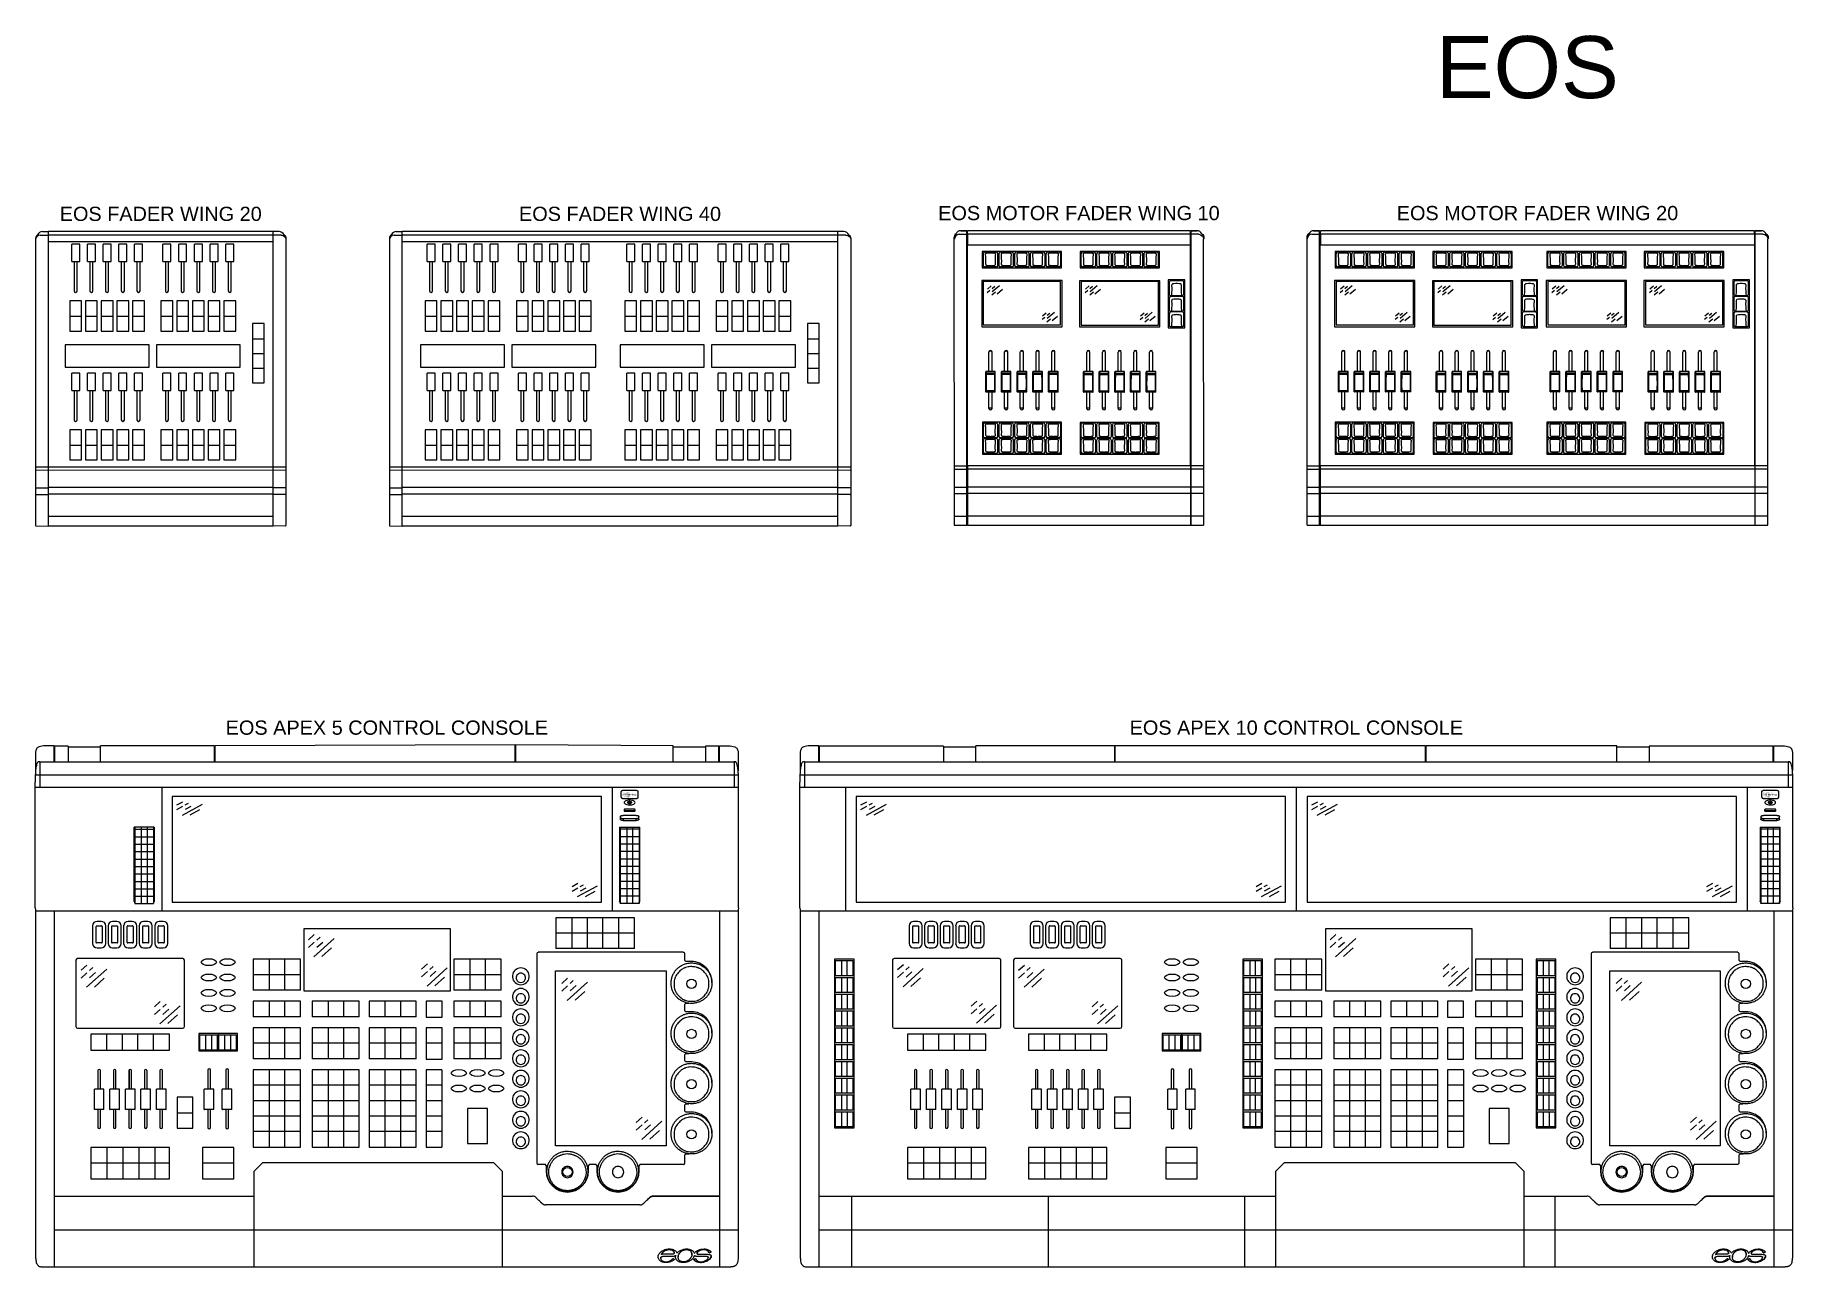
# Model space of a CAD drawing. Extents: x -49 to 275, y -8 to 142.
# Drawn here: x -48.5 to 36.4, y 20.1 to 79.6 of the extents above; entities that cross this region are included whole.
import ezdxf
from ezdxf.enums import TextEntityAlignment as Align

# ---------------------------------------------------------------- set-up
doc = ezdxf.new("R2010")
doc.units = 0
doc.header["$LTSCALE"] = 0.5
doc.header["$MEASUREMENT"] = 0
doc.layers.get('0').update_dxf_attribs({"linetype": 'CONTINUOUS'})
doc.layers.add('OBJECT', color=7, linetype='CONTINUOUS')
doc.layers.add('RISER', color=7, linetype='CONTINUOUS')
doc.styles.add('ARIAL', font='arial.ttf')

msp = doc.modelspace()

# ---------------------------------------------------------------- texts
at = {"color": 140, "style": 'ARIAL'}
msp.add_text('EOS', height=3, dxfattribs=at).set_placement((23.604, 76.59), align=Align.CENTER)

# ---------------------------------------------------------------- blocks, each defined once
blk = doc.blocks.new('*U40')
at = {"layer": 'RISER'}
for p, q in [((-6.04, 6.971), (-6.04, 6.918)), ((-6.04, 6.918), (-6.024, -6.917)), ((-5.793, 7.143), (-5.42, 7.146)), ((-5.42, 7.317), (-5.713, 7.313)), ((-5.713, 7.313), (-5.42, 7.316)), ((-5.42, 7.316), (-5.42, 7.276)), ((-5.39, 7.282), (-5.42, 7.282)), ((-5.42, 7.281), (-5.39, 7.281)), ((-5.42, 7.253), (-5.42, 7.276)), ((-5.42, 7.193), (-5.42, 7.253)), ((-5.42, 7.171), (-5.42, 7.193)), ((-5.42, 7.171), (-5.42, 7.168)), ((-5.42, 7.146), (-5.42, 7.168)), ((-5.42, 7.147), (-5.39, 7.147)), ((-5.42, -4.056), (-5.42, 7.146)), ((-5.39, 7.281), (-5.39, 7.282)), ((-5.39, 7.252), (-5.39, 7.281)), ((-5.39, 7.229), (-5.39, 7.252)), ((-5.39, 7.169), (-5.39, 7.229)), ((-5.39, 7.147), (-5.39, 7.169)), ((-5.39, 7.143), (-5.39, 7.147)), ((-5.39, 7.12), (-5.39, 7.143)), ((-5.39, -4.052), (-5.39, 7.12)), ((5.385, 7.316), (-5.385, 7.316)), ((-5.385, 7.315), (-5.385, 7.316)), ((5.385, 7.315), (-5.385, 7.315)), ((-5.385, 7.315), (-5.385, 7.275)), ((-5.385, 7.252), (-5.385, 7.275)), ((-5.385, 7.193), (-5.385, 7.252)), ((-5.385, 7.17), (-5.385, 7.193)), ((-5.385, 7.168), (-5.385, 7.17)), ((-5.385, 7.145), (-5.385, 7.168)), ((5.385, 7.145), (-5.385, 7.145)), ((-5.385, 7.145), (-5.385, 6.653)), ((5.385, 7.315), (5.385, 7.316)), ((5.385, 7.315), (5.385, 7.275)), ((5.385, 7.252), (5.385, 7.275)), ((5.385, 7.193), (5.385, 7.252)), ((5.385, 7.17), (5.385, 7.193)), ((5.385, 7.168), (5.385, 7.17)), ((5.385, 7.145), (5.385, 7.168)), ((5.385, 7.145), (5.385, 6.653)), ((5.39, 7.282), (5.42, 7.282)), ((5.39, 7.281), (5.39, 7.282)), ((5.42, 7.281), (5.39, 7.281)), ((5.39, 7.252), (5.39, 7.281)), ((5.39, 7.229), (5.39, 7.252)), ((5.39, 7.169), (5.39, 7.229)), ((5.39, 7.147), (5.39, 7.169)), ((5.42, 7.147), (5.39, 7.147)), ((5.39, 7.143), (5.39, 7.147)), ((5.39, 7.12), (5.39, 7.143)), ((5.39, -4.052), (5.39, 7.12)), ((5.42, 7.317), (5.713, 7.313)), ((5.712, 7.313), (5.42, 7.316)), ((5.42, 7.316), (5.42, 7.276)), ((5.42, 7.253), (5.42, 7.276)), ((5.42, 7.193), (5.42, 7.253)), ((5.42, 7.171), (5.42, 7.193)), ((5.42, 7.171), (5.42, 7.168)), ((5.42, 7.146), (5.42, 7.168)), ((5.42, -4.056), (5.42, 7.146)), ((5.792, 7.143), (5.42, 7.146)), ((6.045, -6.917), (6.02, 6.915)), ((6.04, 6.971), (6.04, 6.918)), ((-5.385, 6.636), (-5.385, 6.653)), ((-5.385, 6.636), (5.385, 6.636)), ((-0.837, 6.314), (-4.676, 6.314)), ((-4.676, 6.314), (-4.676, 5.522)), ((-4.633, 6.198), (-4.633, 5.645)), ((-3.996, 6.275), (-4.555, 6.275)), ((-3.918, 5.645), (-3.918, 6.198)), ((-3.873, 6.198), (-3.873, 5.645)), ((-3.236, 6.275), (-3.795, 6.275)), ((-3.158, 5.645), (-3.158, 6.198)), ((-3.113, 6.198), (-3.113, 5.645)), ((-2.476, 6.275), (-3.035, 6.275)), ((-2.398, 5.645), (-2.398, 6.198)), ((-2.353, 6.198), (-2.353, 5.645)), ((-1.716, 6.275), (-2.275, 6.275)), ((-1.638, 5.645), (-1.638, 6.198)), ((-1.593, 6.198), (-1.593, 5.645)), ((-0.956, 6.275), (-1.515, 6.275)), ((-0.878, 5.645), (-0.878, 6.198)), ((-0.837, 5.522), (-0.837, 6.314)), ((3.893, 6.311), (0.054, 6.311)), ((0.054, 6.311), (0.054, 5.52)), ((0.096, 6.196), (0.096, 5.642)), ((0.733, 6.273), (0.174, 6.273)), ((0.811, 5.642), (0.811, 6.196)), ((0.856, 6.196), (0.856, 5.642)), ((1.493, 6.273), (0.934, 6.273)), ((1.571, 5.642), (1.571, 6.196)), ((1.616, 6.196), (1.616, 5.642)), ((2.253, 6.273), (1.694, 6.273)), ((2.331, 5.642), (2.331, 6.196)), ((2.376, 6.196), (2.376, 5.642)), ((3.013, 6.273), (2.454, 6.273)), ((3.091, 5.642), (3.091, 6.196)), ((3.136, 6.196), (3.136, 5.642)), ((3.773, 6.273), (3.214, 6.273)), ((3.851, 5.642), (3.851, 6.196)), ((3.893, 5.52), (3.893, 6.311)), ((5.385, 6.636), (5.385, 6.653)), ((-4.676, 5.522), (-0.837, 5.522)), ((-4.633, 5.645), (-4.633, 5.641)), ((-3.997, 5.564), (-4.555, 5.564)), ((-3.918, 5.645), (-3.919, 5.641)), ((-3.873, 5.645), (-3.873, 5.641)), ((-3.237, 5.564), (-3.795, 5.564)), ((-3.158, 5.645), (-3.159, 5.641)), ((-3.113, 5.645), (-3.113, 5.641)), ((-2.477, 5.564), (-3.035, 5.564)), ((-2.398, 5.645), (-2.399, 5.641)), ((-2.353, 5.645), (-2.353, 5.641)), ((-1.717, 5.564), (-2.275, 5.564)), ((-1.638, 5.645), (-1.639, 5.641)), ((-1.593, 5.645), (-1.593, 5.641)), ((-0.957, 5.564), (-1.515, 5.564)), ((-0.878, 5.645), (-0.879, 5.641)), ((0.054, 5.52), (3.893, 5.52)), ((0.096, 5.642), (0.096, 5.639)), ((0.733, 5.562), (0.174, 5.562)), ((0.811, 5.642), (0.811, 5.639)), ((0.856, 5.642), (0.856, 5.639)), ((1.493, 5.562), (0.934, 5.562)), ((1.571, 5.642), (1.571, 5.639)), ((1.616, 5.642), (1.616, 5.639)), ((2.253, 5.562), (1.694, 5.562)), ((2.331, 5.642), (2.331, 5.639)), ((2.376, 5.642), (2.376, 5.639)), ((3.013, 5.562), (2.454, 5.562)), ((3.091, 5.642), (3.091, 5.639)), ((3.136, 5.642), (3.136, 5.639)), ((3.773, 5.562), (3.214, 5.562)), ((3.851, 5.642), (3.851, 5.639)), ((-0.816, 4.902), (-4.697, 4.902)), ((-4.697, 4.902), (-4.697, 2.665)), ((-4.627, 4.86), (-4.627, 4.861)), ((-0.885, 4.861), (-4.627, 4.861)), ((-0.885, 4.86), (-4.627, 4.86)), ((-4.627, 4.86), (-4.627, 2.76)), ((-4.432, 4.331), (-4.302, 4.44)), ((-4.413, 4.498), (-4.236, 4.648)), ((-4.208, 4.213), (-4.031, 4.362)), ((-4.199, 4.524), (-4.069, 4.633)), ((-4.19, 4.379), (-3.841, 4.672)), ((-3.953, 4.271), (-3.694, 4.488)), ((-0.885, 4.86), (-0.885, 4.861)), ((-0.885, 2.76), (-0.885, 4.86)), ((-0.816, 2.665), (-0.816, 4.902)), ((3.914, 4.899), (0.033, 4.899)), ((0.033, 4.899), (0.033, 2.662)), ((0.103, 4.856), (0.103, 4.857)), ((3.844, 4.857), (0.103, 4.857)), ((3.844, 4.856), (0.103, 4.856)), ((0.103, 4.856), (0.103, 2.756)), ((0.298, 4.327), (0.428, 4.437)), ((0.316, 4.495), (0.493, 4.644)), ((0.521, 4.209), (0.699, 4.358)), ((0.53, 4.52), (0.66, 4.63)), ((0.54, 4.376), (0.888, 4.669)), ((0.776, 4.267), (1.035, 4.485)), ((3.844, 4.856), (3.844, 4.857)), ((3.844, 2.756), (3.844, 4.856)), ((3.914, 2.662), (3.914, 4.899)), ((5.119, 4.947), (4.32, 4.947)), ((4.32, 4.947), (4.32, 2.621)), ((4.363, 4.817), (4.363, 4.264)), ((4.363, 4.264), (4.366, 4.25)), ((5, 4.894), (4.441, 4.894)), ((5.078, 4.264), (5.074, 4.25)), ((5.078, 4.264), (5.078, 4.817)), ((5.119, 2.621), (5.119, 4.947)), ((4.363, 4.065), (4.363, 3.511)), ((4.363, 3.511), (4.366, 3.497)), ((5, 4.142), (4.441, 4.142)), ((5.078, 3.511), (5.074, 3.497)), ((5.078, 3.511), (5.078, 4.065)), ((-4.697, 2.667), (-0.816, 2.667)), ((-4.697, 2.665), (-0.816, 2.665)), ((-4.627, 2.76), (-0.885, 2.76)), ((-1.775, 3.032), (-1.645, 3.142)), ((-1.756, 3.2), (-1.579, 3.349)), ((-1.551, 2.914), (-1.374, 3.063)), ((-1.542, 3.226), (-1.412, 3.335)), ((-1.533, 3.081), (-1.184, 3.374)), ((-1.296, 2.972), (-1.037, 3.19)), ((0.033, 2.663), (3.914, 2.663)), ((0.033, 2.662), (3.914, 2.662)), ((0.103, 2.756), (3.844, 2.756)), ((2.955, 3.029), (3.085, 3.138)), ((2.973, 3.197), (3.15, 3.346)), ((3.178, 2.911), (3.356, 3.06)), ((3.187, 3.222), (3.317, 3.332)), ((3.197, 3.077), (3.545, 3.371)), ((3.433, 2.969), (3.692, 3.187)), ((4.32, 2.621), (5.119, 2.621)), ((4.363, 3.312), (4.363, 2.758)), ((4.363, 2.758), (4.366, 2.745)), ((5, 3.389), (4.441, 3.389)), ((5.078, 2.758), (5.074, 2.745)), ((5.078, 2.758), (5.078, 3.312)), ((-4.351, 0.509), (-4.351, 1.457)), ((-4.213, 1.496), (-4.34, 1.496)), ((-4.202, 0.509), (-4.202, 1.457)), ((-3.592, 0.509), (-3.592, 1.457)), ((-3.454, 1.496), (-3.581, 1.496)), ((-3.443, 0.509), (-3.443, 1.457)), ((-2.833, 0.509), (-2.833, 1.457)), ((-2.695, 1.496), (-2.822, 1.496)), ((-2.684, 0.509), (-2.684, 1.457)), ((-2.074, 0.509), (-2.074, 1.457)), ((-1.936, 1.496), (-2.063, 1.496)), ((-1.925, 0.509), (-1.925, 1.457)), ((-1.315, 0.509), (-1.315, 1.457)), ((-1.177, 1.496), (-1.304, 1.496)), ((-1.166, 0.509), (-1.166, 1.457)), ((0.379, 0.504), (0.379, 1.452)), ((0.516, 1.491), (0.39, 1.491)), ((0.528, 0.504), (0.528, 1.452)), ((1.138, 0.504), (1.138, 1.452)), ((1.275, 1.491), (1.149, 1.491)), ((1.287, 0.504), (1.287, 1.452)), ((1.897, 0.504), (1.897, 1.452)), ((2.034, 1.491), (1.908, 1.491)), ((2.046, 0.504), (2.046, 1.452)), ((2.656, 0.504), (2.656, 1.452)), ((2.793, 1.491), (2.667, 1.491)), ((2.805, 0.504), (2.805, 1.452)), ((3.415, 0.504), (3.415, 1.452)), ((3.552, 1.491), (3.426, 1.491)), ((3.564, 0.504), (3.564, 1.452)), ((-4.508, -0.471), (-4.508, 0.499)), ((-4.498, 0.509), (-4.487, 0.439)), ((-4.053, 0.509), (-4.498, 0.509)), ((-4.487, 0.439), (-4.065, 0.439)), ((-4.066, 0.359), (-4.485, 0.359)), ((-4.065, 0.439), (-4.053, 0.509)), ((-4.043, -0.471), (-4.043, 0.499)), ((-3.749, -0.471), (-3.749, 0.499)), ((-3.739, 0.509), (-3.728, 0.439)), ((-3.294, 0.509), (-3.739, 0.509)), ((-3.728, 0.439), (-3.306, 0.439)), ((-3.307, 0.359), (-3.726, 0.359)), ((-3.306, 0.439), (-3.294, 0.509)), ((-3.284, -0.471), (-3.284, 0.499)), ((-2.99, -0.471), (-2.99, 0.499)), ((-2.98, 0.509), (-2.969, 0.439)), ((-2.535, 0.509), (-2.98, 0.509)), ((-2.969, 0.439), (-2.547, 0.439)), ((-2.548, 0.359), (-2.967, 0.359)), ((-2.547, 0.439), (-2.535, 0.509)), ((-2.525, -0.471), (-2.525, 0.499)), ((-2.231, -0.471), (-2.231, 0.499)), ((-2.221, 0.509), (-2.21, 0.439)), ((-1.776, 0.509), (-2.221, 0.509)), ((-2.21, 0.439), (-1.788, 0.439)), ((-1.789, 0.359), (-2.208, 0.359)), ((-1.788, 0.439), (-1.776, 0.509)), ((-1.766, -0.471), (-1.766, 0.499)), ((-1.472, -0.471), (-1.472, 0.499)), ((-1.462, 0.509), (-1.451, 0.439)), ((-1.017, 0.509), (-1.462, 0.509)), ((-1.451, 0.439), (-1.029, 0.439)), ((-1.03, 0.359), (-1.449, 0.359)), ((-1.029, 0.439), (-1.017, 0.509)), ((-1.007, -0.471), (-1.007, 0.499)), ((0.221, -0.476), (0.221, 0.494)), ((0.231, 0.504), (0.243, 0.434)), ((0.676, 0.504), (0.231, 0.504)), ((0.243, 0.434), (0.664, 0.434)), ((0.663, 0.354), (0.244, 0.354)), ((0.664, 0.434), (0.676, 0.504)), ((0.686, -0.476), (0.686, 0.494)), ((0.98, -0.476), (0.98, 0.494)), ((0.99, 0.504), (1.002, 0.434)), ((1.435, 0.504), (0.99, 0.504)), ((1.002, 0.434), (1.423, 0.434)), ((1.422, 0.354), (1.003, 0.354)), ((1.423, 0.434), (1.435, 0.504)), ((1.445, -0.476), (1.445, 0.494)), ((1.739, -0.476), (1.739, 0.494)), ((1.749, 0.504), (1.761, 0.434)), ((2.194, 0.504), (1.749, 0.504)), ((1.761, 0.434), (2.182, 0.434)), ((2.181, 0.354), (1.762, 0.354)), ((2.182, 0.434), (2.194, 0.504)), ((2.204, -0.476), (2.204, 0.494)), ((2.498, -0.476), (2.498, 0.494)), ((2.508, 0.504), (2.52, 0.434)), ((2.953, 0.504), (2.508, 0.504)), ((2.52, 0.434), (2.941, 0.434)), ((2.94, 0.354), (2.521, 0.354)), ((2.941, 0.434), (2.953, 0.504)), ((2.963, -0.476), (2.963, 0.494)), ((3.257, -0.476), (3.257, 0.494)), ((3.267, 0.504), (3.279, 0.434)), ((3.712, 0.504), (3.267, 0.504)), ((3.279, 0.434), (3.7, 0.434)), ((3.699, 0.354), (3.28, 0.354)), ((3.7, 0.434), (3.712, 0.504)), ((3.722, -0.476), (3.722, 0.494)), ((-4.053, -0.481), (-4.498, -0.481)), ((-4.488, -0.412), (-4.064, -0.412)), ((-4.351, -1.272), (-4.351, -0.481)), ((-4.202, -1.272), (-4.202, -0.481)), ((-3.294, -0.481), (-3.739, -0.481)), ((-3.729, -0.412), (-3.305, -0.412)), ((-3.592, -1.272), (-3.592, -0.481)), ((-3.443, -1.272), (-3.443, -0.481)), ((-2.535, -0.481), (-2.98, -0.481)), ((-2.97, -0.412), (-2.546, -0.412)), ((-2.833, -1.272), (-2.833, -0.481)), ((-2.684, -1.272), (-2.684, -0.481)), ((-1.776, -0.481), (-2.221, -0.481)), ((-2.211, -0.412), (-1.787, -0.412)), ((-2.074, -1.272), (-2.074, -0.481)), ((-1.925, -1.272), (-1.925, -0.481)), ((-1.017, -0.481), (-1.462, -0.481)), ((-1.452, -0.412), (-1.028, -0.412)), ((-1.315, -1.272), (-1.315, -0.481)), ((-1.166, -1.272), (-1.166, -0.481)), ((0.676, -0.486), (0.231, -0.486)), ((0.241, -0.417), (0.666, -0.417)), ((0.379, -1.277), (0.379, -0.486)), ((0.528, -1.277), (0.528, -0.486)), ((1.435, -0.486), (0.99, -0.486)), ((1, -0.417), (1.425, -0.417)), ((1.138, -1.277), (1.138, -0.486)), ((1.287, -1.277), (1.287, -0.486)), ((2.194, -0.486), (1.749, -0.486)), ((1.759, -0.417), (2.184, -0.417)), ((1.897, -1.277), (1.897, -0.486)), ((2.046, -1.277), (2.046, -0.486)), ((2.953, -0.486), (2.508, -0.486)), ((2.518, -0.417), (2.943, -0.417)), ((2.656, -1.277), (2.656, -0.486)), ((2.805, -1.277), (2.805, -0.486)), ((3.712, -0.486), (3.267, -0.486)), ((3.277, -0.417), (3.702, -0.417)), ((3.415, -1.277), (3.415, -0.486)), ((3.564, -1.277), (3.564, -0.486)), ((-4.329, -1.245), (-4.221, -1.245)), ((-3.57, -1.245), (-3.462, -1.245)), ((-2.811, -1.245), (-2.703, -1.245)), ((-2.052, -1.245), (-1.944, -1.245)), ((-1.293, -1.245), (-1.185, -1.245)), ((0.4, -1.249), (0.509, -1.249)), ((1.159, -1.249), (1.268, -1.249)), ((1.918, -1.249), (2.027, -1.249)), ((2.677, -1.249), (2.786, -1.249)), ((3.436, -1.249), (3.545, -1.249)), ((-0.848, -1.945), (-4.664, -1.945)), ((-4.664, -1.945), (-4.664, -3.489)), ((-4.634, -2.061), (-4.634, -2.614)), ((-3.997, -1.983), (-4.556, -1.983)), ((-3.919, -2.614), (-3.919, -2.061)), ((-3.874, -2.061), (-3.874, -2.614)), ((-3.237, -1.983), (-3.796, -1.983)), ((-3.159, -2.614), (-3.159, -2.061)), ((-3.114, -2.061), (-3.114, -2.614)), ((-2.477, -1.983), (-3.036, -1.983)), ((-2.399, -2.614), (-2.399, -2.061)), ((-2.354, -2.061), (-2.354, -2.614)), ((-1.717, -1.983), (-2.276, -1.983)), ((-1.639, -2.614), (-1.639, -2.061)), ((-1.594, -2.061), (-1.594, -2.614)), ((-0.957, -1.983), (-1.516, -1.983)), ((-0.879, -2.614), (-0.879, -2.061)), ((-0.848, -3.489), (-0.848, -1.945)), ((3.881, -1.95), (0.065, -1.95)), ((0.065, -1.95), (0.065, -3.494)), ((0.096, -2.066), (0.096, -2.619)), ((0.733, -1.988), (0.174, -1.988)), ((0.811, -2.619), (0.811, -2.066)), ((0.856, -2.066), (0.856, -2.619)), ((1.493, -1.988), (0.934, -1.988)), ((1.571, -2.619), (1.571, -2.066)), ((1.616, -2.066), (1.616, -2.619)), ((2.253, -1.988), (1.694, -1.988)), ((2.331, -2.619), (2.331, -2.066)), ((2.376, -2.066), (2.376, -2.619)), ((3.013, -1.988), (2.454, -1.988)), ((3.091, -2.619), (3.091, -2.066)), ((3.136, -2.066), (3.136, -2.619)), ((3.773, -1.988), (3.214, -1.988)), ((3.851, -2.619), (3.851, -2.066)), ((3.881, -3.494), (3.881, -1.95)), ((-4.634, -2.614), (-4.634, -2.618)), ((-4.634, -2.813), (-4.634, -3.366)), ((-4.634, -3.366), (-4.634, -3.37)), ((-3.997, -2.695), (-4.556, -2.695)), ((-3.997, -2.736), (-4.556, -2.736)), ((-3.919, -2.614), (-3.919, -2.618)), ((-3.919, -3.366), (-3.919, -2.813)), ((-3.919, -3.366), (-3.919, -3.37)), ((-3.874, -2.614), (-3.874, -2.618)), ((-3.874, -2.813), (-3.874, -3.366)), ((-3.874, -3.366), (-3.874, -3.37)), ((-3.237, -2.695), (-3.796, -2.695)), ((-3.237, -2.736), (-3.796, -2.736)), ((-3.159, -2.614), (-3.159, -2.618)), ((-3.159, -3.366), (-3.159, -2.813)), ((-3.159, -3.366), (-3.159, -3.37)), ((-3.114, -2.614), (-3.114, -2.618)), ((-3.114, -2.813), (-3.114, -3.366)), ((-3.114, -3.366), (-3.114, -3.37)), ((-2.477, -2.695), (-3.036, -2.695)), ((-2.477, -2.736), (-3.036, -2.736)), ((-2.399, -2.614), (-2.399, -2.618)), ((-2.399, -3.366), (-2.399, -2.813)), ((-2.399, -3.366), (-2.399, -3.37)), ((-2.354, -2.614), (-2.354, -2.618)), ((-2.354, -2.813), (-2.354, -3.366)), ((-2.354, -3.366), (-2.354, -3.37)), ((-1.717, -2.695), (-2.276, -2.695)), ((-1.717, -2.736), (-2.276, -2.736)), ((-1.639, -2.614), (-1.639, -2.618)), ((-1.639, -3.366), (-1.639, -2.813)), ((-1.639, -3.366), (-1.639, -3.37)), ((-1.594, -2.614), (-1.594, -2.618)), ((-1.594, -2.813), (-1.594, -3.366)), ((-1.594, -3.366), (-1.594, -3.37)), ((-0.957, -2.695), (-1.516, -2.695)), ((-0.957, -2.736), (-1.516, -2.736)), ((-0.879, -2.614), (-0.879, -2.618)), ((-0.879, -3.366), (-0.879, -2.813)), ((-0.879, -3.366), (-0.879, -3.37)), ((0.096, -2.619), (0.096, -2.623)), ((0.096, -2.818), (0.096, -3.371)), ((0.096, -3.371), (0.096, -3.375)), ((0.732, -2.7), (0.174, -2.7)), ((0.733, -2.741), (0.174, -2.741)), ((0.811, -2.619), (0.81, -2.623)), ((0.811, -3.371), (0.81, -3.375)), ((0.811, -3.371), (0.811, -2.818)), ((0.856, -2.619), (0.856, -2.623)), ((0.856, -2.818), (0.856, -3.371)), ((0.856, -3.371), (0.856, -3.375)), ((1.492, -2.7), (0.934, -2.7)), ((1.493, -2.741), (0.934, -2.741)), ((1.571, -2.619), (1.57, -2.623)), ((1.571, -3.371), (1.57, -3.375)), ((1.571, -3.371), (1.571, -2.818)), ((1.616, -2.619), (1.616, -2.623)), ((1.616, -2.818), (1.616, -3.371)), ((1.616, -3.371), (1.616, -3.375)), ((2.252, -2.7), (1.694, -2.7)), ((2.253, -2.741), (1.694, -2.741)), ((2.331, -2.619), (2.33, -2.623)), ((2.331, -3.371), (2.33, -3.375)), ((2.331, -3.371), (2.331, -2.818)), ((2.376, -2.619), (2.376, -2.623)), ((2.376, -2.818), (2.376, -3.371)), ((2.376, -3.371), (2.376, -3.375)), ((3.012, -2.7), (2.454, -2.7)), ((3.013, -2.741), (2.454, -2.741)), ((3.091, -2.619), (3.09, -2.623)), ((3.091, -3.371), (3.09, -3.375)), ((3.091, -3.371), (3.091, -2.818)), ((3.136, -2.619), (3.136, -2.623)), ((3.136, -2.818), (3.136, -3.371)), ((3.136, -3.371), (3.136, -3.375)), ((3.772, -2.7), (3.214, -2.7)), ((3.773, -2.741), (3.214, -2.741)), ((3.851, -2.619), (3.85, -2.623)), ((3.851, -3.371), (3.85, -3.375)), ((3.851, -3.371), (3.851, -2.818)), ((-6.021, -4.055), (-5.42, -4.056)), ((-6.021, -4.215), (-5.42, -4.214)), ((-5.42, -4.052), (-5.39, -4.052)), ((-5.42, -4.214), (-5.42, -4.056)), ((-5.42, -5.077), (-5.42, -4.214)), ((-5.42, -4.22), (-5.39, -4.22)), ((-5.39, -4.052), (-5.39, -4.056)), ((5.39, -4.056), (-5.39, -4.056)), ((-5.39, -4.056), (-5.39, -4.215)), ((5.39, -4.215), (-5.39, -4.215)), ((-5.39, -4.215), (-5.39, -5.077)), ((-4.664, -3.489), (-0.848, -3.489)), ((-3.997, -3.447), (-4.556, -3.447)), ((-3.237, -3.447), (-3.796, -3.447)), ((-2.477, -3.447), (-3.036, -3.447)), ((-1.717, -3.447), (-2.276, -3.447)), ((-0.957, -3.447), (-1.516, -3.447)), ((0.065, -3.494), (3.881, -3.494)), ((0.732, -3.452), (0.174, -3.452)), ((1.492, -3.452), (0.934, -3.452)), ((2.252, -3.452), (1.694, -3.452)), ((3.012, -3.452), (2.454, -3.452)), ((3.772, -3.452), (3.214, -3.452)), ((5.39, -4.052), (5.39, -4.056)), ((5.42, -4.052), (5.39, -4.052)), ((5.39, -4.056), (5.39, -4.215)), ((5.39, -4.215), (5.39, -5.077)), ((5.42, -4.22), (5.39, -4.22)), ((6.02, -4.055), (5.42, -4.056)), ((5.42, -4.214), (5.42, -4.056)), ((6.02, -4.215), (5.42, -4.214)), ((5.42, -5.077), (5.42, -4.214)), ((-6.021, -5.078), (-5.42, -5.077)), ((-5.42, -5.394), (-5.42, -5.077)), ((-5.42, -5.082), (-5.39, -5.082)), ((5.39, -5.077), (-5.39, -5.077)), ((-5.39, -5.077), (-5.39, -5.395)), ((5.39, -5.077), (5.39, -5.395)), ((5.42, -5.082), (5.39, -5.082)), ((6.02, -5.078), (5.42, -5.077)), ((5.42, -5.394), (5.42, -5.077)), ((-6.021, -5.393), (-5.42, -5.394)), ((-5.42, -5.39), (-5.39, -5.39)), ((-5.42, -6.481), (-5.42, -5.394)), ((5.39, -5.395), (-5.39, -5.395)), ((-5.39, -5.395), (-5.39, -6.482)), ((5.42, -5.39), (5.39, -5.39)), ((5.39, -5.395), (5.39, -6.482)), ((6.02, -5.393), (5.42, -5.394)), ((5.42, -6.481), (5.42, -5.394)), ((-6.021, -6.48), (-5.42, -6.481)), ((-5.42, -6.477), (-5.39, -6.477)), ((-5.42, -6.92), (-5.42, -6.481)), ((5.39, -6.482), (-5.39, -6.482)), ((-5.39, -6.482), (-5.39, -6.925)), ((5.42, -6.477), (5.39, -6.477)), ((5.39, -6.482), (5.39, -6.925)), ((6.02, -6.48), (5.42, -6.481)), ((5.42, -6.92), (5.42, -6.481)), ((-6.024, -6.917), (-5.42, -6.922)), ((-5.425, -6.896), (-5.386, -6.896)), ((-5.39, -6.926), (5.39, -6.926)), ((5.386, -6.896), (5.424, -6.896)), ((5.42, -6.922), (6.024, -6.917))]:
    blk.add_line(p, q, dxfattribs=at)
at = {"layer": 'RISER', "flags": 128}
for points in [[(-5.94, 7.166), (-5.983, 7.128), (-6.015, 7.079)], [(5.939, 7.166), (5.982, 7.128), (6.014, 7.079)], [(-4.276, 5.634), (-4.234, 5.635), (-4.141, 5.64), (-4.081, 5.646), (-4.066, 5.65), (-4.064, 5.651), (-4.052, 5.661), (-4.04, 5.682), (-4.036, 5.707), (-4.041, 5.819), (-4.041, 5.932), (-4.036, 6.045), (-4.026, 6.155), (-4.025, 6.178), (-4.032, 6.199), (-4.04, 6.211), (-4.051, 6.219), (-4.066, 6.222), (-4.09, 6.224), (-4.222, 6.229), (-4.329, 6.229), (-4.433, 6.225), (-4.487, 6.222), (-4.501, 6.219), (-4.512, 6.211), (-4.522, 6.196), (-4.527, 6.175), (-4.525, 6.146), (-4.519, 6.088), (-4.512, 5.97), (-4.51, 5.852), (-4.515, 5.72), (-4.514, 5.692), (-4.505, 5.668), (-4.492, 5.653), (-4.48, 5.647), (-4.477, 5.646), (-4.448, 5.643), (-4.4, 5.639), (-4.324, 5.635), (-4.276, 5.634)], [(-3.516, 5.634), (-3.474, 5.635), (-3.381, 5.64), (-3.321, 5.646), (-3.306, 5.65), (-3.304, 5.651), (-3.292, 5.661), (-3.28, 5.682), (-3.276, 5.707), (-3.281, 5.819), (-3.281, 5.932), (-3.276, 6.045), (-3.266, 6.155), (-3.265, 6.178), (-3.272, 6.199), (-3.28, 6.211), (-3.291, 6.219), (-3.306, 6.222), (-3.33, 6.224), (-3.462, 6.229), (-3.569, 6.229), (-3.673, 6.225), (-3.727, 6.222), (-3.741, 6.219), (-3.752, 6.211), (-3.762, 6.196), (-3.767, 6.175), (-3.765, 6.146), (-3.759, 6.088), (-3.752, 5.97), (-3.75, 5.852), (-3.755, 5.72), (-3.754, 5.692), (-3.745, 5.668), (-3.732, 5.653), (-3.72, 5.647), (-3.717, 5.646), (-3.688, 5.643), (-3.64, 5.639), (-3.564, 5.635), (-3.516, 5.634)], [(-2.756, 5.634), (-2.714, 5.635), (-2.621, 5.64), (-2.561, 5.646), (-2.546, 5.65), (-2.544, 5.651), (-2.532, 5.661), (-2.52, 5.682), (-2.516, 5.707), (-2.521, 5.819), (-2.521, 5.932), (-2.516, 6.045), (-2.506, 6.155), (-2.505, 6.178), (-2.512, 6.199), (-2.52, 6.211), (-2.531, 6.219), (-2.546, 6.222), (-2.57, 6.224), (-2.702, 6.229), (-2.809, 6.229), (-2.913, 6.225), (-2.967, 6.222), (-2.981, 6.219), (-2.992, 6.211), (-3.002, 6.196), (-3.007, 6.175), (-3.005, 6.146), (-2.999, 6.088), (-2.992, 5.97), (-2.99, 5.852), (-2.995, 5.72), (-2.994, 5.692), (-2.985, 5.668), (-2.972, 5.653), (-2.96, 5.647), (-2.957, 5.646), (-2.928, 5.643), (-2.88, 5.639), (-2.804, 5.635), (-2.756, 5.634)], [(-1.996, 5.634), (-1.954, 5.635), (-1.861, 5.64), (-1.801, 5.646), (-1.786, 5.65), (-1.784, 5.651), (-1.772, 5.661), (-1.76, 5.682), (-1.756, 5.707), (-1.761, 5.819), (-1.761, 5.932), (-1.756, 6.045), (-1.746, 6.155), (-1.745, 6.178), (-1.752, 6.199), (-1.76, 6.211), (-1.771, 6.219), (-1.786, 6.222), (-1.81, 6.224), (-1.942, 6.229), (-2.049, 6.229), (-2.153, 6.225), (-2.207, 6.222), (-2.221, 6.219), (-2.232, 6.211), (-2.242, 6.196), (-2.247, 6.175), (-2.245, 6.146), (-2.239, 6.088), (-2.232, 5.97), (-2.23, 5.852), (-2.235, 5.72), (-2.234, 5.692), (-2.225, 5.668), (-2.212, 5.653), (-2.2, 5.647), (-2.197, 5.646), (-2.168, 5.643), (-2.12, 5.639), (-2.044, 5.635), (-1.996, 5.634)], [(-1.236, 5.634), (-1.194, 5.635), (-1.101, 5.64), (-1.041, 5.646), (-1.026, 5.65), (-1.024, 5.651), (-1.012, 5.661), (-1, 5.682), (-0.996, 5.707), (-1.001, 5.819), (-1.001, 5.932), (-0.996, 6.045), (-0.986, 6.155), (-0.985, 6.178), (-0.992, 6.199), (-1, 6.211), (-1.011, 6.219), (-1.026, 6.222), (-1.05, 6.224), (-1.182, 6.229), (-1.289, 6.229), (-1.393, 6.225), (-1.447, 6.222), (-1.461, 6.219), (-1.472, 6.211), (-1.482, 6.196), (-1.487, 6.175), (-1.485, 6.146), (-1.479, 6.088), (-1.472, 5.97), (-1.47, 5.852), (-1.475, 5.72), (-1.474, 5.692), (-1.465, 5.668), (-1.452, 5.653), (-1.44, 5.647), (-1.437, 5.646), (-1.408, 5.643), (-1.36, 5.639), (-1.284, 5.635), (-1.236, 5.634)], [(0.454, 5.632), (0.496, 5.632), (0.588, 5.637), (0.649, 5.643), (0.664, 5.647), (0.665, 5.648), (0.678, 5.659), (0.689, 5.68), (0.694, 5.705), (0.688, 5.816), (0.688, 5.929), (0.693, 6.043), (0.704, 6.153), (0.704, 6.176), (0.698, 6.197), (0.69, 6.208), (0.678, 6.217), (0.664, 6.22), (0.639, 6.221), (0.508, 6.227), (0.4, 6.227), (0.297, 6.223), (0.242, 6.22), (0.228, 6.216), (0.217, 6.208), (0.208, 6.194), (0.203, 6.172), (0.204, 6.144), (0.21, 6.085), (0.218, 5.967), (0.22, 5.85), (0.214, 5.717), (0.215, 5.69), (0.224, 5.665), (0.238, 5.651), (0.249, 5.645), (0.252, 5.644), (0.281, 5.641), (0.33, 5.636), (0.406, 5.632), (0.454, 5.632)], [(1.214, 5.632), (1.256, 5.632), (1.348, 5.637), (1.409, 5.643), (1.424, 5.647), (1.425, 5.648), (1.438, 5.659), (1.449, 5.68), (1.454, 5.705), (1.448, 5.816), (1.448, 5.929), (1.453, 6.043), (1.464, 6.153), (1.464, 6.176), (1.458, 6.197), (1.45, 6.208), (1.438, 6.217), (1.424, 6.22), (1.399, 6.221), (1.268, 6.227), (1.16, 6.227), (1.057, 6.223), (1.002, 6.22), (0.988, 6.216), (0.977, 6.208), (0.968, 6.194), (0.963, 6.172), (0.964, 6.144), (0.97, 6.085), (0.978, 5.967), (0.98, 5.85), (0.974, 5.717), (0.975, 5.69), (0.984, 5.665), (0.998, 5.651), (1.009, 5.645), (1.012, 5.644), (1.041, 5.641), (1.09, 5.636), (1.166, 5.632), (1.214, 5.632)], [(1.974, 5.632), (2.016, 5.632), (2.108, 5.637), (2.169, 5.643), (2.184, 5.647), (2.185, 5.648), (2.198, 5.659), (2.209, 5.68), (2.214, 5.705), (2.208, 5.816), (2.208, 5.929), (2.213, 6.043), (2.224, 6.153), (2.224, 6.176), (2.218, 6.197), (2.21, 6.208), (2.198, 6.217), (2.184, 6.22), (2.159, 6.221), (2.028, 6.227), (1.92, 6.227), (1.817, 6.223), (1.762, 6.22), (1.748, 6.216), (1.737, 6.208), (1.728, 6.194), (1.723, 6.172), (1.724, 6.144), (1.73, 6.085), (1.738, 5.967), (1.74, 5.85), (1.734, 5.717), (1.735, 5.69), (1.744, 5.665), (1.758, 5.651), (1.769, 5.645), (1.772, 5.644), (1.801, 5.641), (1.85, 5.636), (1.926, 5.632), (1.974, 5.632)], [(2.734, 5.632), (2.776, 5.632), (2.868, 5.637), (2.929, 5.643), (2.944, 5.647), (2.945, 5.648), (2.958, 5.659), (2.969, 5.68), (2.974, 5.705), (2.968, 5.816), (2.968, 5.929), (2.973, 6.043), (2.984, 6.153), (2.984, 6.176), (2.978, 6.197), (2.97, 6.208), (2.958, 6.217), (2.944, 6.22), (2.919, 6.221), (2.788, 6.227), (2.68, 6.227), (2.577, 6.223), (2.522, 6.22), (2.508, 6.216), (2.497, 6.208), (2.488, 6.194), (2.483, 6.172), (2.484, 6.144), (2.49, 6.085), (2.498, 5.967), (2.5, 5.85), (2.494, 5.717), (2.495, 5.69), (2.504, 5.665), (2.518, 5.651), (2.529, 5.645), (2.532, 5.644), (2.561, 5.641), (2.61, 5.636), (2.686, 5.632), (2.734, 5.632)], [(3.494, 5.632), (3.536, 5.632), (3.628, 5.637), (3.689, 5.643), (3.704, 5.647), (3.705, 5.648), (3.718, 5.659), (3.729, 5.68), (3.734, 5.705), (3.728, 5.816), (3.728, 5.929), (3.733, 6.043), (3.744, 6.153), (3.744, 6.176), (3.738, 6.197), (3.73, 6.208), (3.718, 6.217), (3.704, 6.22), (3.679, 6.221), (3.548, 6.227), (3.44, 6.227), (3.337, 6.223), (3.282, 6.22), (3.268, 6.216), (3.257, 6.208), (3.248, 6.194), (3.243, 6.172), (3.244, 6.144), (3.25, 6.085), (3.258, 5.967), (3.26, 5.85), (3.254, 5.717), (3.255, 5.69), (3.264, 5.665), (3.278, 5.651), (3.289, 5.645), (3.292, 5.644), (3.321, 5.641), (3.37, 5.636), (3.446, 5.632), (3.494, 5.632)], [(4.72, 4.763), (4.678, 4.762), (4.586, 4.753), (4.525, 4.742), (4.51, 4.736), (4.508, 4.735), (4.496, 4.722), (4.484, 4.698), (4.48, 4.671), (4.486, 4.554), (4.486, 4.441), (4.48, 4.332), (4.47, 4.231), (4.47, 4.211), (4.476, 4.194), (4.484, 4.185), (4.496, 4.178), (4.51, 4.177), (4.534, 4.178), (4.666, 4.179), (4.773, 4.179), (4.877, 4.178), (4.932, 4.177), (4.945, 4.179), (4.957, 4.185), (4.966, 4.196), (4.971, 4.214), (4.969, 4.24), (4.963, 4.293), (4.956, 4.404), (4.954, 4.52), (4.96, 4.658), (4.959, 4.687), (4.949, 4.715), (4.936, 4.732), (4.924, 4.74), (4.921, 4.741), (4.893, 4.747), (4.844, 4.754), (4.768, 4.762), (4.72, 4.763)], [(4.421, 4.185), (4.468, 4.173), (4.482, 4.169)], [(4.421, 3.432), (4.468, 3.42), (4.482, 3.416)], [(4.72, 4.01), (4.678, 4.009), (4.586, 4), (4.525, 3.99), (4.51, 3.984), (4.508, 3.983), (4.496, 3.97), (4.484, 3.946), (4.48, 3.918), (4.486, 3.801), (4.486, 3.689), (4.48, 3.58), (4.47, 3.479), (4.47, 3.459), (4.476, 3.441), (4.484, 3.432), (4.496, 3.426), (4.51, 3.424), (4.534, 3.425), (4.666, 3.426), (4.773, 3.426), (4.877, 3.425), (4.932, 3.424), (4.945, 3.426), (4.957, 3.432), (4.966, 3.444), (4.971, 3.462), (4.969, 3.487), (4.963, 3.54), (4.956, 3.651), (4.954, 3.768), (4.96, 3.905), (4.959, 3.935), (4.949, 3.962), (4.936, 3.98), (4.924, 3.987), (4.921, 3.988), (4.893, 3.994), (4.844, 4.002), (4.768, 4.009), (4.72, 4.01)], [(4.959, 4.169), (4.938, 4.167), (4.882, 4.168), (4.775, 4.17), (4.664, 4.17), (4.529, 4.168), (4.503, 4.167), (4.482, 4.169)], [(4.959, 3.417), (4.938, 3.414), (4.882, 3.416), (4.775, 3.417), (4.664, 3.417), (4.529, 3.415), (4.503, 3.415), (4.482, 3.416)], [(4.958, 4.169), (4.972, 4.173), (5.02, 4.185)], [(4.958, 3.416), (4.972, 3.42), (5.02, 3.432)], [(4.421, 2.68), (4.468, 2.668), (4.482, 2.664)], [(4.72, 3.258), (4.678, 3.257), (4.586, 3.248), (4.525, 3.237), (4.51, 3.231), (4.508, 3.23), (4.496, 3.217), (4.484, 3.193), (4.48, 3.166), (4.486, 3.049), (4.486, 2.936), (4.48, 2.827), (4.47, 2.726), (4.47, 2.706), (4.476, 2.689), (4.484, 2.679), (4.496, 2.673), (4.51, 2.672), (4.534, 2.672), (4.666, 2.674), (4.773, 2.674), (4.877, 2.673), (4.932, 2.672), (4.945, 2.674), (4.957, 2.68), (4.966, 2.691), (4.971, 2.709), (4.969, 2.735), (4.963, 2.788), (4.956, 2.899), (4.954, 3.015), (4.96, 3.152), (4.959, 3.182), (4.949, 3.209), (4.936, 3.227), (4.924, 3.234), (4.921, 3.236), (4.893, 3.241), (4.844, 3.249), (4.768, 3.256), (4.72, 3.258)], [(4.959, 2.664), (4.938, 2.662), (4.882, 2.663), (4.775, 2.665), (4.664, 2.665), (4.529, 2.663), (4.503, 2.662), (4.482, 2.664)], [(4.958, 2.664), (4.972, 2.668), (5.02, 2.68)], [(-4.276, -2.625), (-4.234, -2.624), (-4.142, -2.619), (-4.081, -2.613), (-4.066, -2.609), (-4.065, -2.608), (-4.052, -2.598), (-4.041, -2.577), (-4.036, -2.552), (-4.042, -2.44), (-4.042, -2.327), (-4.037, -2.214), (-4.026, -2.103), (-4.026, -2.081), (-4.032, -2.06), (-4.04, -2.048), (-4.052, -2.04), (-4.066, -2.037), (-4.091, -2.035), (-4.222, -2.03), (-4.33, -2.03), (-4.433, -2.033), (-4.488, -2.037), (-4.502, -2.04), (-4.513, -2.048), (-4.522, -2.063), (-4.527, -2.084), (-4.526, -2.113), (-4.52, -2.171), (-4.512, -2.289), (-4.51, -2.407), (-4.516, -2.539), (-4.515, -2.567), (-4.506, -2.591), (-4.492, -2.606), (-4.481, -2.612), (-4.478, -2.612), (-4.449, -2.616), (-4.4, -2.62), (-4.324, -2.624), (-4.276, -2.625)], [(-3.516, -2.625), (-3.474, -2.624), (-3.382, -2.619), (-3.321, -2.613), (-3.306, -2.609), (-3.305, -2.608), (-3.292, -2.598), (-3.281, -2.577), (-3.276, -2.552), (-3.282, -2.44), (-3.282, -2.327), (-3.277, -2.214), (-3.266, -2.103), (-3.266, -2.081), (-3.272, -2.06), (-3.28, -2.048), (-3.292, -2.04), (-3.306, -2.037), (-3.331, -2.035), (-3.462, -2.03), (-3.57, -2.03), (-3.673, -2.033), (-3.728, -2.037), (-3.742, -2.04), (-3.753, -2.048), (-3.762, -2.063), (-3.767, -2.084), (-3.766, -2.113), (-3.76, -2.171), (-3.752, -2.289), (-3.75, -2.407), (-3.756, -2.539), (-3.755, -2.567), (-3.746, -2.591), (-3.732, -2.606), (-3.721, -2.612), (-3.718, -2.612), (-3.689, -2.616), (-3.64, -2.62), (-3.564, -2.624), (-3.516, -2.625)], [(-2.756, -2.625), (-2.714, -2.624), (-2.622, -2.619), (-2.561, -2.613), (-2.546, -2.609), (-2.545, -2.608), (-2.532, -2.598), (-2.521, -2.577), (-2.516, -2.552), (-2.522, -2.44), (-2.522, -2.327), (-2.517, -2.214), (-2.506, -2.103), (-2.506, -2.081), (-2.512, -2.06), (-2.52, -2.048), (-2.532, -2.04), (-2.546, -2.037), (-2.571, -2.035), (-2.702, -2.03), (-2.81, -2.03), (-2.913, -2.033), (-2.968, -2.037), (-2.982, -2.04), (-2.993, -2.048), (-3.002, -2.063), (-3.007, -2.084), (-3.006, -2.113), (-3, -2.171), (-2.992, -2.289), (-2.99, -2.407), (-2.996, -2.539), (-2.995, -2.567), (-2.986, -2.591), (-2.972, -2.606), (-2.961, -2.612), (-2.958, -2.612), (-2.929, -2.616), (-2.88, -2.62), (-2.804, -2.624), (-2.756, -2.625)], [(-1.996, -2.625), (-1.954, -2.624), (-1.862, -2.619), (-1.801, -2.613), (-1.786, -2.609), (-1.785, -2.608), (-1.772, -2.598), (-1.761, -2.577), (-1.756, -2.552), (-1.762, -2.44), (-1.762, -2.327), (-1.757, -2.214), (-1.746, -2.103), (-1.746, -2.081), (-1.752, -2.06), (-1.76, -2.048), (-1.772, -2.04), (-1.786, -2.037), (-1.811, -2.035), (-1.942, -2.03), (-2.05, -2.03), (-2.153, -2.033), (-2.208, -2.037), (-2.222, -2.04), (-2.233, -2.048), (-2.242, -2.063), (-2.247, -2.084), (-2.246, -2.113), (-2.24, -2.171), (-2.232, -2.289), (-2.23, -2.407), (-2.236, -2.539), (-2.235, -2.567), (-2.226, -2.591), (-2.212, -2.606), (-2.201, -2.612), (-2.198, -2.612), (-2.169, -2.616), (-2.12, -2.62), (-2.044, -2.624), (-1.996, -2.625)], [(-1.236, -2.625), (-1.194, -2.624), (-1.102, -2.619), (-1.041, -2.613), (-1.026, -2.609), (-1.025, -2.608), (-1.012, -2.598), (-1.001, -2.577), (-0.996, -2.552), (-1.002, -2.44), (-1.002, -2.327), (-0.997, -2.214), (-0.986, -2.103), (-0.986, -2.081), (-0.992, -2.06), (-1, -2.048), (-1.012, -2.04), (-1.026, -2.037), (-1.051, -2.035), (-1.182, -2.03), (-1.29, -2.03), (-1.393, -2.033), (-1.448, -2.037), (-1.462, -2.04), (-1.473, -2.048), (-1.482, -2.063), (-1.487, -2.084), (-1.486, -2.113), (-1.48, -2.171), (-1.472, -2.289), (-1.47, -2.407), (-1.476, -2.539), (-1.475, -2.567), (-1.466, -2.591), (-1.452, -2.606), (-1.441, -2.612), (-1.438, -2.612), (-1.409, -2.616), (-1.36, -2.62), (-1.284, -2.624), (-1.236, -2.625)], [(0.453, -2.63), (0.495, -2.629), (0.588, -2.624), (0.648, -2.618), (0.663, -2.614), (0.665, -2.613), (0.677, -2.603), (0.689, -2.582), (0.693, -2.557), (0.688, -2.445), (0.688, -2.332), (0.693, -2.219), (0.703, -2.108), (0.704, -2.085), (0.697, -2.065), (0.689, -2.053), (0.678, -2.045), (0.663, -2.042), (0.639, -2.04), (0.507, -2.035), (0.4, -2.035), (0.296, -2.038), (0.242, -2.042), (0.228, -2.045), (0.217, -2.053), (0.207, -2.068), (0.202, -2.089), (0.204, -2.118), (0.21, -2.176), (0.217, -2.294), (0.219, -2.412), (0.214, -2.544), (0.215, -2.572), (0.224, -2.596), (0.237, -2.611), (0.249, -2.617), (0.252, -2.617), (0.281, -2.621), (0.329, -2.625), (0.405, -2.629), (0.453, -2.63)], [(1.213, -2.63), (1.255, -2.629), (1.348, -2.624), (1.408, -2.618), (1.423, -2.614), (1.425, -2.613), (1.437, -2.603), (1.449, -2.582), (1.453, -2.557), (1.448, -2.445), (1.448, -2.332), (1.453, -2.219), (1.463, -2.108), (1.464, -2.085), (1.457, -2.065), (1.449, -2.053), (1.438, -2.045), (1.423, -2.042), (1.399, -2.04), (1.267, -2.035), (1.16, -2.035), (1.056, -2.038), (1.002, -2.042), (0.988, -2.045), (0.977, -2.053), (0.967, -2.068), (0.962, -2.089), (0.964, -2.118), (0.97, -2.176), (0.977, -2.294), (0.979, -2.412), (0.974, -2.544), (0.975, -2.572), (0.984, -2.596), (0.997, -2.611), (1.009, -2.617), (1.012, -2.617), (1.041, -2.621), (1.089, -2.625), (1.165, -2.629), (1.213, -2.63)], [(1.973, -2.63), (2.015, -2.629), (2.108, -2.624), (2.168, -2.618), (2.183, -2.614), (2.185, -2.613), (2.197, -2.603), (2.209, -2.582), (2.213, -2.557), (2.208, -2.445), (2.208, -2.332), (2.213, -2.219), (2.223, -2.108), (2.224, -2.085), (2.217, -2.065), (2.209, -2.053), (2.198, -2.045), (2.183, -2.042), (2.159, -2.04), (2.027, -2.035), (1.92, -2.035), (1.816, -2.038), (1.762, -2.042), (1.748, -2.045), (1.737, -2.053), (1.727, -2.068), (1.722, -2.089), (1.724, -2.118), (1.73, -2.176), (1.737, -2.294), (1.739, -2.412), (1.734, -2.544), (1.735, -2.572), (1.744, -2.596), (1.757, -2.611), (1.769, -2.617), (1.772, -2.617), (1.801, -2.621), (1.849, -2.625), (1.925, -2.629), (1.973, -2.63)], [(2.733, -2.63), (2.775, -2.629), (2.868, -2.624), (2.928, -2.618), (2.943, -2.614), (2.945, -2.613), (2.957, -2.603), (2.969, -2.582), (2.973, -2.557), (2.968, -2.445), (2.968, -2.332), (2.973, -2.219), (2.983, -2.108), (2.984, -2.085), (2.977, -2.065), (2.969, -2.053), (2.958, -2.045), (2.943, -2.042), (2.919, -2.04), (2.787, -2.035), (2.68, -2.035), (2.576, -2.038), (2.522, -2.042), (2.508, -2.045), (2.497, -2.053), (2.487, -2.068), (2.482, -2.089), (2.484, -2.118), (2.49, -2.176), (2.497, -2.294), (2.499, -2.412), (2.494, -2.544), (2.495, -2.572), (2.504, -2.596), (2.517, -2.611), (2.529, -2.617), (2.532, -2.617), (2.561, -2.621), (2.609, -2.625), (2.685, -2.629), (2.733, -2.63)], [(3.493, -2.63), (3.535, -2.629), (3.628, -2.624), (3.688, -2.618), (3.703, -2.614), (3.705, -2.613), (3.717, -2.603), (3.729, -2.582), (3.733, -2.557), (3.728, -2.445), (3.728, -2.332), (3.733, -2.219), (3.743, -2.108), (3.744, -2.085), (3.737, -2.065), (3.729, -2.053), (3.718, -2.045), (3.703, -2.042), (3.679, -2.04), (3.547, -2.035), (3.44, -2.035), (3.336, -2.038), (3.282, -2.042), (3.268, -2.045), (3.257, -2.053), (3.247, -2.068), (3.242, -2.089), (3.244, -2.118), (3.25, -2.176), (3.257, -2.294), (3.259, -2.412), (3.254, -2.544), (3.255, -2.572), (3.264, -2.596), (3.277, -2.611), (3.289, -2.617), (3.292, -2.617), (3.321, -2.621), (3.369, -2.625), (3.445, -2.629), (3.493, -2.63)], [(-4.276, -3.377), (-4.234, -3.377), (-4.142, -3.372), (-4.081, -3.366), (-4.066, -3.361), (-4.065, -3.361), (-4.052, -3.35), (-4.041, -3.329), (-4.036, -3.304), (-4.042, -3.192), (-4.042, -3.08), (-4.037, -2.966), (-4.026, -2.856), (-4.026, -2.833), (-4.032, -2.812), (-4.04, -2.8), (-4.052, -2.792), (-4.066, -2.789), (-4.091, -2.787), (-4.222, -2.782), (-4.33, -2.782), (-4.433, -2.786), (-4.488, -2.789), (-4.502, -2.792), (-4.513, -2.801), (-4.522, -2.815), (-4.527, -2.836), (-4.526, -2.865), (-4.52, -2.923), (-4.512, -3.041), (-4.51, -3.159), (-4.516, -3.292), (-4.515, -3.319), (-4.506, -3.343), (-4.492, -3.358), (-4.481, -3.364), (-4.478, -3.365), (-4.449, -3.368), (-4.4, -3.372), (-4.324, -3.376), (-4.276, -3.377)], [(-3.516, -3.377), (-3.474, -3.377), (-3.382, -3.372), (-3.321, -3.366), (-3.306, -3.361), (-3.305, -3.361), (-3.292, -3.35), (-3.281, -3.329), (-3.276, -3.304), (-3.282, -3.192), (-3.282, -3.08), (-3.277, -2.966), (-3.266, -2.856), (-3.266, -2.833), (-3.272, -2.812), (-3.28, -2.8), (-3.292, -2.792), (-3.306, -2.789), (-3.331, -2.787), (-3.462, -2.782), (-3.57, -2.782), (-3.673, -2.786), (-3.728, -2.789), (-3.742, -2.792), (-3.753, -2.801), (-3.762, -2.815), (-3.767, -2.836), (-3.766, -2.865), (-3.76, -2.923), (-3.752, -3.041), (-3.75, -3.159), (-3.756, -3.292), (-3.755, -3.319), (-3.746, -3.343), (-3.732, -3.358), (-3.721, -3.364), (-3.718, -3.365), (-3.689, -3.368), (-3.64, -3.372), (-3.564, -3.376), (-3.516, -3.377)], [(-2.756, -3.377), (-2.714, -3.377), (-2.622, -3.372), (-2.561, -3.366), (-2.546, -3.361), (-2.545, -3.361), (-2.532, -3.35), (-2.521, -3.329), (-2.516, -3.304), (-2.522, -3.192), (-2.522, -3.08), (-2.517, -2.966), (-2.506, -2.856), (-2.506, -2.833), (-2.512, -2.812), (-2.52, -2.8), (-2.532, -2.792), (-2.546, -2.789), (-2.571, -2.787), (-2.702, -2.782), (-2.81, -2.782), (-2.913, -2.786), (-2.968, -2.789), (-2.982, -2.792), (-2.993, -2.801), (-3.002, -2.815), (-3.007, -2.836), (-3.006, -2.865), (-3, -2.923), (-2.992, -3.041), (-2.99, -3.159), (-2.996, -3.292), (-2.995, -3.319), (-2.986, -3.343), (-2.972, -3.358), (-2.961, -3.364), (-2.958, -3.365), (-2.929, -3.368), (-2.88, -3.372), (-2.804, -3.376), (-2.756, -3.377)], [(-1.996, -3.377), (-1.954, -3.377), (-1.862, -3.372), (-1.801, -3.366), (-1.786, -3.361), (-1.785, -3.361), (-1.772, -3.35), (-1.761, -3.329), (-1.756, -3.304), (-1.762, -3.192), (-1.762, -3.08), (-1.757, -2.966), (-1.746, -2.856), (-1.746, -2.833), (-1.752, -2.812), (-1.76, -2.8), (-1.772, -2.792), (-1.786, -2.789), (-1.811, -2.787), (-1.942, -2.782), (-2.05, -2.782), (-2.153, -2.786), (-2.208, -2.789), (-2.222, -2.792), (-2.233, -2.801), (-2.242, -2.815), (-2.247, -2.836), (-2.246, -2.865), (-2.24, -2.923), (-2.232, -3.041), (-2.23, -3.159), (-2.236, -3.292), (-2.235, -3.319), (-2.226, -3.343), (-2.212, -3.358), (-2.201, -3.364), (-2.198, -3.365), (-2.169, -3.368), (-2.12, -3.372), (-2.044, -3.376), (-1.996, -3.377)], [(-1.236, -3.377), (-1.194, -3.377), (-1.102, -3.372), (-1.041, -3.366), (-1.026, -3.361), (-1.025, -3.361), (-1.012, -3.35), (-1.001, -3.329), (-0.996, -3.304), (-1.002, -3.192), (-1.002, -3.08), (-0.997, -2.966), (-0.986, -2.856), (-0.986, -2.833), (-0.992, -2.812), (-1, -2.8), (-1.012, -2.792), (-1.026, -2.789), (-1.051, -2.787), (-1.182, -2.782), (-1.29, -2.782), (-1.393, -2.786), (-1.448, -2.789), (-1.462, -2.792), (-1.473, -2.801), (-1.482, -2.815), (-1.487, -2.836), (-1.486, -2.865), (-1.48, -2.923), (-1.472, -3.041), (-1.47, -3.159), (-1.476, -3.292), (-1.475, -3.319), (-1.466, -3.343), (-1.452, -3.358), (-1.441, -3.364), (-1.438, -3.365), (-1.409, -3.368), (-1.36, -3.372), (-1.284, -3.376), (-1.236, -3.377)], [(0.453, -3.382), (0.495, -3.381), (0.588, -3.376), (0.648, -3.37), (0.663, -3.366), (0.665, -3.365), (0.677, -3.355), (0.689, -3.334), (0.693, -3.309), (0.688, -3.197), (0.688, -3.084), (0.693, -2.971), (0.703, -2.861), (0.704, -2.838), (0.697, -2.817), (0.689, -2.805), (0.678, -2.797), (0.663, -2.794), (0.639, -2.792), (0.507, -2.787), (0.4, -2.787), (0.296, -2.791), (0.242, -2.794), (0.228, -2.797), (0.217, -2.806), (0.207, -2.82), (0.202, -2.841), (0.204, -2.87), (0.21, -2.928), (0.217, -3.046), (0.219, -3.164), (0.214, -3.296), (0.215, -3.324), (0.224, -3.348), (0.237, -3.363), (0.249, -3.369), (0.252, -3.37), (0.281, -3.373), (0.329, -3.377), (0.405, -3.381), (0.453, -3.382)], [(1.213, -3.382), (1.255, -3.381), (1.348, -3.376), (1.408, -3.37), (1.423, -3.366), (1.425, -3.365), (1.437, -3.355), (1.449, -3.334), (1.453, -3.309), (1.448, -3.197), (1.448, -3.084), (1.453, -2.971), (1.463, -2.861), (1.464, -2.838), (1.457, -2.817), (1.449, -2.805), (1.438, -2.797), (1.423, -2.794), (1.399, -2.792), (1.267, -2.787), (1.16, -2.787), (1.056, -2.791), (1.002, -2.794), (0.988, -2.797), (0.977, -2.806), (0.967, -2.82), (0.962, -2.841), (0.964, -2.87), (0.97, -2.928), (0.977, -3.046), (0.979, -3.164), (0.974, -3.296), (0.975, -3.324), (0.984, -3.348), (0.997, -3.363), (1.009, -3.369), (1.012, -3.37), (1.041, -3.373), (1.089, -3.377), (1.165, -3.381), (1.213, -3.382)], [(1.973, -3.382), (2.015, -3.381), (2.108, -3.376), (2.168, -3.37), (2.183, -3.366), (2.185, -3.365), (2.197, -3.355), (2.209, -3.334), (2.213, -3.309), (2.208, -3.197), (2.208, -3.084), (2.213, -2.971), (2.223, -2.861), (2.224, -2.838), (2.217, -2.817), (2.209, -2.805), (2.198, -2.797), (2.183, -2.794), (2.159, -2.792), (2.027, -2.787), (1.92, -2.787), (1.816, -2.791), (1.762, -2.794), (1.748, -2.797), (1.737, -2.806), (1.727, -2.82), (1.722, -2.841), (1.724, -2.87), (1.73, -2.928), (1.737, -3.046), (1.739, -3.164), (1.734, -3.296), (1.735, -3.324), (1.744, -3.348), (1.757, -3.363), (1.769, -3.369), (1.772, -3.37), (1.801, -3.373), (1.849, -3.377), (1.925, -3.381), (1.973, -3.382)], [(2.733, -3.382), (2.775, -3.381), (2.868, -3.376), (2.928, -3.37), (2.943, -3.366), (2.945, -3.365), (2.957, -3.355), (2.969, -3.334), (2.973, -3.309), (2.968, -3.197), (2.968, -3.084), (2.973, -2.971), (2.983, -2.861), (2.984, -2.838), (2.977, -2.817), (2.969, -2.805), (2.958, -2.797), (2.943, -2.794), (2.919, -2.792), (2.787, -2.787), (2.68, -2.787), (2.576, -2.791), (2.522, -2.794), (2.508, -2.797), (2.497, -2.806), (2.487, -2.82), (2.482, -2.841), (2.484, -2.87), (2.49, -2.928), (2.497, -3.046), (2.499, -3.164), (2.494, -3.296), (2.495, -3.324), (2.504, -3.348), (2.517, -3.363), (2.529, -3.369), (2.532, -3.37), (2.561, -3.373), (2.609, -3.377), (2.685, -3.381), (2.733, -3.382)], [(3.493, -3.382), (3.535, -3.381), (3.628, -3.376), (3.688, -3.37), (3.703, -3.366), (3.705, -3.365), (3.717, -3.355), (3.729, -3.334), (3.733, -3.309), (3.728, -3.197), (3.728, -3.084), (3.733, -2.971), (3.743, -2.861), (3.744, -2.838), (3.737, -2.817), (3.729, -2.805), (3.718, -2.797), (3.703, -2.794), (3.679, -2.792), (3.547, -2.787), (3.44, -2.787), (3.336, -2.791), (3.282, -2.794), (3.268, -2.797), (3.257, -2.806), (3.247, -2.82), (3.242, -2.841), (3.244, -2.87), (3.25, -2.928), (3.257, -3.046), (3.259, -3.164), (3.254, -3.296), (3.255, -3.324), (3.264, -3.348), (3.277, -3.363), (3.289, -3.369), (3.292, -3.37), (3.321, -3.373), (3.369, -3.377), (3.445, -3.381), (3.493, -3.382)]]:
    blk.add_lwpolyline(points, dxfattribs=at)
at = {"layer": 'RISER'}
for centre, radius, start, end in [((-5.712, 7.063), 0.25, 90.19322, 155.59537), ((5.711, 7.063), 0.25, 24.40463, 89.80678), ((-4.556, 5.642), 0.0775, 180.33203, 270.32468), ((-3.996, 5.642), 0.0778, 269.87393, 359.46936), ((-3.796, 5.642), 0.0775, 180.33203, 270.32468), ((-3.236, 5.642), 0.0778, 269.87393, 359.46936), ((-3.036, 5.642), 0.0775, 180.33203, 270.32468), ((-2.476, 5.642), 0.0778, 269.87393, 359.46936), ((-2.276, 5.642), 0.0775, 180.33203, 270.32468), ((-1.716, 5.642), 0.0778, 269.87393, 359.46936), ((-1.516, 5.642), 0.0775, 180.33203, 270.32468), ((-0.956, 5.642), 0.0778, 269.87393, 359.46936), ((0.174, 5.639), 0.0775, 180.33203, 270.32468), ((0.733, 5.639), 0.0778, 269.87393, 359.46936), ((0.934, 5.639), 0.0775, 180.33203, 270.32468), ((1.493, 5.639), 0.0778, 269.87393, 359.46936), ((1.694, 5.639), 0.0775, 180.33203, 270.32468), ((2.253, 5.639), 0.0778, 269.87393, 359.46936), ((2.454, 5.639), 0.0775, 180.33203, 270.32468), ((3.013, 5.639), 0.0778, 269.87393, 359.46936), ((3.214, 5.639), 0.0775, 180.33203, 270.32468), ((3.773, 5.639), 0.0778, 269.87393, 359.46936), ((4.437, 4.255), 0.0715, 184.07293, 257.06292), ((5.003, 4.255), 0.0715, 282.93714, 355.92696), ((4.437, 3.502), 0.0715, 184.07293, 257.06292), ((5.003, 3.502), 0.0715, 282.93714, 355.92696), ((4.437, 2.75), 0.0715, 184.07293, 257.06292), ((5.003, 2.75), 0.0715, 282.93714, 355.92696), ((-4.276, 1.457), 0.0745, 0.4511, 179.5489), ((-3.517, 1.457), 0.0745, 0.4511, 179.5489), ((-2.758, 1.457), 0.0745, 0.4511, 179.5489), ((-1.999, 1.457), 0.0745, 0.4511, 179.5489), ((-1.24, 1.457), 0.0745, 0.4511, 179.5489), ((0.453, 1.452), 0.0745, 0.4511, 179.5489), ((1.212, 1.452), 0.0745, 0.4511, 179.5489), ((1.971, 1.452), 0.0745, 0.4511, 179.5489), ((2.73, 1.452), 0.0745, 0.4511, 179.5489), ((3.489, 1.452), 0.0745, 0.4511, 179.5489), ((-4.276, -1.271), 0.0745, 180.45141, 359.54859), ((-3.517, -1.271), 0.0745, 180.45141, 359.54859), ((-2.758, -1.271), 0.0745, 180.45141, 359.54859), ((-1.999, -1.271), 0.0745, 180.45141, 359.54859), ((-1.24, -1.271), 0.0745, 180.45141, 359.54859), ((0.453, -1.276), 0.0745, 180.45141, 359.54859), ((1.212, -1.276), 0.0745, 180.45141, 359.54859), ((1.971, -1.276), 0.0745, 180.45141, 359.54859), ((2.73, -1.276), 0.0745, 180.45141, 359.54859), ((3.489, -1.276), 0.0745, 180.45141, 359.54859), ((-4.556, -2.617), 0.0775, 180.33203, 270.32468), ((-4.556, -3.369), 0.0775, 180.33203, 270.32468), ((-3.997, -2.617), 0.0778, 269.87393, 359.46936), ((-3.997, -3.369), 0.0778, 269.87393, 359.46936), ((-3.796, -2.617), 0.0775, 180.33203, 270.32468), ((-3.796, -3.369), 0.0775, 180.33203, 270.32468), ((-3.237, -2.617), 0.0778, 269.87393, 359.46936), ((-3.237, -3.369), 0.0778, 269.87393, 359.46936), ((-3.036, -2.617), 0.0775, 180.33203, 270.32468), ((-3.036, -3.369), 0.0775, 180.33203, 270.32468), ((-2.477, -2.617), 0.0778, 269.87393, 359.46936), ((-2.477, -3.369), 0.0778, 269.87393, 359.46936), ((-2.276, -2.617), 0.0775, 180.33203, 270.32468), ((-2.276, -3.369), 0.0775, 180.33203, 270.32468), ((-1.717, -2.617), 0.0778, 269.87393, 359.46936), ((-1.717, -3.369), 0.0778, 269.87393, 359.46936), ((-1.516, -2.617), 0.0775, 180.33203, 270.32468), ((-1.516, -3.369), 0.0775, 180.33203, 270.32468), ((-0.957, -2.617), 0.0778, 269.87393, 359.46936), ((-0.957, -3.369), 0.0778, 269.87393, 359.46936), ((0.173, -2.622), 0.0775, 180.33203, 270.32468), ((0.173, -3.374), 0.0775, 180.33203, 270.32468), ((0.733, -2.622), 0.0778, 269.87393, 359.46936), ((0.733, -3.374), 0.0778, 269.87393, 359.46936), ((0.933, -2.622), 0.0775, 180.33203, 270.32468), ((0.933, -3.374), 0.0775, 180.33203, 270.32468), ((1.493, -2.622), 0.0778, 269.87393, 359.46936), ((1.493, -3.374), 0.0778, 269.87393, 359.46936), ((1.693, -2.622), 0.0775, 180.33203, 270.32468), ((1.693, -3.374), 0.0775, 180.33203, 270.32468), ((2.253, -2.622), 0.0778, 269.87393, 359.46936), ((2.253, -3.374), 0.0778, 269.87393, 359.46936), ((2.453, -2.622), 0.0775, 180.33203, 270.32468), ((2.453, -3.374), 0.0775, 180.33203, 270.32468), ((3.013, -2.622), 0.0778, 269.87393, 359.46936), ((3.013, -3.374), 0.0778, 269.87393, 359.46936), ((3.213, -2.622), 0.0775, 180.33203, 270.32468), ((3.213, -3.374), 0.0775, 180.33203, 270.32468), ((3.773, -2.622), 0.0778, 269.87393, 359.46936), ((3.773, -3.374), 0.0778, 269.87393, 359.46936)]:
    blk.add_arc(centre, radius, start, end, dxfattribs=at)
for centre, major_axis, ratio, start_param, end_param in [((-5.79, 6.97), (0.248, -0.028), 0.990016, 2.79871, 3.253899), ((-5.791, 6.915), (0.23, -0.014), 0.990193, 1.641297, 3.203367), ((-4.555, 6.198), (0.078, -0.0003), 0.990268, 1.574728, 3.145448), ((-3.996, 6.198), (0.078, 0.0003), 0.990268, 6.27933, 7.85005), ((-3.795, 6.198), (0.078, -0.0003), 0.990268, 1.574728, 3.145448), ((-3.236, 6.198), (0.078, 0.0003), 0.990268, 6.27933, 7.85005), ((-3.035, 6.198), (0.078, -0.0003), 0.990268, 1.574728, 3.145448), ((-2.476, 6.198), (0.078, 0.0003), 0.990268, 6.27933, 7.85005), ((-2.275, 6.198), (0.078, -0.0003), 0.990268, 1.574728, 3.145448), ((-1.716, 6.198), (0.078, 0.0003), 0.990268, 6.27933, 7.85005), ((-1.515, 6.198), (0.078, -0.0003), 0.990268, 1.574728, 3.145448), ((-0.956, 6.198), (0.078, 0.0003), 0.990268, 6.27933, 7.85005), ((0.174, 6.196), (0.078, -0.0003), 0.990268, 1.574728, 3.145448), ((0.733, 6.196), (0.078, 0.0003), 0.990268, 6.27933, 7.85005), ((0.934, 6.196), (0.078, -0.0003), 0.990268, 1.574728, 3.145448), ((1.493, 6.196), (0.078, 0.0003), 0.990268, 6.27933, 7.85005), ((1.694, 6.196), (0.078, -0.0003), 0.990268, 1.574728, 3.145448), ((2.253, 6.196), (0.078, 0.0003), 0.990268, 6.27933, 7.85005), ((2.454, 6.196), (0.078, -0.0003), 0.990268, 1.574728, 3.145448), ((3.013, 6.196), (0.078, 0.0003), 0.990268, 6.27933, 7.85005), ((3.214, 6.196), (0.078, -0.0003), 0.990268, 1.574728, 3.145448), ((3.773, 6.196), (0.078, 0.0003), 0.990268, 6.27933, 7.85005), ((4.441, 4.817), (0.078, -0.0003), 0.990268, 1.574728, 3.145448), ((5, 4.817), (0.078, 0.0003), 0.990268, 6.27933, 7.85005), ((4.441, 4.065), (0.078, -0.0003), 0.990268, 1.574728, 3.145448), ((5, 4.065), (0.078, 0.0003), 0.990268, 6.27933, 7.85005), ((4.441, 3.312), (0.078, -0.0003), 0.990268, 1.574728, 3.145448), ((5, 3.312), (0.078, 0.0003), 0.990268, 6.27933, 7.85005), ((-4.498, 0.499), (-0.00545, 0.00849), 0.990056, 5.716861, 7.278569), ((-4.447, -0.182), (-0.006, 0.844), 0.05251, 0.8743, 1.846152), ((-4.487, 0.391), (-0.0003, 0.05), 0.041517, 4.016039, 5.968783), ((-4.065, 0.391), (0.0003, 0.05), 0.041517, 0.314402, 2.267147), ((-4.104, -0.182), (0.006, 0.844), 0.05251, 4.437033, 5.408885), ((-4.053, 0.499), (0.00545, 0.00849), 0.990056, 5.287801, 6.849509), ((-3.739, 0.499), (-0.00545, 0.00849), 0.990056, 5.716861, 7.278569), ((-3.688, -0.182), (-0.006, 0.844), 0.05251, 0.8743, 1.846152), ((-3.728, 0.391), (-0.0003, 0.05), 0.041517, 4.016039, 5.968783), ((-3.306, 0.391), (0.0003, 0.05), 0.041517, 0.314402, 2.267147), ((-3.345, -0.182), (0.006, 0.844), 0.05251, 4.437033, 5.408885), ((-3.294, 0.499), (0.00545, 0.00849), 0.990056, 5.287801, 6.849509), ((-2.98, 0.499), (-0.00545, 0.00849), 0.990056, 5.716861, 7.278569), ((-2.929, -0.182), (-0.006, 0.844), 0.05251, 0.8743, 1.846152), ((-2.969, 0.391), (-0.0003, 0.05), 0.041517, 4.016039, 5.968783), ((-2.547, 0.391), (0.0003, 0.05), 0.041517, 0.314402, 2.267147), ((-2.586, -0.182), (0.006, 0.844), 0.05251, 4.437033, 5.408885), ((-2.535, 0.499), (0.00545, 0.00849), 0.990056, 5.287801, 6.849509), ((-2.221, 0.499), (-0.00545, 0.00849), 0.990056, 5.716861, 7.278569), ((-2.17, -0.182), (-0.006, 0.844), 0.05251, 0.8743, 1.846152), ((-2.21, 0.391), (-0.0003, 0.05), 0.041517, 4.016039, 5.968783), ((-1.788, 0.391), (0.0003, 0.05), 0.041517, 0.314402, 2.267147), ((-1.827, -0.182), (0.006, 0.844), 0.05251, 4.437033, 5.408885), ((-1.776, 0.499), (0.00545, 0.00849), 0.990056, 5.287801, 6.849509), ((-1.462, 0.499), (-0.00545, 0.00849), 0.990056, 5.716861, 7.278569), ((-1.411, -0.182), (-0.006, 0.844), 0.05251, 0.8743, 1.846152), ((-1.451, 0.391), (-0.0003, 0.05), 0.041517, 4.016039, 5.968783), ((-1.029, 0.391), (0.0003, 0.05), 0.041517, 0.314402, 2.267147), ((-1.068, -0.182), (0.006, 0.844), 0.05251, 4.437033, 5.408885), ((-1.017, 0.499), (0.00545, 0.00849), 0.990056, 5.287801, 6.849509), ((0.231, 0.494), (-0.00545, 0.00849), 0.990056, 5.716861, 7.278569), ((0.282, -0.187), (-0.006, 0.844), 0.05251, 0.8743, 1.846152), ((0.242, 0.386), (-0.0003, 0.05), 0.041517, 4.016039, 5.968783), ((0.665, 0.386), (0.0003, 0.05), 0.041517, 0.314402, 2.267147), ((0.625, -0.187), (0.006, 0.844), 0.05251, 4.437033, 5.408885), ((0.676, 0.494), (0.00545, 0.00849), 0.990056, 5.287801, 6.849509), ((0.99, 0.494), (-0.00545, 0.00849), 0.990056, 5.716861, 7.278569), ((1.041, -0.187), (-0.006, 0.844), 0.05251, 0.8743, 1.846152), ((1.001, 0.386), (-0.0003, 0.05), 0.041517, 4.016039, 5.968783), ((1.424, 0.386), (0.0003, 0.05), 0.041517, 0.314402, 2.267147), ((1.384, -0.187), (0.006, 0.844), 0.05251, 4.437033, 5.408885), ((1.435, 0.494), (0.00545, 0.00849), 0.990056, 5.287801, 6.849509), ((1.749, 0.494), (-0.00545, 0.00849), 0.990056, 5.716861, 7.278569), ((1.8, -0.187), (-0.006, 0.844), 0.05251, 0.8743, 1.846152), ((1.76, 0.386), (-0.0003, 0.05), 0.041517, 4.016039, 5.968783), ((2.183, 0.386), (0.0003, 0.05), 0.041517, 0.314402, 2.267147), ((2.143, -0.187), (0.006, 0.844), 0.05251, 4.437033, 5.408885), ((2.194, 0.494), (0.00545, 0.00849), 0.990056, 5.287801, 6.849509), ((2.508, 0.494), (-0.00545, 0.00849), 0.990056, 5.716861, 7.278569), ((2.559, -0.187), (-0.006, 0.844), 0.05251, 0.8743, 1.846152), ((2.519, 0.386), (-0.0003, 0.05), 0.041517, 4.016039, 5.968783), ((2.942, 0.386), (0.0003, 0.05), 0.041517, 0.314402, 2.267147), ((2.902, -0.187), (0.006, 0.844), 0.05251, 4.437033, 5.408885), ((2.953, 0.494), (0.00545, 0.00849), 0.990056, 5.287801, 6.849509), ((3.267, 0.494), (-0.00545, 0.00849), 0.990056, 5.716861, 7.278569), ((3.318, -0.187), (-0.006, 0.844), 0.05251, 0.8743, 1.846152), ((3.278, 0.386), (-0.0003, 0.05), 0.041517, 4.016039, 5.968783), ((3.701, 0.386), (0.0003, 0.05), 0.041517, 0.314402, 2.267147), ((3.661, -0.187), (0.006, 0.844), 0.05251, 4.437033, 5.408885), ((3.712, 0.494), (0.00545, 0.00849), 0.990056, 5.287801, 6.849509), ((-4.498, -0.471), (0.00545, 0.00849), 0.990056, 2.146208, 3.707917), ((-4.053, -0.471), (-0.00545, 0.00849), 0.990056, 2.575269, 4.136977), ((-3.739, -0.471), (0.00545, 0.00849), 0.990056, 2.146208, 3.707917), ((-3.294, -0.471), (-0.00545, 0.00849), 0.990056, 2.575269, 4.136977), ((-2.98, -0.471), (0.00545, 0.00849), 0.990056, 2.146208, 3.707917), ((-2.535, -0.471), (-0.00545, 0.00849), 0.990056, 2.575269, 4.136977), ((-2.221, -0.471), (0.00545, 0.00849), 0.990056, 2.146208, 3.707917), ((-1.776, -0.471), (-0.00545, 0.00849), 0.990056, 2.575269, 4.136977), ((-1.462, -0.471), (0.00545, 0.00849), 0.990056, 2.146208, 3.707917), ((-1.017, -0.471), (-0.00545, 0.00849), 0.990056, 2.575269, 4.136977), ((0.231, -0.476), (0.00545, 0.00849), 0.990056, 2.146208, 3.707917), ((0.676, -0.476), (-0.00545, 0.00849), 0.990056, 2.575269, 4.136977), ((0.99, -0.476), (0.00545, 0.00849), 0.990056, 2.146208, 3.707917), ((1.435, -0.476), (-0.00545, 0.00849), 0.990056, 2.575269, 4.136977), ((1.749, -0.476), (0.00545, 0.00849), 0.990056, 2.146208, 3.707917), ((2.194, -0.476), (-0.00545, 0.00849), 0.990056, 2.575269, 4.136977), ((2.508, -0.476), (0.00545, 0.00849), 0.990056, 2.146208, 3.707917), ((2.953, -0.476), (-0.00545, 0.00849), 0.990056, 2.575269, 4.136977), ((3.267, -0.476), (0.00545, 0.00849), 0.990056, 2.146208, 3.707917), ((3.712, -0.476), (-0.00545, 0.00849), 0.990056, 2.575269, 4.136977), ((-4.556, -2.061), (0.078, -0.0003), 0.990268, 1.574728, 3.145448), ((-3.997, -2.061), (0.078, 0.0003), 0.990268, 6.27933, 7.85005), ((-3.796, -2.061), (0.078, -0.0003), 0.990268, 1.574728, 3.145448), ((-3.237, -2.061), (0.078, 0.0003), 0.990268, 6.27933, 7.85005), ((-3.036, -2.061), (0.078, -0.0003), 0.990268, 1.574728, 3.145448), ((-2.477, -2.061), (0.078, 0.0003), 0.990268, 6.27933, 7.85005), ((-2.276, -2.061), (0.078, -0.0003), 0.990268, 1.574728, 3.145448), ((-1.717, -2.061), (0.078, 0.0003), 0.990268, 6.27933, 7.85005), ((-1.516, -2.061), (0.078, -0.0003), 0.990268, 1.574728, 3.145448), ((-0.957, -2.061), (0.078, 0.0003), 0.990268, 6.27933, 7.85005), ((0.174, -2.066), (0.078, -0.0003), 0.990268, 1.574728, 3.145448), ((0.733, -2.066), (0.078, 0.0003), 0.990268, 6.27933, 7.85005), ((0.934, -2.066), (0.078, -0.0003), 0.990268, 1.574728, 3.145448), ((1.493, -2.066), (0.078, 0.0003), 0.990268, 6.27933, 7.85005), ((1.694, -2.066), (0.078, -0.0003), 0.990268, 1.574728, 3.145448), ((2.253, -2.066), (0.078, 0.0003), 0.990268, 6.27933, 7.85005), ((2.454, -2.066), (0.078, -0.0003), 0.990268, 1.574728, 3.145448), ((3.013, -2.066), (0.078, 0.0003), 0.990268, 6.27933, 7.85005), ((3.214, -2.066), (0.078, -0.0003), 0.990268, 1.574728, 3.145448), ((3.773, -2.066), (0.078, 0.0003), 0.990268, 6.27933, 7.85005), ((-4.556, -2.813), (0.078, -0.0003), 0.990268, 1.574728, 3.145448), ((-3.997, -2.813), (0.078, 0.0003), 0.990268, 6.27933, 7.85005), ((-3.796, -2.813), (0.078, -0.0003), 0.990268, 1.574728, 3.145448), ((-3.237, -2.813), (0.078, 0.0003), 0.990268, 6.27933, 7.85005), ((-3.036, -2.813), (0.078, -0.0003), 0.990268, 1.574728, 3.145448), ((-2.477, -2.813), (0.078, 0.0003), 0.990268, 6.27933, 7.85005), ((-2.276, -2.813), (0.078, -0.0003), 0.990268, 1.574728, 3.145448), ((-1.717, -2.813), (0.078, 0.0003), 0.990268, 6.27933, 7.85005), ((-1.516, -2.813), (0.078, -0.0003), 0.990268, 1.574728, 3.145448), ((-0.957, -2.813), (0.078, 0.0003), 0.990268, 6.27933, 7.85005), ((0.174, -2.818), (0.078, -0.0003), 0.990268, 1.574728, 3.145448), ((0.733, -2.818), (0.078, 0.0003), 0.990268, 6.27933, 7.85005), ((0.934, -2.818), (0.078, -0.0003), 0.990268, 1.574728, 3.145448), ((1.493, -2.818), (0.078, 0.0003), 0.990268, 6.27933, 7.85005), ((1.694, -2.818), (0.078, -0.0003), 0.990268, 1.574728, 3.145448), ((2.253, -2.818), (0.078, 0.0003), 0.990268, 6.27933, 7.85005), ((2.454, -2.818), (0.078, -0.0003), 0.990268, 1.574728, 3.145448), ((3.013, -2.818), (0.078, 0.0003), 0.990268, 6.27933, 7.85005), ((3.214, -2.818), (0.078, -0.0003), 0.990268, 1.574728, 3.145448), ((3.773, -2.818), (0.078, 0.0003), 0.990268, 6.27933, 7.85005)]:
    blk.add_ellipse(centre, major_axis=major_axis, ratio=ratio, start_param=start_param, end_param=end_param, dxfattribs=at)
at = {"layer": 'RISER', "extrusion": (0, 0, -1)}
for centre, major_axis, ratio, start_param, end_param in [((5.79, 6.915), (-0.23, -0.014), 0.990193, 1.641297, 3.203367), ((5.79, 6.97), (-0.248, -0.028), 0.990016, 2.79871, 3.253899)]:
    blk.add_ellipse(centre, major_axis=major_axis, ratio=ratio, start_param=start_param, end_param=end_param, dxfattribs=at)
at = {"layer": 'RISER', "color": 1, "insert": (0, 7.816), "char_height": 0.6875, "attachment_point": 8, "style": 'ARIAL'}
blk.add_mtext('EOS MOTOR FADER WING 10', dxfattribs=at)
at = {"layer": 'RISER', "color": 1, "style": 'ARIAL'}
blk.add_attdef('STATIONID', text='', height=0.688, dxfattribs=at).set_placement((0, 8.916), align=Align.CENTER)
blk.add_attdef('DRAWINGREF', text='', height=0.688, dxfattribs=at).set_placement((0, -7.426), align=Align.TOP_CENTER)
blk = doc.blocks.new('*U41')
at = {"layer": 'RISER'}
for p, q in [((-11.15, 6.971), (-11.15, 6.922)), ((-11.134, -6.916), (-11.13, 6.916)), ((-10.902, 7.144), (-10.53, 7.146)), ((-10.53, 7.317), (-10.823, 7.314)), ((-10.822, 7.314), (-10.53, 7.317)), ((-10.53, 7.317), (-10.53, 7.277)), ((-10.5, 7.282), (-10.53, 7.282)), ((-10.53, 7.282), (-10.5, 7.282)), ((-10.53, 7.254), (-10.53, 7.277)), ((-10.53, 7.194), (-10.53, 7.254)), ((-10.53, 7.172), (-10.53, 7.194)), ((-10.53, 7.172), (-10.53, 7.169)), ((-10.53, 7.146), (-10.53, 7.169)), ((-10.53, 7.148), (-10.5, 7.148)), ((-10.53, -4.055), (-10.53, 7.146)), ((-10.5, 7.253), (-10.5, 7.282)), ((-10.5, 7.282), (-10.5, 7.282)), ((-10.5, 7.23), (-10.5, 7.253)), ((-10.5, 7.17), (-10.5, 7.23)), ((-10.5, 7.148), (-10.5, 7.17)), ((-10.5, 7.144), (-10.5, 7.148)), ((-10.5, 7.121), (-10.5, 7.144)), ((-10.5, -4.051), (-10.5, 7.121)), ((10.495, 7.316), (-10.495, 7.316)), ((10.495, 7.316), (-10.495, 7.316)), ((-10.495, 7.316), (-10.495, 7.276)), ((-10.495, 7.316), (-10.495, 7.316)), ((-10.495, 7.253), (-10.495, 7.276)), ((-10.495, 7.194), (-10.495, 7.253)), ((-10.495, 7.171), (-10.495, 7.194)), ((-10.495, 7.168), (-10.495, 7.171)), ((-10.495, 7.146), (-10.495, 7.168)), ((10.495, 7.146), (-10.495, 7.146)), ((-10.495, 7.146), (-10.495, 6.654)), ((10.495, 7.316), (10.495, 7.276)), ((10.495, 7.316), (10.495, 7.316)), ((10.495, 7.253), (10.495, 7.276)), ((10.495, 7.194), (10.495, 7.253)), ((10.495, 7.171), (10.495, 7.194)), ((10.495, 7.168), (10.495, 7.171)), ((10.495, 7.146), (10.495, 7.168)), ((10.495, 7.146), (10.495, 6.654)), ((10.5, 7.282), (10.53, 7.282)), ((10.53, 7.282), (10.5, 7.282)), ((10.5, 7.253), (10.5, 7.282)), ((10.5, 7.282), (10.5, 7.282)), ((10.5, 7.23), (10.5, 7.253)), ((10.5, 7.17), (10.5, 7.23)), ((10.5, 7.148), (10.5, 7.17)), ((10.53, 7.148), (10.5, 7.148)), ((10.5, 7.144), (10.5, 7.148)), ((10.5, 7.121), (10.5, 7.144)), ((10.5, -4.051), (10.5, 7.121)), ((10.53, 7.317), (10.823, 7.314)), ((10.822, 7.314), (10.53, 7.317)), ((10.53, 7.317), (10.53, 7.277)), ((10.53, 7.254), (10.53, 7.277)), ((10.53, 7.194), (10.53, 7.254)), ((10.53, 7.172), (10.53, 7.194)), ((10.53, 7.172), (10.53, 7.169)), ((10.53, 7.146), (10.53, 7.169)), ((10.53, -4.055), (10.53, 7.146)), ((10.902, 7.144), (10.53, 7.146)), ((11.134, -6.916), (11.13, 6.916)), ((11.15, 6.971), (11.15, 6.922)), ((-10.495, 6.636), (-10.495, 6.654)), ((-10.495, 6.636), (10.495, 6.636)), ((-5.947, 6.314), (-9.785, 6.314)), ((-9.785, 6.314), (-9.785, 5.523)), ((-9.743, 6.199), (-9.743, 5.645)), ((-9.106, 6.276), (-9.665, 6.276)), ((-9.028, 5.645), (-9.028, 6.199)), ((-8.983, 6.199), (-8.983, 5.645)), ((-8.346, 6.276), (-8.905, 6.276)), ((-8.268, 5.645), (-8.268, 6.199)), ((-8.223, 6.199), (-8.223, 5.645)), ((-7.586, 6.276), (-8.145, 6.276)), ((-7.508, 5.645), (-7.508, 6.199)), ((-7.463, 6.199), (-7.463, 5.645)), ((-6.826, 6.276), (-7.385, 6.276)), ((-6.748, 5.645), (-6.748, 6.199)), ((-6.703, 6.199), (-6.703, 5.645)), ((-6.066, 6.276), (-6.625, 6.276)), ((-5.988, 5.645), (-5.988, 6.199)), ((-5.947, 5.523), (-5.947, 6.314)), ((-1.217, 6.312), (-5.056, 6.312)), ((-5.056, 6.312), (-5.056, 5.521)), ((-5.013, 6.197), (-5.013, 5.643)), ((-4.377, 6.274), (-4.936, 6.274)), ((-4.298, 5.643), (-4.298, 6.197)), ((-4.254, 6.197), (-4.254, 5.643)), ((-3.617, 6.274), (-4.176, 6.274)), ((-3.539, 5.643), (-3.539, 6.197)), ((-3.494, 6.197), (-3.494, 5.643)), ((-2.857, 6.274), (-3.416, 6.274)), ((-2.779, 5.643), (-2.779, 6.197)), ((-2.734, 6.197), (-2.734, 5.643)), ((-2.097, 6.274), (-2.656, 6.274)), ((-2.019, 5.643), (-2.019, 6.197)), ((-1.974, 6.197), (-1.974, 5.643)), ((-1.337, 6.274), (-1.896, 6.274)), ((-1.259, 5.643), (-1.259, 6.197)), ((-1.217, 5.521), (-1.217, 6.312)), ((4.287, 6.315), (0.448, 6.315)), ((0.448, 6.315), (0.448, 5.524)), ((0.491, 6.2), (0.491, 5.647)), ((1.128, 6.277), (0.569, 6.277)), ((1.206, 5.647), (1.206, 6.2)), ((1.251, 6.2), (1.251, 5.647)), ((1.888, 6.277), (1.329, 6.277)), ((1.966, 5.647), (1.966, 6.2)), ((2.011, 6.2), (2.011, 5.647)), ((2.648, 6.277), (2.089, 6.277)), ((2.726, 5.647), (2.726, 6.2)), ((2.771, 6.2), (2.771, 5.647)), ((3.408, 6.277), (2.849, 6.277)), ((3.486, 5.647), (3.486, 6.2)), ((3.531, 6.2), (3.531, 5.647)), ((4.168, 6.277), (3.609, 6.277)), ((4.246, 5.647), (4.246, 6.2)), ((4.287, 5.524), (4.287, 6.315)), ((9.004, 6.315), (5.165, 6.315)), ((5.165, 6.315), (5.165, 5.524)), ((5.208, 6.2), (5.208, 5.647)), ((5.845, 6.277), (5.286, 6.277)), ((5.923, 5.647), (5.923, 6.2)), ((5.968, 6.2), (5.968, 5.647)), ((6.605, 6.277), (6.046, 6.277)), ((6.683, 5.647), (6.683, 6.2)), ((6.728, 6.2), (6.728, 5.647)), ((7.365, 6.277), (6.806, 6.277)), ((7.443, 5.647), (7.443, 6.2)), ((7.488, 6.2), (7.488, 5.647)), ((8.125, 6.277), (7.566, 6.277)), ((8.203, 5.647), (8.203, 6.2)), ((8.248, 6.2), (8.248, 5.647)), ((8.885, 6.277), (8.326, 6.277)), ((8.963, 5.647), (8.963, 6.2)), ((9.004, 5.524), (9.004, 6.315)), ((10.495, 6.636), (10.495, 6.654)), ((-9.785, 5.523), (-5.947, 5.523)), ((-9.743, 5.645), (-9.743, 5.642)), ((-9.106, 5.565), (-9.665, 5.565)), ((-9.028, 5.645), (-9.028, 5.642)), ((-8.983, 5.645), (-8.983, 5.642)), ((-8.346, 5.565), (-8.905, 5.565)), ((-8.268, 5.645), (-8.268, 5.642)), ((-8.223, 5.645), (-8.223, 5.642)), ((-7.586, 5.565), (-8.145, 5.565)), ((-7.508, 5.645), (-7.508, 5.642)), ((-7.463, 5.645), (-7.463, 5.642)), ((-6.826, 5.565), (-7.385, 5.565)), ((-6.748, 5.645), (-6.748, 5.642)), ((-6.703, 5.645), (-6.703, 5.642)), ((-6.066, 5.565), (-6.625, 5.565)), ((-5.988, 5.645), (-5.988, 5.642)), ((-5.056, 5.521), (-1.217, 5.521)), ((-5.013, 5.643), (-5.013, 5.639)), ((-4.377, 5.562), (-4.935, 5.562)), ((-4.298, 5.643), (-4.299, 5.639)), ((-4.254, 5.643), (-4.253, 5.639)), ((-3.617, 5.562), (-4.175, 5.562)), ((-3.539, 5.643), (-3.539, 5.639)), ((-3.494, 5.643), (-3.493, 5.639)), ((-2.857, 5.562), (-3.415, 5.562)), ((-2.779, 5.643), (-2.779, 5.639)), ((-2.734, 5.643), (-2.733, 5.639)), ((-2.097, 5.562), (-2.655, 5.562)), ((-2.019, 5.643), (-2.019, 5.639)), ((-1.974, 5.643), (-1.973, 5.639)), ((-1.337, 5.562), (-1.895, 5.562)), ((-1.259, 5.643), (-1.259, 5.639)), ((0.448, 5.524), (4.287, 5.524)), ((0.491, 5.647), (0.491, 5.643)), ((1.128, 5.566), (0.569, 5.566)), ((1.206, 5.647), (1.206, 5.643)), ((1.251, 5.647), (1.251, 5.643)), ((1.888, 5.566), (1.329, 5.566)), ((1.966, 5.647), (1.966, 5.643)), ((2.011, 5.647), (2.011, 5.643)), ((2.648, 5.566), (2.089, 5.566)), ((2.726, 5.647), (2.726, 5.643)), ((2.771, 5.647), (2.771, 5.643)), ((3.408, 5.566), (2.849, 5.566)), ((3.486, 5.647), (3.486, 5.643)), ((3.531, 5.647), (3.531, 5.643)), ((4.168, 5.566), (3.609, 5.566)), ((4.246, 5.647), (4.246, 5.643)), ((5.165, 5.524), (9.004, 5.524)), ((5.208, 5.647), (5.208, 5.643)), ((5.845, 5.566), (5.286, 5.566)), ((5.923, 5.647), (5.923, 5.643)), ((5.968, 5.647), (5.968, 5.643)), ((6.605, 5.566), (6.046, 5.566)), ((6.683, 5.647), (6.683, 5.643)), ((6.728, 5.647), (6.728, 5.643)), ((7.365, 5.566), (6.806, 5.566)), ((7.443, 5.647), (7.443, 5.643)), ((7.488, 5.647), (7.488, 5.643)), ((8.125, 5.566), (7.566, 5.566)), ((8.203, 5.647), (8.203, 5.643)), ((8.248, 5.647), (8.248, 5.643)), ((8.885, 5.566), (8.326, 5.566)), ((8.963, 5.647), (8.963, 5.643)), ((-5.926, 4.903), (-9.806, 4.903)), ((-9.806, 4.903), (-9.806, 2.666)), ((-9.736, 4.86), (-9.736, 4.861)), ((-5.995, 4.861), (-9.736, 4.861)), ((-5.995, 4.86), (-9.736, 4.86)), ((-9.736, 4.86), (-9.736, 2.761)), ((-9.542, 4.331), (-9.411, 4.441)), ((-9.523, 4.499), (-9.346, 4.648)), ((-9.318, 4.213), (-9.14, 4.362)), ((-9.309, 4.525), (-9.179, 4.634)), ((-9.299, 4.38), (-8.951, 4.673)), ((-9.063, 4.271), (-8.804, 4.489)), ((-5.995, 4.86), (-5.995, 4.861)), ((-5.995, 2.761), (-5.995, 4.86)), ((-5.926, 2.666), (-5.926, 4.903)), ((-1.196, 4.9), (-5.077, 4.9)), ((-5.077, 4.9), (-5.077, 2.663)), ((-5.007, 4.857), (-5.007, 4.858)), ((-1.265, 4.858), (-5.007, 4.858)), ((-1.265, 4.857), (-5.007, 4.857)), ((-5.007, 4.857), (-5.007, 2.757)), ((-4.812, 4.328), (-4.682, 4.437)), ((-4.793, 4.496), (-4.616, 4.645)), ((-4.588, 4.21), (-4.411, 4.359)), ((-4.579, 4.521), (-4.449, 4.631)), ((-4.57, 4.376), (-4.221, 4.67)), ((-4.333, 4.268), (-4.074, 4.486)), ((-1.265, 4.857), (-1.265, 4.858)), ((-1.265, 2.757), (-1.265, 4.857)), ((-1.196, 2.663), (-1.196, 4.9)), ((0.009, 4.948), (-0.79, 4.948)), ((-0.79, 4.948), (-0.79, 2.622)), ((-0.747, 4.818), (-0.747, 4.264)), ((-0.747, 4.264), (-0.744, 4.251)), ((-0.11, 4.895), (-0.669, 4.895)), ((-0.032, 4.264), (-0.035, 4.251)), ((-0.032, 4.264), (-0.032, 4.818)), ((0.009, 2.622), (0.009, 4.948)), ((4.308, 4.903), (0.427, 4.903)), ((0.427, 4.903), (0.427, 2.666)), ((0.498, 4.86), (0.498, 4.861)), ((4.239, 4.861), (0.498, 4.861)), ((4.239, 4.86), (0.498, 4.86)), ((0.498, 4.86), (0.498, 2.761)), ((0.692, 4.331), (0.823, 4.441)), ((0.711, 4.499), (0.888, 4.648)), ((0.916, 4.213), (1.094, 4.362)), ((0.925, 4.525), (1.055, 4.634)), ((0.935, 4.38), (1.283, 4.673)), ((1.171, 4.271), (1.43, 4.489)), ((4.239, 4.86), (4.239, 4.861)), ((4.239, 2.761), (4.239, 4.86)), ((4.308, 2.666), (4.308, 4.903)), ((9.025, 4.903), (5.144, 4.903)), ((5.144, 4.903), (5.144, 2.666)), ((5.215, 4.86), (5.215, 4.861)), ((8.956, 4.861), (5.215, 4.861)), ((8.956, 4.86), (5.215, 4.86)), ((5.215, 4.86), (5.215, 2.761)), ((5.409, 4.331), (5.54, 4.441)), ((5.428, 4.499), (5.605, 4.648)), ((5.633, 4.213), (5.811, 4.362)), ((5.642, 4.525), (5.772, 4.634)), ((5.652, 4.38), (6, 4.673)), ((5.888, 4.271), (6.147, 4.489)), ((8.956, 4.86), (8.956, 4.861)), ((8.956, 2.761), (8.956, 4.86)), ((9.025, 2.666), (9.025, 4.903)), ((10.244, 4.948), (9.445, 4.948)), ((9.445, 4.948), (9.445, 2.622)), ((9.488, 4.818), (9.488, 4.264)), ((9.488, 4.264), (9.491, 4.251)), ((10.125, 4.895), (9.566, 4.895)), ((10.203, 4.264), (10.199, 4.251)), ((10.203, 4.264), (10.203, 4.818)), ((10.244, 2.622), (10.244, 4.948)), ((-0.747, 4.065), (-0.747, 3.512)), ((-0.747, 3.512), (-0.744, 3.498)), ((-0.11, 4.143), (-0.669, 4.143)), ((-0.032, 3.512), (-0.035, 3.498)), ((-0.032, 3.512), (-0.032, 4.065)), ((9.488, 4.065), (9.488, 3.512)), ((9.488, 3.512), (9.491, 3.498)), ((10.125, 4.143), (9.566, 4.143)), ((10.203, 3.512), (10.199, 3.498)), ((10.203, 3.512), (10.203, 4.065)), ((-9.806, 2.668), (-5.926, 2.668)), ((-9.806, 2.666), (-5.926, 2.666)), ((-9.736, 2.761), (-5.995, 2.761)), ((-6.885, 3.033), (-6.754, 3.143)), ((-6.866, 3.201), (-6.689, 3.35)), ((-6.661, 2.915), (-6.483, 3.064)), ((-6.652, 3.226), (-6.522, 3.336)), ((-6.642, 3.082), (-6.294, 3.375)), ((-6.406, 2.973), (-6.147, 3.191)), ((-5.077, 2.664), (-1.196, 2.664)), ((-5.077, 2.663), (-1.196, 2.663)), ((-5.007, 2.757), (-1.265, 2.757)), ((-2.155, 3.03), (-2.025, 3.139)), ((-2.136, 3.197), (-1.959, 3.346)), ((-1.931, 2.912), (-1.754, 3.061)), ((-1.922, 3.223), (-1.792, 3.332)), ((-1.913, 3.078), (-1.564, 3.371)), ((-1.676, 2.969), (-1.417, 3.187)), ((-0.79, 2.622), (0.009, 2.622)), ((-0.747, 3.313), (-0.747, 2.759)), ((-0.747, 2.759), (-0.744, 2.745)), ((-0.11, 3.39), (-0.669, 3.39)), ((-0.032, 2.759), (-0.035, 2.745)), ((-0.032, 2.759), (-0.032, 3.313)), ((0.427, 2.668), (4.308, 2.668)), ((0.427, 2.666), (4.308, 2.666)), ((0.498, 2.761), (4.239, 2.761)), ((3.349, 3.033), (3.48, 3.143)), ((3.368, 3.201), (3.545, 3.35)), ((3.573, 2.915), (3.751, 3.064)), ((3.582, 3.226), (3.712, 3.336)), ((3.592, 3.082), (3.94, 3.375)), ((3.828, 2.973), (4.087, 3.191)), ((5.144, 2.668), (9.025, 2.668)), ((5.144, 2.666), (9.025, 2.666)), ((5.215, 2.761), (8.956, 2.761)), ((8.066, 3.033), (8.197, 3.143)), ((8.085, 3.201), (8.262, 3.35)), ((8.29, 2.915), (8.468, 3.064)), ((8.299, 3.226), (8.429, 3.336)), ((8.309, 3.082), (8.657, 3.375)), ((8.545, 2.973), (8.804, 3.191)), ((9.445, 2.622), (10.244, 2.622)), ((9.488, 3.313), (9.488, 2.759)), ((9.488, 2.759), (9.491, 2.745)), ((10.125, 3.39), (9.566, 3.39)), ((10.203, 2.759), (10.199, 2.745)), ((10.203, 2.759), (10.203, 3.313)), ((-9.461, 0.51), (-9.461, 1.458)), ((-9.323, 1.497), (-9.449, 1.497)), ((-9.311, 0.51), (-9.311, 1.458)), ((-8.702, 0.51), (-8.702, 1.458)), ((-8.564, 1.497), (-8.69, 1.497)), ((-8.553, 0.51), (-8.553, 1.458)), ((-7.943, 0.51), (-7.943, 1.458)), ((-7.805, 1.497), (-7.931, 1.497)), ((-7.794, 0.51), (-7.794, 1.458)), ((-7.184, 0.51), (-7.184, 1.458)), ((-7.046, 1.497), (-7.172, 1.497)), ((-7.035, 0.51), (-7.035, 1.458)), ((-6.425, 0.51), (-6.425, 1.458)), ((-6.287, 1.497), (-6.413, 1.497)), ((-6.276, 0.51), (-6.276, 1.458)), ((-4.731, 0.505), (-4.731, 1.453)), ((-4.593, 1.492), (-4.72, 1.492)), ((-4.582, 0.505), (-4.582, 1.453)), ((-3.972, 0.505), (-3.972, 1.453)), ((-3.834, 1.492), (-3.961, 1.492)), ((-3.823, 0.505), (-3.823, 1.453)), ((-3.213, 0.505), (-3.213, 1.453)), ((-3.075, 1.492), (-3.202, 1.492)), ((-3.064, 0.505), (-3.064, 1.453)), ((-2.454, 0.505), (-2.454, 1.453)), ((-2.316, 1.492), (-2.443, 1.492)), ((-2.305, 0.505), (-2.305, 1.453)), ((-1.695, 0.505), (-1.695, 1.453)), ((-1.557, 1.492), (-1.684, 1.492)), ((-1.546, 0.505), (-1.546, 1.453)), ((0.773, 0.51), (0.773, 1.458)), ((0.911, 1.497), (0.785, 1.497)), ((0.923, 0.51), (0.923, 1.458)), ((1.532, 0.51), (1.532, 1.458)), ((1.67, 1.497), (1.544, 1.497)), ((1.681, 0.51), (1.681, 1.458)), ((2.291, 0.51), (2.291, 1.458)), ((2.429, 1.497), (2.303, 1.497)), ((2.44, 0.51), (2.44, 1.458)), ((3.05, 0.51), (3.05, 1.458)), ((3.188, 1.497), (3.062, 1.497)), ((3.199, 0.51), (3.199, 1.458)), ((3.809, 0.51), (3.809, 1.458)), ((3.947, 1.497), (3.821, 1.497)), ((3.958, 0.51), (3.958, 1.458)), ((5.503, 0.505), (5.503, 1.453)), ((5.641, 1.492), (5.514, 1.492)), ((5.652, 0.505), (5.652, 1.453)), ((6.262, 0.505), (6.262, 1.453)), ((6.4, 1.492), (6.273, 1.492)), ((6.411, 0.505), (6.411, 1.453)), ((7.021, 0.505), (7.021, 1.453)), ((7.159, 1.492), (7.032, 1.492)), ((7.17, 0.505), (7.17, 1.453)), ((7.78, 0.505), (7.78, 1.453)), ((7.918, 1.492), (7.791, 1.492)), ((7.929, 0.505), (7.929, 1.453)), ((8.539, 0.505), (8.539, 1.453)), ((8.677, 1.492), (8.55, 1.492)), ((8.688, 0.505), (8.688, 1.453)), ((-9.618, -0.47), (-9.618, 0.5)), ((-9.608, 0.51), (-9.596, 0.44)), ((-9.163, 0.51), (-9.608, 0.51)), ((-9.596, 0.44), (-9.175, 0.44)), ((-9.176, 0.36), (-9.595, 0.36)), ((-9.175, 0.44), (-9.163, 0.51)), ((-9.153, -0.47), (-9.153, 0.5)), ((-8.859, -0.47), (-8.859, 0.5)), ((-8.849, 0.51), (-8.837, 0.44)), ((-8.404, 0.51), (-8.849, 0.51)), ((-8.837, 0.44), (-8.416, 0.44)), ((-8.417, 0.36), (-8.836, 0.36)), ((-8.416, 0.44), (-8.404, 0.51)), ((-8.394, -0.47), (-8.394, 0.5)), ((-8.1, -0.47), (-8.1, 0.5)), ((-8.09, 0.51), (-8.078, 0.44)), ((-7.645, 0.51), (-8.09, 0.51)), ((-8.078, 0.44), (-7.657, 0.44)), ((-7.658, 0.36), (-8.077, 0.36)), ((-7.657, 0.44), (-7.645, 0.51)), ((-7.635, -0.47), (-7.635, 0.5)), ((-7.341, -0.47), (-7.341, 0.5)), ((-7.331, 0.51), (-7.319, 0.44)), ((-6.886, 0.51), (-7.331, 0.51)), ((-7.319, 0.44), (-6.898, 0.44)), ((-6.899, 0.36), (-7.318, 0.36)), ((-6.898, 0.44), (-6.886, 0.51)), ((-6.876, -0.47), (-6.876, 0.5)), ((-6.582, -0.47), (-6.582, 0.5)), ((-6.572, 0.51), (-6.56, 0.44)), ((-6.127, 0.51), (-6.572, 0.51)), ((-6.56, 0.44), (-6.139, 0.44)), ((-6.14, 0.36), (-6.559, 0.36)), ((-6.139, 0.44), (-6.127, 0.51)), ((-6.117, -0.47), (-6.117, 0.5)), ((-4.889, -0.475), (-4.889, 0.495)), ((-4.879, 0.505), (-4.867, 0.435)), ((-4.433, 0.505), (-4.879, 0.505)), ((-4.867, 0.435), (-4.445, 0.435)), ((-4.447, 0.355), (-4.865, 0.355)), ((-4.445, 0.435), (-4.433, 0.505)), ((-4.424, -0.475), (-4.424, 0.495)), ((-4.13, -0.475), (-4.13, 0.495)), ((-4.12, 0.505), (-4.108, 0.435)), ((-3.674, 0.505), (-4.12, 0.505)), ((-4.108, 0.435), (-3.686, 0.435)), ((-3.688, 0.355), (-4.106, 0.355)), ((-3.686, 0.435), (-3.674, 0.505)), ((-3.665, -0.475), (-3.665, 0.495)), ((-3.371, -0.475), (-3.371, 0.495)), ((-3.361, 0.505), (-3.349, 0.435)), ((-2.915, 0.505), (-3.361, 0.505)), ((-3.349, 0.435), (-2.927, 0.435)), ((-2.929, 0.355), (-3.347, 0.355)), ((-2.927, 0.435), (-2.915, 0.505)), ((-2.906, -0.475), (-2.906, 0.495)), ((-2.612, -0.475), (-2.612, 0.495)), ((-2.602, 0.505), (-2.59, 0.435)), ((-2.156, 0.505), (-2.602, 0.505)), ((-2.59, 0.435), (-2.168, 0.435)), ((-2.17, 0.355), (-2.588, 0.355)), ((-2.168, 0.435), (-2.156, 0.505)), ((-2.147, -0.475), (-2.147, 0.495)), ((-1.853, -0.475), (-1.853, 0.495)), ((-1.843, 0.505), (-1.831, 0.435)), ((-1.397, 0.505), (-1.843, 0.505)), ((-1.831, 0.435), (-1.409, 0.435)), ((-1.411, 0.355), (-1.829, 0.355)), ((-1.409, 0.435), (-1.397, 0.505)), ((-1.388, -0.475), (-1.388, 0.495)), ((0.616, -0.47), (0.616, 0.5)), ((0.626, 0.51), (0.638, 0.44)), ((1.071, 0.51), (0.626, 0.51)), ((0.638, 0.44), (1.059, 0.44)), ((1.058, 0.36), (0.639, 0.36)), ((1.059, 0.44), (1.071, 0.51)), ((1.081, -0.47), (1.081, 0.5)), ((1.375, -0.47), (1.375, 0.5)), ((1.385, 0.51), (1.397, 0.44)), ((1.83, 0.51), (1.385, 0.51)), ((1.397, 0.44), (1.818, 0.44)), ((1.817, 0.36), (1.398, 0.36)), ((1.818, 0.44), (1.83, 0.51)), ((1.84, -0.47), (1.84, 0.5)), ((2.134, -0.47), (2.134, 0.5)), ((2.144, 0.51), (2.156, 0.44)), ((2.589, 0.51), (2.144, 0.51)), ((2.156, 0.44), (2.577, 0.44)), ((2.576, 0.36), (2.157, 0.36)), ((2.577, 0.44), (2.589, 0.51)), ((2.599, -0.47), (2.599, 0.5)), ((2.893, -0.47), (2.893, 0.5)), ((2.903, 0.51), (2.915, 0.44)), ((3.348, 0.51), (2.903, 0.51)), ((2.915, 0.44), (3.336, 0.44)), ((3.335, 0.36), (2.916, 0.36)), ((3.336, 0.44), (3.348, 0.51)), ((3.358, -0.47), (3.358, 0.5)), ((3.652, -0.47), (3.652, 0.5)), ((3.662, 0.51), (3.674, 0.44)), ((4.107, 0.51), (3.662, 0.51)), ((3.674, 0.44), (4.095, 0.44)), ((4.094, 0.36), (3.675, 0.36)), ((4.095, 0.44), (4.107, 0.51)), ((4.117, -0.47), (4.117, 0.5)), ((5.345, -0.475), (5.345, 0.495)), ((5.355, 0.505), (5.367, 0.435)), ((5.801, 0.505), (5.355, 0.505)), ((5.367, 0.435), (5.789, 0.435)), ((5.787, 0.355), (5.369, 0.355)), ((5.789, 0.435), (5.801, 0.505)), ((5.81, -0.475), (5.81, 0.495)), ((6.104, -0.475), (6.104, 0.495)), ((6.114, 0.505), (6.126, 0.435)), ((6.56, 0.505), (6.114, 0.505)), ((6.126, 0.435), (6.548, 0.435)), ((6.546, 0.355), (6.128, 0.355)), ((6.548, 0.435), (6.56, 0.505)), ((6.569, -0.475), (6.569, 0.495)), ((6.863, -0.475), (6.863, 0.495)), ((6.873, 0.505), (6.885, 0.435)), ((7.319, 0.505), (6.873, 0.505)), ((6.885, 0.435), (7.307, 0.435)), ((7.305, 0.355), (6.887, 0.355)), ((7.307, 0.435), (7.319, 0.505)), ((7.328, -0.475), (7.328, 0.495)), ((7.622, -0.475), (7.622, 0.495)), ((7.632, 0.505), (7.644, 0.435)), ((8.078, 0.505), (7.632, 0.505)), ((7.644, 0.435), (8.066, 0.435)), ((8.064, 0.355), (7.646, 0.355)), ((8.066, 0.435), (8.078, 0.505)), ((8.087, -0.475), (8.087, 0.495)), ((8.381, -0.475), (8.381, 0.495)), ((8.391, 0.505), (8.403, 0.435)), ((8.837, 0.505), (8.391, 0.505)), ((8.403, 0.435), (8.825, 0.435)), ((8.823, 0.355), (8.405, 0.355)), ((8.825, 0.435), (8.837, 0.505)), ((8.846, -0.475), (8.846, 0.495)), ((-9.163, -0.48), (-9.608, -0.48)), ((-9.598, -0.411), (-9.173, -0.411)), ((-9.461, -1.271), (-9.461, -0.48)), ((-9.311, -1.271), (-9.311, -0.48)), ((-8.404, -0.48), (-8.849, -0.48)), ((-8.839, -0.411), (-8.414, -0.411)), ((-8.702, -1.271), (-8.702, -0.48)), ((-8.553, -1.271), (-8.553, -0.48)), ((-7.645, -0.48), (-8.09, -0.48)), ((-8.08, -0.411), (-7.655, -0.411)), ((-7.943, -1.271), (-7.943, -0.48)), ((-7.794, -1.271), (-7.794, -0.48)), ((-6.886, -0.48), (-7.331, -0.48)), ((-7.321, -0.411), (-6.896, -0.411)), ((-7.184, -1.271), (-7.184, -0.48)), ((-7.035, -1.271), (-7.035, -0.48)), ((-6.127, -0.48), (-6.572, -0.48)), ((-6.562, -0.411), (-6.137, -0.411)), ((-6.425, -1.271), (-6.425, -0.48)), ((-6.276, -1.271), (-6.276, -0.48)), ((-4.433, -0.485), (-4.879, -0.485)), ((-4.868, -0.416), (-4.444, -0.416)), ((-4.731, -1.276), (-4.731, -0.485)), ((-4.582, -1.276), (-4.582, -0.485)), ((-3.674, -0.485), (-4.12, -0.485)), ((-4.109, -0.416), (-3.685, -0.416)), ((-3.972, -1.276), (-3.972, -0.485)), ((-3.823, -1.276), (-3.823, -0.485)), ((-2.915, -0.485), (-3.361, -0.485)), ((-3.35, -0.416), (-2.926, -0.416)), ((-3.213, -1.276), (-3.213, -0.485)), ((-3.064, -1.276), (-3.064, -0.485)), ((-2.156, -0.485), (-2.602, -0.485)), ((-2.591, -0.416), (-2.167, -0.416)), ((-2.454, -1.276), (-2.454, -0.485)), ((-2.305, -1.276), (-2.305, -0.485)), ((-1.397, -0.485), (-1.843, -0.485)), ((-1.832, -0.416), (-1.408, -0.416)), ((-1.695, -1.276), (-1.695, -0.485)), ((-1.546, -1.276), (-1.546, -0.485)), ((1.071, -0.48), (0.626, -0.48)), ((0.636, -0.411), (1.061, -0.411)), ((0.773, -1.271), (0.773, -0.48)), ((0.923, -1.271), (0.923, -0.48)), ((1.83, -0.48), (1.385, -0.48)), ((1.395, -0.411), (1.82, -0.411)), ((1.532, -1.271), (1.532, -0.48)), ((1.681, -1.271), (1.681, -0.48)), ((2.589, -0.48), (2.144, -0.48)), ((2.154, -0.411), (2.579, -0.411)), ((2.291, -1.271), (2.291, -0.48)), ((2.44, -1.271), (2.44, -0.48)), ((3.348, -0.48), (2.903, -0.48)), ((2.913, -0.411), (3.338, -0.411)), ((3.05, -1.271), (3.05, -0.48)), ((3.199, -1.271), (3.199, -0.48)), ((4.107, -0.48), (3.662, -0.48)), ((3.672, -0.411), (4.097, -0.411)), ((3.809, -1.271), (3.809, -0.48)), ((3.958, -1.271), (3.958, -0.48)), ((5.801, -0.485), (5.355, -0.485)), ((5.366, -0.416), (5.79, -0.416)), ((5.503, -1.276), (5.503, -0.485)), ((5.652, -1.276), (5.652, -0.485)), ((6.56, -0.485), (6.114, -0.485)), ((6.125, -0.416), (6.549, -0.416)), ((6.262, -1.276), (6.262, -0.485)), ((6.411, -1.276), (6.411, -0.485)), ((7.319, -0.485), (6.873, -0.485)), ((6.884, -0.416), (7.308, -0.416)), ((7.021, -1.276), (7.021, -0.485)), ((7.17, -1.276), (7.17, -0.485)), ((8.078, -0.485), (7.632, -0.485)), ((7.643, -0.416), (8.067, -0.416)), ((7.78, -1.276), (7.78, -0.485)), ((7.929, -1.276), (7.929, -0.485)), ((8.837, -0.485), (8.391, -0.485)), ((8.402, -0.416), (8.826, -0.416)), ((8.539, -1.276), (8.539, -0.485)), ((8.688, -1.276), (8.688, -0.485)), ((-9.439, -1.244), (-9.33, -1.244)), ((-8.68, -1.244), (-8.571, -1.244)), ((-7.921, -1.244), (-7.812, -1.244)), ((-7.162, -1.244), (-7.053, -1.244)), ((-6.403, -1.244), (-6.294, -1.244)), ((-4.709, -1.249), (-4.601, -1.249)), ((-3.95, -1.249), (-3.842, -1.249)), ((-3.191, -1.249), (-3.083, -1.249)), ((-2.432, -1.249), (-2.324, -1.249)), ((-1.673, -1.249), (-1.565, -1.249)), ((0.795, -1.244), (0.904, -1.244)), ((1.554, -1.244), (1.663, -1.244)), ((2.313, -1.244), (2.422, -1.244)), ((3.072, -1.244), (3.181, -1.244)), ((3.831, -1.244), (3.94, -1.244)), ((5.525, -1.249), (5.633, -1.249)), ((6.284, -1.249), (6.392, -1.249)), ((7.043, -1.249), (7.151, -1.249)), ((7.802, -1.249), (7.91, -1.249)), ((8.561, -1.249), (8.669, -1.249)), ((-5.958, -1.945), (-9.774, -1.945)), ((-9.774, -1.945), (-9.774, -3.488)), ((-9.743, -2.06), (-9.743, -2.613)), ((-9.107, -1.983), (-9.666, -1.983)), ((-9.028, -2.613), (-9.028, -2.06)), ((-8.983, -2.06), (-8.983, -2.613)), ((-8.347, -1.983), (-8.906, -1.983)), ((-8.268, -2.613), (-8.268, -2.06)), ((-8.224, -2.06), (-8.224, -2.613)), ((-7.587, -1.983), (-8.146, -1.983)), ((-7.509, -2.613), (-7.509, -2.06)), ((-7.464, -2.06), (-7.464, -2.613)), ((-6.827, -1.983), (-7.386, -1.983)), ((-6.749, -2.613), (-6.749, -2.06)), ((-6.704, -2.06), (-6.704, -2.613)), ((-6.067, -1.983), (-6.626, -1.983)), ((-5.989, -2.613), (-5.989, -2.06)), ((-5.958, -3.488), (-5.958, -1.945)), ((-1.228, -1.95), (-5.045, -1.95)), ((-5.045, -1.95), (-5.045, -3.493)), ((-5.014, -2.065), (-5.014, -2.618)), ((-4.377, -1.988), (-4.936, -1.988)), ((-4.299, -2.618), (-4.299, -2.065)), ((-4.254, -2.065), (-4.254, -2.618)), ((-3.617, -1.988), (-4.176, -1.988)), ((-3.539, -2.618), (-3.539, -2.065)), ((-3.494, -2.065), (-3.494, -2.618)), ((-2.857, -1.988), (-3.416, -1.988)), ((-2.779, -2.618), (-2.779, -2.065)), ((-2.734, -2.065), (-2.734, -2.618)), ((-2.097, -1.988), (-2.656, -1.988)), ((-2.019, -2.618), (-2.019, -2.065)), ((-1.974, -2.065), (-1.974, -2.618)), ((-1.337, -1.988), (-1.896, -1.988)), ((-1.259, -2.618), (-1.259, -2.065)), ((-1.228, -3.493), (-1.228, -1.95)), ((4.276, -1.945), (0.46, -1.945)), ((0.46, -1.945), (0.46, -3.488)), ((0.491, -2.06), (0.491, -2.613)), ((1.127, -1.983), (0.568, -1.983)), ((1.206, -2.613), (1.206, -2.06)), ((1.251, -2.06), (1.251, -2.613)), ((1.887, -1.983), (1.328, -1.983)), ((1.966, -2.613), (1.966, -2.06)), ((2.01, -2.06), (2.01, -2.613)), ((2.647, -1.983), (2.088, -1.983)), ((2.725, -2.613), (2.725, -2.06)), ((2.77, -2.06), (2.77, -2.613)), ((3.407, -1.983), (2.848, -1.983)), ((3.485, -2.613), (3.485, -2.06)), ((3.53, -2.06), (3.53, -2.613)), ((4.167, -1.983), (3.608, -1.983)), ((4.245, -2.613), (4.245, -2.06)), ((4.276, -3.488), (4.276, -1.945)), ((9.006, -1.95), (5.189, -1.95)), ((5.189, -1.95), (5.189, -3.493)), ((5.22, -2.065), (5.22, -2.618)), ((5.857, -1.988), (5.298, -1.988)), ((5.935, -2.618), (5.935, -2.065)), ((5.98, -2.065), (5.98, -2.618)), ((6.617, -1.988), (6.058, -1.988)), ((6.695, -2.618), (6.695, -2.065)), ((6.74, -2.065), (6.74, -2.618)), ((7.377, -1.988), (6.818, -1.988)), ((7.455, -2.618), (7.455, -2.065)), ((7.5, -2.065), (7.5, -2.618)), ((8.137, -1.988), (7.578, -1.988)), ((8.215, -2.618), (8.215, -2.065)), ((8.26, -2.065), (8.26, -2.618)), ((8.897, -1.988), (8.338, -1.988)), ((8.975, -2.618), (8.975, -2.065)), ((9.006, -3.493), (9.006, -1.95)), ((-9.743, -2.613), (-9.743, -2.617)), ((-9.743, -2.812), (-9.743, -3.366)), ((-9.743, -3.366), (-9.743, -3.369)), ((-9.107, -2.735), (-9.666, -2.735)), ((-9.107, -2.694), (-9.665, -2.694)), ((-9.028, -2.613), (-9.029, -2.617)), ((-9.028, -3.366), (-9.029, -3.369)), ((-9.028, -3.366), (-9.028, -2.812)), ((-8.983, -2.613), (-8.983, -2.617)), ((-8.983, -2.812), (-8.983, -3.366)), ((-8.983, -3.366), (-8.983, -3.369)), ((-8.347, -2.735), (-8.906, -2.735)), ((-8.347, -2.694), (-8.905, -2.694)), ((-8.268, -2.613), (-8.269, -2.617)), ((-8.268, -3.366), (-8.269, -3.369)), ((-8.268, -3.366), (-8.268, -2.812)), ((-8.224, -2.613), (-8.223, -2.617)), ((-8.224, -2.812), (-8.224, -3.366)), ((-8.224, -3.366), (-8.223, -3.369)), ((-7.587, -2.735), (-8.146, -2.735)), ((-7.587, -2.694), (-8.145, -2.694)), ((-7.509, -2.613), (-7.509, -2.617)), ((-7.509, -3.366), (-7.509, -2.812)), ((-7.509, -3.366), (-7.509, -3.369)), ((-7.464, -2.613), (-7.463, -2.617)), ((-7.464, -2.812), (-7.464, -3.366)), ((-7.464, -3.366), (-7.463, -3.369)), ((-6.827, -2.735), (-7.386, -2.735)), ((-6.827, -2.694), (-7.385, -2.694)), ((-6.749, -2.613), (-6.749, -2.617)), ((-6.749, -3.366), (-6.749, -2.812)), ((-6.749, -3.366), (-6.749, -3.369)), ((-6.704, -2.613), (-6.703, -2.617)), ((-6.704, -2.812), (-6.704, -3.366)), ((-6.704, -3.366), (-6.703, -3.369)), ((-6.067, -2.735), (-6.626, -2.735)), ((-6.067, -2.694), (-6.625, -2.694)), ((-5.989, -2.613), (-5.989, -2.617)), ((-5.989, -3.366), (-5.989, -2.812)), ((-5.989, -3.366), (-5.989, -3.369)), ((-5.014, -2.618), (-5.014, -2.622)), ((-5.014, -2.817), (-5.014, -3.371)), ((-5.014, -3.371), (-5.014, -3.374)), ((-4.377, -2.699), (-4.936, -2.699)), ((-4.377, -2.74), (-4.936, -2.74)), ((-4.299, -2.618), (-4.299, -2.622)), ((-4.299, -3.371), (-4.299, -2.817)), ((-4.299, -3.371), (-4.299, -3.374)), ((-4.254, -2.618), (-4.254, -2.622)), ((-4.254, -2.817), (-4.254, -3.371)), ((-4.254, -3.371), (-4.254, -3.374)), ((-3.617, -2.699), (-4.176, -2.699)), ((-3.617, -2.74), (-4.176, -2.74)), ((-3.539, -2.618), (-3.539, -2.622)), ((-3.539, -3.371), (-3.539, -2.817)), ((-3.539, -3.371), (-3.539, -3.374)), ((-3.494, -2.618), (-3.494, -2.622)), ((-3.494, -2.817), (-3.494, -3.371)), ((-3.494, -3.371), (-3.494, -3.374)), ((-2.857, -2.699), (-3.416, -2.699)), ((-2.857, -2.74), (-3.416, -2.74)), ((-2.779, -2.618), (-2.779, -2.622)), ((-2.779, -3.371), (-2.779, -2.817)), ((-2.779, -3.371), (-2.779, -3.374)), ((-2.734, -2.618), (-2.734, -2.622)), ((-2.734, -2.817), (-2.734, -3.371)), ((-2.734, -3.371), (-2.734, -3.374)), ((-2.097, -2.699), (-2.656, -2.699)), ((-2.097, -2.74), (-2.656, -2.74)), ((-2.019, -2.618), (-2.019, -2.622)), ((-2.019, -3.371), (-2.019, -2.817)), ((-2.019, -3.371), (-2.019, -3.374)), ((-1.974, -2.618), (-1.974, -2.622)), ((-1.974, -2.817), (-1.974, -3.371)), ((-1.974, -3.371), (-1.974, -3.374)), ((-1.337, -2.699), (-1.896, -2.699)), ((-1.337, -2.74), (-1.896, -2.74)), ((-1.259, -2.618), (-1.259, -2.622)), ((-1.259, -3.371), (-1.259, -2.817)), ((-1.259, -3.371), (-1.259, -3.374)), ((0.491, -2.613), (0.491, -2.617)), ((0.491, -2.812), (0.491, -3.366)), ((0.491, -3.366), (0.491, -3.369)), ((1.127, -2.735), (0.568, -2.735)), ((1.127, -2.694), (0.569, -2.694)), ((1.206, -2.613), (1.205, -2.617)), ((1.206, -3.366), (1.205, -3.369)), ((1.206, -3.366), (1.206, -2.812)), ((1.251, -2.613), (1.251, -2.617)), ((1.251, -2.812), (1.251, -3.366)), ((1.251, -3.366), (1.251, -3.369)), ((1.887, -2.735), (1.328, -2.735)), ((1.887, -2.694), (1.329, -2.694)), ((1.966, -2.613), (1.965, -2.617)), ((1.966, -3.366), (1.965, -3.369)), ((1.966, -3.366), (1.966, -2.812)), ((2.01, -2.613), (2.011, -2.617)), ((2.01, -2.812), (2.01, -3.366)), ((2.01, -3.366), (2.011, -3.369)), ((2.647, -2.735), (2.088, -2.735)), ((2.647, -2.694), (2.089, -2.694)), ((2.725, -2.613), (2.725, -2.617)), ((2.725, -3.366), (2.725, -2.812)), ((2.725, -3.366), (2.725, -3.369)), ((2.77, -2.613), (2.771, -2.617)), ((2.77, -2.812), (2.77, -3.366)), ((2.77, -3.366), (2.771, -3.369)), ((3.407, -2.735), (2.848, -2.735)), ((3.407, -2.694), (2.849, -2.694)), ((3.485, -2.613), (3.485, -2.617)), ((3.485, -3.366), (3.485, -2.812)), ((3.485, -3.366), (3.485, -3.369)), ((3.53, -2.613), (3.531, -2.617)), ((3.53, -2.812), (3.53, -3.366)), ((3.53, -3.366), (3.531, -3.369)), ((4.167, -2.735), (3.608, -2.735)), ((4.167, -2.694), (3.609, -2.694)), ((4.245, -2.613), (4.245, -2.617)), ((4.245, -3.366), (4.245, -2.812)), ((4.245, -3.366), (4.245, -3.369)), ((5.22, -2.618), (5.22, -2.622)), ((5.22, -2.817), (5.22, -3.371)), ((5.22, -3.371), (5.22, -3.374)), ((5.857, -2.699), (5.298, -2.699)), ((5.857, -2.74), (5.298, -2.74)), ((5.935, -2.618), (5.935, -2.622)), ((5.935, -3.371), (5.935, -2.817)), ((5.935, -3.371), (5.935, -3.374)), ((5.98, -2.618), (5.98, -2.622)), ((5.98, -2.817), (5.98, -3.371)), ((5.98, -3.371), (5.98, -3.374)), ((6.617, -2.699), (6.058, -2.699)), ((6.617, -2.74), (6.058, -2.74)), ((6.695, -2.618), (6.695, -2.622)), ((6.695, -3.371), (6.695, -2.817)), ((6.695, -3.371), (6.695, -3.374)), ((6.74, -2.618), (6.74, -2.622)), ((6.74, -2.817), (6.74, -3.371)), ((6.74, -3.371), (6.74, -3.374)), ((7.377, -2.699), (6.818, -2.699)), ((7.377, -2.74), (6.818, -2.74)), ((7.455, -2.618), (7.455, -2.622)), ((7.455, -3.371), (7.455, -2.817)), ((7.455, -3.371), (7.455, -3.374)), ((7.5, -2.618), (7.5, -2.622)), ((7.5, -2.817), (7.5, -3.371)), ((7.5, -3.371), (7.5, -3.374)), ((8.137, -2.699), (7.578, -2.699)), ((8.137, -2.74), (7.578, -2.74)), ((8.215, -2.618), (8.215, -2.622)), ((8.215, -3.371), (8.215, -2.817)), ((8.215, -3.371), (8.215, -3.374)), ((8.26, -2.618), (8.26, -2.622)), ((8.26, -2.817), (8.26, -3.371)), ((8.26, -3.371), (8.26, -3.374)), ((8.897, -2.699), (8.338, -2.699)), ((8.897, -2.74), (8.338, -2.74)), ((8.975, -2.618), (8.975, -2.622)), ((8.975, -3.371), (8.975, -2.817)), ((8.975, -3.371), (8.975, -3.374)), ((-11.13, -4.054), (-10.53, -4.055)), ((-11.13, -4.214), (-10.53, -4.214)), ((-10.53, -4.051), (-10.5, -4.051)), ((-10.53, -4.214), (-10.53, -4.055)), ((-10.53, -5.076), (-10.53, -4.214)), ((-10.53, -4.219), (-10.5, -4.219)), ((-10.5, -4.052), (-10.5, -4.055)), ((10.5, -4.055), (-10.5, -4.055)), ((-10.5, -4.055), (-10.5, -4.214)), ((10.5, -4.214), (-10.5, -4.214)), ((-10.5, -4.214), (-10.5, -5.077)), ((-9.774, -3.488), (-5.958, -3.488)), ((-9.107, -3.446), (-9.665, -3.446)), ((-8.347, -3.446), (-8.905, -3.446)), ((-7.587, -3.446), (-8.145, -3.446)), ((-6.827, -3.446), (-7.385, -3.446)), ((-6.067, -3.446), (-6.625, -3.446)), ((-5.045, -3.493), (-1.228, -3.493)), ((-4.377, -3.451), (-4.936, -3.451)), ((-3.617, -3.451), (-4.176, -3.451)), ((-2.857, -3.451), (-3.416, -3.451)), ((-2.097, -3.451), (-2.656, -3.451)), ((-1.337, -3.451), (-1.896, -3.451)), ((0.46, -3.488), (4.276, -3.488)), ((1.127, -3.446), (0.569, -3.446)), ((1.887, -3.446), (1.329, -3.446)), ((2.647, -3.446), (2.089, -3.446)), ((3.407, -3.446), (2.849, -3.446)), ((4.167, -3.446), (3.609, -3.446)), ((5.189, -3.493), (9.006, -3.493)), ((5.857, -3.451), (5.298, -3.451)), ((6.617, -3.451), (6.058, -3.451)), ((7.377, -3.451), (6.818, -3.451)), ((8.137, -3.451), (7.578, -3.451)), ((8.897, -3.451), (8.338, -3.451)), ((10.53, -4.051), (10.5, -4.051)), ((10.5, -4.052), (10.5, -4.055)), ((10.5, -4.055), (10.5, -4.214)), ((10.5, -4.214), (10.5, -5.077)), ((10.53, -4.219), (10.5, -4.219)), ((11.13, -4.054), (10.53, -4.055)), ((10.53, -4.214), (10.53, -4.055)), ((11.13, -4.214), (10.53, -4.214)), ((10.53, -5.076), (10.53, -4.214)), ((-11.13, -5.077), (-10.53, -5.076)), ((-10.53, -5.393), (-10.53, -5.076)), ((-10.53, -5.082), (-10.5, -5.082)), ((10.5, -5.077), (-10.5, -5.077)), ((-10.5, -5.077), (-10.5, -5.394)), ((10.5, -5.077), (10.5, -5.394)), ((10.53, -5.082), (10.5, -5.082)), ((11.13, -5.077), (10.53, -5.076)), ((10.53, -5.393), (10.53, -5.076)), ((-11.13, -5.393), (-10.53, -5.393)), ((-10.53, -5.389), (-10.5, -5.389)), ((-10.53, -6.48), (-10.53, -5.393)), ((10.5, -5.394), (-10.5, -5.394)), ((-10.5, -5.394), (-10.5, -6.481)), ((10.53, -5.389), (10.5, -5.389)), ((10.5, -5.394), (10.5, -6.481)), ((11.13, -5.393), (10.53, -5.393)), ((10.53, -6.48), (10.53, -5.393)), ((-11.13, -6.48), (-10.53, -6.48)), ((-10.53, -6.476), (-10.5, -6.476)), ((-10.53, -6.92), (-10.53, -6.48)), ((10.5, -6.481), (-10.5, -6.481)), ((-10.5, -6.481), (-10.5, -6.924)), ((10.53, -6.476), (10.5, -6.476)), ((10.5, -6.481), (10.5, -6.924)), ((11.13, -6.48), (10.53, -6.48)), ((10.53, -6.92), (10.53, -6.48)), ((-11.134, -6.916), (-10.53, -6.921)), ((-10.534, -6.895), (-10.496, -6.895)), ((-10.5, -6.926), (10.5, -6.926)), ((10.496, -6.895), (10.534, -6.895)), ((10.53, -6.921), (11.134, -6.916))]:
    blk.add_line(p, q, dxfattribs=at)
at = {"layer": 'RISER', "flags": 128}
for points in [[(-11.049, 7.167), (-11.092, 7.128), (-11.125, 7.08)], [(11.049, 7.167), (11.092, 7.128), (11.125, 7.08)], [(-9.385, 5.635), (-9.343, 5.635), (-9.251, 5.64), (-9.19, 5.646), (-9.175, 5.65), (-9.174, 5.651), (-9.161, 5.662), (-9.15, 5.683), (-9.145, 5.708), (-9.151, 5.82), (-9.151, 5.932), (-9.146, 6.046), (-9.135, 6.156), (-9.135, 6.179), (-9.141, 6.2), (-9.149, 6.212), (-9.161, 6.22), (-9.175, 6.223), (-9.2, 6.225), (-9.331, 6.23), (-9.439, 6.23), (-9.542, 6.226), (-9.597, 6.223), (-9.611, 6.219), (-9.622, 6.211), (-9.631, 6.197), (-9.636, 6.176), (-9.635, 6.147), (-9.629, 6.089), (-9.621, 5.971), (-9.619, 5.853), (-9.625, 5.72), (-9.624, 5.693), (-9.615, 5.669), (-9.601, 5.654), (-9.59, 5.648), (-9.587, 5.647), (-9.558, 5.644), (-9.509, 5.639), (-9.433, 5.635), (-9.385, 5.635)], [(-8.626, 5.635), (-8.583, 5.635), (-8.491, 5.64), (-8.43, 5.646), (-8.415, 5.65), (-8.414, 5.651), (-8.401, 5.662), (-8.39, 5.683), (-8.385, 5.708), (-8.391, 5.82), (-8.391, 5.932), (-8.386, 6.046), (-8.375, 6.156), (-8.375, 6.179), (-8.381, 6.2), (-8.389, 6.212), (-8.401, 6.22), (-8.415, 6.223), (-8.44, 6.225), (-8.571, 6.23), (-8.679, 6.23), (-8.782, 6.226), (-8.837, 6.223), (-8.851, 6.219), (-8.862, 6.211), (-8.871, 6.197), (-8.876, 6.176), (-8.875, 6.147), (-8.869, 6.089), (-8.861, 5.971), (-8.859, 5.853), (-8.865, 5.72), (-8.864, 5.693), (-8.855, 5.669), (-8.841, 5.654), (-8.83, 5.648), (-8.827, 5.647), (-8.798, 5.644), (-8.749, 5.639), (-8.673, 5.635), (-8.626, 5.635)], [(-7.866, 5.635), (-7.823, 5.635), (-7.731, 5.64), (-7.67, 5.646), (-7.655, 5.65), (-7.654, 5.651), (-7.641, 5.662), (-7.63, 5.683), (-7.625, 5.708), (-7.631, 5.82), (-7.631, 5.932), (-7.626, 6.046), (-7.615, 6.156), (-7.615, 6.179), (-7.621, 6.2), (-7.629, 6.212), (-7.641, 6.22), (-7.655, 6.223), (-7.68, 6.225), (-7.811, 6.23), (-7.919, 6.23), (-8.022, 6.226), (-8.077, 6.223), (-8.091, 6.219), (-8.102, 6.211), (-8.111, 6.197), (-8.116, 6.176), (-8.115, 6.147), (-8.109, 6.089), (-8.101, 5.971), (-8.099, 5.853), (-8.105, 5.72), (-8.104, 5.693), (-8.095, 5.669), (-8.081, 5.654), (-8.07, 5.648), (-8.067, 5.647), (-8.038, 5.644), (-7.989, 5.639), (-7.913, 5.635), (-7.866, 5.635)], [(-7.106, 5.635), (-7.063, 5.635), (-6.971, 5.64), (-6.91, 5.646), (-6.895, 5.65), (-6.894, 5.651), (-6.881, 5.662), (-6.87, 5.683), (-6.865, 5.708), (-6.871, 5.82), (-6.871, 5.932), (-6.866, 6.046), (-6.855, 6.156), (-6.855, 6.179), (-6.861, 6.2), (-6.869, 6.212), (-6.881, 6.22), (-6.895, 6.223), (-6.92, 6.225), (-7.051, 6.23), (-7.159, 6.23), (-7.262, 6.226), (-7.317, 6.223), (-7.331, 6.219), (-7.342, 6.211), (-7.351, 6.197), (-7.356, 6.176), (-7.355, 6.147), (-7.349, 6.089), (-7.341, 5.971), (-7.339, 5.853), (-7.345, 5.72), (-7.344, 5.693), (-7.335, 5.669), (-7.321, 5.654), (-7.31, 5.648), (-7.307, 5.647), (-7.278, 5.644), (-7.229, 5.639), (-7.153, 5.635), (-7.106, 5.635)], [(-6.346, 5.635), (-6.303, 5.635), (-6.211, 5.64), (-6.15, 5.646), (-6.135, 5.65), (-6.134, 5.651), (-6.121, 5.662), (-6.11, 5.683), (-6.105, 5.708), (-6.111, 5.82), (-6.111, 5.932), (-6.106, 6.046), (-6.095, 6.156), (-6.095, 6.179), (-6.101, 6.2), (-6.109, 6.212), (-6.121, 6.22), (-6.135, 6.223), (-6.16, 6.225), (-6.291, 6.23), (-6.399, 6.23), (-6.502, 6.226), (-6.557, 6.223), (-6.571, 6.219), (-6.582, 6.211), (-6.591, 6.197), (-6.596, 6.176), (-6.595, 6.147), (-6.589, 6.089), (-6.581, 5.971), (-6.579, 5.853), (-6.585, 5.72), (-6.584, 5.693), (-6.575, 5.669), (-6.561, 5.654), (-6.55, 5.648), (-6.547, 5.647), (-6.518, 5.644), (-6.469, 5.639), (-6.393, 5.635), (-6.346, 5.635)], [(-4.656, 5.632), (-4.614, 5.633), (-4.521, 5.638), (-4.461, 5.644), (-4.446, 5.648), (-4.444, 5.649), (-4.432, 5.659), (-4.42, 5.68), (-4.416, 5.705), (-4.421, 5.817), (-4.421, 5.93), (-4.416, 6.044), (-4.406, 6.154), (-4.405, 6.177), (-4.412, 6.197), (-4.42, 6.209), (-4.432, 6.217), (-4.446, 6.22), (-4.47, 6.222), (-4.602, 6.228), (-4.709, 6.228), (-4.813, 6.224), (-4.868, 6.22), (-4.881, 6.217), (-4.892, 6.209), (-4.902, 6.194), (-4.907, 6.173), (-4.905, 6.144), (-4.899, 6.086), (-4.892, 5.968), (-4.89, 5.85), (-4.895, 5.718), (-4.895, 5.69), (-4.885, 5.666), (-4.872, 5.651), (-4.86, 5.645), (-4.857, 5.645), (-4.828, 5.641), (-4.78, 5.637), (-4.704, 5.633), (-4.656, 5.632)], [(-3.896, 5.632), (-3.854, 5.633), (-3.761, 5.638), (-3.701, 5.644), (-3.686, 5.648), (-3.684, 5.649), (-3.672, 5.659), (-3.66, 5.68), (-3.656, 5.705), (-3.661, 5.817), (-3.661, 5.93), (-3.656, 6.044), (-3.646, 6.154), (-3.645, 6.177), (-3.652, 6.197), (-3.66, 6.209), (-3.672, 6.217), (-3.686, 6.22), (-3.71, 6.222), (-3.842, 6.228), (-3.949, 6.228), (-4.053, 6.224), (-4.108, 6.22), (-4.121, 6.217), (-4.132, 6.209), (-4.142, 6.194), (-4.147, 6.173), (-4.145, 6.144), (-4.139, 6.086), (-4.132, 5.968), (-4.13, 5.85), (-4.135, 5.718), (-4.135, 5.69), (-4.125, 5.666), (-4.112, 5.651), (-4.1, 5.645), (-4.097, 5.645), (-4.068, 5.641), (-4.02, 5.637), (-3.944, 5.633), (-3.896, 5.632)], [(-3.136, 5.632), (-3.094, 5.633), (-3.001, 5.638), (-2.941, 5.644), (-2.926, 5.648), (-2.924, 5.649), (-2.912, 5.659), (-2.9, 5.68), (-2.896, 5.705), (-2.901, 5.817), (-2.901, 5.93), (-2.896, 6.044), (-2.886, 6.154), (-2.885, 6.177), (-2.892, 6.197), (-2.9, 6.209), (-2.912, 6.217), (-2.926, 6.22), (-2.95, 6.222), (-3.082, 6.228), (-3.189, 6.228), (-3.293, 6.224), (-3.348, 6.22), (-3.361, 6.217), (-3.372, 6.209), (-3.382, 6.194), (-3.387, 6.173), (-3.385, 6.144), (-3.379, 6.086), (-3.372, 5.968), (-3.37, 5.85), (-3.375, 5.718), (-3.375, 5.69), (-3.365, 5.666), (-3.352, 5.651), (-3.34, 5.645), (-3.337, 5.645), (-3.308, 5.641), (-3.26, 5.637), (-3.184, 5.633), (-3.136, 5.632)], [(-2.376, 5.632), (-2.334, 5.633), (-2.241, 5.638), (-2.181, 5.644), (-2.166, 5.648), (-2.164, 5.649), (-2.152, 5.659), (-2.14, 5.68), (-2.136, 5.705), (-2.141, 5.817), (-2.141, 5.93), (-2.136, 6.044), (-2.126, 6.154), (-2.125, 6.177), (-2.132, 6.197), (-2.14, 6.209), (-2.152, 6.217), (-2.166, 6.22), (-2.19, 6.222), (-2.322, 6.228), (-2.429, 6.228), (-2.533, 6.224), (-2.588, 6.22), (-2.601, 6.217), (-2.612, 6.209), (-2.622, 6.194), (-2.627, 6.173), (-2.625, 6.144), (-2.619, 6.086), (-2.612, 5.968), (-2.61, 5.85), (-2.615, 5.718), (-2.615, 5.69), (-2.605, 5.666), (-2.592, 5.651), (-2.58, 5.645), (-2.577, 5.645), (-2.548, 5.641), (-2.5, 5.637), (-2.424, 5.633), (-2.376, 5.632)], [(-1.616, 5.632), (-1.574, 5.633), (-1.481, 5.638), (-1.421, 5.644), (-1.406, 5.648), (-1.404, 5.649), (-1.392, 5.659), (-1.38, 5.68), (-1.376, 5.705), (-1.381, 5.817), (-1.381, 5.93), (-1.376, 6.044), (-1.366, 6.154), (-1.365, 6.177), (-1.372, 6.197), (-1.38, 6.209), (-1.392, 6.217), (-1.406, 6.22), (-1.43, 6.222), (-1.562, 6.228), (-1.669, 6.228), (-1.773, 6.224), (-1.828, 6.22), (-1.841, 6.217), (-1.852, 6.209), (-1.862, 6.194), (-1.867, 6.173), (-1.865, 6.144), (-1.859, 6.086), (-1.852, 5.968), (-1.85, 5.85), (-1.855, 5.718), (-1.855, 5.69), (-1.845, 5.666), (-1.832, 5.651), (-1.82, 5.645), (-1.817, 5.645), (-1.788, 5.641), (-1.74, 5.637), (-1.664, 5.633), (-1.616, 5.632)], [(0.848, 5.636), (0.891, 5.636), (0.983, 5.641), (1.044, 5.647), (1.059, 5.651), (1.06, 5.652), (1.073, 5.663), (1.084, 5.684), (1.089, 5.709), (1.083, 5.821), (1.083, 5.933), (1.088, 6.047), (1.099, 6.157), (1.099, 6.18), (1.093, 6.201), (1.085, 6.213), (1.073, 6.221), (1.059, 6.224), (1.034, 6.226), (0.903, 6.231), (0.795, 6.231), (0.692, 6.227), (0.637, 6.224), (0.623, 6.221), (0.612, 6.212), (0.603, 6.198), (0.598, 6.177), (0.599, 6.148), (0.605, 6.09), (0.613, 5.972), (0.615, 5.854), (0.609, 5.721), (0.61, 5.694), (0.619, 5.67), (0.633, 5.655), (0.644, 5.649), (0.647, 5.648), (0.676, 5.645), (0.725, 5.641), (0.801, 5.637), (0.848, 5.636)], [(1.608, 5.636), (1.651, 5.636), (1.743, 5.641), (1.804, 5.647), (1.819, 5.651), (1.82, 5.652), (1.833, 5.663), (1.844, 5.684), (1.849, 5.709), (1.843, 5.821), (1.843, 5.933), (1.848, 6.047), (1.859, 6.157), (1.859, 6.18), (1.853, 6.201), (1.845, 6.213), (1.833, 6.221), (1.819, 6.224), (1.794, 6.226), (1.663, 6.231), (1.555, 6.231), (1.452, 6.227), (1.397, 6.224), (1.383, 6.221), (1.372, 6.212), (1.363, 6.198), (1.358, 6.177), (1.359, 6.148), (1.365, 6.09), (1.373, 5.972), (1.375, 5.854), (1.369, 5.721), (1.37, 5.694), (1.379, 5.67), (1.393, 5.655), (1.404, 5.649), (1.407, 5.648), (1.436, 5.645), (1.485, 5.641), (1.561, 5.637), (1.608, 5.636)], [(2.368, 5.636), (2.411, 5.636), (2.503, 5.641), (2.564, 5.647), (2.579, 5.651), (2.58, 5.652), (2.593, 5.663), (2.604, 5.684), (2.609, 5.709), (2.603, 5.821), (2.603, 5.933), (2.608, 6.047), (2.619, 6.157), (2.619, 6.18), (2.613, 6.201), (2.605, 6.213), (2.593, 6.221), (2.579, 6.224), (2.554, 6.226), (2.423, 6.231), (2.315, 6.231), (2.212, 6.227), (2.157, 6.224), (2.143, 6.221), (2.132, 6.212), (2.123, 6.198), (2.118, 6.177), (2.119, 6.148), (2.125, 6.09), (2.133, 5.972), (2.135, 5.854), (2.129, 5.721), (2.13, 5.694), (2.139, 5.67), (2.153, 5.655), (2.164, 5.649), (2.167, 5.648), (2.196, 5.645), (2.245, 5.641), (2.321, 5.637), (2.368, 5.636)], [(3.128, 5.636), (3.171, 5.636), (3.263, 5.641), (3.324, 5.647), (3.339, 5.651), (3.34, 5.652), (3.353, 5.663), (3.364, 5.684), (3.369, 5.709), (3.363, 5.821), (3.363, 5.933), (3.368, 6.047), (3.379, 6.157), (3.379, 6.18), (3.373, 6.201), (3.365, 6.213), (3.353, 6.221), (3.339, 6.224), (3.314, 6.226), (3.183, 6.231), (3.075, 6.231), (2.972, 6.227), (2.917, 6.224), (2.903, 6.221), (2.892, 6.212), (2.883, 6.198), (2.878, 6.177), (2.879, 6.148), (2.885, 6.09), (2.893, 5.972), (2.895, 5.854), (2.889, 5.721), (2.89, 5.694), (2.899, 5.67), (2.913, 5.655), (2.924, 5.649), (2.927, 5.648), (2.956, 5.645), (3.005, 5.641), (3.081, 5.637), (3.128, 5.636)], [(3.888, 5.636), (3.931, 5.636), (4.023, 5.641), (4.084, 5.647), (4.099, 5.651), (4.1, 5.652), (4.113, 5.663), (4.124, 5.684), (4.129, 5.709), (4.123, 5.821), (4.123, 5.933), (4.128, 6.047), (4.139, 6.157), (4.139, 6.18), (4.133, 6.201), (4.125, 6.213), (4.113, 6.221), (4.099, 6.224), (4.074, 6.226), (3.943, 6.231), (3.835, 6.231), (3.732, 6.227), (3.677, 6.224), (3.663, 6.221), (3.652, 6.212), (3.643, 6.198), (3.638, 6.177), (3.639, 6.148), (3.645, 6.09), (3.653, 5.972), (3.655, 5.854), (3.649, 5.721), (3.65, 5.694), (3.659, 5.67), (3.673, 5.655), (3.684, 5.649), (3.687, 5.648), (3.716, 5.645), (3.765, 5.641), (3.841, 5.637), (3.888, 5.636)], [(5.565, 5.636), (5.608, 5.636), (5.7, 5.641), (5.761, 5.647), (5.776, 5.651), (5.777, 5.652), (5.79, 5.663), (5.801, 5.684), (5.806, 5.709), (5.8, 5.821), (5.8, 5.933), (5.805, 6.047), (5.816, 6.157), (5.816, 6.18), (5.81, 6.201), (5.802, 6.213), (5.79, 6.221), (5.776, 6.224), (5.751, 6.226), (5.62, 6.231), (5.512, 6.231), (5.409, 6.227), (5.354, 6.224), (5.34, 6.221), (5.329, 6.212), (5.32, 6.198), (5.315, 6.177), (5.316, 6.148), (5.322, 6.09), (5.33, 5.972), (5.332, 5.854), (5.326, 5.721), (5.327, 5.694), (5.336, 5.67), (5.35, 5.655), (5.361, 5.649), (5.364, 5.648), (5.393, 5.645), (5.442, 5.641), (5.518, 5.637), (5.565, 5.636)], [(6.325, 5.636), (6.368, 5.636), (6.46, 5.641), (6.521, 5.647), (6.536, 5.651), (6.537, 5.652), (6.55, 5.663), (6.561, 5.684), (6.566, 5.709), (6.56, 5.821), (6.56, 5.933), (6.565, 6.047), (6.576, 6.157), (6.576, 6.18), (6.57, 6.201), (6.562, 6.213), (6.55, 6.221), (6.536, 6.224), (6.511, 6.226), (6.38, 6.231), (6.272, 6.231), (6.169, 6.227), (6.114, 6.224), (6.1, 6.221), (6.089, 6.212), (6.08, 6.198), (6.075, 6.177), (6.076, 6.148), (6.082, 6.09), (6.09, 5.972), (6.092, 5.854), (6.086, 5.721), (6.087, 5.694), (6.096, 5.67), (6.11, 5.655), (6.121, 5.649), (6.124, 5.648), (6.153, 5.645), (6.202, 5.641), (6.278, 5.637), (6.325, 5.636)], [(7.085, 5.636), (7.128, 5.636), (7.22, 5.641), (7.281, 5.647), (7.296, 5.651), (7.297, 5.652), (7.31, 5.663), (7.321, 5.684), (7.326, 5.709), (7.32, 5.821), (7.32, 5.933), (7.325, 6.047), (7.336, 6.157), (7.336, 6.18), (7.33, 6.201), (7.322, 6.213), (7.31, 6.221), (7.296, 6.224), (7.271, 6.226), (7.14, 6.231), (7.032, 6.231), (6.929, 6.227), (6.874, 6.224), (6.86, 6.221), (6.849, 6.212), (6.84, 6.198), (6.835, 6.177), (6.836, 6.148), (6.842, 6.09), (6.85, 5.972), (6.852, 5.854), (6.846, 5.721), (6.847, 5.694), (6.856, 5.67), (6.87, 5.655), (6.881, 5.649), (6.884, 5.648), (6.913, 5.645), (6.962, 5.641), (7.038, 5.637), (7.085, 5.636)], [(7.845, 5.636), (7.888, 5.636), (7.98, 5.641), (8.041, 5.647), (8.056, 5.651), (8.057, 5.652), (8.07, 5.663), (8.081, 5.684), (8.086, 5.709), (8.08, 5.821), (8.08, 5.933), (8.085, 6.047), (8.096, 6.157), (8.096, 6.18), (8.09, 6.201), (8.082, 6.213), (8.07, 6.221), (8.056, 6.224), (8.031, 6.226), (7.9, 6.231), (7.792, 6.231), (7.689, 6.227), (7.634, 6.224), (7.62, 6.221), (7.609, 6.212), (7.6, 6.198), (7.595, 6.177), (7.596, 6.148), (7.602, 6.09), (7.61, 5.972), (7.612, 5.854), (7.606, 5.721), (7.607, 5.694), (7.616, 5.67), (7.63, 5.655), (7.641, 5.649), (7.644, 5.648), (7.673, 5.645), (7.722, 5.641), (7.798, 5.637), (7.845, 5.636)], [(8.605, 5.636), (8.648, 5.636), (8.74, 5.641), (8.801, 5.647), (8.816, 5.651), (8.817, 5.652), (8.83, 5.663), (8.841, 5.684), (8.846, 5.709), (8.84, 5.821), (8.84, 5.933), (8.845, 6.047), (8.856, 6.157), (8.856, 6.18), (8.85, 6.201), (8.842, 6.213), (8.83, 6.221), (8.816, 6.224), (8.791, 6.226), (8.66, 6.231), (8.552, 6.231), (8.449, 6.227), (8.394, 6.224), (8.38, 6.221), (8.369, 6.212), (8.36, 6.198), (8.355, 6.177), (8.356, 6.148), (8.362, 6.09), (8.37, 5.972), (8.372, 5.854), (8.366, 5.721), (8.367, 5.694), (8.376, 5.67), (8.39, 5.655), (8.401, 5.649), (8.404, 5.648), (8.433, 5.645), (8.482, 5.641), (8.558, 5.637), (8.605, 5.636)], [(-0.389, 4.764), (-0.432, 4.763), (-0.524, 4.754), (-0.585, 4.743), (-0.6, 4.737), (-0.601, 4.736), (-0.614, 4.723), (-0.625, 4.699), (-0.63, 4.672), (-0.624, 4.555), (-0.624, 4.442), (-0.629, 4.333), (-0.64, 4.232), (-0.64, 4.212), (-0.634, 4.195), (-0.626, 4.185), (-0.614, 4.179), (-0.6, 4.178), (-0.575, 4.178), (-0.444, 4.18), (-0.336, 4.18), (-0.233, 4.179), (-0.178, 4.178), (-0.164, 4.179), (-0.153, 4.186), (-0.144, 4.197), (-0.139, 4.215), (-0.14, 4.241), (-0.146, 4.293), (-0.154, 4.405), (-0.155, 4.521), (-0.15, 4.658), (-0.151, 4.688), (-0.16, 4.715), (-0.174, 4.733), (-0.185, 4.74), (-0.188, 4.742), (-0.217, 4.747), (-0.266, 4.755), (-0.341, 4.762), (-0.389, 4.764)], [(9.845, 4.764), (9.803, 4.763), (9.71, 4.754), (9.65, 4.743), (9.635, 4.737), (9.633, 4.736), (9.621, 4.723), (9.609, 4.699), (9.605, 4.672), (9.61, 4.555), (9.61, 4.442), (9.605, 4.333), (9.595, 4.232), (9.594, 4.212), (9.601, 4.195), (9.609, 4.185), (9.621, 4.179), (9.635, 4.178), (9.659, 4.178), (9.791, 4.18), (9.898, 4.18), (10.002, 4.179), (10.057, 4.178), (10.07, 4.179), (10.081, 4.186), (10.091, 4.197), (10.096, 4.215), (10.094, 4.241), (10.088, 4.293), (10.081, 4.405), (10.079, 4.521), (10.084, 4.658), (10.084, 4.688), (10.074, 4.715), (10.061, 4.733), (10.049, 4.74), (10.046, 4.742), (10.017, 4.747), (9.969, 4.755), (9.893, 4.762), (9.845, 4.764)], [(-0.689, 4.186), (-0.641, 4.173), (-0.627, 4.17)], [(-0.689, 3.433), (-0.641, 3.421), (-0.627, 3.417)], [(-0.389, 4.011), (-0.432, 4.01), (-0.524, 4.001), (-0.585, 3.99), (-0.6, 3.985), (-0.601, 3.983), (-0.614, 3.971), (-0.625, 3.946), (-0.63, 3.919), (-0.624, 3.802), (-0.624, 3.689), (-0.629, 3.58), (-0.64, 3.48), (-0.64, 3.459), (-0.634, 3.442), (-0.626, 3.433), (-0.614, 3.427), (-0.6, 3.425), (-0.575, 3.426), (-0.444, 3.427), (-0.336, 3.427), (-0.233, 3.426), (-0.178, 3.425), (-0.164, 3.427), (-0.153, 3.433), (-0.144, 3.445), (-0.139, 3.462), (-0.14, 3.488), (-0.146, 3.541), (-0.154, 3.652), (-0.155, 3.768), (-0.15, 3.906), (-0.151, 3.935), (-0.16, 3.963), (-0.174, 3.98), (-0.185, 3.988), (-0.188, 3.989), (-0.217, 3.995), (-0.266, 4.003), (-0.341, 4.01), (-0.389, 4.011)], [(-0.15, 4.17), (-0.171, 4.168), (-0.228, 4.169), (-0.335, 4.171), (-0.445, 4.171), (-0.581, 4.169), (-0.606, 4.168), (-0.627, 4.17)], [(-0.15, 3.418), (-0.171, 3.415), (-0.228, 3.417), (-0.335, 3.418), (-0.445, 3.418), (-0.581, 3.416), (-0.606, 3.415), (-0.627, 3.417)], [(-0.152, 4.17), (-0.138, 4.173), (-0.09, 4.186)], [(-0.152, 3.417), (-0.138, 3.421), (-0.09, 3.433)], [(9.546, 4.186), (9.593, 4.173), (9.607, 4.17)], [(9.546, 3.433), (9.593, 3.421), (9.607, 3.417)], [(9.845, 4.011), (9.803, 4.01), (9.71, 4.001), (9.65, 3.99), (9.635, 3.985), (9.633, 3.983), (9.621, 3.971), (9.609, 3.946), (9.605, 3.919), (9.61, 3.802), (9.61, 3.689), (9.605, 3.58), (9.595, 3.48), (9.594, 3.459), (9.601, 3.442), (9.609, 3.433), (9.621, 3.427), (9.635, 3.425), (9.659, 3.426), (9.791, 3.427), (9.898, 3.427), (10.002, 3.426), (10.057, 3.425), (10.07, 3.427), (10.081, 3.433), (10.091, 3.445), (10.096, 3.462), (10.094, 3.488), (10.088, 3.541), (10.081, 3.652), (10.079, 3.768), (10.084, 3.906), (10.084, 3.935), (10.074, 3.963), (10.061, 3.98), (10.049, 3.988), (10.046, 3.989), (10.017, 3.995), (9.969, 4.003), (9.893, 4.01), (9.845, 4.011)], [(10.084, 4.17), (10.063, 4.168), (10.007, 4.169), (9.9, 4.171), (9.789, 4.171), (9.654, 4.169), (9.628, 4.168), (9.607, 4.17)], [(10.084, 3.418), (10.063, 3.415), (10.007, 3.417), (9.9, 3.418), (9.789, 3.418), (9.654, 3.416), (9.628, 3.415), (9.607, 3.417)], [(10.083, 4.17), (10.097, 4.173), (10.145, 4.186)], [(10.083, 3.417), (10.097, 3.421), (10.145, 3.433)], [(-0.689, 2.681), (-0.641, 2.668), (-0.627, 2.664)], [(-0.389, 3.258), (-0.432, 3.257), (-0.524, 3.248), (-0.585, 3.238), (-0.6, 3.232), (-0.601, 3.231), (-0.614, 3.218), (-0.625, 3.194), (-0.63, 3.166), (-0.624, 3.049), (-0.624, 2.937), (-0.629, 2.828), (-0.64, 2.727), (-0.64, 2.707), (-0.634, 2.689), (-0.626, 2.68), (-0.614, 2.674), (-0.6, 2.673), (-0.575, 2.673), (-0.444, 2.674), (-0.336, 2.674), (-0.233, 2.673), (-0.178, 2.673), (-0.164, 2.674), (-0.153, 2.68), (-0.144, 2.692), (-0.139, 2.71), (-0.14, 2.735), (-0.146, 2.788), (-0.154, 2.899), (-0.155, 3.016), (-0.15, 3.153), (-0.151, 3.183), (-0.16, 3.21), (-0.174, 3.228), (-0.185, 3.235), (-0.188, 3.236), (-0.217, 3.242), (-0.266, 3.25), (-0.341, 3.257), (-0.389, 3.258)], [(-0.15, 2.665), (-0.171, 2.663), (-0.228, 2.664), (-0.335, 2.665), (-0.445, 2.665), (-0.581, 2.663), (-0.606, 2.663), (-0.627, 2.665)], [(-0.152, 2.664), (-0.138, 2.668), (-0.09, 2.681)], [(9.546, 2.681), (9.593, 2.668), (9.607, 2.664)], [(9.845, 3.258), (9.803, 3.257), (9.71, 3.248), (9.65, 3.238), (9.635, 3.232), (9.633, 3.231), (9.621, 3.218), (9.609, 3.194), (9.605, 3.166), (9.61, 3.049), (9.61, 2.937), (9.605, 2.828), (9.595, 2.727), (9.594, 2.707), (9.601, 2.689), (9.609, 2.68), (9.621, 2.674), (9.635, 2.673), (9.659, 2.673), (9.791, 2.674), (9.898, 2.674), (10.002, 2.673), (10.057, 2.673), (10.07, 2.674), (10.081, 2.68), (10.091, 2.692), (10.096, 2.71), (10.094, 2.735), (10.088, 2.788), (10.081, 2.899), (10.079, 3.016), (10.084, 3.153), (10.084, 3.183), (10.074, 3.21), (10.061, 3.228), (10.049, 3.235), (10.046, 3.236), (10.017, 3.242), (9.969, 3.25), (9.893, 3.257), (9.845, 3.258)], [(10.084, 2.665), (10.063, 2.663), (10.007, 2.664), (9.9, 2.665), (9.789, 2.665), (9.654, 2.663), (9.628, 2.663), (9.607, 2.665)], [(10.083, 2.664), (10.097, 2.668), (10.145, 2.681)], [(-9.386, -2.624), (-9.344, -2.624), (-9.251, -2.619), (-9.191, -2.613), (-9.176, -2.609), (-9.174, -2.608), (-9.162, -2.597), (-9.15, -2.576), (-9.146, -2.551), (-9.151, -2.439), (-9.151, -2.327), (-9.146, -2.213), (-9.136, -2.103), (-9.135, -2.08), (-9.142, -2.059), (-9.15, -2.047), (-9.162, -2.039), (-9.176, -2.036), (-9.2, -2.034), (-9.332, -2.029), (-9.439, -2.029), (-9.543, -2.033), (-9.598, -2.036), (-9.611, -2.039), (-9.622, -2.048), (-9.632, -2.062), (-9.637, -2.083), (-9.635, -2.112), (-9.629, -2.17), (-9.622, -2.288), (-9.62, -2.406), (-9.625, -2.539), (-9.625, -2.566), (-9.615, -2.59), (-9.602, -2.605), (-9.59, -2.611), (-9.587, -2.612), (-9.558, -2.615), (-9.51, -2.619), (-9.434, -2.623), (-9.386, -2.624)], [(-8.626, -2.624), (-8.584, -2.624), (-8.491, -2.619), (-8.431, -2.613), (-8.416, -2.609), (-8.414, -2.608), (-8.402, -2.597), (-8.39, -2.576), (-8.386, -2.551), (-8.391, -2.439), (-8.391, -2.327), (-8.386, -2.213), (-8.376, -2.103), (-8.375, -2.08), (-8.382, -2.059), (-8.39, -2.047), (-8.402, -2.039), (-8.416, -2.036), (-8.44, -2.034), (-8.572, -2.029), (-8.679, -2.029), (-8.783, -2.033), (-8.838, -2.036), (-8.851, -2.039), (-8.862, -2.048), (-8.872, -2.062), (-8.877, -2.083), (-8.875, -2.112), (-8.869, -2.17), (-8.862, -2.288), (-8.86, -2.406), (-8.865, -2.539), (-8.865, -2.566), (-8.855, -2.59), (-8.842, -2.605), (-8.83, -2.611), (-8.827, -2.612), (-8.798, -2.615), (-8.75, -2.619), (-8.674, -2.623), (-8.626, -2.624)], [(-7.866, -2.624), (-7.824, -2.624), (-7.731, -2.619), (-7.671, -2.613), (-7.656, -2.609), (-7.654, -2.608), (-7.642, -2.597), (-7.63, -2.576), (-7.626, -2.551), (-7.631, -2.439), (-7.631, -2.327), (-7.626, -2.213), (-7.616, -2.103), (-7.615, -2.08), (-7.622, -2.059), (-7.63, -2.047), (-7.642, -2.039), (-7.656, -2.036), (-7.68, -2.034), (-7.812, -2.029), (-7.919, -2.029), (-8.023, -2.033), (-8.078, -2.036), (-8.091, -2.039), (-8.102, -2.048), (-8.112, -2.062), (-8.117, -2.083), (-8.115, -2.112), (-8.109, -2.17), (-8.102, -2.288), (-8.1, -2.406), (-8.105, -2.539), (-8.105, -2.566), (-8.095, -2.59), (-8.082, -2.605), (-8.07, -2.611), (-8.067, -2.612), (-8.038, -2.615), (-7.99, -2.619), (-7.914, -2.623), (-7.866, -2.624)], [(-7.106, -2.624), (-7.064, -2.624), (-6.971, -2.619), (-6.911, -2.613), (-6.896, -2.609), (-6.894, -2.608), (-6.882, -2.597), (-6.87, -2.576), (-6.866, -2.551), (-6.871, -2.439), (-6.871, -2.327), (-6.866, -2.213), (-6.856, -2.103), (-6.855, -2.08), (-6.862, -2.059), (-6.87, -2.047), (-6.882, -2.039), (-6.896, -2.036), (-6.92, -2.034), (-7.052, -2.029), (-7.159, -2.029), (-7.263, -2.033), (-7.318, -2.036), (-7.331, -2.039), (-7.342, -2.048), (-7.352, -2.062), (-7.357, -2.083), (-7.355, -2.112), (-7.349, -2.17), (-7.342, -2.288), (-7.34, -2.406), (-7.345, -2.539), (-7.345, -2.566), (-7.335, -2.59), (-7.322, -2.605), (-7.31, -2.611), (-7.307, -2.612), (-7.278, -2.615), (-7.23, -2.619), (-7.154, -2.623), (-7.106, -2.624)], [(-6.346, -2.624), (-6.304, -2.624), (-6.211, -2.619), (-6.151, -2.613), (-6.136, -2.609), (-6.134, -2.608), (-6.122, -2.597), (-6.11, -2.576), (-6.106, -2.551), (-6.111, -2.439), (-6.111, -2.327), (-6.106, -2.213), (-6.096, -2.103), (-6.095, -2.08), (-6.102, -2.059), (-6.11, -2.047), (-6.122, -2.039), (-6.136, -2.036), (-6.16, -2.034), (-6.292, -2.029), (-6.399, -2.029), (-6.503, -2.033), (-6.558, -2.036), (-6.571, -2.039), (-6.582, -2.048), (-6.592, -2.062), (-6.597, -2.083), (-6.595, -2.112), (-6.589, -2.17), (-6.582, -2.288), (-6.58, -2.406), (-6.585, -2.539), (-6.585, -2.566), (-6.575, -2.59), (-6.562, -2.605), (-6.55, -2.611), (-6.547, -2.612), (-6.518, -2.615), (-6.47, -2.619), (-6.394, -2.623), (-6.346, -2.624)], [(-4.656, -2.629), (-4.614, -2.628), (-4.522, -2.623), (-4.461, -2.617), (-4.446, -2.613), (-4.445, -2.612), (-4.432, -2.602), (-4.421, -2.581), (-4.416, -2.556), (-4.422, -2.444), (-4.422, -2.332), (-4.417, -2.218), (-4.406, -2.108), (-4.406, -2.085), (-4.412, -2.064), (-4.42, -2.052), (-4.432, -2.044), (-4.446, -2.041), (-4.471, -2.039), (-4.602, -2.034), (-4.71, -2.034), (-4.813, -2.038), (-4.868, -2.041), (-4.882, -2.044), (-4.893, -2.053), (-4.902, -2.067), (-4.907, -2.088), (-4.906, -2.117), (-4.9, -2.175), (-4.892, -2.293), (-4.89, -2.411), (-4.896, -2.543), (-4.895, -2.571), (-4.886, -2.595), (-4.872, -2.61), (-4.861, -2.616), (-4.858, -2.617), (-4.829, -2.62), (-4.78, -2.624), (-4.704, -2.628), (-4.656, -2.629)], [(-3.896, -2.629), (-3.854, -2.628), (-3.762, -2.623), (-3.701, -2.617), (-3.686, -2.613), (-3.685, -2.612), (-3.672, -2.602), (-3.661, -2.581), (-3.656, -2.556), (-3.662, -2.444), (-3.662, -2.332), (-3.657, -2.218), (-3.646, -2.108), (-3.646, -2.085), (-3.652, -2.064), (-3.66, -2.052), (-3.672, -2.044), (-3.686, -2.041), (-3.711, -2.039), (-3.842, -2.034), (-3.95, -2.034), (-4.053, -2.038), (-4.108, -2.041), (-4.122, -2.044), (-4.133, -2.053), (-4.142, -2.067), (-4.147, -2.088), (-4.146, -2.117), (-4.14, -2.175), (-4.132, -2.293), (-4.13, -2.411), (-4.136, -2.543), (-4.135, -2.571), (-4.126, -2.595), (-4.112, -2.61), (-4.101, -2.616), (-4.098, -2.617), (-4.069, -2.62), (-4.02, -2.624), (-3.944, -2.628), (-3.896, -2.629)], [(-3.136, -2.629), (-3.094, -2.628), (-3.002, -2.623), (-2.941, -2.617), (-2.926, -2.613), (-2.925, -2.612), (-2.912, -2.602), (-2.901, -2.581), (-2.896, -2.556), (-2.902, -2.444), (-2.902, -2.332), (-2.897, -2.218), (-2.886, -2.108), (-2.886, -2.085), (-2.892, -2.064), (-2.9, -2.052), (-2.912, -2.044), (-2.926, -2.041), (-2.951, -2.039), (-3.082, -2.034), (-3.19, -2.034), (-3.293, -2.038), (-3.348, -2.041), (-3.362, -2.044), (-3.373, -2.053), (-3.382, -2.067), (-3.387, -2.088), (-3.386, -2.117), (-3.38, -2.175), (-3.372, -2.293), (-3.37, -2.411), (-3.376, -2.543), (-3.375, -2.571), (-3.366, -2.595), (-3.352, -2.61), (-3.341, -2.616), (-3.338, -2.617), (-3.309, -2.62), (-3.26, -2.624), (-3.184, -2.628), (-3.136, -2.629)], [(-2.377, -2.629), (-2.334, -2.628), (-2.242, -2.623), (-2.181, -2.617), (-2.166, -2.613), (-2.165, -2.612), (-2.152, -2.602), (-2.141, -2.581), (-2.136, -2.556), (-2.142, -2.444), (-2.142, -2.332), (-2.137, -2.218), (-2.126, -2.108), (-2.126, -2.085), (-2.132, -2.064), (-2.14, -2.052), (-2.152, -2.044), (-2.166, -2.041), (-2.191, -2.039), (-2.322, -2.034), (-2.43, -2.034), (-2.533, -2.038), (-2.588, -2.041), (-2.602, -2.044), (-2.613, -2.053), (-2.622, -2.067), (-2.627, -2.088), (-2.626, -2.117), (-2.62, -2.175), (-2.612, -2.293), (-2.61, -2.411), (-2.616, -2.543), (-2.615, -2.571), (-2.606, -2.595), (-2.592, -2.61), (-2.581, -2.616), (-2.578, -2.617), (-2.549, -2.62), (-2.5, -2.624), (-2.424, -2.628), (-2.377, -2.629)], [(-1.617, -2.629), (-1.574, -2.628), (-1.482, -2.623), (-1.421, -2.617), (-1.406, -2.613), (-1.405, -2.612), (-1.392, -2.602), (-1.381, -2.581), (-1.376, -2.556), (-1.382, -2.444), (-1.382, -2.332), (-1.377, -2.218), (-1.366, -2.108), (-1.366, -2.085), (-1.372, -2.064), (-1.38, -2.052), (-1.392, -2.044), (-1.406, -2.041), (-1.431, -2.039), (-1.562, -2.034), (-1.67, -2.034), (-1.773, -2.038), (-1.828, -2.041), (-1.842, -2.044), (-1.853, -2.053), (-1.862, -2.067), (-1.867, -2.088), (-1.866, -2.117), (-1.86, -2.175), (-1.852, -2.293), (-1.85, -2.411), (-1.856, -2.543), (-1.855, -2.571), (-1.846, -2.595), (-1.832, -2.61), (-1.821, -2.616), (-1.818, -2.617), (-1.789, -2.62), (-1.74, -2.624), (-1.664, -2.628), (-1.617, -2.629)], [(0.848, -2.624), (0.89, -2.624), (0.983, -2.619), (1.043, -2.613), (1.058, -2.609), (1.06, -2.608), (1.072, -2.597), (1.084, -2.576), (1.088, -2.551), (1.083, -2.439), (1.083, -2.327), (1.088, -2.213), (1.098, -2.103), (1.099, -2.08), (1.092, -2.059), (1.084, -2.047), (1.072, -2.039), (1.058, -2.036), (1.034, -2.034), (0.902, -2.029), (0.795, -2.029), (0.691, -2.033), (0.636, -2.036), (0.623, -2.039), (0.612, -2.048), (0.602, -2.062), (0.597, -2.083), (0.599, -2.112), (0.605, -2.17), (0.612, -2.288), (0.614, -2.406), (0.609, -2.539), (0.609, -2.566), (0.619, -2.59), (0.632, -2.605), (0.644, -2.611), (0.647, -2.612), (0.676, -2.615), (0.724, -2.619), (0.8, -2.623), (0.848, -2.624)], [(1.608, -2.624), (1.65, -2.624), (1.743, -2.619), (1.803, -2.613), (1.818, -2.609), (1.82, -2.608), (1.832, -2.597), (1.844, -2.576), (1.848, -2.551), (1.843, -2.439), (1.843, -2.327), (1.848, -2.213), (1.858, -2.103), (1.859, -2.08), (1.852, -2.059), (1.844, -2.047), (1.832, -2.039), (1.818, -2.036), (1.794, -2.034), (1.662, -2.029), (1.555, -2.029), (1.451, -2.033), (1.396, -2.036), (1.383, -2.039), (1.372, -2.048), (1.362, -2.062), (1.357, -2.083), (1.359, -2.112), (1.365, -2.17), (1.372, -2.288), (1.374, -2.406), (1.369, -2.539), (1.369, -2.566), (1.379, -2.59), (1.392, -2.605), (1.404, -2.611), (1.407, -2.612), (1.436, -2.615), (1.484, -2.619), (1.56, -2.623), (1.608, -2.624)], [(2.368, -2.624), (2.41, -2.624), (2.503, -2.619), (2.563, -2.613), (2.578, -2.609), (2.58, -2.608), (2.592, -2.597), (2.604, -2.576), (2.608, -2.551), (2.603, -2.439), (2.603, -2.327), (2.608, -2.213), (2.618, -2.103), (2.619, -2.08), (2.612, -2.059), (2.604, -2.047), (2.592, -2.039), (2.578, -2.036), (2.554, -2.034), (2.422, -2.029), (2.315, -2.029), (2.211, -2.033), (2.156, -2.036), (2.143, -2.039), (2.132, -2.048), (2.122, -2.062), (2.117, -2.083), (2.119, -2.112), (2.125, -2.17), (2.132, -2.288), (2.134, -2.406), (2.129, -2.539), (2.129, -2.566), (2.139, -2.59), (2.152, -2.605), (2.164, -2.611), (2.167, -2.612), (2.196, -2.615), (2.244, -2.619), (2.32, -2.623), (2.368, -2.624)], [(3.128, -2.624), (3.17, -2.624), (3.263, -2.619), (3.323, -2.613), (3.338, -2.609), (3.34, -2.608), (3.352, -2.597), (3.364, -2.576), (3.368, -2.551), (3.363, -2.439), (3.363, -2.327), (3.368, -2.213), (3.378, -2.103), (3.379, -2.08), (3.372, -2.059), (3.364, -2.047), (3.352, -2.039), (3.338, -2.036), (3.314, -2.034), (3.182, -2.029), (3.075, -2.029), (2.971, -2.033), (2.916, -2.036), (2.903, -2.039), (2.892, -2.048), (2.882, -2.062), (2.877, -2.083), (2.879, -2.112), (2.885, -2.17), (2.892, -2.288), (2.894, -2.406), (2.889, -2.539), (2.889, -2.566), (2.899, -2.59), (2.912, -2.605), (2.924, -2.611), (2.927, -2.612), (2.956, -2.615), (3.004, -2.619), (3.08, -2.623), (3.128, -2.624)], [(3.888, -2.624), (3.93, -2.624), (4.023, -2.619), (4.083, -2.613), (4.098, -2.609), (4.1, -2.608), (4.112, -2.597), (4.124, -2.576), (4.128, -2.551), (4.123, -2.439), (4.123, -2.327), (4.128, -2.213), (4.138, -2.103), (4.139, -2.08), (4.132, -2.059), (4.124, -2.047), (4.112, -2.039), (4.098, -2.036), (4.074, -2.034), (3.942, -2.029), (3.835, -2.029), (3.731, -2.033), (3.676, -2.036), (3.663, -2.039), (3.652, -2.048), (3.642, -2.062), (3.637, -2.083), (3.639, -2.112), (3.645, -2.17), (3.652, -2.288), (3.654, -2.406), (3.649, -2.539), (3.649, -2.566), (3.659, -2.59), (3.672, -2.605), (3.684, -2.611), (3.687, -2.612), (3.716, -2.615), (3.764, -2.619), (3.84, -2.623), (3.888, -2.624)], [(5.577, -2.629), (5.62, -2.628), (5.712, -2.623), (5.773, -2.617), (5.788, -2.613), (5.789, -2.612), (5.802, -2.602), (5.813, -2.581), (5.818, -2.556), (5.812, -2.444), (5.812, -2.332), (5.817, -2.218), (5.828, -2.108), (5.828, -2.085), (5.822, -2.064), (5.814, -2.052), (5.802, -2.044), (5.788, -2.041), (5.763, -2.039), (5.632, -2.034), (5.524, -2.034), (5.421, -2.038), (5.366, -2.041), (5.352, -2.044), (5.341, -2.053), (5.332, -2.067), (5.327, -2.088), (5.328, -2.117), (5.334, -2.175), (5.342, -2.293), (5.344, -2.411), (5.338, -2.543), (5.339, -2.571), (5.348, -2.595), (5.362, -2.61), (5.373, -2.616), (5.376, -2.617), (5.405, -2.62), (5.454, -2.624), (5.53, -2.628), (5.577, -2.629)], [(6.338, -2.629), (6.38, -2.628), (6.472, -2.623), (6.533, -2.617), (6.548, -2.613), (6.549, -2.612), (6.562, -2.602), (6.573, -2.581), (6.578, -2.556), (6.572, -2.444), (6.572, -2.332), (6.577, -2.218), (6.588, -2.108), (6.588, -2.085), (6.582, -2.064), (6.574, -2.052), (6.562, -2.044), (6.548, -2.041), (6.523, -2.039), (6.392, -2.034), (6.284, -2.034), (6.181, -2.038), (6.126, -2.041), (6.112, -2.044), (6.101, -2.053), (6.092, -2.067), (6.087, -2.088), (6.088, -2.117), (6.094, -2.175), (6.102, -2.293), (6.104, -2.411), (6.098, -2.543), (6.099, -2.571), (6.108, -2.595), (6.122, -2.61), (6.133, -2.616), (6.136, -2.617), (6.165, -2.62), (6.214, -2.624), (6.29, -2.628), (6.338, -2.629)], [(7.097, -2.629), (7.14, -2.628), (7.232, -2.623), (7.293, -2.617), (7.308, -2.613), (7.309, -2.612), (7.322, -2.602), (7.333, -2.581), (7.338, -2.556), (7.332, -2.444), (7.332, -2.332), (7.337, -2.218), (7.348, -2.108), (7.348, -2.085), (7.342, -2.064), (7.334, -2.052), (7.322, -2.044), (7.308, -2.041), (7.283, -2.039), (7.152, -2.034), (7.044, -2.034), (6.941, -2.038), (6.886, -2.041), (6.872, -2.044), (6.861, -2.053), (6.852, -2.067), (6.847, -2.088), (6.848, -2.117), (6.854, -2.175), (6.862, -2.293), (6.864, -2.411), (6.858, -2.543), (6.859, -2.571), (6.868, -2.595), (6.882, -2.61), (6.893, -2.616), (6.896, -2.617), (6.925, -2.62), (6.974, -2.624), (7.05, -2.628), (7.097, -2.629)], [(7.857, -2.629), (7.9, -2.628), (7.992, -2.623), (8.053, -2.617), (8.068, -2.613), (8.069, -2.612), (8.082, -2.602), (8.093, -2.581), (8.098, -2.556), (8.092, -2.444), (8.092, -2.332), (8.097, -2.218), (8.108, -2.108), (8.108, -2.085), (8.102, -2.064), (8.094, -2.052), (8.082, -2.044), (8.068, -2.041), (8.043, -2.039), (7.912, -2.034), (7.804, -2.034), (7.701, -2.038), (7.646, -2.041), (7.632, -2.044), (7.621, -2.053), (7.612, -2.067), (7.607, -2.088), (7.608, -2.117), (7.614, -2.175), (7.622, -2.293), (7.624, -2.411), (7.618, -2.543), (7.619, -2.571), (7.628, -2.595), (7.642, -2.61), (7.653, -2.616), (7.656, -2.617), (7.685, -2.62), (7.734, -2.624), (7.81, -2.628), (7.857, -2.629)], [(8.617, -2.629), (8.66, -2.628), (8.752, -2.623), (8.813, -2.617), (8.828, -2.613), (8.829, -2.612), (8.842, -2.602), (8.853, -2.581), (8.858, -2.556), (8.852, -2.444), (8.852, -2.332), (8.857, -2.218), (8.868, -2.108), (8.868, -2.085), (8.862, -2.064), (8.854, -2.052), (8.842, -2.044), (8.828, -2.041), (8.803, -2.039), (8.672, -2.034), (8.564, -2.034), (8.461, -2.038), (8.406, -2.041), (8.392, -2.044), (8.381, -2.053), (8.372, -2.067), (8.367, -2.088), (8.368, -2.117), (8.374, -2.175), (8.382, -2.293), (8.384, -2.411), (8.378, -2.543), (8.379, -2.571), (8.388, -2.595), (8.402, -2.61), (8.413, -2.616), (8.416, -2.617), (8.445, -2.62), (8.494, -2.624), (8.57, -2.628), (8.617, -2.629)], [(-9.386, -3.376), (-9.344, -3.376), (-9.251, -3.371), (-9.191, -3.365), (-9.176, -3.361), (-9.174, -3.36), (-9.162, -3.349), (-9.15, -3.328), (-9.146, -3.303), (-9.151, -3.192), (-9.151, -3.079), (-9.146, -2.965), (-9.136, -2.855), (-9.135, -2.832), (-9.142, -2.811), (-9.15, -2.8), (-9.162, -2.791), (-9.176, -2.788), (-9.2, -2.787), (-9.332, -2.781), (-9.439, -2.781), (-9.543, -2.785), (-9.598, -2.788), (-9.611, -2.792), (-9.622, -2.8), (-9.632, -2.814), (-9.637, -2.835), (-9.635, -2.864), (-9.629, -2.923), (-9.622, -3.04), (-9.62, -3.158), (-9.625, -3.291), (-9.625, -3.318), (-9.615, -3.343), (-9.602, -3.357), (-9.59, -3.363), (-9.587, -3.364), (-9.558, -3.367), (-9.51, -3.372), (-9.434, -3.376), (-9.386, -3.376)], [(-8.626, -3.376), (-8.584, -3.376), (-8.491, -3.371), (-8.431, -3.365), (-8.416, -3.361), (-8.414, -3.36), (-8.402, -3.349), (-8.39, -3.328), (-8.386, -3.303), (-8.391, -3.192), (-8.391, -3.079), (-8.386, -2.965), (-8.376, -2.855), (-8.375, -2.832), (-8.382, -2.811), (-8.39, -2.8), (-8.402, -2.791), (-8.416, -2.788), (-8.44, -2.787), (-8.572, -2.781), (-8.679, -2.781), (-8.783, -2.785), (-8.838, -2.788), (-8.851, -2.792), (-8.862, -2.8), (-8.872, -2.814), (-8.877, -2.835), (-8.875, -2.864), (-8.869, -2.923), (-8.862, -3.04), (-8.86, -3.158), (-8.865, -3.291), (-8.865, -3.318), (-8.855, -3.343), (-8.842, -3.357), (-8.83, -3.363), (-8.827, -3.364), (-8.798, -3.367), (-8.75, -3.372), (-8.674, -3.376), (-8.626, -3.376)], [(-7.866, -3.376), (-7.824, -3.376), (-7.731, -3.371), (-7.671, -3.365), (-7.656, -3.361), (-7.654, -3.36), (-7.642, -3.349), (-7.63, -3.328), (-7.626, -3.303), (-7.631, -3.192), (-7.631, -3.079), (-7.626, -2.965), (-7.616, -2.855), (-7.615, -2.832), (-7.622, -2.811), (-7.63, -2.8), (-7.642, -2.791), (-7.656, -2.788), (-7.68, -2.787), (-7.812, -2.781), (-7.919, -2.781), (-8.023, -2.785), (-8.078, -2.788), (-8.091, -2.792), (-8.102, -2.8), (-8.112, -2.814), (-8.117, -2.835), (-8.115, -2.864), (-8.109, -2.923), (-8.102, -3.04), (-8.1, -3.158), (-8.105, -3.291), (-8.105, -3.318), (-8.095, -3.343), (-8.082, -3.357), (-8.07, -3.363), (-8.067, -3.364), (-8.038, -3.367), (-7.99, -3.372), (-7.914, -3.376), (-7.866, -3.376)], [(-7.106, -3.376), (-7.064, -3.376), (-6.971, -3.371), (-6.911, -3.365), (-6.896, -3.361), (-6.894, -3.36), (-6.882, -3.349), (-6.87, -3.328), (-6.866, -3.303), (-6.871, -3.192), (-6.871, -3.079), (-6.866, -2.965), (-6.856, -2.855), (-6.855, -2.832), (-6.862, -2.811), (-6.87, -2.8), (-6.882, -2.791), (-6.896, -2.788), (-6.92, -2.787), (-7.052, -2.781), (-7.159, -2.781), (-7.263, -2.785), (-7.318, -2.788), (-7.331, -2.792), (-7.342, -2.8), (-7.352, -2.814), (-7.357, -2.835), (-7.355, -2.864), (-7.349, -2.923), (-7.342, -3.04), (-7.34, -3.158), (-7.345, -3.291), (-7.345, -3.318), (-7.335, -3.343), (-7.322, -3.357), (-7.31, -3.363), (-7.307, -3.364), (-7.278, -3.367), (-7.23, -3.372), (-7.154, -3.376), (-7.106, -3.376)], [(-6.346, -3.376), (-6.304, -3.376), (-6.211, -3.371), (-6.151, -3.365), (-6.136, -3.361), (-6.134, -3.36), (-6.122, -3.349), (-6.11, -3.328), (-6.106, -3.303), (-6.111, -3.192), (-6.111, -3.079), (-6.106, -2.965), (-6.096, -2.855), (-6.095, -2.832), (-6.102, -2.811), (-6.11, -2.8), (-6.122, -2.791), (-6.136, -2.788), (-6.16, -2.787), (-6.292, -2.781), (-6.399, -2.781), (-6.503, -2.785), (-6.558, -2.788), (-6.571, -2.792), (-6.582, -2.8), (-6.592, -2.814), (-6.597, -2.835), (-6.595, -2.864), (-6.589, -2.923), (-6.582, -3.04), (-6.58, -3.158), (-6.585, -3.291), (-6.585, -3.318), (-6.575, -3.343), (-6.562, -3.357), (-6.55, -3.363), (-6.547, -3.364), (-6.518, -3.367), (-6.47, -3.372), (-6.394, -3.376), (-6.346, -3.376)], [(-4.656, -3.381), (-4.614, -3.381), (-4.522, -3.376), (-4.461, -3.37), (-4.446, -3.366), (-4.445, -3.365), (-4.432, -3.354), (-4.421, -3.333), (-4.416, -3.308), (-4.422, -3.196), (-4.422, -3.084), (-4.417, -2.97), (-4.406, -2.86), (-4.406, -2.837), (-4.412, -2.816), (-4.42, -2.804), (-4.432, -2.796), (-4.446, -2.793), (-4.471, -2.791), (-4.602, -2.786), (-4.71, -2.786), (-4.813, -2.79), (-4.868, -2.793), (-4.882, -2.797), (-4.893, -2.805), (-4.902, -2.819), (-4.907, -2.84), (-4.906, -2.869), (-4.9, -2.927), (-4.892, -3.045), (-4.89, -3.163), (-4.896, -3.296), (-4.895, -3.323), (-4.886, -3.347), (-4.872, -3.362), (-4.861, -3.368), (-4.858, -3.369), (-4.829, -3.372), (-4.78, -3.377), (-4.704, -3.381), (-4.656, -3.381)], [(-3.896, -3.381), (-3.854, -3.381), (-3.762, -3.376), (-3.701, -3.37), (-3.686, -3.366), (-3.685, -3.365), (-3.672, -3.354), (-3.661, -3.333), (-3.656, -3.308), (-3.662, -3.196), (-3.662, -3.084), (-3.657, -2.97), (-3.646, -2.86), (-3.646, -2.837), (-3.652, -2.816), (-3.66, -2.804), (-3.672, -2.796), (-3.686, -2.793), (-3.711, -2.791), (-3.842, -2.786), (-3.95, -2.786), (-4.053, -2.79), (-4.108, -2.793), (-4.122, -2.797), (-4.133, -2.805), (-4.142, -2.819), (-4.147, -2.84), (-4.146, -2.869), (-4.14, -2.927), (-4.132, -3.045), (-4.13, -3.163), (-4.136, -3.296), (-4.135, -3.323), (-4.126, -3.347), (-4.112, -3.362), (-4.101, -3.368), (-4.098, -3.369), (-4.069, -3.372), (-4.02, -3.377), (-3.944, -3.381), (-3.896, -3.381)], [(-3.136, -3.381), (-3.094, -3.381), (-3.002, -3.376), (-2.941, -3.37), (-2.926, -3.366), (-2.925, -3.365), (-2.912, -3.354), (-2.901, -3.333), (-2.896, -3.308), (-2.902, -3.196), (-2.902, -3.084), (-2.897, -2.97), (-2.886, -2.86), (-2.886, -2.837), (-2.892, -2.816), (-2.9, -2.804), (-2.912, -2.796), (-2.926, -2.793), (-2.951, -2.791), (-3.082, -2.786), (-3.19, -2.786), (-3.293, -2.79), (-3.348, -2.793), (-3.362, -2.797), (-3.373, -2.805), (-3.382, -2.819), (-3.387, -2.84), (-3.386, -2.869), (-3.38, -2.927), (-3.372, -3.045), (-3.37, -3.163), (-3.376, -3.296), (-3.375, -3.323), (-3.366, -3.347), (-3.352, -3.362), (-3.341, -3.368), (-3.338, -3.369), (-3.309, -3.372), (-3.26, -3.377), (-3.184, -3.381), (-3.136, -3.381)], [(-2.377, -3.381), (-2.334, -3.381), (-2.242, -3.376), (-2.181, -3.37), (-2.166, -3.366), (-2.165, -3.365), (-2.152, -3.354), (-2.141, -3.333), (-2.136, -3.308), (-2.142, -3.196), (-2.142, -3.084), (-2.137, -2.97), (-2.126, -2.86), (-2.126, -2.837), (-2.132, -2.816), (-2.14, -2.804), (-2.152, -2.796), (-2.166, -2.793), (-2.191, -2.791), (-2.322, -2.786), (-2.43, -2.786), (-2.533, -2.79), (-2.588, -2.793), (-2.602, -2.797), (-2.613, -2.805), (-2.622, -2.819), (-2.627, -2.84), (-2.626, -2.869), (-2.62, -2.927), (-2.612, -3.045), (-2.61, -3.163), (-2.616, -3.296), (-2.615, -3.323), (-2.606, -3.347), (-2.592, -3.362), (-2.581, -3.368), (-2.578, -3.369), (-2.549, -3.372), (-2.5, -3.377), (-2.424, -3.381), (-2.377, -3.381)], [(-1.617, -3.381), (-1.574, -3.381), (-1.482, -3.376), (-1.421, -3.37), (-1.406, -3.366), (-1.405, -3.365), (-1.392, -3.354), (-1.381, -3.333), (-1.376, -3.308), (-1.382, -3.196), (-1.382, -3.084), (-1.377, -2.97), (-1.366, -2.86), (-1.366, -2.837), (-1.372, -2.816), (-1.38, -2.804), (-1.392, -2.796), (-1.406, -2.793), (-1.431, -2.791), (-1.562, -2.786), (-1.67, -2.786), (-1.773, -2.79), (-1.828, -2.793), (-1.842, -2.797), (-1.853, -2.805), (-1.862, -2.819), (-1.867, -2.84), (-1.866, -2.869), (-1.86, -2.927), (-1.852, -3.045), (-1.85, -3.163), (-1.856, -3.296), (-1.855, -3.323), (-1.846, -3.347), (-1.832, -3.362), (-1.821, -3.368), (-1.818, -3.369), (-1.789, -3.372), (-1.74, -3.377), (-1.664, -3.381), (-1.617, -3.381)], [(0.848, -3.376), (0.89, -3.376), (0.983, -3.371), (1.043, -3.365), (1.058, -3.361), (1.06, -3.36), (1.072, -3.349), (1.084, -3.328), (1.088, -3.303), (1.083, -3.192), (1.083, -3.079), (1.088, -2.965), (1.098, -2.855), (1.099, -2.832), (1.092, -2.811), (1.084, -2.8), (1.072, -2.791), (1.058, -2.788), (1.034, -2.787), (0.902, -2.781), (0.795, -2.781), (0.691, -2.785), (0.636, -2.788), (0.623, -2.792), (0.612, -2.8), (0.602, -2.814), (0.597, -2.835), (0.599, -2.864), (0.605, -2.923), (0.612, -3.04), (0.614, -3.158), (0.609, -3.291), (0.609, -3.318), (0.619, -3.343), (0.632, -3.357), (0.644, -3.363), (0.647, -3.364), (0.676, -3.367), (0.724, -3.372), (0.8, -3.376), (0.848, -3.376)], [(1.608, -3.376), (1.65, -3.376), (1.743, -3.371), (1.803, -3.365), (1.818, -3.361), (1.82, -3.36), (1.832, -3.349), (1.844, -3.328), (1.848, -3.303), (1.843, -3.192), (1.843, -3.079), (1.848, -2.965), (1.858, -2.855), (1.859, -2.832), (1.852, -2.811), (1.844, -2.8), (1.832, -2.791), (1.818, -2.788), (1.794, -2.787), (1.662, -2.781), (1.555, -2.781), (1.451, -2.785), (1.396, -2.788), (1.383, -2.792), (1.372, -2.8), (1.362, -2.814), (1.357, -2.835), (1.359, -2.864), (1.365, -2.923), (1.372, -3.04), (1.374, -3.158), (1.369, -3.291), (1.369, -3.318), (1.379, -3.343), (1.392, -3.357), (1.404, -3.363), (1.407, -3.364), (1.436, -3.367), (1.484, -3.372), (1.56, -3.376), (1.608, -3.376)], [(2.368, -3.376), (2.41, -3.376), (2.503, -3.371), (2.563, -3.365), (2.578, -3.361), (2.58, -3.36), (2.592, -3.349), (2.604, -3.328), (2.608, -3.303), (2.603, -3.192), (2.603, -3.079), (2.608, -2.965), (2.618, -2.855), (2.619, -2.832), (2.612, -2.811), (2.604, -2.8), (2.592, -2.791), (2.578, -2.788), (2.554, -2.787), (2.422, -2.781), (2.315, -2.781), (2.211, -2.785), (2.156, -2.788), (2.143, -2.792), (2.132, -2.8), (2.122, -2.814), (2.117, -2.835), (2.119, -2.864), (2.125, -2.923), (2.132, -3.04), (2.134, -3.158), (2.129, -3.291), (2.129, -3.318), (2.139, -3.343), (2.152, -3.357), (2.164, -3.363), (2.167, -3.364), (2.196, -3.367), (2.244, -3.372), (2.32, -3.376), (2.368, -3.376)], [(3.128, -3.376), (3.17, -3.376), (3.263, -3.371), (3.323, -3.365), (3.338, -3.361), (3.34, -3.36), (3.352, -3.349), (3.364, -3.328), (3.368, -3.303), (3.363, -3.192), (3.363, -3.079), (3.368, -2.965), (3.378, -2.855), (3.379, -2.832), (3.372, -2.811), (3.364, -2.8), (3.352, -2.791), (3.338, -2.788), (3.314, -2.787), (3.182, -2.781), (3.075, -2.781), (2.971, -2.785), (2.916, -2.788), (2.903, -2.792), (2.892, -2.8), (2.882, -2.814), (2.877, -2.835), (2.879, -2.864), (2.885, -2.923), (2.892, -3.04), (2.894, -3.158), (2.889, -3.291), (2.889, -3.318), (2.899, -3.343), (2.912, -3.357), (2.924, -3.363), (2.927, -3.364), (2.956, -3.367), (3.004, -3.372), (3.08, -3.376), (3.128, -3.376)], [(3.888, -3.376), (3.93, -3.376), (4.023, -3.371), (4.083, -3.365), (4.098, -3.361), (4.1, -3.36), (4.112, -3.349), (4.124, -3.328), (4.128, -3.303), (4.123, -3.192), (4.123, -3.079), (4.128, -2.965), (4.138, -2.855), (4.139, -2.832), (4.132, -2.811), (4.124, -2.8), (4.112, -2.791), (4.098, -2.788), (4.074, -2.787), (3.942, -2.781), (3.835, -2.781), (3.731, -2.785), (3.676, -2.788), (3.663, -2.792), (3.652, -2.8), (3.642, -2.814), (3.637, -2.835), (3.639, -2.864), (3.645, -2.923), (3.652, -3.04), (3.654, -3.158), (3.649, -3.291), (3.649, -3.318), (3.659, -3.343), (3.672, -3.357), (3.684, -3.363), (3.687, -3.364), (3.716, -3.367), (3.764, -3.372), (3.84, -3.376), (3.888, -3.376)], [(5.577, -3.381), (5.62, -3.381), (5.712, -3.376), (5.773, -3.37), (5.788, -3.366), (5.789, -3.365), (5.802, -3.354), (5.813, -3.333), (5.818, -3.308), (5.812, -3.196), (5.812, -3.084), (5.817, -2.97), (5.828, -2.86), (5.828, -2.837), (5.822, -2.816), (5.814, -2.804), (5.802, -2.796), (5.788, -2.793), (5.763, -2.791), (5.632, -2.786), (5.524, -2.786), (5.421, -2.79), (5.366, -2.793), (5.352, -2.797), (5.341, -2.805), (5.332, -2.819), (5.327, -2.84), (5.328, -2.869), (5.334, -2.927), (5.342, -3.045), (5.344, -3.163), (5.338, -3.296), (5.339, -3.323), (5.348, -3.347), (5.362, -3.362), (5.373, -3.368), (5.376, -3.369), (5.405, -3.372), (5.454, -3.377), (5.53, -3.381), (5.577, -3.381)], [(6.338, -3.381), (6.38, -3.381), (6.472, -3.376), (6.533, -3.37), (6.548, -3.366), (6.549, -3.365), (6.562, -3.354), (6.573, -3.333), (6.578, -3.308), (6.572, -3.196), (6.572, -3.084), (6.577, -2.97), (6.588, -2.86), (6.588, -2.837), (6.582, -2.816), (6.574, -2.804), (6.562, -2.796), (6.548, -2.793), (6.523, -2.791), (6.392, -2.786), (6.284, -2.786), (6.181, -2.79), (6.126, -2.793), (6.112, -2.797), (6.101, -2.805), (6.092, -2.819), (6.087, -2.84), (6.088, -2.869), (6.094, -2.927), (6.102, -3.045), (6.104, -3.163), (6.098, -3.296), (6.099, -3.323), (6.108, -3.347), (6.122, -3.362), (6.133, -3.368), (6.136, -3.369), (6.165, -3.372), (6.214, -3.377), (6.29, -3.381), (6.338, -3.381)], [(7.097, -3.381), (7.14, -3.381), (7.232, -3.376), (7.293, -3.37), (7.308, -3.366), (7.309, -3.365), (7.322, -3.354), (7.333, -3.333), (7.338, -3.308), (7.332, -3.196), (7.332, -3.084), (7.337, -2.97), (7.348, -2.86), (7.348, -2.837), (7.342, -2.816), (7.334, -2.804), (7.322, -2.796), (7.308, -2.793), (7.283, -2.791), (7.152, -2.786), (7.044, -2.786), (6.941, -2.79), (6.886, -2.793), (6.872, -2.797), (6.861, -2.805), (6.852, -2.819), (6.847, -2.84), (6.848, -2.869), (6.854, -2.927), (6.862, -3.045), (6.864, -3.163), (6.858, -3.296), (6.859, -3.323), (6.868, -3.347), (6.882, -3.362), (6.893, -3.368), (6.896, -3.369), (6.925, -3.372), (6.974, -3.377), (7.05, -3.381), (7.097, -3.381)], [(7.857, -3.381), (7.9, -3.381), (7.992, -3.376), (8.053, -3.37), (8.068, -3.366), (8.069, -3.365), (8.082, -3.354), (8.093, -3.333), (8.098, -3.308), (8.092, -3.196), (8.092, -3.084), (8.097, -2.97), (8.108, -2.86), (8.108, -2.837), (8.102, -2.816), (8.094, -2.804), (8.082, -2.796), (8.068, -2.793), (8.043, -2.791), (7.912, -2.786), (7.804, -2.786), (7.701, -2.79), (7.646, -2.793), (7.632, -2.797), (7.621, -2.805), (7.612, -2.819), (7.607, -2.84), (7.608, -2.869), (7.614, -2.927), (7.622, -3.045), (7.624, -3.163), (7.618, -3.296), (7.619, -3.323), (7.628, -3.347), (7.642, -3.362), (7.653, -3.368), (7.656, -3.369), (7.685, -3.372), (7.734, -3.377), (7.81, -3.381), (7.857, -3.381)], [(8.617, -3.381), (8.66, -3.381), (8.752, -3.376), (8.813, -3.37), (8.828, -3.366), (8.829, -3.365), (8.842, -3.354), (8.853, -3.333), (8.858, -3.308), (8.852, -3.196), (8.852, -3.084), (8.857, -2.97), (8.868, -2.86), (8.868, -2.837), (8.862, -2.816), (8.854, -2.804), (8.842, -2.796), (8.828, -2.793), (8.803, -2.791), (8.672, -2.786), (8.564, -2.786), (8.461, -2.79), (8.406, -2.793), (8.392, -2.797), (8.381, -2.805), (8.372, -2.819), (8.367, -2.84), (8.368, -2.869), (8.374, -2.927), (8.382, -3.045), (8.384, -3.163), (8.378, -3.296), (8.379, -3.323), (8.388, -3.347), (8.402, -3.362), (8.413, -3.368), (8.416, -3.369), (8.445, -3.372), (8.494, -3.377), (8.57, -3.381), (8.617, -3.381)]]:
    blk.add_lwpolyline(points, dxfattribs=at)
at = {"layer": 'RISER'}
for centre, radius, start, end in [((-10.821, 7.063), 0.25, 90.19322, 155.59537), ((10.821, 7.063), 0.25, 24.40463, 89.80678), ((-9.665, 5.642), 0.0775, 180.33203, 270.32468), ((-9.106, 5.643), 0.0778, 269.87393, 359.46936), ((-8.905, 5.642), 0.0775, 180.33203, 270.32468), ((-8.346, 5.643), 0.0778, 269.87393, 359.46936), ((-8.145, 5.642), 0.0775, 180.33203, 270.32468), ((-7.586, 5.643), 0.0778, 269.87393, 359.46936), ((-7.385, 5.642), 0.0775, 180.33203, 270.32468), ((-6.826, 5.643), 0.0778, 269.87393, 359.46936), ((-6.625, 5.642), 0.0775, 180.33203, 270.32468), ((-6.066, 5.643), 0.0778, 269.87393, 359.46936), ((-4.936, 5.64), 0.0775, 180.33203, 270.32468), ((-4.377, 5.64), 0.0778, 269.87393, 359.46936), ((-4.176, 5.64), 0.0775, 180.33203, 270.32468), ((-3.617, 5.64), 0.0778, 269.87393, 359.46936), ((-3.416, 5.64), 0.0775, 180.33203, 270.32468), ((-2.857, 5.64), 0.0778, 269.87393, 359.46936), ((-2.656, 5.64), 0.0775, 180.33203, 270.32468), ((-2.097, 5.64), 0.0778, 269.87393, 359.46936), ((-1.896, 5.64), 0.0775, 180.33203, 270.32468), ((-1.337, 5.64), 0.0778, 269.87393, 359.46936), ((0.569, 5.643), 0.0775, 180.33203, 270.32468), ((1.128, 5.644), 0.0778, 269.87393, 359.46936), ((1.329, 5.643), 0.0775, 180.33203, 270.32468), ((1.888, 5.644), 0.0778, 269.87393, 359.46936), ((2.089, 5.643), 0.0775, 180.33203, 270.32468), ((2.648, 5.644), 0.0778, 269.87393, 359.46936), ((2.849, 5.643), 0.0775, 180.33203, 270.32468), ((3.408, 5.644), 0.0778, 269.87393, 359.46936), ((3.609, 5.643), 0.0775, 180.33203, 270.32468), ((4.168, 5.644), 0.0778, 269.87393, 359.46936), ((5.286, 5.643), 0.0775, 180.33203, 270.32468), ((5.845, 5.644), 0.0778, 269.87393, 359.46936), ((6.046, 5.643), 0.0775, 180.33203, 270.32468), ((6.605, 5.644), 0.0778, 269.87393, 359.46936), ((6.806, 5.643), 0.0775, 180.33203, 270.32468), ((7.365, 5.644), 0.0778, 269.87393, 359.46936), ((7.566, 5.643), 0.0775, 180.33203, 270.32468), ((8.125, 5.644), 0.0778, 269.87393, 359.46936), ((8.326, 5.643), 0.0775, 180.33203, 270.32468), ((8.885, 5.644), 0.0778, 269.87393, 359.46936), ((-0.672, 4.256), 0.0715, 184.07293, 257.06292), ((-0.106, 4.256), 0.0715, 282.93714, 355.92696), ((9.562, 4.256), 0.0715, 184.07293, 257.06292), ((10.128, 4.256), 0.0715, 282.93714, 355.92696), ((-0.672, 3.503), 0.0715, 184.07293, 257.06292), ((-0.106, 3.503), 0.0715, 282.93714, 355.92696), ((9.562, 3.503), 0.0715, 184.07293, 257.06292), ((10.128, 3.503), 0.0715, 282.93714, 355.92696), ((-0.672, 2.751), 0.0715, 184.07293, 257.06292), ((-0.106, 2.751), 0.0715, 282.93714, 355.92696), ((9.562, 2.751), 0.0715, 184.07293, 257.06292), ((10.128, 2.751), 0.0715, 282.93714, 355.92696), ((-9.386, 1.457), 0.0745, 0.4511, 179.5489), ((-8.627, 1.457), 0.0745, 0.4511, 179.5489), ((-7.868, 1.457), 0.0745, 0.4511, 179.5489), ((-7.109, 1.457), 0.0745, 0.4511, 179.5489), ((-6.35, 1.457), 0.0745, 0.4511, 179.5489), ((-4.656, 1.452), 0.0745, 0.4511, 179.5489), ((-3.898, 1.452), 0.0745, 0.4511, 179.5489), ((-3.139, 1.452), 0.0745, 0.4511, 179.5489), ((-2.38, 1.452), 0.0745, 0.4511, 179.5489), ((-1.621, 1.452), 0.0745, 0.4511, 179.5489), ((0.848, 1.457), 0.0745, 0.4511, 179.5489), ((1.607, 1.457), 0.0745, 0.4511, 179.5489), ((2.366, 1.457), 0.0745, 0.4511, 179.5489), ((3.125, 1.457), 0.0745, 0.4511, 179.5489), ((3.884, 1.457), 0.0745, 0.4511, 179.5489), ((5.577, 1.452), 0.0745, 0.4511, 179.5489), ((6.336, 1.452), 0.0745, 0.4511, 179.5489), ((7.095, 1.452), 0.0745, 0.4511, 179.5489), ((7.854, 1.452), 0.0745, 0.4511, 179.5489), ((8.613, 1.452), 0.0745, 0.4511, 179.5489), ((-9.386, -1.271), 0.0745, 180.45141, 359.54859), ((-8.627, -1.271), 0.0745, 180.45141, 359.54859), ((-7.868, -1.271), 0.0745, 180.45141, 359.54859), ((-7.109, -1.271), 0.0745, 180.45141, 359.54859), ((-6.35, -1.271), 0.0745, 180.45141, 359.54859), ((-4.656, -1.275), 0.0745, 180.45141, 359.54859), ((-3.898, -1.275), 0.0745, 180.45141, 359.54859), ((-3.139, -1.275), 0.0745, 180.45141, 359.54859), ((-2.38, -1.275), 0.0745, 180.45141, 359.54859), ((-1.621, -1.275), 0.0745, 180.45141, 359.54859), ((0.848, -1.271), 0.0745, 180.45141, 359.54859), ((1.607, -1.271), 0.0745, 180.45141, 359.54859), ((2.366, -1.271), 0.0745, 180.45141, 359.54859), ((3.125, -1.271), 0.0745, 180.45141, 359.54859), ((3.884, -1.271), 0.0745, 180.45141, 359.54859), ((5.577, -1.275), 0.0745, 180.45141, 359.54859), ((6.336, -1.275), 0.0745, 180.45141, 359.54859), ((7.095, -1.275), 0.0745, 180.45141, 359.54859), ((7.854, -1.275), 0.0745, 180.45141, 359.54859), ((8.613, -1.275), 0.0745, 180.45141, 359.54859), ((-9.666, -2.616), 0.0775, 180.33203, 270.32468), ((-9.666, -3.369), 0.0775, 180.33203, 270.32468), ((-9.107, -2.616), 0.0778, 269.87393, 359.46936), ((-9.107, -3.368), 0.0778, 269.87393, 359.46936), ((-8.906, -2.616), 0.0775, 180.33203, 270.32468), ((-8.906, -3.369), 0.0775, 180.33203, 270.32468), ((-8.347, -2.616), 0.0778, 269.87393, 359.46936), ((-8.347, -3.368), 0.0778, 269.87393, 359.46936), ((-8.146, -2.616), 0.0775, 180.33203, 270.32468), ((-8.146, -3.369), 0.0775, 180.33203, 270.32468), ((-7.587, -2.616), 0.0778, 269.87393, 359.46936), ((-7.587, -3.368), 0.0778, 269.87393, 359.46936), ((-7.386, -2.616), 0.0775, 180.33203, 270.32468), ((-7.386, -3.369), 0.0775, 180.33203, 270.32468), ((-6.827, -2.616), 0.0778, 269.87393, 359.46936), ((-6.827, -3.368), 0.0778, 269.87393, 359.46936), ((-6.626, -2.616), 0.0775, 180.33203, 270.32468), ((-6.626, -3.369), 0.0775, 180.33203, 270.32468), ((-6.067, -2.616), 0.0778, 269.87393, 359.46936), ((-6.067, -3.368), 0.0778, 269.87393, 359.46936), ((-4.936, -2.621), 0.0775, 180.33203, 270.32468), ((-4.936, -3.374), 0.0775, 180.33203, 270.32468), ((-4.377, -2.621), 0.0778, 269.87393, 359.46936), ((-4.377, -3.373), 0.0778, 269.87393, 359.46936), ((-4.176, -2.621), 0.0775, 180.33203, 270.32468), ((-4.176, -3.374), 0.0775, 180.33203, 270.32468), ((-3.617, -2.621), 0.0778, 269.87393, 359.46936), ((-3.617, -3.373), 0.0778, 269.87393, 359.46936), ((-3.416, -2.621), 0.0775, 180.33203, 270.32468), ((-3.416, -3.374), 0.0775, 180.33203, 270.32468), ((-2.857, -2.621), 0.0778, 269.87393, 359.46936), ((-2.857, -3.373), 0.0778, 269.87393, 359.46936), ((-2.656, -2.621), 0.0775, 180.33203, 270.32468), ((-2.656, -3.374), 0.0775, 180.33203, 270.32468), ((-2.097, -2.621), 0.0778, 269.87393, 359.46936), ((-2.097, -3.373), 0.0778, 269.87393, 359.46936), ((-1.896, -2.621), 0.0775, 180.33203, 270.32468), ((-1.896, -3.374), 0.0775, 180.33203, 270.32468), ((-1.337, -2.621), 0.0778, 269.87393, 359.46936), ((-1.337, -3.373), 0.0778, 269.87393, 359.46936), ((0.568, -2.616), 0.0775, 180.33203, 270.32468), ((0.568, -3.369), 0.0775, 180.33203, 270.32468), ((1.127, -2.616), 0.0778, 269.87393, 359.46936), ((1.127, -3.368), 0.0778, 269.87393, 359.46936), ((1.328, -2.616), 0.0775, 180.33203, 270.32468), ((1.328, -3.369), 0.0775, 180.33203, 270.32468), ((1.887, -2.616), 0.0778, 269.87393, 359.46936), ((1.887, -3.368), 0.0778, 269.87393, 359.46936), ((2.088, -2.616), 0.0775, 180.33203, 270.32468), ((2.088, -3.369), 0.0775, 180.33203, 270.32468), ((2.647, -2.616), 0.0778, 269.87393, 359.46936), ((2.647, -3.368), 0.0778, 269.87393, 359.46936), ((2.848, -2.616), 0.0775, 180.33203, 270.32468), ((2.848, -3.369), 0.0775, 180.33203, 270.32468), ((3.407, -2.616), 0.0778, 269.87393, 359.46936), ((3.407, -3.368), 0.0778, 269.87393, 359.46936), ((3.608, -2.616), 0.0775, 180.33203, 270.32468), ((3.608, -3.369), 0.0775, 180.33203, 270.32468), ((4.167, -2.616), 0.0778, 269.87393, 359.46936), ((4.167, -3.368), 0.0778, 269.87393, 359.46936), ((5.298, -2.621), 0.0775, 180.33203, 270.32468), ((5.298, -3.374), 0.0775, 180.33203, 270.32468), ((5.857, -2.621), 0.0778, 269.87393, 359.46936), ((5.857, -3.373), 0.0778, 269.87393, 359.46936), ((6.058, -2.621), 0.0775, 180.33203, 270.32468), ((6.058, -3.374), 0.0775, 180.33203, 270.32468), ((6.617, -2.621), 0.0778, 269.87393, 359.46936), ((6.617, -3.373), 0.0778, 269.87393, 359.46936), ((6.818, -2.621), 0.0775, 180.33203, 270.32468), ((6.818, -3.374), 0.0775, 180.33203, 270.32468), ((7.377, -2.621), 0.0778, 269.87393, 359.46936), ((7.377, -3.373), 0.0778, 269.87393, 359.46936), ((7.578, -2.621), 0.0775, 180.33203, 270.32468), ((7.578, -3.374), 0.0775, 180.33203, 270.32468), ((8.137, -2.621), 0.0778, 269.87393, 359.46936), ((8.137, -3.373), 0.0778, 269.87393, 359.46936), ((8.338, -2.621), 0.0775, 180.33203, 270.32468), ((8.338, -3.374), 0.0775, 180.33203, 270.32468), ((8.897, -2.621), 0.0778, 269.87393, 359.46936), ((8.897, -3.373), 0.0778, 269.87393, 359.46936)]:
    blk.add_arc(centre, radius, start, end, dxfattribs=at)
for centre, major_axis, ratio, start_param, end_param in [((-10.9, 6.975), (0.25, 0.014), 0.990204, 2.186806, 3.084716), ((-10.9, 6.971), (0.248, -0.028), 0.990016, 2.79871, 3.253899), ((-10.9, 6.916), (0.23, -0.014), 0.990193, 1.641297, 3.203367), ((-9.665, 6.199), (0.078, -0.0003), 0.990268, 1.574728, 3.145448), ((-9.106, 6.199), (0.078, 0.0003), 0.990268, 6.27933, 7.85005), ((-8.905, 6.199), (0.078, -0.0003), 0.990268, 1.574728, 3.145448), ((-8.346, 6.199), (0.078, 0.0003), 0.990268, 6.27933, 7.85005), ((-8.145, 6.199), (0.078, -0.0003), 0.990268, 1.574728, 3.145448), ((-7.586, 6.199), (0.078, 0.0003), 0.990268, 6.27933, 7.85005), ((-7.385, 6.199), (0.078, -0.0003), 0.990268, 1.574728, 3.145448), ((-6.826, 6.199), (0.078, 0.0003), 0.990268, 6.27933, 7.85005), ((-6.625, 6.199), (0.078, -0.0003), 0.990268, 1.574728, 3.145448), ((-6.066, 6.199), (0.078, 0.0003), 0.990268, 6.27933, 7.85005), ((-4.936, 6.197), (0.078, -0.0003), 0.990268, 1.574728, 3.145448), ((-4.377, 6.197), (0.078, 0.0003), 0.990268, 6.27933, 7.85005), ((-4.176, 6.197), (0.078, -0.0003), 0.990268, 1.574728, 3.145448), ((-3.617, 6.197), (0.078, 0.0003), 0.990268, 6.27933, 7.85005), ((-3.416, 6.197), (0.078, -0.0003), 0.990268, 1.574728, 3.145448), ((-2.857, 6.197), (0.078, 0.0003), 0.990268, 6.27933, 7.85005), ((-2.656, 6.197), (0.078, -0.0003), 0.990268, 1.574728, 3.145448), ((-2.097, 6.197), (0.078, 0.0003), 0.990268, 6.27933, 7.85005), ((-1.896, 6.197), (0.078, -0.0003), 0.990268, 1.574728, 3.145448), ((-1.337, 6.197), (0.078, 0.0003), 0.990268, 6.27933, 7.85005), ((0.569, 6.2), (0.078, -0.0003), 0.990268, 1.574728, 3.145448), ((1.128, 6.2), (0.078, 0.0003), 0.990268, 6.27933, 7.85005), ((1.329, 6.2), (0.078, -0.0003), 0.990268, 1.574728, 3.145448), ((1.888, 6.2), (0.078, 0.0003), 0.990268, 6.27933, 7.85005), ((2.089, 6.2), (0.078, -0.0003), 0.990268, 1.574728, 3.145448), ((2.648, 6.2), (0.078, 0.0003), 0.990268, 6.27933, 7.85005), ((2.849, 6.2), (0.078, -0.0003), 0.990268, 1.574728, 3.145448), ((3.408, 6.2), (0.078, 0.0003), 0.990268, 6.27933, 7.85005), ((3.609, 6.2), (0.078, -0.0003), 0.990268, 1.574728, 3.145448), ((4.168, 6.2), (0.078, 0.0003), 0.990268, 6.27933, 7.85005), ((5.286, 6.2), (0.078, -0.0003), 0.990268, 1.574728, 3.145448), ((5.845, 6.2), (0.078, 0.0003), 0.990268, 6.27933, 7.85005), ((6.046, 6.2), (0.078, -0.0003), 0.990268, 1.574728, 3.145448), ((6.605, 6.2), (0.078, 0.0003), 0.990268, 6.27933, 7.85005), ((6.806, 6.2), (0.078, -0.0003), 0.990268, 1.574728, 3.145448), ((7.365, 6.2), (0.078, 0.0003), 0.990268, 6.27933, 7.85005), ((7.566, 6.2), (0.078, -0.0003), 0.990268, 1.574728, 3.145448), ((8.125, 6.2), (0.078, 0.0003), 0.990268, 6.27933, 7.85005), ((8.326, 6.2), (0.078, -0.0003), 0.990268, 1.574728, 3.145448), ((8.885, 6.2), (0.078, 0.0003), 0.990268, 6.27933, 7.85005), ((-0.669, 4.818), (0.078, -0.0003), 0.990268, 1.574728, 3.145448), ((-0.11, 4.818), (0.078, 0.0003), 0.990268, 6.27933, 7.85005), ((9.566, 4.818), (0.078, -0.0003), 0.990268, 1.574728, 3.145448), ((10.125, 4.818), (0.078, 0.0003), 0.990268, 6.27933, 7.85005), ((-0.669, 4.065), (0.078, -0.0003), 0.990268, 1.574728, 3.145448), ((-0.11, 4.065), (0.078, 0.0003), 0.990268, 6.27933, 7.85005), ((9.566, 4.065), (0.078, -0.0003), 0.990268, 1.574728, 3.145448), ((10.125, 4.065), (0.078, 0.0003), 0.990268, 6.27933, 7.85005), ((-0.669, 3.313), (0.078, -0.0003), 0.990268, 1.574728, 3.145448), ((-0.11, 3.313), (0.078, 0.0003), 0.990268, 6.27933, 7.85005), ((9.566, 3.313), (0.078, -0.0003), 0.990268, 1.574728, 3.145448), ((10.125, 3.313), (0.078, 0.0003), 0.990268, 6.27933, 7.85005), ((-9.608, 0.5), (-0.00545, 0.00849), 0.990056, 5.716861, 7.278569), ((-9.557, -0.181), (-0.006, 0.844), 0.05251, 0.8743, 1.846152), ((-9.597, 0.392), (-0.0003, 0.05), 0.041517, 4.016039, 5.968783), ((-9.174, 0.392), (0.0003, 0.05), 0.041517, 0.314402, 2.267147), ((-9.214, -0.181), (0.006, 0.844), 0.05251, 4.437033, 5.408885), ((-9.163, 0.5), (0.00545, 0.00849), 0.990056, 5.287801, 6.849509), ((-8.849, 0.5), (-0.00545, 0.00849), 0.990056, 5.716861, 7.278569), ((-8.798, -0.181), (-0.006, 0.844), 0.05251, 0.8743, 1.846152), ((-8.838, 0.392), (-0.0003, 0.05), 0.041517, 4.016039, 5.968783), ((-8.415, 0.392), (0.0003, 0.05), 0.041517, 0.314402, 2.267147), ((-8.455, -0.181), (0.006, 0.844), 0.05251, 4.437033, 5.408885), ((-8.404, 0.5), (0.00545, 0.00849), 0.990056, 5.287801, 6.849509), ((-8.09, 0.5), (-0.00545, 0.00849), 0.990056, 5.716861, 7.278569), ((-8.039, -0.181), (-0.006, 0.844), 0.05251, 0.8743, 1.846152), ((-8.079, 0.392), (-0.0003, 0.05), 0.041517, 4.016039, 5.968783), ((-7.656, 0.392), (0.0003, 0.05), 0.041517, 0.314402, 2.267147), ((-7.696, -0.181), (0.006, 0.844), 0.05251, 4.437033, 5.408885), ((-7.645, 0.5), (0.00545, 0.00849), 0.990056, 5.287801, 6.849509), ((-7.331, 0.5), (-0.00545, 0.00849), 0.990056, 5.716861, 7.278569), ((-7.28, -0.181), (-0.006, 0.844), 0.05251, 0.8743, 1.846152), ((-7.32, 0.392), (-0.0003, 0.05), 0.041517, 4.016039, 5.968783), ((-6.897, 0.392), (0.0003, 0.05), 0.041517, 0.314402, 2.267147), ((-6.937, -0.181), (0.006, 0.844), 0.05251, 4.437033, 5.408885), ((-6.886, 0.5), (0.00545, 0.00849), 0.990056, 5.287801, 6.849509), ((-6.572, 0.5), (-0.00545, 0.00849), 0.990056, 5.716861, 7.278569), ((-6.521, -0.181), (-0.006, 0.844), 0.05251, 0.8743, 1.846152), ((-6.561, 0.392), (-0.0003, 0.05), 0.041517, 4.016039, 5.968783), ((-6.138, 0.392), (0.0003, 0.05), 0.041517, 0.314402, 2.267147), ((-6.178, -0.181), (0.006, 0.844), 0.05251, 4.437033, 5.408885), ((-6.127, 0.5), (0.00545, 0.00849), 0.990056, 5.287801, 6.849509), ((-4.878, 0.495), (-0.00545, 0.00849), 0.990056, 5.716861, 7.278569), ((-4.827, -0.186), (-0.006, 0.844), 0.05251, 0.8743, 1.846152), ((-4.867, 0.387), (-0.0003, 0.05), 0.041517, 4.016039, 5.968783), ((-4.445, 0.387), (0.0003, 0.05), 0.041517, 0.314402, 2.267147), ((-4.485, -0.186), (0.006, 0.844), 0.05251, 4.437033, 5.408885), ((-4.434, 0.495), (0.00545, 0.00849), 0.990056, 5.287801, 6.849509), ((-4.119, 0.495), (-0.00545, 0.00849), 0.990056, 5.716861, 7.278569), ((-4.068, -0.186), (-0.006, 0.844), 0.05251, 0.8743, 1.846152), ((-4.108, 0.387), (-0.0003, 0.05), 0.041517, 4.016039, 5.968783), ((-3.686, 0.387), (0.0003, 0.05), 0.041517, 0.314402, 2.267147), ((-3.726, -0.186), (0.006, 0.844), 0.05251, 4.437033, 5.408885), ((-3.675, 0.495), (0.00545, 0.00849), 0.990056, 5.287801, 6.849509), ((-3.36, 0.495), (-0.00545, 0.00849), 0.990056, 5.716861, 7.278569), ((-3.309, -0.186), (-0.006, 0.844), 0.05251, 0.8743, 1.846152), ((-3.349, 0.387), (-0.0003, 0.05), 0.041517, 4.016039, 5.968783), ((-2.927, 0.387), (0.0003, 0.05), 0.041517, 0.314402, 2.267147), ((-2.967, -0.186), (0.006, 0.844), 0.05251, 4.437033, 5.408885), ((-2.916, 0.495), (0.00545, 0.00849), 0.990056, 5.287801, 6.849509), ((-2.601, 0.495), (-0.00545, 0.00849), 0.990056, 5.716861, 7.278569), ((-2.55, -0.186), (-0.006, 0.844), 0.05251, 0.8743, 1.846152), ((-2.59, 0.387), (-0.0003, 0.05), 0.041517, 4.016039, 5.968783), ((-2.168, 0.387), (0.0003, 0.05), 0.041517, 0.314402, 2.267147), ((-2.208, -0.186), (0.006, 0.844), 0.05251, 4.437033, 5.408885), ((-2.157, 0.495), (0.00545, 0.00849), 0.990056, 5.287801, 6.849509), ((-1.842, 0.495), (-0.00545, 0.00849), 0.990056, 5.716861, 7.278569), ((-1.791, -0.186), (-0.006, 0.844), 0.05251, 0.8743, 1.846152), ((-1.831, 0.387), (-0.0003, 0.05), 0.041517, 4.016039, 5.968783), ((-1.409, 0.387), (0.0003, 0.05), 0.041517, 0.314402, 2.267147), ((-1.449, -0.186), (0.006, 0.844), 0.05251, 4.437033, 5.408885), ((-1.398, 0.495), (0.00545, 0.00849), 0.990056, 5.287801, 6.849509), ((0.626, 0.5), (-0.00545, 0.00849), 0.990056, 5.716861, 7.278569), ((0.677, -0.181), (-0.006, 0.844), 0.05251, 0.8743, 1.846152), ((0.637, 0.392), (-0.0003, 0.05), 0.041517, 4.016039, 5.968783), ((1.06, 0.392), (0.0003, 0.05), 0.041517, 0.314402, 2.267147), ((1.02, -0.181), (0.006, 0.844), 0.05251, 4.437033, 5.408885), ((1.071, 0.5), (0.00545, 0.00849), 0.990056, 5.287801, 6.849509), ((1.385, 0.5), (-0.00545, 0.00849), 0.990056, 5.716861, 7.278569), ((1.436, -0.181), (-0.006, 0.844), 0.05251, 0.8743, 1.846152), ((1.396, 0.392), (-0.0003, 0.05), 0.041517, 4.016039, 5.968783), ((1.819, 0.392), (0.0003, 0.05), 0.041517, 0.314402, 2.267147), ((1.779, -0.181), (0.006, 0.844), 0.05251, 4.437033, 5.408885), ((1.83, 0.5), (0.00545, 0.00849), 0.990056, 5.287801, 6.849509), ((2.144, 0.5), (-0.00545, 0.00849), 0.990056, 5.716861, 7.278569), ((2.195, -0.181), (-0.006, 0.844), 0.05251, 0.8743, 1.846152), ((2.155, 0.392), (-0.0003, 0.05), 0.041517, 4.016039, 5.968783), ((2.578, 0.392), (0.0003, 0.05), 0.041517, 0.314402, 2.267147), ((2.538, -0.181), (0.006, 0.844), 0.05251, 4.437033, 5.408885), ((2.589, 0.5), (0.00545, 0.00849), 0.990056, 5.287801, 6.849509), ((2.903, 0.5), (-0.00545, 0.00849), 0.990056, 5.716861, 7.278569), ((2.954, -0.181), (-0.006, 0.844), 0.05251, 0.8743, 1.846152), ((2.914, 0.392), (-0.0003, 0.05), 0.041517, 4.016039, 5.968783), ((3.337, 0.392), (0.0003, 0.05), 0.041517, 0.314402, 2.267147), ((3.297, -0.181), (0.006, 0.844), 0.05251, 4.437033, 5.408885), ((3.348, 0.5), (0.00545, 0.00849), 0.990056, 5.287801, 6.849509), ((3.662, 0.5), (-0.00545, 0.00849), 0.990056, 5.716861, 7.278569), ((3.713, -0.181), (-0.006, 0.844), 0.05251, 0.8743, 1.846152), ((3.673, 0.392), (-0.0003, 0.05), 0.041517, 4.016039, 5.968783), ((4.096, 0.392), (0.0003, 0.05), 0.041517, 0.314402, 2.267147), ((4.056, -0.181), (0.006, 0.844), 0.05251, 4.437033, 5.408885), ((4.107, 0.5), (0.00545, 0.00849), 0.990056, 5.287801, 6.849509), ((5.356, 0.495), (-0.00545, 0.00849), 0.990056, 5.716861, 7.278569), ((5.407, -0.186), (-0.006, 0.844), 0.05251, 0.8743, 1.846152), ((5.367, 0.387), (-0.0003, 0.05), 0.041517, 4.016039, 5.968783), ((5.789, 0.387), (0.0003, 0.05), 0.041517, 0.314402, 2.267147), ((5.749, -0.186), (0.006, 0.844), 0.05251, 4.437033, 5.408885), ((5.8, 0.495), (0.00545, 0.00849), 0.990056, 5.287801, 6.849509), ((6.115, 0.495), (-0.00545, 0.00849), 0.990056, 5.716861, 7.278569), ((6.166, -0.186), (-0.006, 0.844), 0.05251, 0.8743, 1.846152), ((6.126, 0.387), (-0.0003, 0.05), 0.041517, 4.016039, 5.968783), ((6.548, 0.387), (0.0003, 0.05), 0.041517, 0.314402, 2.267147), ((6.508, -0.186), (0.006, 0.844), 0.05251, 4.437033, 5.408885), ((6.559, 0.495), (0.00545, 0.00849), 0.990056, 5.287801, 6.849509), ((6.874, 0.495), (-0.00545, 0.00849), 0.990056, 5.716861, 7.278569), ((6.925, -0.186), (-0.006, 0.844), 0.05251, 0.8743, 1.846152), ((6.885, 0.387), (-0.0003, 0.05), 0.041517, 4.016039, 5.968783), ((7.307, 0.387), (0.0003, 0.05), 0.041517, 0.314402, 2.267147), ((7.267, -0.186), (0.006, 0.844), 0.05251, 4.437033, 5.408885), ((7.318, 0.495), (0.00545, 0.00849), 0.990056, 5.287801, 6.849509), ((7.633, 0.495), (-0.00545, 0.00849), 0.990056, 5.716861, 7.278569), ((7.684, -0.186), (-0.006, 0.844), 0.05251, 0.8743, 1.846152), ((7.644, 0.387), (-0.0003, 0.05), 0.041517, 4.016039, 5.968783), ((8.066, 0.387), (0.0003, 0.05), 0.041517, 0.314402, 2.267147), ((8.026, -0.186), (0.006, 0.844), 0.05251, 4.437033, 5.408885), ((8.077, 0.495), (0.00545, 0.00849), 0.990056, 5.287801, 6.849509), ((8.392, 0.495), (-0.00545, 0.00849), 0.990056, 5.716861, 7.278569), ((8.443, -0.186), (-0.006, 0.844), 0.05251, 0.8743, 1.846152), ((8.403, 0.387), (-0.0003, 0.05), 0.041517, 4.016039, 5.968783), ((8.825, 0.387), (0.0003, 0.05), 0.041517, 0.314402, 2.267147), ((8.785, -0.186), (0.006, 0.844), 0.05251, 4.437033, 5.408885), ((8.836, 0.495), (0.00545, 0.00849), 0.990056, 5.287801, 6.849509), ((-9.608, -0.47), (0.00545, 0.00849), 0.990056, 2.146208, 3.707917), ((-9.163, -0.47), (-0.00545, 0.00849), 0.990056, 2.575269, 4.136977), ((-8.849, -0.47), (0.00545, 0.00849), 0.990056, 2.146208, 3.707917), ((-8.404, -0.47), (-0.00545, 0.00849), 0.990056, 2.575269, 4.136977), ((-8.09, -0.47), (0.00545, 0.00849), 0.990056, 2.146208, 3.707917), ((-7.645, -0.47), (-0.00545, 0.00849), 0.990056, 2.575269, 4.136977), ((-7.331, -0.47), (0.00545, 0.00849), 0.990056, 2.146208, 3.707917), ((-6.886, -0.47), (-0.00545, 0.00849), 0.990056, 2.575269, 4.136977), ((-6.572, -0.47), (0.00545, 0.00849), 0.990056, 2.146208, 3.707917), ((-6.127, -0.47), (-0.00545, 0.00849), 0.990056, 2.575269, 4.136977), ((-4.878, -0.475), (0.00545, 0.00849), 0.990056, 2.146208, 3.707917), ((-4.434, -0.475), (-0.00545, 0.00849), 0.990056, 2.575269, 4.136977), ((-4.119, -0.475), (0.00545, 0.00849), 0.990056, 2.146208, 3.707917), ((-3.675, -0.475), (-0.00545, 0.00849), 0.990056, 2.575269, 4.136977), ((-3.36, -0.475), (0.00545, 0.00849), 0.990056, 2.146208, 3.707917), ((-2.916, -0.475), (-0.00545, 0.00849), 0.990056, 2.575269, 4.136977), ((-2.601, -0.475), (0.00545, 0.00849), 0.990056, 2.146208, 3.707917), ((-2.157, -0.475), (-0.00545, 0.00849), 0.990056, 2.575269, 4.136977), ((-1.842, -0.475), (0.00545, 0.00849), 0.990056, 2.146208, 3.707917), ((-1.398, -0.475), (-0.00545, 0.00849), 0.990056, 2.575269, 4.136977), ((0.626, -0.47), (0.00545, 0.00849), 0.990056, 2.146208, 3.707917), ((1.071, -0.47), (-0.00545, 0.00849), 0.990056, 2.575269, 4.136977), ((1.385, -0.47), (0.00545, 0.00849), 0.990056, 2.146208, 3.707917), ((1.83, -0.47), (-0.00545, 0.00849), 0.990056, 2.575269, 4.136977), ((2.144, -0.47), (0.00545, 0.00849), 0.990056, 2.146208, 3.707917), ((2.589, -0.47), (-0.00545, 0.00849), 0.990056, 2.575269, 4.136977), ((2.903, -0.47), (0.00545, 0.00849), 0.990056, 2.146208, 3.707917), ((3.348, -0.47), (-0.00545, 0.00849), 0.990056, 2.575269, 4.136977), ((3.662, -0.47), (0.00545, 0.00849), 0.990056, 2.146208, 3.707917), ((4.107, -0.47), (-0.00545, 0.00849), 0.990056, 2.575269, 4.136977), ((5.356, -0.475), (0.00545, 0.00849), 0.990056, 2.146208, 3.707917), ((5.8, -0.475), (-0.00545, 0.00849), 0.990056, 2.575269, 4.136977), ((6.115, -0.475), (0.00545, 0.00849), 0.990056, 2.146208, 3.707917), ((6.559, -0.475), (-0.00545, 0.00849), 0.990056, 2.575269, 4.136977), ((6.874, -0.475), (0.00545, 0.00849), 0.990056, 2.146208, 3.707917), ((7.318, -0.475), (-0.00545, 0.00849), 0.990056, 2.575269, 4.136977), ((7.633, -0.475), (0.00545, 0.00849), 0.990056, 2.146208, 3.707917), ((8.077, -0.475), (-0.00545, 0.00849), 0.990056, 2.575269, 4.136977), ((8.392, -0.475), (0.00545, 0.00849), 0.990056, 2.146208, 3.707917), ((8.836, -0.475), (-0.00545, 0.00849), 0.990056, 2.575269, 4.136977), ((-9.666, -2.06), (0.078, -0.0003), 0.990268, 1.574728, 3.145448), ((-9.107, -2.06), (0.078, 0.0003), 0.990268, 6.27933, 7.85005), ((-8.906, -2.06), (0.078, -0.0003), 0.990268, 1.574728, 3.145448), ((-8.347, -2.06), (0.078, 0.0003), 0.990268, 6.27933, 7.85005), ((-8.146, -2.06), (0.078, -0.0003), 0.990268, 1.574728, 3.145448), ((-7.587, -2.06), (0.078, 0.0003), 0.990268, 6.27933, 7.85005), ((-7.386, -2.06), (0.078, -0.0003), 0.990268, 1.574728, 3.145448), ((-6.827, -2.06), (0.078, 0.0003), 0.990268, 6.27933, 7.85005), ((-6.626, -2.06), (0.078, -0.0003), 0.990268, 1.574728, 3.145448), ((-6.067, -2.06), (0.078, 0.0003), 0.990268, 6.27933, 7.85005), ((-4.936, -2.065), (0.078, -0.0003), 0.990268, 1.574728, 3.145448), ((-4.377, -2.065), (0.078, 0.0003), 0.990268, 6.27933, 7.85005), ((-4.176, -2.065), (0.078, -0.0003), 0.990268, 1.574728, 3.145448), ((-3.617, -2.065), (0.078, 0.0003), 0.990268, 6.27933, 7.85005), ((-3.416, -2.065), (0.078, -0.0003), 0.990268, 1.574728, 3.145448), ((-2.857, -2.065), (0.078, 0.0003), 0.990268, 6.27933, 7.85005), ((-2.656, -2.065), (0.078, -0.0003), 0.990268, 1.574728, 3.145448), ((-2.097, -2.065), (0.078, 0.0003), 0.990268, 6.27933, 7.85005), ((-1.896, -2.065), (0.078, -0.0003), 0.990268, 1.574728, 3.145448), ((-1.337, -2.065), (0.078, 0.0003), 0.990268, 6.27933, 7.85005), ((0.568, -2.06), (0.078, -0.0003), 0.990268, 1.574728, 3.145448), ((1.127, -2.06), (0.078, 0.0003), 0.990268, 6.27933, 7.85005), ((1.328, -2.06), (0.078, -0.0003), 0.990268, 1.574728, 3.145448), ((1.887, -2.06), (0.078, 0.0003), 0.990268, 6.27933, 7.85005), ((2.088, -2.06), (0.078, -0.0003), 0.990268, 1.574728, 3.145448), ((2.647, -2.06), (0.078, 0.0003), 0.990268, 6.27933, 7.85005), ((2.848, -2.06), (0.078, -0.0003), 0.990268, 1.574728, 3.145448), ((3.407, -2.06), (0.078, 0.0003), 0.990268, 6.27933, 7.85005), ((3.608, -2.06), (0.078, -0.0003), 0.990268, 1.574728, 3.145448), ((4.167, -2.06), (0.078, 0.0003), 0.990268, 6.27933, 7.85005), ((5.298, -2.065), (0.078, -0.0003), 0.990268, 1.574728, 3.145448), ((5.857, -2.065), (0.078, 0.0003), 0.990268, 6.27933, 7.85005), ((6.058, -2.065), (0.078, -0.0003), 0.990268, 1.574728, 3.145448), ((6.617, -2.065), (0.078, 0.0003), 0.990268, 6.27933, 7.85005), ((6.818, -2.065), (0.078, -0.0003), 0.990268, 1.574728, 3.145448), ((7.377, -2.065), (0.078, 0.0003), 0.990268, 6.27933, 7.85005), ((7.578, -2.065), (0.078, -0.0003), 0.990268, 1.574728, 3.145448), ((8.137, -2.065), (0.078, 0.0003), 0.990268, 6.27933, 7.85005), ((8.338, -2.065), (0.078, -0.0003), 0.990268, 1.574728, 3.145448), ((8.897, -2.065), (0.078, 0.0003), 0.990268, 6.27933, 7.85005), ((-9.666, -2.812), (0.078, -0.0003), 0.990268, 1.574728, 3.145448), ((-9.107, -2.812), (0.078, 0.0003), 0.990268, 6.27933, 7.85005), ((-8.906, -2.812), (0.078, -0.0003), 0.990268, 1.574728, 3.145448), ((-8.347, -2.812), (0.078, 0.0003), 0.990268, 6.27933, 7.85005), ((-8.146, -2.812), (0.078, -0.0003), 0.990268, 1.574728, 3.145448), ((-7.587, -2.812), (0.078, 0.0003), 0.990268, 6.27933, 7.85005), ((-7.386, -2.812), (0.078, -0.0003), 0.990268, 1.574728, 3.145448), ((-6.827, -2.812), (0.078, 0.0003), 0.990268, 6.27933, 7.85005), ((-6.626, -2.812), (0.078, -0.0003), 0.990268, 1.574728, 3.145448), ((-6.067, -2.812), (0.078, 0.0003), 0.990268, 6.27933, 7.85005), ((-4.936, -2.817), (0.078, -0.0003), 0.990268, 1.574728, 3.145448), ((-4.377, -2.817), (0.078, 0.0003), 0.990268, 6.27933, 7.85005), ((-4.176, -2.817), (0.078, -0.0003), 0.990268, 1.574728, 3.145448), ((-3.617, -2.817), (0.078, 0.0003), 0.990268, 6.27933, 7.85005), ((-3.416, -2.817), (0.078, -0.0003), 0.990268, 1.574728, 3.145448), ((-2.857, -2.817), (0.078, 0.0003), 0.990268, 6.27933, 7.85005), ((-2.656, -2.817), (0.078, -0.0003), 0.990268, 1.574728, 3.145448), ((-2.097, -2.817), (0.078, 0.0003), 0.990268, 6.27933, 7.85005), ((-1.896, -2.817), (0.078, -0.0003), 0.990268, 1.574728, 3.145448), ((-1.337, -2.817), (0.078, 0.0003), 0.990268, 6.27933, 7.85005), ((0.568, -2.812), (0.078, -0.0003), 0.990268, 1.574728, 3.145448), ((1.127, -2.812), (0.078, 0.0003), 0.990268, 6.27933, 7.85005), ((1.328, -2.812), (0.078, -0.0003), 0.990268, 1.574728, 3.145448), ((1.887, -2.812), (0.078, 0.0003), 0.990268, 6.27933, 7.85005), ((2.088, -2.812), (0.078, -0.0003), 0.990268, 1.574728, 3.145448), ((2.647, -2.812), (0.078, 0.0003), 0.990268, 6.27933, 7.85005), ((2.848, -2.812), (0.078, -0.0003), 0.990268, 1.574728, 3.145448), ((3.407, -2.812), (0.078, 0.0003), 0.990268, 6.27933, 7.85005), ((3.608, -2.812), (0.078, -0.0003), 0.990268, 1.574728, 3.145448), ((4.167, -2.812), (0.078, 0.0003), 0.990268, 6.27933, 7.85005), ((5.298, -2.817), (0.078, -0.0003), 0.990268, 1.574728, 3.145448), ((5.857, -2.817), (0.078, 0.0003), 0.990268, 6.27933, 7.85005), ((6.058, -2.817), (0.078, -0.0003), 0.990268, 1.574728, 3.145448), ((6.617, -2.817), (0.078, 0.0003), 0.990268, 6.27933, 7.85005), ((6.818, -2.817), (0.078, -0.0003), 0.990268, 1.574728, 3.145448), ((7.377, -2.817), (0.078, 0.0003), 0.990268, 6.27933, 7.85005), ((7.578, -2.817), (0.078, -0.0003), 0.990268, 1.574728, 3.145448), ((8.137, -2.817), (0.078, 0.0003), 0.990268, 6.27933, 7.85005), ((8.338, -2.817), (0.078, -0.0003), 0.990268, 1.574728, 3.145448), ((8.897, -2.817), (0.078, 0.0003), 0.990268, 6.27933, 7.85005)]:
    blk.add_ellipse(centre, major_axis=major_axis, ratio=ratio, start_param=start_param, end_param=end_param, dxfattribs=at)
at = {"layer": 'RISER', "extrusion": (0, 0, -1)}
for centre, major_axis, ratio, start_param, end_param in [((10.9, 6.916), (-0.23, -0.014), 0.990193, 1.641297, 3.203367), ((10.9, 6.975), (-0.25, 0.014), 0.990204, 2.186806, 3.084716), ((10.9, 6.971), (-0.248, -0.028), 0.990016, 2.79871, 3.253899)]:
    blk.add_ellipse(centre, major_axis=major_axis, ratio=ratio, start_param=start_param, end_param=end_param, dxfattribs=at)
at = {"layer": 'RISER', "color": 1, "insert": (0, 7.816), "char_height": 0.6875, "attachment_point": 8, "style": 'ARIAL'}
blk.add_mtext('EOS MOTOR FADER WING 20', dxfattribs=at)
at = {"layer": 'RISER', "color": 1, "style": 'ARIAL'}
blk.add_attdef('STATIONID', text='', height=0.688, dxfattribs=at).set_placement((0, 8.916), align=Align.CENTER)
blk.add_attdef('DRAWINGREF', text='', height=0.688, dxfattribs=at).set_placement((0, -7.426), align=Align.TOP_CENTER)
blk = doc.blocks.new('*U39')
at = {"layer": 'RISER'}
for p, q in [((-11.15, 6.935), (-11.15, -6.935)), ((-10.93, 7.104), (-10.53, 7.107)), ((-10.822, 7.275), (-10.53, 7.278)), ((-10.53, -6.959), (-10.53, 7.278)), ((10.53, 7.277), (-10.53, 7.277)), ((10.53, 7.107), (-10.53, 7.107)), ((10.822, 7.275), (10.53, 7.278)), ((10.53, -6.959), (10.53, 7.278)), ((10.93, 7.104), (10.53, 7.107)), ((11.15, 6.935), (11.15, -6.935)), ((-10.53, 6.795), (10.53, 6.795)), ((-9.324, 5.829), (-9.324, 6.663)), ((-8.938, 6.663), (-9.324, 6.663)), ((-8.938, 5.829), (-8.938, 6.663)), ((-8.564, 5.829), (-8.564, 6.663)), ((-8.178, 6.663), (-8.564, 6.663)), ((-8.178, 5.829), (-8.178, 6.663)), ((-7.804, 5.829), (-7.804, 6.663)), ((-7.418, 6.663), (-7.804, 6.663)), ((-7.418, 5.829), (-7.418, 6.663)), ((-7.044, 5.829), (-7.044, 6.663)), ((-6.658, 6.663), (-7.044, 6.663)), ((-6.658, 5.829), (-6.658, 6.663)), ((-6.284, 5.829), (-6.284, 6.663)), ((-5.898, 6.663), (-6.284, 6.663)), ((-5.898, 5.829), (-5.898, 6.663)), ((-4.913, 5.829), (-4.913, 6.663)), ((-4.527, 6.663), (-4.913, 6.663)), ((-4.527, 5.829), (-4.527, 6.663)), ((-4.153, 5.829), (-4.153, 6.663)), ((-3.767, 6.663), (-4.153, 6.663)), ((-3.767, 5.829), (-3.767, 6.663)), ((-3.393, 5.829), (-3.393, 6.663)), ((-3.007, 6.663), (-3.393, 6.663)), ((-3.007, 5.829), (-3.007, 6.663)), ((-2.633, 5.829), (-2.633, 6.663)), ((-2.247, 6.663), (-2.633, 6.663)), ((-2.247, 5.829), (-2.247, 6.663)), ((-1.873, 5.829), (-1.873, 6.663)), ((-1.487, 6.663), (-1.873, 6.663)), ((-1.487, 5.829), (-1.487, 6.663)), ((0.326, 5.829), (0.326, 6.663)), ((0.712, 6.663), (0.326, 6.663)), ((0.712, 5.829), (0.712, 6.663)), ((1.086, 5.829), (1.086, 6.663)), ((1.472, 6.663), (1.086, 6.663)), ((1.472, 5.829), (1.472, 6.663)), ((1.846, 5.829), (1.846, 6.663)), ((2.232, 6.663), (1.846, 6.663)), ((2.232, 5.829), (2.232, 6.663)), ((2.606, 5.829), (2.606, 6.663)), ((2.992, 6.663), (2.606, 6.663)), ((2.992, 5.829), (2.992, 6.663)), ((3.366, 5.829), (3.366, 6.663)), ((3.752, 6.663), (3.366, 6.663)), ((3.752, 5.829), (3.752, 6.663)), ((4.737, 5.829), (4.737, 6.663)), ((5.123, 6.663), (4.737, 6.663)), ((5.123, 5.829), (5.123, 6.663)), ((5.497, 5.829), (5.497, 6.663)), ((5.883, 6.663), (5.497, 6.663)), ((5.883, 5.829), (5.883, 6.663)), ((6.257, 5.829), (6.257, 6.663)), ((6.643, 6.663), (6.257, 6.663)), ((6.643, 5.829), (6.643, 6.663)), ((7.017, 5.829), (7.017, 6.663)), ((7.403, 6.663), (7.017, 6.663)), ((7.403, 5.829), (7.403, 6.663)), ((7.777, 5.829), (7.777, 6.663)), ((8.163, 6.663), (7.777, 6.663)), ((8.163, 5.829), (8.163, 6.663)), ((-9.324, 5.829), (-8.938, 5.829)), ((-9.209, 5.831), (-9.209, 4.407)), ((-9.059, 4.407), (-9.059, 5.832)), ((-8.564, 5.829), (-8.178, 5.829)), ((-8.449, 5.831), (-8.449, 4.407)), ((-8.299, 4.407), (-8.299, 5.832)), ((-7.804, 5.829), (-7.418, 5.829)), ((-7.689, 5.831), (-7.689, 4.407)), ((-7.539, 4.407), (-7.539, 5.832)), ((-7.044, 5.829), (-6.658, 5.829)), ((-6.929, 5.831), (-6.929, 4.407)), ((-6.779, 4.407), (-6.779, 5.832)), ((-6.284, 5.829), (-5.898, 5.829)), ((-6.169, 5.831), (-6.169, 4.407)), ((-6.019, 4.407), (-6.019, 5.832)), ((-4.913, 5.829), (-4.527, 5.829)), ((-4.798, 5.831), (-4.798, 4.407)), ((-4.648, 4.407), (-4.648, 5.832)), ((-4.153, 5.829), (-3.767, 5.829)), ((-4.038, 5.831), (-4.038, 4.407)), ((-3.888, 4.407), (-3.888, 5.832)), ((-3.393, 5.829), (-3.007, 5.829)), ((-3.278, 5.831), (-3.278, 4.407)), ((-3.128, 4.407), (-3.128, 5.832)), ((-2.633, 5.829), (-2.247, 5.829)), ((-2.518, 5.831), (-2.518, 4.407)), ((-2.368, 4.407), (-2.368, 5.832)), ((-1.873, 5.829), (-1.487, 5.829)), ((-1.758, 5.831), (-1.758, 4.407)), ((-1.608, 4.407), (-1.608, 5.832)), ((0.326, 5.829), (0.712, 5.829)), ((0.441, 5.831), (0.441, 4.407)), ((0.591, 4.407), (0.591, 5.832)), ((1.086, 5.829), (1.472, 5.829)), ((1.201, 5.831), (1.201, 4.407)), ((1.351, 4.407), (1.351, 5.832)), ((1.846, 5.829), (2.232, 5.829)), ((1.961, 5.831), (1.961, 4.407)), ((2.111, 4.407), (2.111, 5.832)), ((2.606, 5.829), (2.992, 5.829)), ((2.721, 5.831), (2.721, 4.407)), ((2.871, 4.407), (2.871, 5.832)), ((3.366, 5.829), (3.752, 5.829)), ((3.481, 5.831), (3.481, 4.407)), ((3.631, 4.407), (3.631, 5.832)), ((4.737, 5.829), (5.123, 5.829)), ((4.852, 5.831), (4.852, 4.407)), ((5.002, 4.407), (5.002, 5.832)), ((5.497, 5.829), (5.883, 5.829)), ((5.612, 5.831), (5.612, 4.407)), ((5.762, 4.407), (5.762, 5.832)), ((6.257, 5.829), (6.643, 5.829)), ((6.372, 5.831), (6.372, 4.407)), ((6.522, 4.407), (6.522, 5.832)), ((7.017, 5.829), (7.403, 5.829)), ((7.132, 5.831), (7.132, 4.407)), ((7.282, 4.407), (7.282, 5.832)), ((7.777, 5.829), (8.163, 5.829)), ((7.892, 5.831), (7.892, 4.407)), ((8.042, 4.407), (8.042, 5.832)), ((-9.421, 3.926), (-9.421, 2.466)), ((-8.847, 3.926), (-9.421, 3.926)), ((-8.847, 2.466), (-8.847, 3.926)), ((-8.661, 3.926), (-8.661, 2.466)), ((-8.087, 3.926), (-8.661, 3.926)), ((-8.087, 2.466), (-8.087, 3.926)), ((-7.901, 3.926), (-7.901, 2.466)), ((-7.327, 3.926), (-7.901, 3.926)), ((-7.327, 2.466), (-7.327, 3.926)), ((-7.141, 3.926), (-7.141, 2.466)), ((-6.567, 3.926), (-7.141, 3.926)), ((-6.567, 2.466), (-6.567, 3.926)), ((-6.381, 3.926), (-6.381, 2.466)), ((-5.807, 3.926), (-6.381, 3.926)), ((-5.807, 2.466), (-5.807, 3.926)), ((-5.01, 3.926), (-5.01, 2.466)), ((-4.436, 3.926), (-5.01, 3.926)), ((-4.436, 2.466), (-4.436, 3.926)), ((-4.25, 3.926), (-4.25, 2.466)), ((-3.676, 3.926), (-4.25, 3.926)), ((-3.676, 2.466), (-3.676, 3.926)), ((-3.49, 3.926), (-3.49, 2.466)), ((-2.916, 3.926), (-3.49, 3.926)), ((-2.916, 2.466), (-2.916, 3.926)), ((-2.73, 3.926), (-2.73, 2.466)), ((-2.156, 3.926), (-2.73, 3.926)), ((-2.156, 2.466), (-2.156, 3.926)), ((-1.97, 3.926), (-1.97, 2.466)), ((-1.396, 3.926), (-1.97, 3.926)), ((-1.396, 2.466), (-1.396, 3.926)), ((0.229, 3.926), (0.229, 2.466)), ((0.803, 3.926), (0.229, 3.926)), ((0.803, 2.466), (0.803, 3.926)), ((0.989, 3.926), (0.989, 2.466)), ((1.563, 3.926), (0.989, 3.926)), ((1.563, 2.466), (1.563, 3.926)), ((1.749, 3.926), (1.749, 2.466)), ((2.323, 3.926), (1.749, 3.926)), ((2.323, 2.466), (2.323, 3.926)), ((2.509, 3.926), (2.509, 2.466)), ((3.083, 3.926), (2.509, 3.926)), ((3.083, 2.466), (3.083, 3.926)), ((3.269, 3.926), (3.269, 2.466)), ((3.843, 3.926), (3.269, 3.926)), ((3.843, 2.466), (3.843, 3.926)), ((4.64, 3.926), (4.64, 2.466)), ((5.214, 3.926), (4.64, 3.926)), ((5.214, 2.466), (5.214, 3.926)), ((5.4, 3.926), (5.4, 2.466)), ((5.974, 3.926), (5.4, 3.926)), ((5.974, 2.466), (5.974, 3.926)), ((6.16, 3.926), (6.16, 2.466)), ((6.734, 3.926), (6.16, 3.926)), ((6.734, 2.466), (6.734, 3.926)), ((6.92, 3.926), (6.92, 2.466)), ((7.494, 3.926), (6.92, 3.926)), ((7.494, 2.466), (7.494, 3.926)), ((7.68, 3.926), (7.68, 2.466)), ((8.254, 3.926), (7.68, 3.926)), ((8.254, 2.466), (8.254, 3.926)), ((-9.384, 3.188), (-8.884, 3.188)), ((-8.624, 3.188), (-8.124, 3.188)), ((-7.864, 3.188), (-7.364, 3.188)), ((-7.104, 3.188), (-6.604, 3.188)), ((-6.344, 3.188), (-5.844, 3.188)), ((-4.973, 3.188), (-4.473, 3.188)), ((-4.213, 3.188), (-3.713, 3.188)), ((-3.453, 3.188), (-2.953, 3.188)), ((-2.693, 3.188), (-2.193, 3.188)), ((-1.933, 3.188), (-1.433, 3.188)), ((0.266, 3.188), (0.766, 3.188)), ((1.026, 3.188), (1.526, 3.188)), ((1.786, 3.188), (2.286, 3.188)), ((2.546, 3.188), (3.046, 3.188)), ((3.306, 3.188), (3.806, 3.188)), ((4.677, 3.188), (5.177, 3.188)), ((5.437, 3.188), (5.937, 3.188)), ((6.197, 3.188), (6.697, 3.188)), ((6.957, 3.188), (7.457, 3.188)), ((7.717, 3.188), (8.217, 3.188)), ((9.059, 2.827), (9.059, -0.044)), ((9.633, 2.827), (9.059, 2.827)), ((9.633, -0.044), (9.633, 2.827)), ((-9.642, 1.794), (-9.642, 0.722)), ((-5.587, 1.794), (-9.642, 1.794)), ((-9.421, 2.466), (-8.847, 2.466)), ((-8.661, 2.466), (-8.087, 2.466)), ((-7.901, 2.466), (-7.327, 2.466)), ((-7.141, 2.466), (-6.567, 2.466)), ((-6.381, 2.466), (-5.807, 2.466)), ((-5.587, 0.722), (-5.587, 1.794)), ((-5.231, 1.794), (-5.231, 0.722)), ((-1.176, 1.794), (-5.231, 1.794)), ((-5.01, 2.466), (-4.436, 2.466)), ((-4.25, 2.466), (-3.676, 2.466)), ((-3.49, 2.466), (-2.916, 2.466)), ((-2.73, 2.466), (-2.156, 2.466)), ((-1.97, 2.466), (-1.396, 2.466)), ((-1.176, 0.722), (-1.176, 1.794)), ((0.008, 1.794), (0.008, 0.722)), ((4.063, 1.794), (0.008, 1.794)), ((0.229, 2.466), (0.803, 2.466)), ((0.989, 2.466), (1.563, 2.466)), ((1.749, 2.466), (2.323, 2.466)), ((2.509, 2.466), (3.083, 2.466)), ((3.269, 2.466), (3.843, 2.466)), ((4.063, 0.722), (4.063, 1.794)), ((4.419, 1.794), (4.419, 0.722)), ((8.474, 1.794), (4.419, 1.794)), ((4.64, 2.466), (5.214, 2.466)), ((5.4, 2.466), (5.974, 2.466)), ((6.16, 2.466), (6.734, 2.466)), ((6.92, 2.466), (7.494, 2.466)), ((7.68, 2.466), (8.254, 2.466)), ((8.474, 0.722), (8.474, 1.794)), ((9.096, 2.084), (9.596, 2.084)), ((9.096, 1.379), (9.596, 1.379)), ((-9.642, 0.722), (-5.587, 0.722)), ((-9.324, -0.405), (-9.324, 0.428)), ((-8.938, 0.428), (-9.324, 0.428)), ((-8.938, -0.405), (-8.938, 0.428)), ((-8.564, -0.405), (-8.564, 0.428)), ((-8.178, 0.428), (-8.564, 0.428)), ((-8.178, -0.405), (-8.178, 0.428)), ((-7.804, -0.405), (-7.804, 0.428)), ((-7.418, 0.428), (-7.804, 0.428)), ((-7.418, -0.405), (-7.418, 0.428)), ((-7.044, -0.405), (-7.044, 0.428)), ((-6.658, 0.428), (-7.044, 0.428)), ((-6.658, -0.405), (-6.658, 0.428)), ((-6.284, -0.405), (-6.284, 0.428)), ((-5.898, 0.428), (-6.284, 0.428)), ((-5.898, -0.405), (-5.898, 0.428)), ((-5.231, 0.722), (-1.176, 0.722)), ((-4.913, -0.405), (-4.913, 0.428)), ((-4.527, 0.428), (-4.913, 0.428)), ((-4.527, -0.405), (-4.527, 0.428)), ((-4.153, -0.405), (-4.153, 0.428)), ((-3.767, 0.428), (-4.153, 0.428)), ((-3.767, -0.405), (-3.767, 0.428)), ((-3.393, -0.405), (-3.393, 0.428)), ((-3.007, 0.428), (-3.393, 0.428)), ((-3.007, -0.405), (-3.007, 0.428)), ((-2.633, -0.405), (-2.633, 0.428)), ((-2.247, 0.428), (-2.633, 0.428)), ((-2.247, -0.405), (-2.247, 0.428)), ((-1.873, -0.405), (-1.873, 0.428)), ((-1.487, 0.428), (-1.873, 0.428)), ((-1.487, -0.405), (-1.487, 0.428)), ((0.008, 0.722), (4.063, 0.722)), ((0.326, -0.405), (0.326, 0.428)), ((0.712, 0.428), (0.326, 0.428)), ((0.712, -0.405), (0.712, 0.428)), ((1.086, -0.405), (1.086, 0.428)), ((1.472, 0.428), (1.086, 0.428)), ((1.472, -0.405), (1.472, 0.428)), ((1.846, -0.405), (1.846, 0.428)), ((2.232, 0.428), (1.846, 0.428)), ((2.232, -0.405), (2.232, 0.428)), ((2.606, -0.405), (2.606, 0.428)), ((2.992, 0.428), (2.606, 0.428)), ((2.992, -0.405), (2.992, 0.428)), ((3.366, -0.405), (3.366, 0.428)), ((3.752, 0.428), (3.366, 0.428)), ((3.752, -0.405), (3.752, 0.428)), ((4.419, 0.722), (8.474, 0.722)), ((4.737, -0.405), (4.737, 0.428)), ((5.123, 0.428), (4.737, 0.428)), ((5.123, -0.405), (5.123, 0.428)), ((5.497, -0.405), (5.497, 0.428)), ((5.883, 0.428), (5.497, 0.428)), ((5.883, -0.405), (5.883, 0.428)), ((6.257, -0.405), (6.257, 0.428)), ((6.643, 0.428), (6.257, 0.428)), ((6.643, -0.405), (6.643, 0.428)), ((7.017, -0.405), (7.017, 0.428)), ((7.403, 0.428), (7.017, 0.428)), ((7.403, -0.405), (7.403, 0.428)), ((7.777, -0.405), (7.777, 0.428)), ((8.163, 0.428), (7.777, 0.428)), ((8.163, -0.405), (8.163, 0.428)), ((9.096, 0.674), (9.596, 0.674)), ((-9.324, -0.405), (-8.938, -0.405)), ((-9.209, -0.403), (-9.209, -1.828)), ((-9.059, -1.828), (-9.059, -0.402)), ((-8.564, -0.405), (-8.178, -0.405)), ((-8.449, -0.403), (-8.449, -1.828)), ((-8.299, -1.828), (-8.299, -0.402)), ((-7.804, -0.405), (-7.418, -0.405)), ((-7.689, -0.403), (-7.689, -1.828)), ((-7.539, -1.828), (-7.539, -0.402)), ((-7.044, -0.405), (-6.658, -0.405)), ((-6.929, -0.403), (-6.929, -1.828)), ((-6.779, -1.828), (-6.779, -0.402)), ((-6.284, -0.405), (-5.898, -0.405)), ((-6.169, -0.403), (-6.169, -1.828)), ((-6.019, -1.828), (-6.019, -0.402)), ((-4.913, -0.405), (-4.527, -0.405)), ((-4.798, -0.403), (-4.798, -1.828)), ((-4.648, -1.828), (-4.648, -0.402)), ((-4.153, -0.405), (-3.767, -0.405)), ((-4.038, -0.403), (-4.038, -1.828)), ((-3.888, -1.828), (-3.888, -0.402)), ((-3.393, -0.405), (-3.007, -0.405)), ((-3.278, -0.403), (-3.278, -1.828)), ((-3.128, -1.828), (-3.128, -0.402)), ((-2.633, -0.405), (-2.247, -0.405)), ((-2.518, -0.403), (-2.518, -1.828)), ((-2.368, -1.828), (-2.368, -0.402)), ((-1.873, -0.405), (-1.487, -0.405)), ((-1.758, -0.403), (-1.758, -1.828)), ((-1.608, -1.828), (-1.608, -0.402)), ((0.326, -0.405), (0.712, -0.405)), ((0.441, -0.403), (0.441, -1.828)), ((0.591, -1.828), (0.591, -0.402)), ((1.086, -0.405), (1.472, -0.405)), ((1.201, -0.403), (1.201, -1.828)), ((1.351, -1.828), (1.351, -0.402)), ((1.846, -0.405), (2.232, -0.405)), ((1.961, -0.403), (1.961, -1.828)), ((2.111, -1.828), (2.111, -0.402)), ((2.606, -0.405), (2.992, -0.405)), ((2.721, -0.403), (2.721, -1.828)), ((2.871, -1.828), (2.871, -0.402)), ((3.366, -0.405), (3.752, -0.405)), ((3.481, -0.403), (3.481, -1.828)), ((3.631, -1.828), (3.631, -0.402)), ((4.737, -0.405), (5.123, -0.405)), ((4.852, -0.403), (4.852, -1.828)), ((5.002, -1.828), (5.002, -0.402)), ((5.497, -0.405), (5.883, -0.405)), ((5.612, -0.403), (5.612, -1.828)), ((5.762, -1.828), (5.762, -0.402)), ((6.257, -0.405), (6.643, -0.405)), ((6.372, -0.403), (6.372, -1.828)), ((6.522, -1.828), (6.522, -0.402)), ((7.017, -0.405), (7.403, -0.405)), ((7.132, -0.403), (7.132, -1.828)), ((7.282, -1.828), (7.282, -0.402)), ((7.777, -0.405), (8.163, -0.405)), ((7.892, -0.403), (7.892, -1.828)), ((8.042, -1.828), (8.042, -0.402)), ((9.059, -0.044), (9.633, -0.044)), ((-9.421, -2.309), (-9.421, -3.768)), ((-8.847, -2.309), (-9.421, -2.309)), ((-8.847, -3.768), (-8.847, -2.309)), ((-8.661, -2.309), (-8.661, -3.768)), ((-8.087, -2.309), (-8.661, -2.309)), ((-8.087, -3.768), (-8.087, -2.309)), ((-7.901, -2.309), (-7.901, -3.768)), ((-7.327, -2.309), (-7.901, -2.309)), ((-7.327, -3.768), (-7.327, -2.309)), ((-7.141, -2.309), (-7.141, -3.768)), ((-6.567, -2.309), (-7.141, -2.309)), ((-6.567, -3.768), (-6.567, -2.309)), ((-6.381, -2.309), (-6.381, -3.768)), ((-5.807, -2.309), (-6.381, -2.309)), ((-5.807, -3.768), (-5.807, -2.309)), ((-5.01, -2.309), (-5.01, -3.768)), ((-4.436, -2.309), (-5.01, -2.309)), ((-4.436, -3.768), (-4.436, -2.309)), ((-4.25, -2.309), (-4.25, -3.768)), ((-3.676, -2.309), (-4.25, -2.309)), ((-3.676, -3.768), (-3.676, -2.309)), ((-3.49, -2.309), (-3.49, -3.768)), ((-2.916, -2.309), (-3.49, -2.309)), ((-2.916, -3.768), (-2.916, -2.309)), ((-2.73, -2.309), (-2.73, -3.768)), ((-2.156, -2.309), (-2.73, -2.309)), ((-2.156, -3.768), (-2.156, -2.309)), ((-1.97, -2.309), (-1.97, -3.768)), ((-1.396, -2.309), (-1.97, -2.309)), ((-1.396, -3.768), (-1.396, -2.309)), ((0.229, -2.309), (0.229, -3.768)), ((0.803, -2.309), (0.229, -2.309)), ((0.803, -3.768), (0.803, -2.309)), ((0.989, -2.309), (0.989, -3.768)), ((1.563, -2.309), (0.989, -2.309)), ((1.563, -3.768), (1.563, -2.309)), ((1.749, -2.309), (1.749, -3.768)), ((2.323, -2.309), (1.749, -2.309)), ((2.323, -3.768), (2.323, -2.309)), ((2.509, -2.309), (2.509, -3.768)), ((3.083, -2.309), (2.509, -2.309)), ((3.083, -3.768), (3.083, -2.309)), ((3.269, -2.309), (3.269, -3.768)), ((3.843, -2.309), (3.269, -2.309)), ((3.843, -3.768), (3.843, -2.309)), ((4.64, -2.309), (4.64, -3.768)), ((5.214, -2.309), (4.64, -2.309)), ((5.214, -3.768), (5.214, -2.309)), ((5.4, -2.309), (5.4, -3.768)), ((5.974, -2.309), (5.4, -2.309)), ((5.974, -3.768), (5.974, -2.309)), ((6.16, -2.309), (6.16, -3.768)), ((6.734, -2.309), (6.16, -2.309)), ((6.734, -3.768), (6.734, -2.309)), ((6.92, -2.309), (6.92, -3.768)), ((7.494, -2.309), (6.92, -2.309)), ((7.494, -3.768), (7.494, -2.309)), ((7.68, -2.309), (7.68, -3.768)), ((8.254, -2.309), (7.68, -2.309)), ((8.254, -3.768), (8.254, -2.309)), ((-9.384, -3.047), (-8.884, -3.047)), ((-8.624, -3.047), (-8.124, -3.047)), ((-7.864, -3.047), (-7.364, -3.047)), ((-7.104, -3.047), (-6.604, -3.047)), ((-6.344, -3.047), (-5.844, -3.047)), ((-4.973, -3.047), (-4.473, -3.047)), ((-4.213, -3.047), (-3.713, -3.047)), ((-3.453, -3.047), (-2.953, -3.047)), ((-2.693, -3.047), (-2.193, -3.047)), ((-1.933, -3.047), (-1.433, -3.047)), ((0.266, -3.047), (0.766, -3.047)), ((1.026, -3.047), (1.526, -3.047)), ((1.786, -3.047), (2.286, -3.047)), ((2.546, -3.047), (3.046, -3.047)), ((3.306, -3.047), (3.806, -3.047)), ((4.677, -3.047), (5.177, -3.047)), ((5.437, -3.047), (5.937, -3.047)), ((6.197, -3.047), (6.697, -3.047)), ((6.957, -3.047), (7.457, -3.047)), ((7.717, -3.047), (8.217, -3.047)), ((-11.13, -4.093), (11.15, -4.098)), ((-11.13, -4.254), (11.15, -4.248)), ((-9.421, -3.768), (-8.847, -3.768)), ((-8.661, -3.768), (-8.087, -3.768)), ((-7.901, -3.768), (-7.327, -3.768)), ((-7.141, -3.768), (-6.567, -3.768)), ((-6.381, -3.768), (-5.807, -3.768)), ((-5.01, -3.768), (-4.436, -3.768)), ((-4.25, -3.768), (-3.676, -3.768)), ((-3.49, -3.768), (-2.916, -3.768)), ((-2.73, -3.768), (-2.156, -3.768)), ((-1.97, -3.768), (-1.396, -3.768)), ((0.229, -3.768), (0.803, -3.768)), ((0.989, -3.768), (1.563, -3.768)), ((1.749, -3.768), (2.323, -3.768)), ((2.509, -3.768), (3.083, -3.768)), ((3.269, -3.768), (3.843, -3.768)), ((4.64, -3.768), (5.214, -3.768)), ((5.4, -3.768), (5.974, -3.768)), ((6.16, -3.768), (6.734, -3.768)), ((6.92, -3.768), (7.494, -3.768)), ((7.68, -3.768), (8.254, -3.768)), ((10.53, -5.096), (-10.53, -5.096)), ((-11.13, -5.116), (-10.53, -5.115)), ((-11.13, -5.432), (-10.53, -5.432)), ((10.53, -5.413), (-10.53, -5.413)), ((11.13, -5.116), (10.53, -5.115)), ((11.13, -5.432), (10.53, -5.432)), ((10.53, -6.5), (-10.53, -6.5)), ((-11.13, -6.955), (-10.53, -6.96)), ((-10.53, -6.945), (10.53, -6.945)), ((11.13, -6.955), (10.53, -6.96))]:
    blk.add_line(p, q, dxfattribs=at)
at = {"layer": 'RISER', "flags": 128}
for points in [[(-11.049, 7.128), (-11.092, 7.089), (-11.125, 7.041)], [(11.049, 7.128), (11.092, 7.089), (11.125, 7.041)]]:
    blk.add_lwpolyline(points, dxfattribs=at)
at = {"layer": 'RISER'}
for centre, radius, start, end in [((-10.821, 7.024), 0.25, 90.19309, 155.59556), ((10.821, 7.024), 0.25, 24.40444, 89.80691), ((-9.134, 4.407), 0.075, 180.45104, 359.54896), ((-8.374, 4.407), 0.075, 180.45104, 359.54896), ((-7.614, 4.407), 0.075, 180.45104, 359.54896), ((-6.854, 4.407), 0.075, 180.45104, 359.54896), ((-6.094, 4.407), 0.075, 180.45104, 359.54896), ((-4.723, 4.407), 0.075, 180.45104, 359.54896), ((-3.963, 4.407), 0.075, 180.45104, 359.54896), ((-3.203, 4.407), 0.075, 180.45104, 359.54896), ((-2.443, 4.407), 0.075, 180.45104, 359.54896), ((-1.683, 4.407), 0.075, 180.45104, 359.54896), ((0.516, 4.407), 0.075, 180.45104, 359.54896), ((1.276, 4.407), 0.075, 180.45104, 359.54896), ((2.036, 4.407), 0.075, 180.45104, 359.54896), ((2.796, 4.407), 0.075, 180.45104, 359.54896), ((3.556, 4.407), 0.075, 180.45104, 359.54896), ((4.927, 4.407), 0.075, 180.45104, 359.54896), ((5.687, 4.407), 0.075, 180.45104, 359.54896), ((6.447, 4.407), 0.075, 180.45104, 359.54896), ((7.207, 4.407), 0.075, 180.45104, 359.54896), ((7.967, 4.407), 0.075, 180.45104, 359.54896), ((-9.134, -1.827), 0.075, 180.45104, 359.54896), ((-8.374, -1.827), 0.075, 180.45104, 359.54896), ((-7.614, -1.827), 0.075, 180.45104, 359.54896), ((-6.854, -1.827), 0.075, 180.45104, 359.54896), ((-6.094, -1.827), 0.075, 180.45104, 359.54896), ((-4.723, -1.827), 0.075, 180.45104, 359.54896), ((-3.963, -1.827), 0.075, 180.45104, 359.54896), ((-3.203, -1.827), 0.075, 180.45104, 359.54896), ((-2.443, -1.827), 0.075, 180.45104, 359.54896), ((-1.683, -1.827), 0.075, 180.45104, 359.54896), ((0.516, -1.827), 0.075, 180.45104, 359.54896), ((1.276, -1.827), 0.075, 180.45104, 359.54896), ((2.036, -1.827), 0.075, 180.45104, 359.54896), ((2.796, -1.827), 0.075, 180.45104, 359.54896), ((3.556, -1.827), 0.075, 180.45104, 359.54896), ((4.927, -1.827), 0.075, 180.45104, 359.54896), ((5.687, -1.827), 0.075, 180.45104, 359.54896), ((6.447, -1.827), 0.075, 180.45104, 359.54896), ((7.207, -1.827), 0.075, 180.45104, 359.54896), ((7.967, -1.827), 0.075, 180.45104, 359.54896), ((-11.135, -4.056), 0.0379, 246.69822, 277.3184), ((11.135, -4.056), 0.0379, 262.6816, 293.30178), ((-11.135, -4.284), 0.0308, 81.10335, 119.24945), ((11.135, -4.284), 0.0308, 60.75055, 98.89665), ((-11.135, -5.147), 0.0308, 81.10335, 119.24945), ((-11.135, -5.394), 0.0379, 246.69822, 277.3184), ((11.135, -5.147), 0.0308, 60.75055, 98.89665), ((11.135, -5.394), 0.0379, 262.6816, 293.30178), ((-11.13, -6.935), 0.02, 180, 269.5049), ((11.13, -6.935), 0.02, 270.4951, 0)]:
    blk.add_arc(centre, radius, start, end, dxfattribs=at)
for centre, major_axis, ratio, start_param, end_param in [((-10.92, 6.877), (0.23, -0.014), 0.990193, 1.641297, 3.203367), ((-10.9, 6.932), (0.248, -0.028), 0.990016, 2.79871, 3.253899)]:
    blk.add_ellipse(centre, major_axis=major_axis, ratio=ratio, start_param=start_param, end_param=end_param, dxfattribs=at)
at = {"layer": 'RISER', "extrusion": (0, 0, -1)}
for centre, major_axis, ratio, start_param, end_param in [((10.92, 6.877), (-0.23, -0.014), 0.990193, 1.641297, 3.203367), ((10.9, 6.932), (-0.248, -0.028), 0.990016, 2.79871, 3.253899)]:
    blk.add_ellipse(centre, major_axis=major_axis, ratio=ratio, start_param=start_param, end_param=end_param, dxfattribs=at)
at = {"layer": 'RISER', "color": 1, "insert": (0, 7.777), "char_height": 0.6875, "attachment_point": 8, "style": 'ARIAL'}
blk.add_mtext('EOS FADER WING 40', dxfattribs=at)
at = {"layer": 'RISER', "color": 1, "style": 'ARIAL'}
blk.add_attdef('STATIONID', text='', height=0.688, dxfattribs=at).set_placement((0, 8.877), align=Align.CENTER)
blk.add_attdef('DRAWINGREF', text='', height=0.688, dxfattribs=at).set_placement((0, -7.445), align=Align.TOP_CENTER)
blk = doc.blocks.new('*U38')
at = {"layer": 'RISER'}
for p, q in [((-6.05, 6.935), (-6.05, -6.935)), ((-5.83, 7.104), (-5.43, 7.107)), ((-5.722, 7.275), (-5.43, 7.278)), ((-5.43, -6.959), (-5.43, 7.278)), ((5.43, 7.277), (-5.43, 7.277)), ((5.43, 7.107), (-5.43, 7.107)), ((5.722, 7.275), (5.43, 7.278)), ((5.43, -6.959), (5.43, 7.278)), ((5.83, 7.104), (5.43, 7.107)), ((6.05, 6.935), (6.05, -6.935)), ((-5.43, 6.795), (5.43, 6.795)), ((-4.304, 5.829), (-4.304, 6.663)), ((-3.918, 6.663), (-4.304, 6.663)), ((-3.918, 5.829), (-3.918, 6.663)), ((-3.544, 5.829), (-3.544, 6.663)), ((-3.158, 6.663), (-3.544, 6.663)), ((-3.158, 5.829), (-3.158, 6.663)), ((-2.784, 5.829), (-2.784, 6.663)), ((-2.398, 6.663), (-2.784, 6.663)), ((-2.398, 5.829), (-2.398, 6.663)), ((-2.024, 5.829), (-2.024, 6.663)), ((-1.638, 6.663), (-2.024, 6.663)), ((-1.638, 5.829), (-1.638, 6.663)), ((-1.264, 5.829), (-1.264, 6.663)), ((-0.878, 6.663), (-1.264, 6.663)), ((-0.878, 5.829), (-0.878, 6.663)), ((0.107, 5.829), (0.107, 6.663)), ((0.493, 6.663), (0.107, 6.663)), ((0.493, 5.829), (0.493, 6.663)), ((0.867, 5.829), (0.867, 6.663)), ((1.253, 6.663), (0.867, 6.663)), ((1.253, 5.829), (1.253, 6.663)), ((1.627, 5.829), (1.627, 6.663)), ((2.013, 6.663), (1.627, 6.663)), ((2.013, 5.829), (2.013, 6.663)), ((2.387, 5.829), (2.387, 6.663)), ((2.773, 6.663), (2.387, 6.663)), ((2.773, 5.829), (2.773, 6.663)), ((3.147, 5.829), (3.147, 6.663)), ((3.533, 6.663), (3.147, 6.663)), ((3.533, 5.829), (3.533, 6.663)), ((-4.304, 5.829), (-3.918, 5.829)), ((-4.189, 5.831), (-4.189, 4.407)), ((-4.039, 4.407), (-4.039, 5.832)), ((-3.544, 5.829), (-3.158, 5.829)), ((-3.429, 5.831), (-3.429, 4.407)), ((-3.279, 4.407), (-3.279, 5.832)), ((-2.784, 5.829), (-2.398, 5.829)), ((-2.669, 5.831), (-2.669, 4.407)), ((-2.519, 4.407), (-2.519, 5.832)), ((-2.024, 5.829), (-1.638, 5.829)), ((-1.909, 5.831), (-1.909, 4.407)), ((-1.759, 4.407), (-1.759, 5.832)), ((-1.264, 5.829), (-0.878, 5.829)), ((-1.149, 5.831), (-1.149, 4.407)), ((-0.999, 4.407), (-0.999, 5.832)), ((0.107, 5.829), (0.493, 5.829)), ((0.222, 5.831), (0.222, 4.407)), ((0.372, 4.407), (0.372, 5.832)), ((0.867, 5.829), (1.253, 5.829)), ((0.982, 5.831), (0.982, 4.407)), ((1.132, 4.407), (1.132, 5.832)), ((1.627, 5.829), (2.013, 5.829)), ((1.742, 5.831), (1.742, 4.407)), ((1.892, 4.407), (1.892, 5.832)), ((2.387, 5.829), (2.773, 5.829)), ((2.502, 5.831), (2.502, 4.407)), ((2.652, 4.407), (2.652, 5.832)), ((3.147, 5.829), (3.533, 5.829)), ((3.262, 5.831), (3.262, 4.407)), ((3.412, 4.407), (3.412, 5.832)), ((-4.401, 3.926), (-4.401, 2.466)), ((-3.827, 3.926), (-4.401, 3.926)), ((-3.827, 2.466), (-3.827, 3.926)), ((-3.641, 3.926), (-3.641, 2.466)), ((-3.067, 3.926), (-3.641, 3.926)), ((-3.067, 2.466), (-3.067, 3.926)), ((-2.881, 3.926), (-2.881, 2.466)), ((-2.307, 3.926), (-2.881, 3.926)), ((-2.307, 2.466), (-2.307, 3.926)), ((-2.121, 3.926), (-2.121, 2.466)), ((-1.547, 3.926), (-2.121, 3.926)), ((-1.547, 2.466), (-1.547, 3.926)), ((-1.361, 3.926), (-1.361, 2.466)), ((-0.787, 3.926), (-1.361, 3.926)), ((-0.787, 2.466), (-0.787, 3.926)), ((0.01, 3.926), (0.01, 2.466)), ((0.584, 3.926), (0.01, 3.926)), ((0.584, 2.466), (0.584, 3.926)), ((0.77, 3.926), (0.77, 2.466)), ((1.344, 3.926), (0.77, 3.926)), ((1.344, 2.466), (1.344, 3.926)), ((1.53, 3.926), (1.53, 2.466)), ((2.104, 3.926), (1.53, 3.926)), ((2.104, 2.466), (2.104, 3.926)), ((2.29, 3.926), (2.29, 2.466)), ((2.864, 3.926), (2.29, 3.926)), ((2.864, 2.466), (2.864, 3.926)), ((3.05, 3.926), (3.05, 2.466)), ((3.624, 3.926), (3.05, 3.926)), ((3.624, 2.466), (3.624, 3.926)), ((-4.364, 3.188), (-3.864, 3.188)), ((-3.604, 3.188), (-3.104, 3.188)), ((-2.844, 3.188), (-2.344, 3.188)), ((-2.084, 3.188), (-1.584, 3.188)), ((-1.324, 3.188), (-0.824, 3.188)), ((0.047, 3.188), (0.547, 3.188)), ((0.807, 3.188), (1.307, 3.188)), ((1.567, 3.188), (2.067, 3.188)), ((2.327, 3.188), (2.827, 3.188)), ((3.087, 3.188), (3.587, 3.188)), ((4.429, 2.827), (4.429, -0.044)), ((5.003, 2.827), (4.429, 2.827)), ((5.003, -0.044), (5.003, 2.827)), ((-4.622, 1.794), (-4.622, 0.722)), ((-0.567, 1.794), (-4.622, 1.794)), ((-4.401, 2.466), (-3.827, 2.466)), ((-3.641, 2.466), (-3.067, 2.466)), ((-2.881, 2.466), (-2.307, 2.466)), ((-2.121, 2.466), (-1.547, 2.466)), ((-1.361, 2.466), (-0.787, 2.466)), ((-0.567, 0.722), (-0.567, 1.794)), ((-0.211, 1.794), (-0.211, 0.722)), ((3.844, 1.794), (-0.211, 1.794)), ((0.01, 2.466), (0.584, 2.466)), ((0.77, 2.466), (1.344, 2.466)), ((1.53, 2.466), (2.104, 2.466)), ((2.29, 2.466), (2.864, 2.466)), ((3.05, 2.466), (3.624, 2.466)), ((3.844, 0.722), (3.844, 1.794)), ((4.466, 2.084), (4.966, 2.084)), ((4.466, 1.379), (4.966, 1.379)), ((-4.622, 0.722), (-0.567, 0.722)), ((-4.304, -0.405), (-4.304, 0.428)), ((-3.918, 0.428), (-4.304, 0.428)), ((-3.918, -0.405), (-3.918, 0.428)), ((-3.544, -0.405), (-3.544, 0.428)), ((-3.158, 0.428), (-3.544, 0.428)), ((-3.158, -0.405), (-3.158, 0.428)), ((-2.784, -0.405), (-2.784, 0.428)), ((-2.398, 0.428), (-2.784, 0.428)), ((-2.398, -0.405), (-2.398, 0.428)), ((-2.024, -0.405), (-2.024, 0.428)), ((-1.638, 0.428), (-2.024, 0.428)), ((-1.638, -0.405), (-1.638, 0.428)), ((-1.264, -0.405), (-1.264, 0.428)), ((-0.878, 0.428), (-1.264, 0.428)), ((-0.878, -0.405), (-0.878, 0.428)), ((-0.211, 0.722), (3.844, 0.722)), ((0.107, -0.405), (0.107, 0.428)), ((0.493, 0.428), (0.107, 0.428)), ((0.493, -0.405), (0.493, 0.428)), ((0.867, -0.405), (0.867, 0.428)), ((1.253, 0.428), (0.867, 0.428)), ((1.253, -0.405), (1.253, 0.428)), ((1.627, -0.405), (1.627, 0.428)), ((2.013, 0.428), (1.627, 0.428)), ((2.013, -0.405), (2.013, 0.428)), ((2.387, -0.405), (2.387, 0.428)), ((2.773, 0.428), (2.387, 0.428)), ((2.773, -0.405), (2.773, 0.428)), ((3.147, -0.405), (3.147, 0.428)), ((3.533, 0.428), (3.147, 0.428)), ((3.533, -0.405), (3.533, 0.428)), ((4.466, 0.674), (4.966, 0.674)), ((-4.304, -0.405), (-3.918, -0.405)), ((-4.189, -0.403), (-4.189, -1.828)), ((-4.039, -1.828), (-4.039, -0.402)), ((-3.544, -0.405), (-3.158, -0.405)), ((-3.429, -0.403), (-3.429, -1.828)), ((-3.279, -1.828), (-3.279, -0.402)), ((-2.784, -0.405), (-2.398, -0.405)), ((-2.669, -0.403), (-2.669, -1.828)), ((-2.519, -1.828), (-2.519, -0.402)), ((-2.024, -0.405), (-1.638, -0.405)), ((-1.909, -0.403), (-1.909, -1.828)), ((-1.759, -1.828), (-1.759, -0.402)), ((-1.264, -0.405), (-0.878, -0.405)), ((-1.149, -0.403), (-1.149, -1.828)), ((-0.999, -1.828), (-0.999, -0.402)), ((0.107, -0.405), (0.493, -0.405)), ((0.222, -0.403), (0.222, -1.828)), ((0.372, -1.828), (0.372, -0.402)), ((0.867, -0.405), (1.253, -0.405)), ((0.982, -0.403), (0.982, -1.828)), ((1.132, -1.828), (1.132, -0.402)), ((1.627, -0.405), (2.013, -0.405)), ((1.742, -0.403), (1.742, -1.828)), ((1.892, -1.828), (1.892, -0.402)), ((2.387, -0.405), (2.773, -0.405)), ((2.502, -0.403), (2.502, -1.828)), ((2.652, -1.828), (2.652, -0.402)), ((3.147, -0.405), (3.533, -0.405)), ((3.262, -0.403), (3.262, -1.828)), ((3.412, -1.828), (3.412, -0.402)), ((4.429, -0.044), (5.003, -0.044)), ((-4.401, -2.309), (-4.401, -3.768)), ((-3.827, -2.309), (-4.401, -2.309)), ((-3.827, -3.768), (-3.827, -2.309)), ((-3.641, -2.309), (-3.641, -3.768)), ((-3.067, -2.309), (-3.641, -2.309)), ((-3.067, -3.768), (-3.067, -2.309)), ((-2.881, -2.309), (-2.881, -3.768)), ((-2.307, -2.309), (-2.881, -2.309)), ((-2.307, -3.768), (-2.307, -2.309)), ((-2.121, -2.309), (-2.121, -3.768)), ((-1.547, -2.309), (-2.121, -2.309)), ((-1.547, -3.768), (-1.547, -2.309)), ((-1.361, -2.309), (-1.361, -3.768)), ((-0.787, -2.309), (-1.361, -2.309)), ((-0.787, -3.768), (-0.787, -2.309)), ((0.01, -2.309), (0.01, -3.768)), ((0.584, -2.309), (0.01, -2.309)), ((0.584, -3.768), (0.584, -2.309)), ((0.77, -2.309), (0.77, -3.768)), ((1.344, -2.309), (0.77, -2.309)), ((1.344, -3.768), (1.344, -2.309)), ((1.53, -2.309), (1.53, -3.768)), ((2.104, -2.309), (1.53, -2.309)), ((2.104, -3.768), (2.104, -2.309)), ((2.29, -2.309), (2.29, -3.768)), ((2.864, -2.309), (2.29, -2.309)), ((2.864, -3.768), (2.864, -2.309)), ((3.05, -2.309), (3.05, -3.768)), ((3.624, -2.309), (3.05, -2.309)), ((3.624, -3.768), (3.624, -2.309)), ((-4.364, -3.047), (-3.864, -3.047)), ((-3.604, -3.047), (-3.104, -3.047)), ((-2.844, -3.047), (-2.344, -3.047)), ((-2.084, -3.047), (-1.584, -3.047)), ((-1.324, -3.047), (-0.824, -3.047)), ((0.047, -3.047), (0.547, -3.047)), ((0.807, -3.047), (1.307, -3.047)), ((1.567, -3.047), (2.067, -3.047)), ((2.327, -3.047), (2.827, -3.047)), ((3.087, -3.047), (3.587, -3.047)), ((-6.03, -4.093), (6.05, -4.098)), ((-6.03, -4.254), (6.05, -4.248)), ((-4.401, -3.768), (-3.827, -3.768)), ((-3.641, -3.768), (-3.067, -3.768)), ((-2.881, -3.768), (-2.307, -3.768)), ((-2.121, -3.768), (-1.547, -3.768)), ((-1.361, -3.768), (-0.787, -3.768)), ((0.01, -3.768), (0.584, -3.768)), ((0.77, -3.768), (1.344, -3.768)), ((1.53, -3.768), (2.104, -3.768)), ((2.29, -3.768), (2.864, -3.768)), ((3.05, -3.768), (3.624, -3.768)), ((5.43, -5.096), (-5.43, -5.096)), ((-6.03, -5.116), (-5.43, -5.115)), ((-6.03, -5.432), (-5.43, -5.432)), ((5.43, -5.413), (-5.43, -5.413)), ((6.03, -5.116), (5.43, -5.115)), ((6.03, -5.432), (5.43, -5.432)), ((5.43, -6.5), (-5.43, -6.5)), ((-6.03, -6.955), (-5.43, -6.96)), ((-5.43, -6.945), (5.43, -6.945)), ((6.03, -6.955), (5.43, -6.96))]:
    blk.add_line(p, q, dxfattribs=at)
at = {"layer": 'RISER', "flags": 128}
for points in [[(-5.949, 7.128), (-5.992, 7.089), (-6.025, 7.041)], [(5.949, 7.128), (5.992, 7.089), (6.025, 7.041)]]:
    blk.add_lwpolyline(points, dxfattribs=at)
at = {"layer": 'RISER'}
for centre, radius, start, end in [((-5.721, 7.024), 0.25, 90.19309, 155.59556), ((5.721, 7.024), 0.25, 24.40444, 89.80691), ((-4.114, 4.407), 0.075, 180.45104, 359.54896), ((-3.354, 4.407), 0.075, 180.45104, 359.54896), ((-2.594, 4.407), 0.075, 180.45104, 359.54896), ((-1.834, 4.407), 0.075, 180.45104, 359.54896), ((-1.074, 4.407), 0.075, 180.45104, 359.54896), ((0.297, 4.407), 0.075, 180.45104, 359.54896), ((1.057, 4.407), 0.075, 180.45104, 359.54896), ((1.817, 4.407), 0.075, 180.45104, 359.54896), ((2.577, 4.407), 0.075, 180.45104, 359.54896), ((3.337, 4.407), 0.075, 180.45104, 359.54896), ((-4.114, -1.827), 0.075, 180.45104, 359.54896), ((-3.354, -1.827), 0.075, 180.45104, 359.54896), ((-2.594, -1.827), 0.075, 180.45104, 359.54896), ((-1.834, -1.827), 0.075, 180.45104, 359.54896), ((-1.074, -1.827), 0.075, 180.45104, 359.54896), ((0.297, -1.827), 0.075, 180.45104, 359.54896), ((1.057, -1.827), 0.075, 180.45104, 359.54896), ((1.817, -1.827), 0.075, 180.45104, 359.54896), ((2.577, -1.827), 0.075, 180.45104, 359.54896), ((3.337, -1.827), 0.075, 180.45104, 359.54896), ((-6.035, -4.056), 0.0379, 246.69822, 277.3184), ((6.035, -4.056), 0.0379, 262.6816, 293.30178), ((-6.035, -4.284), 0.0308, 81.10335, 119.24945), ((6.035, -4.284), 0.0308, 60.75055, 98.89665), ((-6.035, -5.147), 0.0308, 81.10335, 119.24945), ((-6.035, -5.394), 0.0379, 246.69822, 277.3184), ((6.035, -5.147), 0.0308, 60.75055, 98.89665), ((6.035, -5.394), 0.0379, 262.6816, 293.30178), ((-6.03, -6.935), 0.02, 180, 269.5049), ((6.03, -6.935), 0.02, 270.4951, 0)]:
    blk.add_arc(centre, radius, start, end, dxfattribs=at)
for centre, major_axis, ratio, start_param, end_param in [((-5.82, 6.877), (0.23, -0.014), 0.990193, 1.641297, 3.203367), ((-5.8, 6.932), (0.248, -0.028), 0.990016, 2.79871, 3.253899)]:
    blk.add_ellipse(centre, major_axis=major_axis, ratio=ratio, start_param=start_param, end_param=end_param, dxfattribs=at)
at = {"layer": 'RISER', "extrusion": (0, 0, -1)}
for centre, major_axis, ratio, start_param, end_param in [((5.82, 6.877), (-0.23, -0.014), 0.990193, 1.641297, 3.203367), ((5.8, 6.932), (-0.248, -0.028), 0.990016, 2.79871, 3.253899)]:
    blk.add_ellipse(centre, major_axis=major_axis, ratio=ratio, start_param=start_param, end_param=end_param, dxfattribs=at)
at = {"layer": 'RISER', "color": 1, "insert": (0, 7.777), "char_height": 0.6875, "attachment_point": 8, "style": 'ARIAL'}
blk.add_mtext('EOS FADER WING 20', dxfattribs=at)
at = {"layer": 'RISER', "color": 1, "style": 'ARIAL'}
blk.add_attdef('STATIONID', text='', height=0.688, dxfattribs=at).set_placement((0, 8.877), align=Align.CENTER)
blk.add_attdef('DRAWINGREF', text='', height=0.688, dxfattribs=at).set_placement((0, -7.445), align=Align.TOP_CENTER)
blk = doc.blocks.new('*U47')
at = {"layer": 'RISER'}
h = blk.add_hatch(color=256, dxfattribs=at)
h.paths.add_polyline_path([(23.256, 13.867), (23.257, 13.868), (23.257, 13.869), (23.258, 13.871), (23.26, 13.872), (23.262, 13.873), (23.264, 13.874), (23.266, 13.875), (23.269, 13.875), (23.272, 13.876), (23.275, 13.876), (23.277, 13.876), (23.28, 13.875), (23.283, 13.875), (23.285, 13.874), (23.287, 13.873), (23.289, 13.872), (23.291, 13.871), (23.292, 13.869), (23.293, 13.868), (23.293, 13.867), (23.293, 13.865), (23.292, 13.864), (23.291, 13.862), (23.289, 13.861), (23.287, 13.86), (23.285, 13.859), (23.283, 13.858), (23.28, 13.858), (23.277, 13.858), (23.275, 13.857), (23.272, 13.858), (23.269, 13.858), (23.266, 13.858), (23.264, 13.859), (23.262, 13.86), (23.26, 13.861), (23.258, 13.862), (23.257, 13.864), (23.257, 13.865)])
h.paths.add_polyline_path([(23.288, 13.867), (23.288, 13.868), (23.288, 13.869), (23.287, 13.87), (23.286, 13.871), (23.284, 13.872), (23.283, 13.873), (23.281, 13.873), (23.279, 13.874), (23.277, 13.874), (23.275, 13.874), (23.272, 13.874), (23.27, 13.874), (23.268, 13.873), (23.266, 13.873), (23.265, 13.872), (23.263, 13.871), (23.262, 13.87), (23.261, 13.869), (23.261, 13.868), (23.261, 13.867), (23.261, 13.865), (23.261, 13.864), (23.262, 13.863), (23.263, 13.862), (23.265, 13.861), (23.266, 13.861), (23.268, 13.86), (23.27, 13.86), (23.272, 13.859), (23.275, 13.859), (23.277, 13.859), (23.279, 13.86), (23.281, 13.86), (23.283, 13.861), (23.284, 13.861), (23.286, 13.862), (23.287, 13.863), (23.288, 13.864), (23.288, 13.865)], flags=16)
h.paths.add_polyline_path([(23.268, 13.872), (23.275, 13.872), (23.277, 13.872), (23.278, 13.872), (23.279, 13.871), (23.28, 13.871), (23.281, 13.871), (23.282, 13.871), (23.282, 13.87), (23.282, 13.87), (23.283, 13.869), (23.283, 13.869), (23.283, 13.868), (23.283, 13.868), (23.282, 13.867), (23.282, 13.867), (23.281, 13.867), (23.281, 13.866), (23.28, 13.866), (23.279, 13.866), (23.278, 13.866), (23.277, 13.866), (23.283, 13.861), (23.279, 13.861), (23.274, 13.866), (23.271, 13.866), (23.271, 13.861), (23.268, 13.861)], flags=0)
h.paths.add_polyline_path([(23.271, 13.867), (23.275, 13.867), (23.275, 13.867), (23.276, 13.867), (23.277, 13.867), (23.277, 13.867), (23.278, 13.868), (23.278, 13.868), (23.278, 13.868), (23.279, 13.868), (23.279, 13.868), (23.279, 13.869), (23.279, 13.869), (23.279, 13.869), (23.278, 13.87), (23.278, 13.87), (23.278, 13.87), (23.277, 13.87), (23.277, 13.87), (23.276, 13.87), (23.275, 13.87), (23.275, 13.87), (23.271, 13.87)], flags=0)
h.paths.add_polyline_path([(23.168, 13.867), (23.164, 13.867), (23.16, 13.867), (23.156, 13.868), (23.152, 13.869), (23.148, 13.869), (23.145, 13.87), (23.141, 13.872), (23.138, 13.873), (23.135, 13.874), (23.132, 13.876), (23.129, 13.877), (23.126, 13.879), (23.124, 13.881), (23.122, 13.883), (23.12, 13.885), (23.118, 13.887), (23.117, 13.889), (23.116, 13.891), (23.116, 13.893), (23.116, 13.895), (23.116, 13.897), (23.116, 13.899), (23.117, 13.901), (23.118, 13.903), (23.12, 13.905), (23.122, 13.907), (23.124, 13.909), (23.126, 13.911), (23.129, 13.913), (23.132, 13.914), (23.135, 13.916), (23.138, 13.917), (23.141, 13.918), (23.145, 13.919), (23.148, 13.92), (23.152, 13.921), (23.156, 13.922), (23.16, 13.922), (23.164, 13.922), (23.168, 13.922), (23.215, 13.922), (23.217, 13.922), (23.22, 13.923), (23.222, 13.923), (23.225, 13.924), (23.227, 13.925), (23.229, 13.926), (23.231, 13.927), (23.233, 13.928), (23.234, 13.929), (23.235, 13.931), (23.235, 13.932), (23.168, 13.932), (23.156, 13.931), (23.145, 13.93), (23.135, 13.928), (23.125, 13.925), (23.116, 13.921), (23.109, 13.917), (23.103, 13.912), (23.099, 13.907), (23.096, 13.901), (23.095, 13.895), (23.096, 13.889), (23.099, 13.884), (23.103, 13.878), (23.109, 13.873), (23.116, 13.869), (23.124, 13.865), (23.134, 13.862), (23.144, 13.86), (23.155, 13.858), (23.167, 13.858), (23.169, 13.858), (23.212, 13.858), (23.217, 13.858), (23.219, 13.858), (23.222, 13.858), (23.225, 13.859), (23.227, 13.859), (23.229, 13.86), (23.232, 13.861), (23.234, 13.862), (23.235, 13.863), (23.236, 13.865), (23.237, 13.867), (23.237, 13.867)])
h.paths.add_polyline_path([(23.097, 13.932), (22.977, 13.932), (22.975, 13.932), (22.973, 13.931), (22.97, 13.931), (22.968, 13.93), (22.965, 13.929), (22.963, 13.928), (22.961, 13.927), (22.96, 13.926), (22.958, 13.925), (22.958, 13.923), (22.958, 13.922), (23.017, 13.922), (23.017, 13.858), (23.036, 13.858), (23.036, 13.922), (23.077, 13.922), (23.08, 13.922), (23.082, 13.923), (23.085, 13.923), (23.087, 13.924), (23.089, 13.925), (23.092, 13.926), (23.094, 13.927), (23.095, 13.928), (23.096, 13.93), (23.097, 13.931)])
h.paths.add_polyline_path([(22.797, 13.858), (22.797, 13.858), (22.916, 13.858), (22.918, 13.858), (22.921, 13.858), (22.923, 13.859), (22.926, 13.859), (22.928, 13.86), (22.93, 13.861), (22.932, 13.862), (22.934, 13.864), (22.935, 13.865), (22.936, 13.867), (22.936, 13.867), (22.816, 13.867), (22.814, 13.867), (22.811, 13.867), (22.809, 13.866), (22.806, 13.866), (22.804, 13.865), (22.802, 13.864), (22.8, 13.863), (22.798, 13.862), (22.797, 13.86)])
h.paths.add_polyline_path([(22.797, 13.89), (22.797, 13.889), (22.916, 13.889), (22.918, 13.889), (22.921, 13.89), (22.923, 13.89), (22.926, 13.891), (22.928, 13.891), (22.93, 13.892), (22.932, 13.894), (22.934, 13.895), (22.935, 13.896), (22.936, 13.898), (22.936, 13.898), (22.816, 13.898), (22.814, 13.898), (22.811, 13.898), (22.809, 13.898), (22.806, 13.897), (22.804, 13.896), (22.802, 13.895), (22.8, 13.894), (22.798, 13.893), (22.797, 13.891)])
h.paths.add_polyline_path([(22.797, 13.923), (22.797, 13.922), (22.916, 13.922), (22.918, 13.922), (22.921, 13.923), (22.923, 13.923), (22.926, 13.924), (22.928, 13.925), (22.93, 13.926), (22.932, 13.927), (22.934, 13.928), (22.935, 13.93), (22.936, 13.931), (22.936, 13.932), (22.816, 13.932), (22.814, 13.932), (22.811, 13.931), (22.809, 13.931), (22.806, 13.93), (22.804, 13.929), (22.802, 13.928), (22.8, 13.927), (22.798, 13.926), (22.797, 13.925)])
h.paths.add_polyline_path([(23.028, 14.002), (23.029, 14.002), (23.029, 14.002), (23.03, 14.003), (23.03, 14.003), (23.031, 14.003), (23.031, 14.003), (23.032, 14.004), (23.032, 14.004), (23.032, 14.004), (23.032, 14.005), (23.032, 14.005), (23.032, 14.006), (23.032, 14.006), (23.031, 14.006), (23.031, 14.007), (23.03, 14.007), (23.03, 14.007), (23.029, 14.007), (23.029, 14.007), (23.028, 14.008), (23.027, 14.008), (23.027, 14.007), (23.026, 14.007), (23.025, 14.007), (23.025, 14.007), (23.024, 14.007), (23.024, 14.006), (23.024, 14.006), (23.024, 14.006), (23.024, 14.005), (23.024, 14.005), (23.024, 14.004), (23.024, 14.004), (23.024, 14.004), (23.025, 14.003), (23.025, 14.003), (23.026, 14.003), (23.027, 14.003), (23.027, 14.002)])
h.paths.add_polyline_path([(23.028, 13.784), (23.027, 13.784), (23.027, 13.784), (23.026, 13.784), (23.025, 13.784), (23.025, 13.783), (23.024, 13.783), (23.024, 13.783), (23.024, 13.782), (23.024, 13.782), (23.024, 13.781), (23.024, 13.781), (23.024, 13.781), (23.024, 13.78), (23.024, 13.78), (23.025, 13.78), (23.025, 13.779), (23.026, 13.779), (23.027, 13.779), (23.027, 13.779), (23.028, 13.779), (23.029, 13.779), (23.029, 13.779), (23.03, 13.779), (23.03, 13.78), (23.031, 13.78), (23.031, 13.78), (23.032, 13.781), (23.032, 13.781), (23.032, 13.781), (23.032, 13.782), (23.032, 13.782), (23.032, 13.783), (23.032, 13.783), (23.031, 13.783), (23.031, 13.784), (23.03, 13.784), (23.03, 13.784), (23.029, 13.784), (23.029, 13.784)])
h.paths.add_polyline_path([(22.569, 13.753), (22.568, 13.753), (22.567, 13.753), (22.566, 13.753), (22.565, 13.752), (22.564, 13.752), (22.564, 13.751), (22.563, 13.751), (22.563, 13.75), (22.563, 13.75), (22.562, 13.749), (22.563, 13.749), (22.563, 13.748), (22.563, 13.748), (22.564, 13.748), (22.564, 13.747), (22.565, 13.747), (22.566, 13.747), (22.567, 13.747), (22.568, 13.747), (22.569, 13.747), (22.57, 13.747), (22.571, 13.747), (22.572, 13.747), (22.573, 13.748), (22.573, 13.748), (22.574, 13.748), (22.575, 13.749), (22.575, 13.749), (22.575, 13.75), (22.575, 13.75), (22.575, 13.751), (22.575, 13.751), (22.575, 13.752), (22.574, 13.752), (22.573, 13.752), (22.573, 13.753), (22.572, 13.753), (22.571, 13.753), (22.57, 13.753)])
h.paths.add_polyline_path([(22.871, 13.775), (22.869, 13.775), (22.868, 13.774), (22.867, 13.774), (22.866, 13.774), (22.865, 13.773), (22.864, 13.773), (22.864, 13.772), (22.863, 13.771), (22.863, 13.771), (22.863, 13.77), (22.863, 13.769), (22.863, 13.769), (22.864, 13.768), (22.864, 13.767), (22.865, 13.767), (22.866, 13.767), (22.867, 13.766), (22.868, 13.766), (22.869, 13.766), (22.871, 13.766), (22.872, 13.766), (22.873, 13.766), (22.874, 13.767), (22.875, 13.767), (22.876, 13.768), (22.877, 13.768), (22.877, 13.769), (22.878, 13.77), (22.878, 13.77), (22.878, 13.771), (22.878, 13.772), (22.878, 13.772), (22.877, 13.773), (22.877, 13.773), (22.876, 13.774), (22.875, 13.774), (22.874, 13.774), (22.873, 13.775), (22.872, 13.775)])
h.paths.add_polyline_path([(22.827, 13.776), (22.825, 13.775), (22.823, 13.775), (22.822, 13.774), (22.82, 13.774), (22.818, 13.773), (22.817, 13.772), (22.816, 13.771), (22.816, 13.77), (22.815, 13.769), (22.815, 13.768), (22.815, 13.768), (22.815, 13.767), (22.815, 13.767), (22.816, 13.766), (22.816, 13.765), (22.816, 13.765), (22.817, 13.765), (22.818, 13.764), (22.818, 13.764), (22.819, 13.763), (22.82, 13.763), (22.82, 13.763), (22.821, 13.763), (22.822, 13.763), (22.822, 13.762), (22.823, 13.762), (22.824, 13.762), (22.825, 13.762), (22.825, 13.762), (22.826, 13.762), (22.826, 13.762), (22.827, 13.762), (22.827, 13.762), (22.827, 13.762), (22.827, 13.762), (22.827, 13.762), (22.827, 13.762), (22.828, 13.762), (22.828, 13.762), (22.828, 13.762), (22.83, 13.762), (22.832, 13.763), (22.834, 13.763), (22.835, 13.764), (22.837, 13.765), (22.838, 13.765), (22.839, 13.766), (22.839, 13.767), (22.84, 13.768), (22.84, 13.769), (22.84, 13.77), (22.84, 13.771), (22.84, 13.771), (22.839, 13.772), (22.839, 13.772), (22.839, 13.773), (22.838, 13.773), (22.837, 13.773), (22.837, 13.774), (22.836, 13.774), (22.835, 13.775), (22.834, 13.775), (22.834, 13.775), (22.833, 13.775), (22.832, 13.775), (22.831, 13.775), (22.83, 13.776), (22.829, 13.776), (22.828, 13.776)])
h.paths.add_polyline_path([(22.827, 13.801), (22.825, 13.801), (22.822, 13.8), (22.82, 13.8), (22.818, 13.799), (22.816, 13.798), (22.814, 13.797), (22.813, 13.796), (22.812, 13.794), (22.811, 13.793), (22.811, 13.792), (22.811, 13.791), (22.811, 13.79), (22.812, 13.789), (22.812, 13.789), (22.813, 13.788), (22.813, 13.788), (22.814, 13.787), (22.815, 13.786), (22.816, 13.786), (22.817, 13.785), (22.817, 13.785), (22.818, 13.785), (22.819, 13.784), (22.82, 13.784), (22.821, 13.784), (22.822, 13.784), (22.823, 13.784), (22.824, 13.784), (22.825, 13.784), (22.826, 13.784), (22.826, 13.784), (22.826, 13.784), (22.827, 13.784), (22.827, 13.784), (22.827, 13.784), (22.827, 13.784), (22.827, 13.784), (22.827, 13.784), (22.828, 13.784), (22.828, 13.784), (22.83, 13.784), (22.833, 13.784), (22.835, 13.785), (22.837, 13.786), (22.839, 13.787), (22.841, 13.788), (22.842, 13.789), (22.843, 13.79), (22.843, 13.792), (22.844, 13.793), (22.844, 13.794), (22.843, 13.795), (22.843, 13.795), (22.843, 13.796), (22.842, 13.797), (22.842, 13.797), (22.841, 13.798), (22.84, 13.798), (22.839, 13.799), (22.838, 13.799), (22.838, 13.8), (22.837, 13.8), (22.835, 13.8), (22.834, 13.801), (22.833, 13.801), (22.832, 13.801), (22.831, 13.801), (22.83, 13.801), (22.829, 13.801)])
h.paths.add_polyline_path([(22.828, 13.827), (22.825, 13.827), (22.822, 13.826), (22.819, 13.826), (22.817, 13.825), (22.814, 13.824), (22.812, 13.822), (22.811, 13.821), (22.81, 13.82), (22.809, 13.818), (22.809, 13.816), (22.809, 13.815), (22.81, 13.813), (22.811, 13.812), (22.812, 13.81), (22.814, 13.809), (22.817, 13.808), (22.819, 13.808), (22.822, 13.807), (22.825, 13.807), (22.828, 13.807), (22.831, 13.807), (22.833, 13.808), (22.836, 13.808), (22.838, 13.809), (22.841, 13.81), (22.842, 13.812), (22.844, 13.813), (22.845, 13.815), (22.846, 13.816), (22.846, 13.818), (22.846, 13.819), (22.845, 13.821), (22.844, 13.822), (22.842, 13.824), (22.841, 13.825), (22.838, 13.826), (22.836, 13.826), (22.833, 13.827), (22.831, 13.827)])
h.paths.add_polyline_path([(22.78, 13.769), (22.779, 13.769), (22.777, 13.768), (22.776, 13.768), (22.775, 13.768), (22.774, 13.767), (22.773, 13.766), (22.773, 13.766), (22.772, 13.765), (22.772, 13.764), (22.772, 13.764), (22.772, 13.763), (22.772, 13.762), (22.773, 13.762), (22.773, 13.761), (22.774, 13.761), (22.775, 13.76), (22.776, 13.76), (22.777, 13.76), (22.779, 13.76), (22.78, 13.76), (22.781, 13.76), (22.783, 13.76), (22.784, 13.76), (22.785, 13.761), (22.786, 13.761), (22.787, 13.762), (22.787, 13.763), (22.788, 13.763), (22.788, 13.764), (22.788, 13.765), (22.788, 13.766), (22.788, 13.766), (22.787, 13.767), (22.787, 13.767), (22.786, 13.768), (22.785, 13.768), (22.784, 13.769), (22.783, 13.769), (22.781, 13.769)])
h.paths.add_polyline_path([(22.953, 13.827), (22.952, 13.827), (22.951, 13.827), (22.95, 13.827), (22.949, 13.826), (22.948, 13.826), (22.947, 13.825), (22.947, 13.825), (22.946, 13.824), (22.946, 13.823), (22.946, 13.823), (22.946, 13.822), (22.946, 13.821), (22.947, 13.821), (22.947, 13.82), (22.948, 13.82), (22.949, 13.819), (22.95, 13.819), (22.951, 13.819), (22.952, 13.819), (22.953, 13.819), (22.954, 13.819), (22.955, 13.819), (22.956, 13.819), (22.957, 13.82), (22.958, 13.82), (22.958, 13.821), (22.959, 13.821), (22.959, 13.822), (22.96, 13.823), (22.96, 13.823), (22.96, 13.824), (22.959, 13.825), (22.959, 13.825), (22.958, 13.826), (22.958, 13.826), (22.957, 13.826), (22.956, 13.827), (22.955, 13.827), (22.954, 13.827)])
h.paths.add_polyline_path([(22.953, 13.968), (22.952, 13.968), (22.951, 13.968), (22.95, 13.968), (22.949, 13.967), (22.948, 13.967), (22.947, 13.967), (22.947, 13.966), (22.946, 13.965), (22.946, 13.965), (22.946, 13.964), (22.946, 13.963), (22.946, 13.963), (22.947, 13.962), (22.947, 13.962), (22.948, 13.961), (22.949, 13.961), (22.95, 13.96), (22.951, 13.96), (22.952, 13.96), (22.953, 13.96), (22.954, 13.96), (22.955, 13.96), (22.956, 13.96), (22.957, 13.96), (22.958, 13.961), (22.958, 13.961), (22.959, 13.962), (22.959, 13.962), (22.96, 13.963), (22.96, 13.964), (22.96, 13.964), (22.959, 13.965), (22.959, 13.966), (22.958, 13.966), (22.958, 13.967), (22.957, 13.967), (22.956, 13.967), (22.955, 13.968), (22.954, 13.968)])
h.paths.add_polyline_path([(22.913, 13.802), (22.911, 13.801), (22.91, 13.801), (22.909, 13.801), (22.908, 13.8), (22.908, 13.8), (22.907, 13.799), (22.906, 13.799), (22.906, 13.798), (22.905, 13.798), (22.905, 13.797), (22.905, 13.796), (22.906, 13.796), (22.906, 13.795), (22.907, 13.794), (22.908, 13.794), (22.908, 13.794), (22.909, 13.793), (22.91, 13.793), (22.911, 13.793), (22.913, 13.793), (22.914, 13.793), (22.915, 13.793), (22.916, 13.794), (22.917, 13.794), (22.918, 13.795), (22.918, 13.795), (22.919, 13.796), (22.919, 13.796), (22.92, 13.797), (22.92, 13.798), (22.92, 13.798), (22.919, 13.799), (22.919, 13.8), (22.918, 13.8), (22.918, 13.801), (22.917, 13.801), (22.916, 13.801), (22.915, 13.801), (22.914, 13.802)])
h.paths.add_polyline_path([(22.913, 13.827), (22.911, 13.827), (22.91, 13.827), (22.908, 13.826), (22.907, 13.826), (22.906, 13.825), (22.905, 13.824), (22.904, 13.824), (22.903, 13.823), (22.903, 13.822), (22.903, 13.821), (22.903, 13.82), (22.903, 13.819), (22.904, 13.818), (22.905, 13.818), (22.906, 13.817), (22.907, 13.817), (22.908, 13.816), (22.91, 13.816), (22.911, 13.816), (22.913, 13.816), (22.914, 13.816), (22.916, 13.816), (22.917, 13.817), (22.918, 13.817), (22.919, 13.818), (22.92, 13.818), (22.921, 13.819), (22.922, 13.82), (22.922, 13.821), (22.922, 13.822), (22.922, 13.823), (22.922, 13.823), (22.921, 13.824), (22.92, 13.825), (22.919, 13.826), (22.918, 13.826), (22.917, 13.827), (22.916, 13.827), (22.914, 13.827)])
h.paths.add_polyline_path([(22.871, 13.801), (22.869, 13.801), (22.867, 13.8), (22.866, 13.8), (22.865, 13.799), (22.863, 13.799), (22.862, 13.798), (22.862, 13.797), (22.861, 13.796), (22.861, 13.795), (22.86, 13.794), (22.861, 13.794), (22.861, 13.793), (22.862, 13.792), (22.862, 13.791), (22.863, 13.791), (22.865, 13.79), (22.866, 13.79), (22.867, 13.789), (22.869, 13.789), (22.871, 13.789), (22.872, 13.789), (22.874, 13.79), (22.875, 13.79), (22.876, 13.791), (22.878, 13.791), (22.879, 13.792), (22.879, 13.793), (22.88, 13.794), (22.88, 13.795), (22.881, 13.796), (22.88, 13.796), (22.88, 13.797), (22.879, 13.798), (22.879, 13.799), (22.878, 13.799), (22.876, 13.8), (22.875, 13.8), (22.874, 13.801), (22.872, 13.801)])
h.paths.add_polyline_path([(22.78, 13.796), (22.778, 13.796), (22.777, 13.796), (22.775, 13.795), (22.773, 13.795), (22.772, 13.794), (22.771, 13.793), (22.77, 13.792), (22.769, 13.791), (22.769, 13.79), (22.769, 13.789), (22.769, 13.788), (22.769, 13.788), (22.77, 13.787), (22.771, 13.786), (22.772, 13.785), (22.773, 13.785), (22.775, 13.784), (22.777, 13.784), (22.778, 13.784), (22.78, 13.784), (22.782, 13.784), (22.784, 13.785), (22.785, 13.785), (22.787, 13.786), (22.788, 13.786), (22.789, 13.787), (22.79, 13.788), (22.791, 13.789), (22.791, 13.79), (22.791, 13.791), (22.791, 13.792), (22.791, 13.793), (22.79, 13.793), (22.789, 13.794), (22.788, 13.795), (22.787, 13.795), (22.785, 13.796), (22.784, 13.796), (22.782, 13.796)])
h.paths.add_polyline_path([(22.731, 13.792), (22.73, 13.792), (22.729, 13.792), (22.727, 13.791), (22.726, 13.791), (22.725, 13.79), (22.724, 13.79), (22.723, 13.789), (22.723, 13.788), (22.723, 13.788), (22.723, 13.787), (22.723, 13.786), (22.723, 13.785), (22.723, 13.785), (22.724, 13.784), (22.725, 13.784), (22.726, 13.783), (22.727, 13.783), (22.729, 13.783), (22.73, 13.783), (22.731, 13.783), (22.733, 13.783), (22.734, 13.783), (22.735, 13.784), (22.737, 13.784), (22.738, 13.784), (22.738, 13.785), (22.739, 13.786), (22.74, 13.786), (22.74, 13.787), (22.74, 13.788), (22.74, 13.789), (22.74, 13.789), (22.739, 13.79), (22.738, 13.791), (22.738, 13.791), (22.737, 13.791), (22.735, 13.792), (22.734, 13.792), (22.733, 13.792)])
h.paths.add_polyline_path([(22.871, 13.827), (22.869, 13.827), (22.867, 13.826), (22.865, 13.826), (22.863, 13.825), (22.862, 13.824), (22.86, 13.823), (22.859, 13.822), (22.859, 13.821), (22.858, 13.82), (22.858, 13.819), (22.858, 13.818), (22.859, 13.817), (22.859, 13.816), (22.86, 13.815), (22.862, 13.814), (22.863, 13.813), (22.865, 13.813), (22.867, 13.813), (22.869, 13.812), (22.871, 13.812), (22.873, 13.813), (22.875, 13.813), (22.876, 13.813), (22.878, 13.814), (22.879, 13.815), (22.881, 13.816), (22.882, 13.817), (22.882, 13.818), (22.883, 13.819), (22.883, 13.82), (22.883, 13.821), (22.882, 13.822), (22.882, 13.823), (22.881, 13.824), (22.879, 13.825), (22.878, 13.826), (22.876, 13.826), (22.875, 13.827), (22.873, 13.827)])
h.paths.add_polyline_path([(22.78, 13.823), (22.778, 13.823), (22.776, 13.823), (22.774, 13.822), (22.772, 13.822), (22.77, 13.821), (22.769, 13.82), (22.768, 13.819), (22.767, 13.818), (22.766, 13.817), (22.766, 13.815), (22.766, 13.814), (22.767, 13.813), (22.768, 13.812), (22.769, 13.811), (22.77, 13.81), (22.772, 13.809), (22.774, 13.809), (22.776, 13.809), (22.778, 13.808), (22.78, 13.808), (22.782, 13.809), (22.785, 13.809), (22.786, 13.809), (22.788, 13.81), (22.79, 13.811), (22.791, 13.812), (22.792, 13.813), (22.793, 13.814), (22.794, 13.815), (22.794, 13.816), (22.794, 13.818), (22.793, 13.819), (22.792, 13.82), (22.791, 13.821), (22.79, 13.822), (22.788, 13.822), (22.786, 13.823), (22.785, 13.823), (22.782, 13.823)])
h.paths.add_polyline_path([(22.731, 13.82), (22.729, 13.82), (22.728, 13.82), (22.726, 13.819), (22.724, 13.819), (22.723, 13.818), (22.722, 13.817), (22.721, 13.816), (22.72, 13.815), (22.72, 13.814), (22.72, 13.813), (22.72, 13.812), (22.72, 13.811), (22.721, 13.811), (22.722, 13.81), (22.723, 13.809), (22.724, 13.809), (22.726, 13.808), (22.728, 13.808), (22.729, 13.808), (22.731, 13.808), (22.733, 13.808), (22.735, 13.808), (22.737, 13.809), (22.738, 13.809), (22.74, 13.81), (22.741, 13.811), (22.742, 13.812), (22.742, 13.812), (22.743, 13.813), (22.743, 13.814), (22.743, 13.815), (22.742, 13.816), (22.742, 13.817), (22.741, 13.818), (22.74, 13.819), (22.738, 13.819), (22.737, 13.82), (22.735, 13.82), (22.733, 13.82)])
h.paths.add_polyline_path([(22.68, 13.817), (22.679, 13.816), (22.677, 13.816), (22.676, 13.816), (22.675, 13.815), (22.674, 13.815), (22.673, 13.814), (22.672, 13.814), (22.671, 13.813), (22.671, 13.812), (22.671, 13.811), (22.671, 13.811), (22.671, 13.81), (22.672, 13.809), (22.673, 13.809), (22.674, 13.808), (22.675, 13.808), (22.676, 13.807), (22.677, 13.807), (22.679, 13.807), (22.68, 13.807), (22.682, 13.807), (22.683, 13.807), (22.684, 13.808), (22.686, 13.808), (22.687, 13.809), (22.688, 13.809), (22.688, 13.81), (22.689, 13.811), (22.689, 13.811), (22.689, 13.812), (22.689, 13.813), (22.689, 13.814), (22.688, 13.814), (22.688, 13.815), (22.687, 13.815), (22.686, 13.816), (22.684, 13.816), (22.683, 13.816), (22.682, 13.817)])
h.paths.add_polyline_path([(22.913, 13.971), (22.911, 13.971), (22.91, 13.971), (22.908, 13.971), (22.907, 13.97), (22.906, 13.97), (22.905, 13.969), (22.904, 13.968), (22.903, 13.968), (22.903, 13.967), (22.903, 13.966), (22.903, 13.965), (22.903, 13.964), (22.904, 13.963), (22.905, 13.963), (22.906, 13.962), (22.907, 13.961), (22.908, 13.961), (22.91, 13.96), (22.911, 13.96), (22.913, 13.96), (22.914, 13.96), (22.916, 13.96), (22.917, 13.96), (22.918, 13.961), (22.919, 13.961), (22.92, 13.962), (22.921, 13.963), (22.922, 13.963), (22.922, 13.964), (22.922, 13.965), (22.922, 13.966), (22.922, 13.967), (22.921, 13.968), (22.92, 13.969), (22.919, 13.969), (22.918, 13.97), (22.917, 13.97), (22.916, 13.971), (22.914, 13.971)])
h.paths.add_polyline_path([(22.913, 13.985), (22.914, 13.985), (22.915, 13.985), (22.916, 13.986), (22.917, 13.986), (22.918, 13.986), (22.918, 13.987), (22.919, 13.987), (22.919, 13.988), (22.92, 13.988), (22.92, 13.989), (22.92, 13.99), (22.919, 13.991), (22.919, 13.991), (22.918, 13.992), (22.918, 13.992), (22.917, 13.993), (22.916, 13.993), (22.915, 13.993), (22.914, 13.994), (22.913, 13.994), (22.911, 13.994), (22.91, 13.994), (22.909, 13.993), (22.908, 13.993), (22.908, 13.993), (22.907, 13.992), (22.906, 13.992), (22.906, 13.991), (22.905, 13.991), (22.905, 13.99), (22.905, 13.989), (22.906, 13.989), (22.906, 13.988), (22.907, 13.987), (22.908, 13.987), (22.908, 13.986), (22.909, 13.986), (22.91, 13.986), (22.911, 13.985)])
h.paths.add_polyline_path([(22.731, 13.848), (22.729, 13.848), (22.727, 13.848), (22.725, 13.847), (22.723, 13.846), (22.721, 13.846), (22.719, 13.845), (22.718, 13.844), (22.717, 13.843), (22.717, 13.841), (22.717, 13.84), (22.717, 13.839), (22.717, 13.838), (22.718, 13.836), (22.719, 13.836), (22.721, 13.835), (22.723, 13.834), (22.725, 13.833), (22.727, 13.833), (22.729, 13.833), (22.731, 13.833), (22.734, 13.833), (22.736, 13.833), (22.738, 13.834), (22.74, 13.834), (22.742, 13.835), (22.743, 13.836), (22.744, 13.837), (22.745, 13.838), (22.746, 13.84), (22.746, 13.841), (22.746, 13.842), (22.745, 13.843), (22.744, 13.844), (22.743, 13.845), (22.742, 13.846), (22.74, 13.847), (22.738, 13.847), (22.736, 13.848), (22.734, 13.848)])
h.paths.add_polyline_path([(22.68, 13.845), (22.678, 13.845), (22.676, 13.845), (22.674, 13.845), (22.673, 13.844), (22.671, 13.843), (22.67, 13.843), (22.669, 13.842), (22.668, 13.841), (22.668, 13.84), (22.668, 13.839), (22.668, 13.838), (22.668, 13.837), (22.669, 13.836), (22.67, 13.835), (22.671, 13.834), (22.673, 13.834), (22.674, 13.833), (22.676, 13.833), (22.678, 13.833), (22.68, 13.833), (22.682, 13.833), (22.684, 13.833), (22.686, 13.834), (22.687, 13.834), (22.689, 13.835), (22.69, 13.836), (22.691, 13.836), (22.692, 13.837), (22.692, 13.838), (22.692, 13.839), (22.692, 13.84), (22.692, 13.841), (22.691, 13.842), (22.69, 13.843), (22.689, 13.844), (22.687, 13.844), (22.686, 13.845), (22.684, 13.845), (22.682, 13.845)])
h.paths.add_polyline_path([(22.626, 13.842), (22.624, 13.842), (22.623, 13.842), (22.622, 13.842), (22.62, 13.841), (22.619, 13.841), (22.618, 13.84), (22.617, 13.84), (22.617, 13.839), (22.616, 13.838), (22.616, 13.837), (22.616, 13.836), (22.617, 13.836), (22.617, 13.835), (22.618, 13.834), (22.619, 13.834), (22.62, 13.833), (22.622, 13.833), (22.623, 13.833), (22.624, 13.833), (22.626, 13.833), (22.628, 13.833), (22.629, 13.833), (22.631, 13.833), (22.632, 13.834), (22.633, 13.834), (22.634, 13.835), (22.635, 13.836), (22.635, 13.836), (22.636, 13.837), (22.636, 13.838), (22.636, 13.839), (22.635, 13.839), (22.635, 13.84), (22.634, 13.841), (22.633, 13.841), (22.632, 13.842), (22.631, 13.842), (22.629, 13.842), (22.628, 13.842)])
h.paths.add_polyline_path([(22.871, 13.974), (22.869, 13.974), (22.867, 13.974), (22.865, 13.974), (22.863, 13.973), (22.862, 13.973), (22.86, 13.972), (22.859, 13.971), (22.859, 13.97), (22.858, 13.969), (22.858, 13.968), (22.858, 13.967), (22.859, 13.965), (22.859, 13.964), (22.86, 13.963), (22.862, 13.962), (22.863, 13.962), (22.865, 13.961), (22.867, 13.961), (22.869, 13.96), (22.871, 13.96), (22.873, 13.96), (22.875, 13.96), (22.876, 13.961), (22.878, 13.961), (22.879, 13.962), (22.881, 13.963), (22.882, 13.963), (22.882, 13.964), (22.883, 13.966), (22.883, 13.967), (22.883, 13.968), (22.882, 13.969), (22.882, 13.97), (22.881, 13.971), (22.879, 13.972), (22.878, 13.973), (22.876, 13.973), (22.875, 13.974), (22.873, 13.974)])
h.paths.add_polyline_path([(22.871, 13.986), (22.872, 13.986), (22.874, 13.986), (22.875, 13.986), (22.876, 13.987), (22.878, 13.987), (22.879, 13.988), (22.879, 13.989), (22.88, 13.99), (22.88, 13.99), (22.881, 13.991), (22.88, 13.992), (22.88, 13.993), (22.879, 13.994), (22.879, 13.995), (22.878, 13.996), (22.876, 13.996), (22.875, 13.997), (22.874, 13.997), (22.872, 13.997), (22.871, 13.998), (22.869, 13.998), (22.867, 13.998), (22.866, 13.997), (22.865, 13.997), (22.863, 13.996), (22.862, 13.996), (22.862, 13.995), (22.861, 13.994), (22.861, 13.993), (22.86, 13.992), (22.861, 13.991), (22.861, 13.991), (22.862, 13.99), (22.862, 13.989), (22.863, 13.988), (22.865, 13.988), (22.866, 13.987), (22.867, 13.987), (22.869, 13.986)])
h.paths.add_polyline_path([(22.871, 14.012), (22.872, 14.012), (22.873, 14.012), (22.874, 14.012), (22.875, 14.013), (22.876, 14.013), (22.877, 14.013), (22.877, 14.014), (22.878, 14.015), (22.878, 14.015), (22.878, 14.016), (22.878, 14.017), (22.878, 14.017), (22.877, 14.018), (22.877, 14.019), (22.876, 14.019), (22.875, 14.02), (22.874, 14.02), (22.873, 14.02), (22.872, 14.021), (22.871, 14.021), (22.869, 14.021), (22.868, 14.021), (22.867, 14.021), (22.866, 14.02), (22.865, 14.02), (22.864, 14.019), (22.864, 14.019), (22.863, 14.018), (22.863, 14.018), (22.863, 14.017), (22.863, 14.016), (22.863, 14.016), (22.864, 14.015), (22.864, 14.014), (22.865, 14.014), (22.866, 14.013), (22.867, 14.013), (22.868, 14.013), (22.869, 14.012)])
h.paths.add_polyline_path([(22.825, 13.96), (22.828, 13.96), (22.831, 13.96), (22.834, 13.961), (22.836, 13.961), (22.838, 13.962), (22.84, 13.963), (22.842, 13.965), (22.843, 13.966), (22.843, 13.967), (22.844, 13.969), (22.843, 13.971), (22.843, 13.972), (22.842, 13.974), (22.84, 13.975), (22.838, 13.976), (22.836, 13.977), (22.834, 13.978), (22.831, 13.979), (22.828, 13.98), (22.825, 13.98), (22.822, 13.98), (22.819, 13.98), (22.817, 13.979), (22.814, 13.978), (22.812, 13.978), (22.81, 13.976), (22.809, 13.975), (22.808, 13.974), (22.807, 13.972), (22.807, 13.971), (22.807, 13.969), (22.808, 13.967), (22.809, 13.966), (22.81, 13.964), (22.812, 13.963), (22.814, 13.962), (22.817, 13.961), (22.819, 13.96), (22.822, 13.96)])
h.paths.add_polyline_path([(22.825, 13.986), (22.825, 13.986), (22.825, 13.986), (22.826, 13.986), (22.826, 13.986), (22.826, 13.986), (22.826, 13.986), (22.826, 13.986), (22.826, 13.986), (22.826, 13.986), (22.827, 13.986), (22.828, 13.986), (22.829, 13.986), (22.83, 13.986), (22.831, 13.986), (22.832, 13.986), (22.833, 13.986), (22.834, 13.987), (22.835, 13.987), (22.835, 13.987), (22.836, 13.988), (22.837, 13.988), (22.838, 13.989), (22.839, 13.989), (22.839, 13.99), (22.84, 13.99), (22.841, 13.991), (22.841, 13.992), (22.841, 13.992), (22.841, 13.993), (22.841, 13.994), (22.841, 13.995), (22.841, 13.997), (22.84, 13.998), (22.838, 13.999), (22.837, 14), (22.835, 14.001), (22.833, 14.002), (22.831, 14.003), (22.828, 14.003), (22.826, 14.003), (22.824, 14.003), (22.823, 14.003), (22.822, 14.003), (22.821, 14.003), (22.819, 14.003), (22.818, 14.003), (22.817, 14.003), (22.816, 14.002), (22.815, 14.002), (22.814, 14.001), (22.813, 14.001), (22.812, 14), (22.812, 14), (22.811, 13.999), (22.81, 13.999), (22.81, 13.998), (22.809, 13.997), (22.809, 13.997), (22.809, 13.996), (22.809, 13.995), (22.809, 13.994), (22.81, 13.993), (22.811, 13.991), (22.812, 13.99), (22.814, 13.989), (22.816, 13.988), (22.818, 13.987), (22.82, 13.987), (22.822, 13.986)])
h.paths.add_polyline_path([(22.826, 14.011), (22.826, 14.011), (22.826, 14.011), (22.826, 14.011), (22.827, 14.011), (22.827, 14.011), (22.827, 14.011), (22.827, 14.011), (22.827, 14.011), (22.827, 14.011), (22.827, 14.011), (22.828, 14.011), (22.829, 14.011), (22.83, 14.011), (22.831, 14.011), (22.831, 14.011), (22.832, 14.011), (22.833, 14.011), (22.833, 14.012), (22.834, 14.012), (22.835, 14.012), (22.835, 14.013), (22.836, 14.013), (22.837, 14.013), (22.837, 14.014), (22.838, 14.014), (22.838, 14.015), (22.838, 14.015), (22.839, 14.016), (22.839, 14.016), (22.839, 14.017), (22.839, 14.018), (22.838, 14.019), (22.837, 14.02), (22.837, 14.021), (22.835, 14.022), (22.834, 14.023), (22.832, 14.023), (22.831, 14.024), (22.829, 14.024), (22.827, 14.024), (22.826, 14.024), (22.825, 14.024), (22.824, 14.024), (22.823, 14.024), (22.822, 14.024), (22.821, 14.024), (22.82, 14.024), (22.819, 14.024), (22.818, 14.023), (22.818, 14.023), (22.817, 14.023), (22.816, 14.022), (22.816, 14.022), (22.815, 14.021), (22.815, 14.021), (22.814, 14.02), (22.814, 14.02), (22.814, 14.019), (22.814, 14.019), (22.814, 14.018), (22.814, 14.017), (22.814, 14.016), (22.815, 14.015), (22.816, 14.014), (22.817, 14.013), (22.819, 14.013), (22.82, 14.012), (22.822, 14.011), (22.824, 14.011)])
h.paths.add_polyline_path([(22.78, 13.979), (22.778, 13.979), (22.776, 13.978), (22.774, 13.978), (22.772, 13.977), (22.77, 13.977), (22.769, 13.976), (22.768, 13.975), (22.767, 13.974), (22.766, 13.973), (22.766, 13.972), (22.766, 13.97), (22.767, 13.969), (22.768, 13.968), (22.769, 13.967), (22.77, 13.966), (22.772, 13.965), (22.774, 13.964), (22.776, 13.964), (22.778, 13.964), (22.78, 13.963), (22.782, 13.963), (22.785, 13.964), (22.786, 13.964), (22.788, 13.965), (22.79, 13.965), (22.791, 13.966), (22.792, 13.967), (22.793, 13.968), (22.794, 13.969), (22.794, 13.97), (22.794, 13.972), (22.793, 13.973), (22.792, 13.974), (22.791, 13.975), (22.79, 13.976), (22.788, 13.977), (22.786, 13.977), (22.785, 13.978), (22.782, 13.978)])
h.paths.add_polyline_path([(22.78, 13.991), (22.782, 13.991), (22.784, 13.991), (22.785, 13.991), (22.787, 13.992), (22.788, 13.992), (22.789, 13.993), (22.79, 13.993), (22.791, 13.994), (22.791, 13.995), (22.791, 13.996), (22.791, 13.997), (22.791, 13.998), (22.79, 13.999), (22.789, 14), (22.788, 14.001), (22.787, 14.001), (22.785, 14.002), (22.784, 14.002), (22.782, 14.003), (22.78, 14.003), (22.778, 14.003), (22.777, 14.003), (22.775, 14.002), (22.773, 14.002), (22.772, 14.002), (22.771, 14.001), (22.77, 14), (22.769, 13.999), (22.769, 13.998), (22.769, 13.997), (22.769, 13.996), (22.769, 13.995), (22.77, 13.995), (22.771, 13.994), (22.772, 13.993), (22.773, 13.992), (22.775, 13.992), (22.777, 13.991), (22.778, 13.991)])
h.paths.add_polyline_path([(22.78, 14.018), (22.781, 14.018), (22.783, 14.018), (22.784, 14.018), (22.785, 14.019), (22.786, 14.019), (22.787, 14.019), (22.787, 14.02), (22.788, 14.021), (22.788, 14.021), (22.788, 14.022), (22.788, 14.023), (22.788, 14.024), (22.787, 14.024), (22.787, 14.025), (22.786, 14.025), (22.785, 14.026), (22.784, 14.026), (22.783, 14.027), (22.781, 14.027), (22.78, 14.027), (22.779, 14.027), (22.777, 14.027), (22.776, 14.027), (22.775, 14.027), (22.774, 14.026), (22.773, 14.026), (22.773, 14.025), (22.772, 14.025), (22.772, 14.024), (22.772, 14.023), (22.772, 14.022), (22.772, 14.022), (22.773, 14.021), (22.773, 14.02), (22.774, 14.02), (22.775, 14.019), (22.776, 14.019), (22.777, 14.018), (22.779, 14.018)])
h.paths.add_polyline_path([(22.731, 13.877), (22.728, 13.876), (22.726, 13.876), (22.723, 13.875), (22.721, 13.875), (22.718, 13.874), (22.717, 13.872), (22.715, 13.871), (22.714, 13.87), (22.713, 13.868), (22.713, 13.867), (22.713, 13.865), (22.714, 13.864), (22.715, 13.862), (22.717, 13.861), (22.718, 13.86), (22.721, 13.859), (22.723, 13.858), (22.726, 13.858), (22.728, 13.857), (22.731, 13.857), (22.734, 13.857), (22.737, 13.858), (22.74, 13.858), (22.742, 13.859), (22.744, 13.86), (22.746, 13.861), (22.748, 13.863), (22.749, 13.864), (22.749, 13.866), (22.75, 13.867), (22.749, 13.869), (22.749, 13.87), (22.748, 13.872), (22.746, 13.873), (22.744, 13.874), (22.742, 13.875), (22.74, 13.876), (22.737, 13.876), (22.734, 13.877)])
h.paths.add_polyline_path([(22.732, 13.904), (22.728, 13.904), (22.725, 13.904), (22.721, 13.903), (22.718, 13.902), (22.716, 13.901), (22.714, 13.9), (22.712, 13.898), (22.71, 13.897), (22.71, 13.895), (22.709, 13.893), (22.71, 13.891), (22.71, 13.889), (22.712, 13.888), (22.714, 13.886), (22.716, 13.885), (22.718, 13.884), (22.721, 13.883), (22.725, 13.882), (22.728, 13.881), (22.732, 13.881), (22.735, 13.881), (22.738, 13.882), (22.742, 13.882), (22.744, 13.883), (22.747, 13.884), (22.749, 13.886), (22.751, 13.887), (22.752, 13.889), (22.753, 13.891), (22.753, 13.893), (22.753, 13.894), (22.752, 13.896), (22.751, 13.898), (22.749, 13.899), (22.747, 13.901), (22.744, 13.902), (22.742, 13.903), (22.738, 13.904), (22.735, 13.904)])
h.paths.add_polyline_path([(22.68, 13.903), (22.677, 13.903), (22.674, 13.903), (22.671, 13.902), (22.668, 13.902), (22.666, 13.901), (22.663, 13.899), (22.662, 13.898), (22.661, 13.896), (22.66, 13.895), (22.659, 13.893), (22.66, 13.891), (22.661, 13.89), (22.662, 13.888), (22.663, 13.887), (22.666, 13.885), (22.668, 13.884), (22.671, 13.883), (22.674, 13.883), (22.677, 13.882), (22.68, 13.882), (22.684, 13.882), (22.687, 13.883), (22.69, 13.883), (22.692, 13.884), (22.695, 13.885), (22.697, 13.886), (22.698, 13.888), (22.7, 13.889), (22.7, 13.891), (22.701, 13.893), (22.7, 13.894), (22.7, 13.896), (22.698, 13.897), (22.697, 13.899), (22.695, 13.9), (22.692, 13.901), (22.69, 13.902), (22.687, 13.903), (22.684, 13.903)])
h.paths.add_polyline_path([(22.626, 13.902), (22.625, 13.902), (22.623, 13.902), (22.622, 13.902), (22.62, 13.902), (22.619, 13.902), (22.618, 13.901), (22.616, 13.901), (22.615, 13.901), (22.614, 13.9), (22.613, 13.9), (22.612, 13.899), (22.611, 13.899), (22.61, 13.898), (22.609, 13.897), (22.609, 13.897), (22.608, 13.896), (22.608, 13.895), (22.608, 13.895), (22.607, 13.894), (22.607, 13.893), (22.608, 13.892), (22.608, 13.89), (22.609, 13.889), (22.611, 13.887), (22.613, 13.886), (22.615, 13.885), (22.617, 13.885), (22.62, 13.884), (22.623, 13.884), (22.626, 13.883), (22.626, 13.883), (22.628, 13.884), (22.629, 13.884), (22.631, 13.884), (22.632, 13.884), (22.633, 13.884), (22.635, 13.884), (22.636, 13.885), (22.637, 13.885), (22.638, 13.886), (22.639, 13.886), (22.64, 13.887), (22.641, 13.887), (22.642, 13.888), (22.643, 13.888), (22.643, 13.889), (22.644, 13.89), (22.644, 13.89), (22.644, 13.891), (22.645, 13.892), (22.645, 13.893), (22.644, 13.894), (22.644, 13.896), (22.643, 13.897), (22.641, 13.898), (22.639, 13.899), (22.637, 13.9), (22.635, 13.901), (22.632, 13.902), (22.629, 13.902)])
h.paths.add_polyline_path([(22.571, 13.9), (22.57, 13.9), (22.568, 13.9), (22.567, 13.9), (22.566, 13.9), (22.565, 13.9), (22.564, 13.899), (22.563, 13.899), (22.562, 13.899), (22.561, 13.898), (22.56, 13.898), (22.559, 13.898), (22.559, 13.897), (22.558, 13.897), (22.557, 13.896), (22.557, 13.896), (22.557, 13.895), (22.556, 13.895), (22.556, 13.894), (22.556, 13.894), (22.556, 13.893), (22.556, 13.892), (22.557, 13.891), (22.557, 13.89), (22.559, 13.889), (22.56, 13.888), (22.562, 13.887), (22.564, 13.886), (22.566, 13.886), (22.568, 13.886), (22.571, 13.885), (22.571, 13.885), (22.572, 13.886), (22.573, 13.886), (22.574, 13.886), (22.576, 13.886), (22.577, 13.886), (22.578, 13.886), (22.579, 13.887), (22.58, 13.887), (22.58, 13.887), (22.581, 13.888), (22.582, 13.888), (22.583, 13.888), (22.583, 13.889), (22.584, 13.889), (22.585, 13.89), (22.585, 13.89), (22.585, 13.891), (22.585, 13.892), (22.586, 13.892), (22.586, 13.893), (22.585, 13.894), (22.585, 13.895), (22.584, 13.896), (22.583, 13.897), (22.581, 13.898), (22.58, 13.899), (22.578, 13.899), (22.576, 13.9), (22.573, 13.9)])
h.paths.add_polyline_path([(22.731, 13.91), (22.734, 13.91), (22.737, 13.911), (22.74, 13.911), (22.742, 13.912), (22.744, 13.913), (22.746, 13.914), (22.748, 13.915), (22.749, 13.917), (22.749, 13.918), (22.75, 13.92), (22.749, 13.921), (22.749, 13.923), (22.748, 13.924), (22.746, 13.925), (22.744, 13.927), (22.742, 13.928), (22.74, 13.928), (22.737, 13.929), (22.734, 13.929), (22.731, 13.93), (22.728, 13.93), (22.726, 13.929), (22.723, 13.929), (22.721, 13.928), (22.718, 13.927), (22.717, 13.926), (22.715, 13.925), (22.714, 13.923), (22.713, 13.922), (22.713, 13.92), (22.713, 13.919), (22.714, 13.917), (22.715, 13.916), (22.717, 13.914), (22.718, 13.913), (22.721, 13.912), (22.723, 13.911), (22.726, 13.911), (22.728, 13.91)])
h.paths.add_polyline_path([(22.731, 13.939), (22.734, 13.939), (22.736, 13.939), (22.738, 13.939), (22.74, 13.94), (22.742, 13.941), (22.743, 13.942), (22.744, 13.943), (22.745, 13.944), (22.746, 13.945), (22.746, 13.946), (22.746, 13.947), (22.745, 13.949), (22.744, 13.95), (22.743, 13.951), (22.742, 13.952), (22.74, 13.952), (22.738, 13.953), (22.736, 13.954), (22.734, 13.954), (22.731, 13.954), (22.729, 13.954), (22.727, 13.954), (22.725, 13.954), (22.723, 13.953), (22.721, 13.952), (22.719, 13.951), (22.718, 13.95), (22.717, 13.949), (22.717, 13.948), (22.717, 13.947), (22.717, 13.946), (22.717, 13.944), (22.718, 13.943), (22.719, 13.942), (22.721, 13.941), (22.723, 13.94), (22.725, 13.94), (22.727, 13.939), (22.729, 13.939)])
h.paths.add_polyline_path([(22.731, 13.967), (22.733, 13.967), (22.735, 13.967), (22.737, 13.967), (22.738, 13.968), (22.74, 13.968), (22.741, 13.969), (22.742, 13.97), (22.742, 13.971), (22.743, 13.971), (22.743, 13.972), (22.743, 13.973), (22.742, 13.974), (22.742, 13.975), (22.741, 13.976), (22.74, 13.977), (22.738, 13.978), (22.737, 13.978), (22.735, 13.979), (22.733, 13.979), (22.731, 13.979), (22.729, 13.979), (22.728, 13.979), (22.726, 13.979), (22.724, 13.978), (22.723, 13.978), (22.722, 13.977), (22.721, 13.976), (22.72, 13.975), (22.72, 13.974), (22.72, 13.973), (22.72, 13.972), (22.72, 13.971), (22.721, 13.97), (22.722, 13.97), (22.723, 13.969), (22.724, 13.968), (22.726, 13.968), (22.728, 13.967), (22.729, 13.967)])
h.paths.add_polyline_path([(22.731, 13.995), (22.733, 13.995), (22.734, 13.995), (22.735, 13.995), (22.737, 13.995), (22.738, 13.996), (22.738, 13.996), (22.739, 13.997), (22.74, 13.998), (22.74, 13.998), (22.74, 13.999), (22.74, 14), (22.74, 14), (22.739, 14.001), (22.738, 14.002), (22.738, 14.002), (22.737, 14.003), (22.735, 14.003), (22.734, 14.004), (22.733, 14.004), (22.731, 14.004), (22.73, 14.004), (22.729, 14.004), (22.727, 14.004), (22.726, 14.003), (22.725, 14.003), (22.724, 14.003), (22.723, 14.002), (22.723, 14.001), (22.723, 14.001), (22.723, 14), (22.723, 13.999), (22.723, 13.998), (22.723, 13.998), (22.724, 13.997), (22.725, 13.996), (22.726, 13.996), (22.727, 13.996), (22.729, 13.995), (22.73, 13.995)])
h.paths.add_polyline_path([(22.68, 13.875), (22.677, 13.875), (22.675, 13.874), (22.673, 13.874), (22.67, 13.873), (22.668, 13.872), (22.667, 13.871), (22.665, 13.87), (22.664, 13.869), (22.664, 13.867), (22.664, 13.866), (22.664, 13.865), (22.664, 13.863), (22.665, 13.862), (22.667, 13.861), (22.668, 13.86), (22.67, 13.859), (22.673, 13.859), (22.675, 13.858), (22.677, 13.858), (22.68, 13.858), (22.683, 13.858), (22.685, 13.858), (22.688, 13.859), (22.69, 13.86), (22.692, 13.86), (22.693, 13.861), (22.695, 13.863), (22.696, 13.864), (22.696, 13.865), (22.696, 13.866), (22.696, 13.868), (22.696, 13.869), (22.695, 13.87), (22.693, 13.871), (22.692, 13.872), (22.69, 13.873), (22.688, 13.874), (22.685, 13.874), (22.683, 13.875)])
h.paths.add_polyline_path([(22.68, 13.912), (22.683, 13.912), (22.685, 13.913), (22.688, 13.913), (22.69, 13.914), (22.692, 13.914), (22.693, 13.915), (22.695, 13.917), (22.696, 13.918), (22.696, 13.919), (22.696, 13.92), (22.696, 13.922), (22.696, 13.923), (22.695, 13.924), (22.693, 13.925), (22.692, 13.926), (22.69, 13.927), (22.688, 13.928), (22.685, 13.929), (22.683, 13.929), (22.68, 13.929), (22.677, 13.929), (22.675, 13.929), (22.673, 13.928), (22.67, 13.928), (22.668, 13.927), (22.667, 13.926), (22.665, 13.925), (22.664, 13.924), (22.664, 13.922), (22.664, 13.921), (22.664, 13.919), (22.664, 13.918), (22.665, 13.917), (22.667, 13.916), (22.668, 13.915), (22.67, 13.914), (22.673, 13.913), (22.675, 13.913), (22.677, 13.912)])
h.paths.add_polyline_path([(22.68, 13.941), (22.682, 13.941), (22.684, 13.942), (22.686, 13.942), (22.687, 13.943), (22.689, 13.943), (22.69, 13.944), (22.691, 13.945), (22.692, 13.946), (22.692, 13.946), (22.692, 13.948), (22.692, 13.949), (22.692, 13.95), (22.691, 13.95), (22.69, 13.951), (22.689, 13.952), (22.687, 13.953), (22.686, 13.953), (22.684, 13.954), (22.682, 13.954), (22.68, 13.954), (22.678, 13.954), (22.676, 13.954), (22.674, 13.954), (22.673, 13.953), (22.671, 13.953), (22.67, 13.952), (22.669, 13.951), (22.668, 13.95), (22.668, 13.949), (22.668, 13.948), (22.668, 13.947), (22.668, 13.946), (22.669, 13.945), (22.67, 13.944), (22.671, 13.944), (22.673, 13.943), (22.674, 13.942), (22.676, 13.942), (22.678, 13.942)])
h.paths.add_polyline_path([(22.68, 13.97), (22.682, 13.97), (22.683, 13.97), (22.684, 13.971), (22.686, 13.971), (22.687, 13.971), (22.688, 13.972), (22.688, 13.973), (22.689, 13.973), (22.689, 13.974), (22.689, 13.975), (22.689, 13.975), (22.689, 13.976), (22.688, 13.977), (22.688, 13.978), (22.687, 13.978), (22.686, 13.979), (22.684, 13.979), (22.683, 13.979), (22.682, 13.98), (22.68, 13.98), (22.679, 13.98), (22.677, 13.98), (22.676, 13.979), (22.675, 13.979), (22.674, 13.979), (22.673, 13.978), (22.672, 13.978), (22.671, 13.977), (22.671, 13.976), (22.671, 13.975), (22.671, 13.975), (22.671, 13.974), (22.672, 13.973), (22.673, 13.973), (22.674, 13.972), (22.675, 13.971), (22.676, 13.971), (22.677, 13.971), (22.679, 13.97)])
h.paths.add_polyline_path([(22.626, 13.872), (22.624, 13.872), (22.622, 13.872), (22.62, 13.871), (22.618, 13.871), (22.617, 13.87), (22.616, 13.869), (22.614, 13.868), (22.614, 13.867), (22.613, 13.866), (22.613, 13.865), (22.613, 13.864), (22.614, 13.863), (22.614, 13.862), (22.616, 13.861), (22.617, 13.861), (22.618, 13.86), (22.62, 13.86), (22.622, 13.859), (22.624, 13.859), (22.626, 13.859), (22.628, 13.859), (22.63, 13.859), (22.632, 13.86), (22.634, 13.86), (22.635, 13.861), (22.637, 13.862), (22.638, 13.863), (22.638, 13.864), (22.639, 13.865), (22.639, 13.866), (22.639, 13.867), (22.638, 13.868), (22.638, 13.869), (22.637, 13.869), (22.635, 13.87), (22.634, 13.871), (22.632, 13.871), (22.63, 13.872), (22.628, 13.872)])
h.paths.add_polyline_path([(22.626, 13.915), (22.628, 13.915), (22.63, 13.915), (22.632, 13.915), (22.634, 13.916), (22.635, 13.917), (22.637, 13.917), (22.638, 13.918), (22.638, 13.919), (22.639, 13.92), (22.639, 13.921), (22.639, 13.922), (22.638, 13.923), (22.638, 13.924), (22.637, 13.925), (22.635, 13.926), (22.634, 13.927), (22.632, 13.927), (22.63, 13.928), (22.628, 13.928), (22.626, 13.928), (22.624, 13.928), (22.622, 13.928), (22.62, 13.927), (22.618, 13.927), (22.617, 13.926), (22.616, 13.925), (22.614, 13.925), (22.614, 13.924), (22.613, 13.923), (22.613, 13.922), (22.613, 13.92), (22.614, 13.919), (22.614, 13.919), (22.616, 13.918), (22.617, 13.917), (22.618, 13.916), (22.62, 13.916), (22.622, 13.915), (22.624, 13.915)])
h.paths.add_polyline_path([(22.626, 13.944), (22.628, 13.944), (22.629, 13.945), (22.631, 13.945), (22.632, 13.945), (22.633, 13.946), (22.634, 13.946), (22.635, 13.947), (22.635, 13.948), (22.636, 13.948), (22.636, 13.949), (22.636, 13.95), (22.635, 13.951), (22.635, 13.951), (22.634, 13.952), (22.633, 13.953), (22.632, 13.953), (22.631, 13.954), (22.629, 13.954), (22.628, 13.954), (22.626, 13.954), (22.624, 13.954), (22.623, 13.954), (22.622, 13.954), (22.62, 13.953), (22.619, 13.953), (22.618, 13.952), (22.617, 13.952), (22.617, 13.951), (22.616, 13.95), (22.616, 13.95), (22.616, 13.949), (22.617, 13.948), (22.617, 13.947), (22.618, 13.947), (22.619, 13.946), (22.62, 13.945), (22.622, 13.945), (22.623, 13.945), (22.624, 13.945)])
h.paths.add_polyline_path([(22.569, 13.87), (22.567, 13.87), (22.566, 13.869), (22.564, 13.869), (22.563, 13.869), (22.562, 13.868), (22.561, 13.868), (22.56, 13.867), (22.559, 13.866), (22.559, 13.865), (22.559, 13.865), (22.559, 13.864), (22.559, 13.863), (22.56, 13.862), (22.561, 13.862), (22.562, 13.861), (22.563, 13.861), (22.564, 13.86), (22.566, 13.86), (22.567, 13.86), (22.569, 13.86), (22.571, 13.86), (22.572, 13.86), (22.574, 13.86), (22.575, 13.861), (22.576, 13.861), (22.577, 13.862), (22.578, 13.863), (22.579, 13.863), (22.579, 13.864), (22.579, 13.865), (22.579, 13.866), (22.579, 13.866), (22.578, 13.867), (22.577, 13.868), (22.576, 13.868), (22.575, 13.869), (22.574, 13.869), (22.572, 13.87), (22.571, 13.87)])
h.paths.add_polyline_path([(22.569, 13.917), (22.571, 13.917), (22.572, 13.917), (22.574, 13.918), (22.575, 13.918), (22.576, 13.918), (22.577, 13.919), (22.578, 13.92), (22.579, 13.92), (22.579, 13.921), (22.579, 13.922), (22.579, 13.923), (22.579, 13.924), (22.578, 13.924), (22.577, 13.925), (22.576, 13.926), (22.575, 13.926), (22.574, 13.927), (22.572, 13.927), (22.571, 13.927), (22.569, 13.927), (22.567, 13.927), (22.566, 13.927), (22.564, 13.927), (22.563, 13.926), (22.562, 13.926), (22.561, 13.925), (22.56, 13.925), (22.559, 13.924), (22.559, 13.923), (22.559, 13.922), (22.559, 13.921), (22.559, 13.921), (22.56, 13.92), (22.561, 13.919), (22.562, 13.919), (22.563, 13.918), (22.564, 13.918), (22.566, 13.917), (22.567, 13.917)])
h.paths.add_polyline_path([(23.028, 13.801), (23.029, 13.801), (23.029, 13.801), (23.03, 13.801), (23.03, 13.802), (23.031, 13.802), (23.031, 13.802), (23.032, 13.803), (23.032, 13.803), (23.032, 13.803), (23.032, 13.804), (23.032, 13.804), (23.032, 13.805), (23.032, 13.805), (23.031, 13.805), (23.031, 13.806), (23.03, 13.806), (23.03, 13.806), (23.029, 13.806), (23.029, 13.806), (23.028, 13.806), (23.027, 13.806), (23.027, 13.806), (23.026, 13.806), (23.025, 13.806), (23.025, 13.805), (23.024, 13.805), (23.024, 13.805), (23.024, 13.804), (23.024, 13.804), (23.024, 13.803), (23.024, 13.803), (23.024, 13.803), (23.024, 13.802), (23.024, 13.802), (23.025, 13.802), (23.025, 13.801), (23.026, 13.801), (23.027, 13.801), (23.027, 13.801)])
h.paths.add_polyline_path([(23.028, 13.83), (23.027, 13.829), (23.026, 13.829), (23.025, 13.829), (23.025, 13.829), (23.024, 13.828), (23.023, 13.828), (23.023, 13.827), (23.023, 13.827), (23.022, 13.826), (23.022, 13.826), (23.022, 13.825), (23.023, 13.825), (23.023, 13.824), (23.023, 13.824), (23.024, 13.823), (23.025, 13.823), (23.025, 13.823), (23.026, 13.823), (23.027, 13.823), (23.028, 13.823), (23.029, 13.823), (23.03, 13.823), (23.03, 13.823), (23.031, 13.823), (23.032, 13.824), (23.032, 13.824), (23.033, 13.825), (23.033, 13.825), (23.033, 13.826), (23.033, 13.826), (23.033, 13.827), (23.033, 13.827), (23.033, 13.828), (23.032, 13.828), (23.032, 13.829), (23.031, 13.829), (23.03, 13.829), (23.03, 13.829), (23.029, 13.83)])
h.paths.add_polyline_path([(23.028, 13.957), (23.029, 13.957), (23.03, 13.957), (23.03, 13.958), (23.031, 13.958), (23.032, 13.958), (23.032, 13.959), (23.033, 13.959), (23.033, 13.96), (23.033, 13.96), (23.033, 13.961), (23.033, 13.961), (23.033, 13.962), (23.033, 13.962), (23.032, 13.963), (23.032, 13.963), (23.031, 13.963), (23.03, 13.964), (23.03, 13.964), (23.029, 13.964), (23.028, 13.964), (23.027, 13.964), (23.026, 13.964), (23.025, 13.964), (23.025, 13.964), (23.024, 13.963), (23.023, 13.963), (23.023, 13.963), (23.023, 13.962), (23.022, 13.962), (23.022, 13.961), (23.022, 13.96), (23.023, 13.96), (23.023, 13.959), (23.023, 13.959), (23.024, 13.959), (23.025, 13.958), (23.025, 13.958), (23.026, 13.958), (23.027, 13.957)])
h.paths.add_polyline_path([(23.028, 13.986), (23.027, 13.986), (23.027, 13.986), (23.026, 13.986), (23.025, 13.986), (23.025, 13.985), (23.024, 13.985), (23.024, 13.985), (23.024, 13.984), (23.024, 13.984), (23.024, 13.983), (23.024, 13.983), (23.024, 13.983), (23.024, 13.982), (23.024, 13.982), (23.025, 13.982), (23.025, 13.981), (23.026, 13.981), (23.027, 13.981), (23.027, 13.981), (23.028, 13.981), (23.029, 13.981), (23.029, 13.981), (23.03, 13.981), (23.03, 13.981), (23.031, 13.981), (23.031, 13.982), (23.032, 13.982), (23.032, 13.982), (23.032, 13.983), (23.032, 13.983), (23.032, 13.983), (23.032, 13.984), (23.032, 13.984), (23.031, 13.985), (23.031, 13.985), (23.03, 13.985), (23.03, 13.985), (23.029, 13.986), (23.029, 13.986)])
h.paths.add_polyline_path([(22.991, 13.781), (22.99, 13.781), (22.99, 13.781), (22.989, 13.781), (22.989, 13.781), (22.988, 13.78), (22.988, 13.78), (22.987, 13.78), (22.987, 13.779), (22.987, 13.779), (22.987, 13.778), (22.987, 13.778), (22.987, 13.778), (22.987, 13.777), (22.988, 13.777), (22.988, 13.777), (22.989, 13.776), (22.989, 13.776), (22.99, 13.776), (22.99, 13.776), (22.991, 13.776), (22.992, 13.776), (22.993, 13.776), (22.993, 13.776), (22.994, 13.777), (22.994, 13.777), (22.995, 13.777), (22.995, 13.778), (22.995, 13.778), (22.995, 13.778), (22.995, 13.779), (22.995, 13.779), (22.995, 13.78), (22.995, 13.78), (22.995, 13.78), (22.994, 13.781), (22.994, 13.781), (22.993, 13.781), (22.993, 13.781), (22.992, 13.781)])
h.paths.add_polyline_path([(22.953, 13.78), (22.952, 13.78), (22.951, 13.779), (22.95, 13.779), (22.949, 13.779), (22.948, 13.778), (22.948, 13.778), (22.947, 13.777), (22.947, 13.777), (22.947, 13.776), (22.947, 13.776), (22.947, 13.775), (22.947, 13.774), (22.947, 13.774), (22.948, 13.774), (22.948, 13.773), (22.949, 13.773), (22.95, 13.773), (22.951, 13.772), (22.952, 13.772), (22.953, 13.772), (22.954, 13.773), (22.955, 13.773), (22.956, 13.773), (22.956, 13.773), (22.957, 13.774), (22.958, 13.774), (22.958, 13.775), (22.959, 13.775), (22.959, 13.776), (22.959, 13.776), (22.959, 13.777), (22.959, 13.778), (22.958, 13.778), (22.958, 13.778), (22.957, 13.779), (22.956, 13.779), (22.956, 13.779), (22.955, 13.78), (22.954, 13.78)])
h.paths.add_polyline_path([(22.913, 13.777), (22.912, 13.777), (22.91, 13.777), (22.91, 13.777), (22.909, 13.776), (22.908, 13.776), (22.907, 13.775), (22.907, 13.775), (22.906, 13.774), (22.906, 13.773), (22.906, 13.773), (22.906, 13.772), (22.906, 13.772), (22.907, 13.771), (22.907, 13.771), (22.908, 13.77), (22.909, 13.77), (22.91, 13.77), (22.91, 13.769), (22.912, 13.769), (22.913, 13.769), (22.914, 13.769), (22.915, 13.77), (22.916, 13.77), (22.917, 13.77), (22.917, 13.771), (22.918, 13.771), (22.919, 13.772), (22.919, 13.772), (22.919, 13.773), (22.919, 13.774), (22.919, 13.774), (22.919, 13.775), (22.919, 13.776), (22.918, 13.776), (22.917, 13.776), (22.917, 13.777), (22.916, 13.777), (22.915, 13.777), (22.914, 13.777)])
h.paths.add_polyline_path([(22.731, 13.765), (22.73, 13.765), (22.729, 13.765), (22.728, 13.765), (22.726, 13.764), (22.725, 13.764), (22.725, 13.763), (22.724, 13.762), (22.723, 13.762), (22.723, 13.761), (22.723, 13.76), (22.723, 13.76), (22.723, 13.759), (22.724, 13.758), (22.725, 13.758), (22.725, 13.757), (22.726, 13.757), (22.728, 13.757), (22.729, 13.757), (22.73, 13.757), (22.731, 13.757), (22.733, 13.757), (22.734, 13.757), (22.735, 13.757), (22.736, 13.758), (22.737, 13.758), (22.738, 13.759), (22.739, 13.759), (22.739, 13.76), (22.739, 13.761), (22.74, 13.761), (22.739, 13.762), (22.739, 13.763), (22.739, 13.763), (22.738, 13.764), (22.737, 13.764), (22.736, 13.765), (22.735, 13.765), (22.734, 13.765), (22.733, 13.765)])
h.paths.add_polyline_path([(22.68, 13.762), (22.679, 13.761), (22.677, 13.761), (22.676, 13.761), (22.675, 13.76), (22.674, 13.76), (22.673, 13.759), (22.673, 13.759), (22.672, 13.758), (22.672, 13.758), (22.672, 13.757), (22.672, 13.756), (22.672, 13.756), (22.673, 13.755), (22.673, 13.754), (22.674, 13.754), (22.675, 13.754), (22.676, 13.753), (22.677, 13.753), (22.679, 13.753), (22.68, 13.753), (22.681, 13.753), (22.683, 13.754), (22.684, 13.754), (22.685, 13.754), (22.686, 13.755), (22.687, 13.755), (22.687, 13.756), (22.688, 13.757), (22.688, 13.757), (22.688, 13.758), (22.688, 13.759), (22.688, 13.759), (22.687, 13.76), (22.687, 13.76), (22.686, 13.761), (22.685, 13.761), (22.684, 13.761), (22.683, 13.762), (22.681, 13.762)])
h.paths.add_polyline_path([(22.626, 13.757), (22.625, 13.757), (22.624, 13.757), (22.623, 13.756), (22.622, 13.756), (22.621, 13.756), (22.621, 13.755), (22.62, 13.755), (22.62, 13.754), (22.62, 13.754), (22.62, 13.753), (22.62, 13.753), (22.62, 13.752), (22.62, 13.752), (22.621, 13.751), (22.621, 13.751), (22.622, 13.751), (22.623, 13.751), (22.624, 13.751), (22.625, 13.75), (22.626, 13.751), (22.627, 13.751), (22.628, 13.751), (22.629, 13.751), (22.63, 13.751), (22.631, 13.752), (22.631, 13.752), (22.632, 13.753), (22.632, 13.753), (22.632, 13.754), (22.632, 13.754), (22.632, 13.755), (22.632, 13.755), (22.632, 13.756), (22.631, 13.756), (22.631, 13.756), (22.63, 13.757), (22.629, 13.757), (22.628, 13.757), (22.627, 13.757)])
h.paths.add_polyline_path([(22.991, 13.805), (22.99, 13.805), (22.989, 13.805), (22.988, 13.805), (22.988, 13.804), (22.987, 13.804), (22.986, 13.803), (22.986, 13.803), (22.986, 13.802), (22.985, 13.802), (22.985, 13.801), (22.985, 13.801), (22.986, 13.8), (22.986, 13.8), (22.986, 13.799), (22.987, 13.799), (22.988, 13.799), (22.988, 13.798), (22.989, 13.798), (22.99, 13.798), (22.991, 13.798), (22.992, 13.798), (22.993, 13.798), (22.994, 13.799), (22.995, 13.799), (22.995, 13.799), (22.996, 13.8), (22.996, 13.8), (22.997, 13.801), (22.997, 13.801), (22.997, 13.802), (22.997, 13.802), (22.997, 13.803), (22.996, 13.803), (22.996, 13.804), (22.995, 13.804), (22.995, 13.805), (22.994, 13.805), (22.993, 13.805), (22.992, 13.805)])
h.paths.add_polyline_path([(22.991, 13.829), (22.99, 13.828), (22.989, 13.828), (22.988, 13.828), (22.987, 13.828), (22.986, 13.827), (22.986, 13.827), (22.985, 13.826), (22.985, 13.826), (22.985, 13.825), (22.985, 13.824), (22.985, 13.824), (22.985, 13.823), (22.985, 13.822), (22.986, 13.822), (22.986, 13.822), (22.987, 13.821), (22.988, 13.821), (22.989, 13.821), (22.99, 13.821), (22.991, 13.821), (22.992, 13.821), (22.993, 13.821), (22.994, 13.821), (22.995, 13.821), (22.996, 13.822), (22.996, 13.822), (22.997, 13.823), (22.997, 13.824), (22.998, 13.824), (22.998, 13.825), (22.998, 13.825), (22.997, 13.826), (22.997, 13.827), (22.996, 13.827), (22.996, 13.828), (22.995, 13.828), (22.994, 13.828), (22.993, 13.828), (22.992, 13.829)])
h.paths.add_polyline_path([(22.953, 13.803), (22.952, 13.803), (22.951, 13.803), (22.95, 13.803), (22.949, 13.802), (22.948, 13.802), (22.948, 13.802), (22.947, 13.801), (22.947, 13.8), (22.946, 13.8), (22.946, 13.799), (22.946, 13.799), (22.947, 13.798), (22.947, 13.797), (22.948, 13.797), (22.948, 13.797), (22.949, 13.796), (22.95, 13.796), (22.951, 13.796), (22.952, 13.796), (22.953, 13.796), (22.954, 13.796), (22.955, 13.796), (22.956, 13.796), (22.957, 13.797), (22.957, 13.797), (22.958, 13.798), (22.959, 13.798), (22.959, 13.799), (22.959, 13.799), (22.959, 13.8), (22.959, 13.8), (22.959, 13.801), (22.959, 13.802), (22.958, 13.802), (22.957, 13.802), (22.957, 13.803), (22.956, 13.803), (22.955, 13.803), (22.954, 13.803)])
h.paths.add_polyline_path([(22.991, 13.959), (22.992, 13.959), (22.993, 13.959), (22.994, 13.959), (22.995, 13.959), (22.996, 13.959), (22.996, 13.96), (22.997, 13.96), (22.997, 13.961), (22.997, 13.961), (22.997, 13.962), (22.997, 13.963), (22.997, 13.963), (22.997, 13.964), (22.996, 13.964), (22.996, 13.965), (22.995, 13.965), (22.994, 13.966), (22.993, 13.966), (22.992, 13.966), (22.991, 13.966), (22.99, 13.966), (22.989, 13.966), (22.988, 13.966), (22.987, 13.966), (22.987, 13.965), (22.986, 13.965), (22.986, 13.964), (22.985, 13.964), (22.985, 13.963), (22.985, 13.963), (22.985, 13.962), (22.985, 13.961), (22.986, 13.961), (22.986, 13.96), (22.987, 13.96), (22.987, 13.959), (22.988, 13.959), (22.989, 13.959), (22.99, 13.959)])
h.paths.add_polyline_path([(22.991, 13.982), (22.992, 13.982), (22.993, 13.982), (22.994, 13.982), (22.995, 13.982), (22.995, 13.983), (22.996, 13.983), (22.996, 13.983), (22.997, 13.984), (22.997, 13.984), (22.997, 13.985), (22.997, 13.986), (22.997, 13.986), (22.996, 13.987), (22.996, 13.987), (22.995, 13.988), (22.995, 13.988), (22.994, 13.988), (22.993, 13.989), (22.992, 13.989), (22.991, 13.989), (22.99, 13.989), (22.989, 13.989), (22.988, 13.989), (22.988, 13.988), (22.987, 13.988), (22.986, 13.988), (22.986, 13.987), (22.986, 13.987), (22.985, 13.986), (22.985, 13.986), (22.985, 13.985), (22.986, 13.984), (22.986, 13.984), (22.986, 13.983), (22.987, 13.983), (22.988, 13.983), (22.988, 13.982), (22.989, 13.982), (22.99, 13.982)])
h.paths.add_polyline_path([(22.991, 14.006), (22.992, 14.006), (22.993, 14.006), (22.993, 14.006), (22.994, 14.006), (22.994, 14.006), (22.995, 14.006), (22.995, 14.007), (22.995, 14.007), (22.995, 14.008), (22.995, 14.008), (22.995, 14.008), (22.995, 14.009), (22.995, 14.009), (22.995, 14.01), (22.994, 14.01), (22.994, 14.01), (22.993, 14.01), (22.993, 14.011), (22.992, 14.011), (22.991, 14.011), (22.99, 14.011), (22.99, 14.011), (22.989, 14.011), (22.989, 14.011), (22.988, 14.01), (22.988, 14.01), (22.987, 14.01), (22.987, 14.009), (22.987, 14.009), (22.987, 14.009), (22.987, 14.008), (22.987, 14.008), (22.987, 14.007), (22.988, 14.007), (22.988, 14.007), (22.989, 14.006), (22.989, 14.006), (22.99, 14.006), (22.99, 14.006)])
h.paths.add_polyline_path([(22.953, 13.983), (22.954, 13.983), (22.955, 13.984), (22.956, 13.984), (22.957, 13.984), (22.957, 13.984), (22.958, 13.985), (22.959, 13.985), (22.959, 13.986), (22.959, 13.986), (22.959, 13.987), (22.959, 13.988), (22.959, 13.988), (22.959, 13.989), (22.958, 13.989), (22.957, 13.99), (22.957, 13.99), (22.956, 13.991), (22.955, 13.991), (22.954, 13.991), (22.953, 13.991), (22.952, 13.991), (22.951, 13.991), (22.95, 13.991), (22.949, 13.991), (22.948, 13.99), (22.948, 13.99), (22.947, 13.989), (22.947, 13.989), (22.946, 13.988), (22.946, 13.988), (22.946, 13.987), (22.947, 13.986), (22.947, 13.986), (22.948, 13.985), (22.948, 13.985), (22.949, 13.984), (22.95, 13.984), (22.951, 13.984), (22.952, 13.984)])
h.paths.add_polyline_path([(22.953, 14.007), (22.954, 14.007), (22.955, 14.007), (22.956, 14.007), (22.956, 14.008), (22.957, 14.008), (22.958, 14.008), (22.958, 14.009), (22.959, 14.009), (22.959, 14.01), (22.959, 14.01), (22.959, 14.011), (22.959, 14.012), (22.958, 14.012), (22.958, 14.013), (22.957, 14.013), (22.956, 14.014), (22.956, 14.014), (22.955, 14.014), (22.954, 14.014), (22.953, 14.014), (22.952, 14.015), (22.951, 14.014), (22.95, 14.014), (22.949, 14.014), (22.948, 14.014), (22.948, 14.013), (22.947, 14.013), (22.947, 14.012), (22.947, 14.012), (22.947, 14.011), (22.947, 14.011), (22.947, 14.01), (22.947, 14.01), (22.948, 14.009), (22.948, 14.009), (22.949, 14.008), (22.95, 14.008), (22.951, 14.008), (22.952, 14.007)])
h.paths.add_polyline_path([(22.68, 13.789), (22.679, 13.789), (22.677, 13.789), (22.676, 13.788), (22.675, 13.788), (22.674, 13.787), (22.673, 13.787), (22.672, 13.786), (22.672, 13.786), (22.671, 13.785), (22.671, 13.784), (22.671, 13.783), (22.672, 13.783), (22.672, 13.782), (22.673, 13.782), (22.674, 13.781), (22.675, 13.781), (22.676, 13.78), (22.677, 13.78), (22.679, 13.78), (22.68, 13.78), (22.681, 13.78), (22.683, 13.781), (22.684, 13.781), (22.685, 13.781), (22.686, 13.782), (22.687, 13.782), (22.688, 13.783), (22.688, 13.784), (22.689, 13.784), (22.689, 13.785), (22.689, 13.786), (22.688, 13.786), (22.688, 13.787), (22.687, 13.788), (22.686, 13.788), (22.685, 13.789), (22.684, 13.789), (22.683, 13.789), (22.681, 13.789)])
h.paths.add_polyline_path([(22.626, 13.786), (22.625, 13.786), (22.623, 13.786), (22.622, 13.785), (22.621, 13.785), (22.62, 13.784), (22.619, 13.784), (22.618, 13.783), (22.618, 13.783), (22.618, 13.782), (22.617, 13.781), (22.618, 13.781), (22.618, 13.78), (22.618, 13.779), (22.619, 13.779), (22.62, 13.778), (22.621, 13.778), (22.622, 13.778), (22.623, 13.777), (22.625, 13.777), (22.626, 13.777), (22.627, 13.778), (22.629, 13.778), (22.63, 13.778), (22.631, 13.778), (22.632, 13.779), (22.633, 13.78), (22.634, 13.78), (22.634, 13.781), (22.634, 13.781), (22.635, 13.782), (22.634, 13.783), (22.634, 13.783), (22.634, 13.784), (22.633, 13.785), (22.632, 13.785), (22.631, 13.785), (22.63, 13.786), (22.629, 13.786), (22.627, 13.786)])
h.paths.add_polyline_path([(22.569, 13.782), (22.568, 13.782), (22.567, 13.782), (22.566, 13.781), (22.565, 13.781), (22.564, 13.781), (22.563, 13.78), (22.563, 13.78), (22.562, 13.779), (22.562, 13.779), (22.562, 13.778), (22.562, 13.778), (22.562, 13.777), (22.563, 13.777), (22.563, 13.776), (22.564, 13.776), (22.565, 13.776), (22.566, 13.775), (22.567, 13.775), (22.568, 13.775), (22.569, 13.775), (22.57, 13.775), (22.571, 13.776), (22.572, 13.776), (22.573, 13.776), (22.574, 13.776), (22.574, 13.777), (22.575, 13.777), (22.575, 13.778), (22.576, 13.778), (22.576, 13.779), (22.576, 13.779), (22.575, 13.78), (22.575, 13.78), (22.574, 13.781), (22.574, 13.781), (22.573, 13.781), (22.572, 13.782), (22.571, 13.782), (22.57, 13.782)])
h.paths.add_polyline_path([(22.626, 13.814), (22.625, 13.814), (22.623, 13.814), (22.622, 13.814), (22.621, 13.813), (22.62, 13.813), (22.619, 13.812), (22.618, 13.811), (22.617, 13.811), (22.617, 13.81), (22.617, 13.809), (22.617, 13.809), (22.617, 13.808), (22.618, 13.807), (22.619, 13.807), (22.62, 13.806), (22.621, 13.806), (22.622, 13.805), (22.623, 13.805), (22.625, 13.805), (22.626, 13.805), (22.628, 13.805), (22.629, 13.805), (22.63, 13.806), (22.631, 13.806), (22.632, 13.807), (22.633, 13.807), (22.634, 13.808), (22.635, 13.809), (22.635, 13.809), (22.635, 13.81), (22.635, 13.811), (22.635, 13.811), (22.634, 13.812), (22.633, 13.813), (22.632, 13.813), (22.631, 13.814), (22.63, 13.814), (22.629, 13.814), (22.628, 13.814)])
h.paths.add_polyline_path([(22.569, 13.812), (22.567, 13.812), (22.566, 13.811), (22.565, 13.811), (22.564, 13.811), (22.563, 13.81), (22.562, 13.81), (22.561, 13.809), (22.56, 13.808), (22.56, 13.808), (22.56, 13.807), (22.56, 13.806), (22.56, 13.806), (22.561, 13.805), (22.562, 13.804), (22.563, 13.804), (22.564, 13.803), (22.565, 13.803), (22.566, 13.803), (22.567, 13.803), (22.569, 13.803), (22.57, 13.803), (22.572, 13.803), (22.573, 13.804), (22.574, 13.804), (22.575, 13.804), (22.576, 13.805), (22.577, 13.806), (22.578, 13.806), (22.578, 13.807), (22.578, 13.808), (22.578, 13.808), (22.578, 13.809), (22.577, 13.81), (22.576, 13.81), (22.575, 13.811), (22.574, 13.811), (22.573, 13.811), (22.572, 13.812), (22.57, 13.812)])
h.paths.add_polyline_path([(22.913, 14.01), (22.914, 14.01), (22.915, 14.01), (22.916, 14.01), (22.917, 14.01), (22.917, 14.01), (22.918, 14.011), (22.919, 14.011), (22.919, 14.012), (22.919, 14.012), (22.919, 14.013), (22.919, 14.014), (22.919, 14.014), (22.919, 14.015), (22.918, 14.016), (22.917, 14.016), (22.917, 14.017), (22.916, 14.017), (22.915, 14.017), (22.914, 14.017), (22.913, 14.018), (22.912, 14.018), (22.91, 14.017), (22.91, 14.017), (22.909, 14.017), (22.908, 14.017), (22.907, 14.016), (22.907, 14.016), (22.906, 14.015), (22.906, 14.015), (22.906, 14.014), (22.906, 14.013), (22.906, 14.013), (22.907, 14.012), (22.907, 14.012), (22.908, 14.011), (22.909, 14.011), (22.91, 14.01), (22.91, 14.01), (22.912, 14.01)])
h.paths.add_polyline_path([(22.569, 13.841), (22.567, 13.841), (22.566, 13.84), (22.565, 13.84), (22.563, 13.84), (22.562, 13.839), (22.561, 13.839), (22.56, 13.838), (22.56, 13.837), (22.559, 13.837), (22.559, 13.836), (22.559, 13.835), (22.56, 13.834), (22.56, 13.834), (22.561, 13.833), (22.562, 13.832), (22.563, 13.832), (22.565, 13.832), (22.566, 13.831), (22.567, 13.831), (22.569, 13.831), (22.571, 13.831), (22.572, 13.832), (22.573, 13.832), (22.575, 13.832), (22.576, 13.833), (22.577, 13.833), (22.578, 13.834), (22.578, 13.835), (22.578, 13.835), (22.579, 13.836), (22.578, 13.837), (22.578, 13.838), (22.578, 13.838), (22.577, 13.839), (22.576, 13.84), (22.575, 13.84), (22.573, 13.84), (22.572, 13.841), (22.571, 13.841)])
h.paths.add_polyline_path([(22.731, 14.022), (22.733, 14.022), (22.734, 14.022), (22.735, 14.022), (22.736, 14.022), (22.737, 14.022), (22.738, 14.023), (22.739, 14.023), (22.739, 14.024), (22.739, 14.025), (22.74, 14.025), (22.739, 14.026), (22.739, 14.027), (22.739, 14.027), (22.738, 14.028), (22.737, 14.029), (22.736, 14.029), (22.735, 14.03), (22.734, 14.03), (22.733, 14.03), (22.731, 14.03), (22.73, 14.03), (22.729, 14.03), (22.728, 14.03), (22.726, 14.03), (22.725, 14.029), (22.725, 14.029), (22.724, 14.028), (22.723, 14.028), (22.723, 14.027), (22.723, 14.027), (22.723, 14.026), (22.723, 14.025), (22.724, 14.024), (22.725, 14.024), (22.725, 14.023), (22.726, 14.023), (22.728, 14.022), (22.729, 14.022), (22.73, 14.022)])
h.paths.add_polyline_path([(22.68, 13.998), (22.681, 13.998), (22.683, 13.998), (22.684, 13.998), (22.685, 13.998), (22.686, 13.999), (22.687, 13.999), (22.688, 14), (22.688, 14), (22.689, 14.001), (22.689, 14.002), (22.689, 14.002), (22.688, 14.003), (22.688, 14.004), (22.687, 14.004), (22.686, 14.005), (22.685, 14.006), (22.684, 14.006), (22.683, 14.006), (22.681, 14.007), (22.68, 14.007), (22.679, 14.007), (22.677, 14.007), (22.676, 14.006), (22.675, 14.006), (22.674, 14.006), (22.673, 14.005), (22.672, 14.005), (22.672, 14.004), (22.671, 14.003), (22.671, 14.003), (22.671, 14.002), (22.672, 14.001), (22.672, 14.001), (22.673, 14), (22.674, 13.999), (22.675, 13.999), (22.676, 13.998), (22.677, 13.998), (22.679, 13.998)])
h.paths.add_polyline_path([(22.68, 14.025), (22.681, 14.025), (22.683, 14.025), (22.684, 14.025), (22.685, 14.026), (22.686, 14.026), (22.687, 14.027), (22.687, 14.027), (22.688, 14.028), (22.688, 14.028), (22.688, 14.029), (22.688, 14.03), (22.688, 14.03), (22.687, 14.031), (22.687, 14.031), (22.686, 14.032), (22.685, 14.032), (22.684, 14.033), (22.683, 14.033), (22.681, 14.033), (22.68, 14.034), (22.679, 14.034), (22.677, 14.034), (22.676, 14.033), (22.675, 14.033), (22.674, 14.033), (22.673, 14.032), (22.673, 14.032), (22.672, 14.031), (22.672, 14.031), (22.672, 14.03), (22.672, 14.029), (22.672, 14.029), (22.673, 14.028), (22.673, 14.027), (22.674, 14.027), (22.675, 14.026), (22.676, 14.026), (22.677, 14.026), (22.679, 14.025)])
h.paths.add_polyline_path([(22.626, 13.973), (22.628, 13.973), (22.629, 13.973), (22.63, 13.973), (22.631, 13.973), (22.632, 13.974), (22.633, 13.974), (22.634, 13.975), (22.635, 13.975), (22.635, 13.976), (22.635, 13.977), (22.635, 13.978), (22.635, 13.978), (22.634, 13.979), (22.633, 13.98), (22.632, 13.98), (22.631, 13.981), (22.63, 13.981), (22.629, 13.981), (22.628, 13.982), (22.626, 13.982), (22.625, 13.982), (22.623, 13.982), (22.622, 13.982), (22.621, 13.981), (22.62, 13.981), (22.619, 13.98), (22.618, 13.98), (22.617, 13.979), (22.617, 13.978), (22.617, 13.978), (22.617, 13.977), (22.617, 13.976), (22.618, 13.975), (22.619, 13.975), (22.62, 13.974), (22.621, 13.974), (22.622, 13.973), (22.623, 13.973), (22.625, 13.973)])
h.paths.add_polyline_path([(22.626, 14.001), (22.627, 14.001), (22.629, 14.001), (22.63, 14.001), (22.631, 14.001), (22.632, 14.002), (22.633, 14.002), (22.634, 14.003), (22.634, 14.003), (22.634, 14.004), (22.635, 14.005), (22.634, 14.005), (22.634, 14.006), (22.634, 14.007), (22.633, 14.007), (22.632, 14.008), (22.631, 14.008), (22.63, 14.009), (22.629, 14.009), (22.627, 14.009), (22.626, 14.009), (22.625, 14.01), (22.623, 14.009), (22.622, 14.009), (22.621, 14.009), (22.62, 14.009), (22.619, 14.008), (22.618, 14.008), (22.618, 14.007), (22.618, 14.006), (22.617, 14.006), (22.618, 14.005), (22.618, 14.004), (22.618, 14.004), (22.619, 14.003), (22.62, 14.002), (22.621, 14.002), (22.622, 14.002), (22.623, 14.001), (22.625, 14.001)])
h.paths.add_polyline_path([(22.626, 14.03), (22.627, 14.03), (22.628, 14.03), (22.629, 14.03), (22.63, 14.03), (22.631, 14.031), (22.631, 14.031), (22.632, 14.031), (22.632, 14.032), (22.632, 14.032), (22.632, 14.033), (22.632, 14.033), (22.632, 14.034), (22.632, 14.034), (22.631, 14.035), (22.631, 14.035), (22.63, 14.035), (22.629, 14.036), (22.628, 14.036), (22.627, 14.036), (22.626, 14.036), (22.625, 14.036), (22.624, 14.036), (22.623, 14.036), (22.622, 14.036), (22.621, 14.036), (22.621, 14.035), (22.62, 14.035), (22.62, 14.035), (22.62, 14.034), (22.62, 14.034), (22.62, 14.033), (22.62, 14.033), (22.62, 14.032), (22.621, 14.032), (22.621, 14.031), (22.622, 14.031), (22.623, 14.03), (22.624, 14.03), (22.625, 14.03)])
h.paths.add_polyline_path([(22.569, 13.946), (22.571, 13.946), (22.572, 13.946), (22.573, 13.947), (22.575, 13.947), (22.576, 13.947), (22.577, 13.948), (22.578, 13.948), (22.578, 13.949), (22.578, 13.95), (22.579, 13.951), (22.578, 13.951), (22.578, 13.952), (22.578, 13.953), (22.577, 13.953), (22.576, 13.954), (22.575, 13.955), (22.573, 13.955), (22.572, 13.955), (22.571, 13.955), (22.569, 13.956), (22.567, 13.956), (22.566, 13.955), (22.565, 13.955), (22.563, 13.955), (22.562, 13.954), (22.561, 13.954), (22.56, 13.953), (22.56, 13.953), (22.559, 13.952), (22.559, 13.951), (22.559, 13.95), (22.56, 13.95), (22.56, 13.949), (22.561, 13.948), (22.562, 13.948), (22.563, 13.947), (22.565, 13.947), (22.566, 13.946), (22.567, 13.946)])
h.paths.add_polyline_path([(22.569, 13.975), (22.57, 13.975), (22.572, 13.975), (22.573, 13.975), (22.574, 13.976), (22.575, 13.976), (22.576, 13.977), (22.577, 13.977), (22.578, 13.978), (22.578, 13.978), (22.578, 13.979), (22.578, 13.98), (22.578, 13.981), (22.577, 13.981), (22.576, 13.982), (22.575, 13.982), (22.574, 13.983), (22.573, 13.983), (22.572, 13.984), (22.57, 13.984), (22.569, 13.984), (22.567, 13.984), (22.566, 13.984), (22.565, 13.984), (22.564, 13.983), (22.563, 13.983), (22.562, 13.983), (22.561, 13.982), (22.56, 13.981), (22.56, 13.981), (22.56, 13.98), (22.56, 13.979), (22.56, 13.979), (22.561, 13.978), (22.562, 13.977), (22.563, 13.977), (22.564, 13.976), (22.565, 13.976), (22.566, 13.975), (22.567, 13.975)])
h.paths.add_polyline_path([(22.569, 14.033), (22.57, 14.033), (22.571, 14.033), (22.572, 14.033), (22.573, 14.033), (22.574, 14.034), (22.574, 14.034), (22.575, 14.035), (22.575, 14.035), (22.576, 14.035), (22.576, 14.036), (22.576, 14.037), (22.575, 14.037), (22.575, 14.038), (22.574, 14.038), (22.574, 14.038), (22.573, 14.039), (22.572, 14.039), (22.571, 14.039), (22.57, 14.04), (22.569, 14.04), (22.568, 14.04), (22.567, 14.04), (22.566, 14.04), (22.565, 14.039), (22.564, 14.039), (22.563, 14.039), (22.563, 14.038), (22.562, 14.038), (22.562, 14.037), (22.562, 14.037), (22.562, 14.036), (22.562, 14.036), (22.563, 14.035), (22.563, 14.035), (22.564, 14.034), (22.565, 14.034), (22.566, 14.034), (22.567, 14.033), (22.568, 14.033)])
h.paths.add_polyline_path([(22.569, 14.005), (22.57, 14.005), (22.571, 14.005), (22.572, 14.005), (22.573, 14.005), (22.574, 14.006), (22.574, 14.006), (22.575, 14.006), (22.575, 14.007), (22.576, 14.007), (22.576, 14.008), (22.576, 14.008), (22.575, 14.009), (22.575, 14.009), (22.574, 14.01), (22.574, 14.01), (22.573, 14.011), (22.572, 14.011), (22.571, 14.011), (22.57, 14.012), (22.569, 14.012), (22.568, 14.012), (22.567, 14.012), (22.566, 14.011), (22.565, 14.011), (22.564, 14.011), (22.563, 14.011), (22.563, 14.01), (22.562, 14.01), (22.562, 14.009), (22.562, 14.009), (22.562, 14.008), (22.562, 14.008), (22.563, 14.007), (22.563, 14.007), (22.564, 14.006), (22.565, 14.006), (22.566, 14.006), (22.567, 14.005), (22.568, 14.005)])
for p, q in [((-23.08, 16.263), (-23.38, 16.263)), ((-23.08, 15.472), (-23.08, 16.263)), ((-23.08, 16.163), (-23.05, 16.163)), ((-17.05, 16.254), (-23.05, 16.254)), ((-23.05, 15.472), (-23.05, 16.254)), ((-17.05, 16.254), (-17.05, 15.472)), ((-15.491, 16.193), (-17.05, 16.193)), ((-8.781, 16.263), (-15.491, 16.263)), ((-15.491, 15.472), (-15.491, 16.263)), ((-8.781, 15.472), (-8.781, 16.263)), ((-8.781, 16.193), (-8.75, 16.193)), ((-8.75, 15.472), (-8.75, 16.263)), ((6.25, 16.263), (-8.75, 16.263)), ((6.25, 15.472), (6.25, 16.263)), ((6.278, 16.208), (6.25, 16.208)), ((15.491, 16.263), (6.278, 16.263)), ((6.278, 15.472), (6.278, 16.263)), ((15.491, 15.472), (15.491, 16.263)), ((17.05, 16.193), (15.491, 16.193)), ((23.05, 16.254), (17.05, 16.254)), ((17.05, 16.254), (17.05, 15.472)), ((23.05, 15.472), (23.05, 16.254)), ((23.08, 16.163), (23.05, 16.163)), ((23.08, 15.472), (23.08, 16.263)), ((23.08, 16.263), (23.38, 16.263)), ((-23.98, 15.913), (-23.98, 15.056)), ((-23.78, 15.486), (-23.85, 15.486)), ((-23.78, 15.486), (-23.78, 14.246)), ((23.75, 15.472), (-23.78, 15.472)), ((23.75, 15.472), (23.78, 15.486)), ((23.85, 15.486), (23.78, 15.486)), ((23.78, 15.486), (23.85, 15.486)), ((23.78, 15.486), (23.78, 14.246)), ((23.98, 15.913), (23.98, 15.056)), ((-24, 8.425), (-24, 14.506)), ((23.993, 14.853), (-23.993, 14.853)), ((24, 8.425), (24, 14.506)), ((24, 14.246), (-24, 14.246)), ((-21.798, 14.246), (-21.798, 8.281)), ((-0.524, 13.822), (-21.274, 13.822)), ((-21.274, 13.822), (-21.274, 8.705)), ((-0.524, 8.705), (-0.524, 13.822)), ((0, 14.246), (0, 8.281)), ((21.274, 13.822), (0.524, 13.822)), ((0.524, 13.822), (0.524, 8.705)), ((21.274, 8.705), (21.274, 13.822)), ((21.798, 14.246), (21.798, 8.281)), ((22.489, 14.046), (22.489, 13.794)), ((23.194, 14.103), (22.619, 14.103)), ((22.628, 13.714), (23.189, 13.714)), ((23.324, 13.794), (23.324, 14.046)), ((-21.047, 13.413), (-20.766, 13.565)), ((-21.047, 13.189), (-20.766, 13.341)), ((-20.784, 12.919), (-19.809, 13.448)), ((-20.647, 13.406), (-20.486, 13.493)), ((-20.637, 13.197), (-20.356, 13.349)), ((-20.401, 12.927), (-19.934, 13.18)), ((0.751, 13.413), (1.032, 13.565)), ((0.751, 13.189), (1.032, 13.341)), ((1.014, 12.919), (1.989, 13.448)), ((1.151, 13.406), (1.312, 13.493)), ((1.161, 13.197), (1.441, 13.349)), ((1.397, 12.927), (1.864, 13.18)), ((22.457, 12.843), (22.457, 12.713)), ((23.227, 12.9), (22.587, 12.9)), ((22.587, 12.755), (23.227, 12.755)), ((22.587, 12.755), (22.587, 12.656)), ((22.637, 13.176), (22.637, 13.126)), ((23.114, 13.204), (22.7, 13.204)), ((22.7, 13.143), (22.7, 13.098)), ((22.7, 13.143), (23.114, 13.143)), ((22.7, 13.098), (23.114, 13.098)), ((22.887, 13.563), (22.887, 13.524)), ((22.927, 13.524), (22.927, 13.563)), ((23.109, 13.144), (23.109, 13.143)), ((23.114, 13.143), (23.114, 13.098)), ((23.177, 13.126), (23.177, 13.176)), ((23.227, 12.656), (23.227, 12.755)), ((23.357, 12.713), (23.357, 12.843)), ((22.421, 12.326), (22.421, 8.737)), ((23.392, 12.23), (22.421, 12.23)), ((22.451, 12.34), (23.362, 12.34)), ((22.451, 12.34), (22.451, 8.648)), ((22.587, 12.656), (23.227, 12.656)), ((22.767, 12.34), (22.767, 8.648)), ((23.046, 12.34), (23.046, 8.648)), ((23.362, 12.34), (23.362, 8.648)), ((23.392, 8.737), (23.392, 12.326)), ((23.392, 11.871), (22.421, 11.871)), ((23.392, 11.511), (22.421, 11.511)), ((23.392, 11.152), (22.421, 11.152)), ((23.392, 10.792), (22.421, 10.792)), ((23.392, 10.433), (22.421, 10.433)), ((-1.948, 9.467), (-1.667, 9.619)), ((-1.948, 9.243), (-1.667, 9.395)), ((-1.685, 8.973), (-0.71, 9.502)), ((-1.548, 9.46), (-1.387, 9.547)), ((-1.538, 9.251), (-1.258, 9.403)), ((19.85, 9.467), (20.13, 9.619)), ((19.85, 9.243), (20.13, 9.395)), ((20.113, 8.973), (21.088, 9.502)), ((20.25, 9.46), (20.411, 9.547)), ((20.259, 9.251), (20.54, 9.403)), ((23.392, 10.073), (22.421, 10.073)), ((23.392, 9.714), (22.421, 9.714)), ((23.392, 9.354), (22.421, 9.354)), ((-21.274, 8.705), (-0.524, 8.705)), ((-1.302, 8.981), (-0.835, 9.235)), ((0.524, 8.705), (21.274, 8.705)), ((20.495, 8.981), (20.962, 9.235)), ((23.392, 8.995), (22.421, 8.995)), ((22.451, 8.723), (22.451, 8.667)), ((23.362, 8.648), (22.451, 8.648)), ((23.362, 8.667), (23.362, 8.723)), ((-24, 8.425), (-23.98, 8.328)), ((-23.98, 8.328), (-23.98, -8.328)), ((-23.98, 8.281), (23.98, 8.281)), ((-23.08, 8.281), (-23.08, -8.923)), ((-18.3, 7.779), (-18.5, 7.779)), ((-17.55, 7.779), (-17.75, 7.779)), ((-16.8, 7.779), (-17, 7.779)), ((-16.05, 7.779), (-16.25, 7.779)), ((-15.3, 7.779), (-15.499, 7.779)), ((-12.451, 7.779), (-12.65, 7.779)), ((-11.701, 7.779), (-11.9, 7.779)), ((-10.951, 7.779), (-11.15, 7.779)), ((-10.201, 7.779), (-10.4, 7.779)), ((-9.451, 7.779), (-9.65, 7.779)), ((18.971, 7.954), (15.171, 7.954)), ((15.171, 7.954), (15.171, 6.461)), ((15.933, 7.954), (15.933, 6.461)), ((16.683, 7.954), (16.683, 6.461)), ((17.446, 6.461), (17.446, 7.954)), ((18.208, 6.461), (18.208, 7.954)), ((18.971, 6.461), (18.971, 7.954)), ((23.08, 8.281), (23.08, -8.922)), ((24, 8.425), (23.98, 8.328)), ((23.98, 8.328), (23.98, -8.328)), ((-18.716, 7.565), (-18.716, 6.714)), ((-18.56, 7.5), (-18.56, 6.792)), ((-18.521, 7.557), (-18.487, 7.559)), ((-18.487, 7.559), (-18.317, 7.559)), ((-18.317, 7.559), (-18.282, 7.557)), ((-18.244, 6.792), (-18.244, 7.5)), ((-18.084, 6.714), (-18.084, 7.565)), ((-17.966, 7.565), (-17.966, 6.714)), ((-17.81, 7.5), (-17.81, 6.792)), ((-17.771, 7.557), (-17.737, 7.559)), ((-17.737, 7.559), (-17.567, 7.559)), ((-17.567, 7.559), (-17.532, 7.557)), ((-17.494, 6.792), (-17.494, 7.5)), ((-17.334, 6.714), (-17.334, 7.565)), ((-17.216, 7.565), (-17.216, 6.714)), ((-17.06, 7.5), (-17.06, 6.792)), ((-17.021, 7.557), (-16.987, 7.559)), ((-16.987, 7.559), (-16.817, 7.559)), ((-16.817, 7.559), (-16.782, 7.557)), ((-16.744, 6.792), (-16.744, 7.5)), ((-16.584, 6.714), (-16.584, 7.565)), ((-16.466, 7.565), (-16.466, 6.714)), ((-16.31, 7.5), (-16.31, 6.792)), ((-16.271, 7.557), (-16.237, 7.559)), ((-16.237, 7.559), (-16.067, 7.559)), ((-16.067, 7.559), (-16.032, 7.557)), ((-15.994, 6.792), (-15.994, 7.5)), ((-15.834, 6.714), (-15.834, 7.565)), ((-15.716, 7.565), (-15.716, 6.714)), ((-15.56, 7.5), (-15.56, 6.792)), ((-15.521, 7.557), (-15.487, 7.559)), ((-15.487, 7.559), (-15.317, 7.559)), ((-15.317, 7.559), (-15.282, 7.557)), ((-15.244, 6.792), (-15.244, 7.5)), ((-15.084, 6.714), (-15.084, 7.565)), ((-12.867, 7.565), (-12.867, 6.714)), ((-12.71, 7.5), (-12.71, 6.792)), ((-12.671, 7.557), (-12.637, 7.559)), ((-12.637, 7.559), (-12.467, 7.559)), ((-12.467, 7.559), (-12.432, 7.557)), ((-12.394, 6.792), (-12.394, 7.5)), ((-12.234, 6.714), (-12.234, 7.565)), ((-12.117, 7.565), (-12.117, 6.714)), ((-11.96, 7.5), (-11.96, 6.792)), ((-11.921, 7.557), (-11.887, 7.559)), ((-11.887, 7.559), (-11.717, 7.559)), ((-11.717, 7.559), (-11.682, 7.557)), ((-11.644, 6.792), (-11.644, 7.5)), ((-11.484, 6.714), (-11.484, 7.565)), ((-11.367, 7.565), (-11.367, 6.714)), ((-11.21, 7.5), (-11.21, 6.792)), ((-11.171, 7.557), (-11.137, 7.559)), ((-11.137, 7.559), (-10.967, 7.559)), ((-10.967, 7.559), (-10.932, 7.557)), ((-10.894, 6.792), (-10.894, 7.5)), ((-10.734, 6.714), (-10.734, 7.565)), ((-10.617, 7.565), (-10.617, 6.714)), ((-10.46, 7.5), (-10.46, 6.792)), ((-10.421, 7.557), (-10.387, 7.559)), ((-10.387, 7.559), (-10.217, 7.559)), ((-10.217, 7.559), (-10.182, 7.557)), ((-10.144, 6.792), (-10.144, 7.5)), ((-9.984, 6.714), (-9.984, 7.565)), ((-9.867, 7.565), (-9.867, 6.714)), ((-9.71, 7.5), (-9.71, 6.792)), ((-9.671, 7.557), (-9.637, 7.559)), ((-9.637, 7.559), (-9.467, 7.559)), ((-9.467, 7.559), (-9.432, 7.557)), ((-9.394, 6.792), (-9.394, 7.5)), ((-9.234, 6.714), (-9.234, 7.565)), ((8.493, 7.423), (1.407, 7.423)), ((1.407, 7.423), (1.407, 4.421)), ((1.632, 6.887), (1.912, 7.141)), ((1.895, 6.064), (2.87, 6.945)), ((2.032, 6.875), (2.193, 7.021)), ((8.493, 4.421), (8.493, 7.423)), ((18.971, 7.204), (15.171, 7.204)), ((-21.374, 5.951), (-22.325, 5.951)), ((-22.325, 5.951), (-22.325, -2.2)), ((-21.374, -2.2), (-21.374, 5.951)), ((-14.36, 5.981), (-19.44, 5.981)), ((-18.487, 6.736), (-18.521, 6.737)), ((-18.5, 6.499), (-18.3, 6.499)), ((-18.317, 6.736), (-18.487, 6.736)), ((-18.282, 6.737), (-18.317, 6.736)), ((-17.737, 6.736), (-17.771, 6.737)), ((-17.75, 6.499), (-17.55, 6.499)), ((-17.567, 6.736), (-17.737, 6.736)), ((-17.532, 6.737), (-17.567, 6.736)), ((-16.987, 6.736), (-17.021, 6.737)), ((-17, 6.499), (-16.8, 6.499)), ((-16.817, 6.736), (-16.987, 6.736)), ((-16.782, 6.737), (-16.817, 6.736)), ((-16.237, 6.736), (-16.271, 6.737)), ((-16.25, 6.499), (-16.05, 6.499)), ((-16.067, 6.736), (-16.237, 6.736)), ((-16.032, 6.737), (-16.067, 6.736)), ((-15.487, 6.736), (-15.521, 6.737)), ((-15.499, 6.499), (-15.3, 6.499)), ((-15.317, 6.736), (-15.487, 6.736)), ((-15.282, 6.737), (-15.317, 6.736)), ((-8.51, 5.981), (-13.59, 5.981)), ((-12.637, 6.736), (-12.671, 6.737)), ((-12.65, 6.499), (-12.451, 6.499)), ((-12.467, 6.736), (-12.637, 6.736)), ((-12.432, 6.737), (-12.467, 6.736)), ((-11.887, 6.736), (-11.921, 6.737)), ((-11.9, 6.499), (-11.701, 6.499)), ((-11.717, 6.736), (-11.887, 6.736)), ((-11.682, 6.737), (-11.717, 6.736)), ((-11.137, 6.736), (-11.171, 6.737)), ((-11.15, 6.499), (-10.951, 6.499)), ((-10.967, 6.736), (-11.137, 6.736)), ((-10.932, 6.737), (-10.967, 6.736)), ((-10.387, 6.736), (-10.421, 6.737)), ((-10.4, 6.499), (-10.201, 6.499)), ((-10.217, 6.736), (-10.387, 6.736)), ((-10.182, 6.737), (-10.217, 6.736)), ((-9.637, 6.736), (-9.671, 6.737)), ((-9.65, 6.499), (-9.451, 6.499)), ((-9.467, 6.736), (-9.637, 6.736)), ((-9.432, 6.737), (-9.467, 6.736)), ((-1.638, 5.951), (-2.588, 5.951)), ((-2.588, 5.951), (-2.588, -2.2)), ((-1.638, -2.2), (-1.638, 5.951)), ((1.237, 5.951), (-1.038, 5.951)), ((-1.038, 5.951), (-1.038, 4.459)), ((-0.275, 5.951), (-0.275, 4.459)), ((0.475, 5.951), (0.475, 4.459)), ((1.237, 4.459), (1.237, 5.951)), ((1.632, 6.514), (1.912, 6.767)), ((2.041, 6.527), (2.322, 6.78)), ((2.277, 6.078), (2.744, 6.5)), ((10.937, 5.951), (8.662, 5.951)), ((8.662, 5.951), (8.662, 4.459)), ((9.425, 5.951), (9.425, 4.459)), ((10.175, 5.951), (10.175, 4.459)), ((10.937, 4.459), (10.937, 5.951)), ((12.551, 5.951), (11.6, 5.951)), ((11.6, 5.951), (11.6, -2.2)), ((12.551, -2.2), (12.551, 5.951)), ((14.252, 6.221), (14.252, -3.905)), ((21.336, 6.282), (14.314, 6.282)), ((18.971, 6.461), (15.171, 6.461)), ((21.398, 5.887), (21.398, 6.221)), ((-22.269, 5.882), (-21.431, 5.882)), ((-22.269, 5.151), (-22.269, 5.882)), ((-21.431, 5.151), (-22.269, 5.151)), ((-21.989, 5.882), (-21.989, 5.151)), ((-21.989, 5.153), (-21.989, 5.154)), ((-21.71, 5.151), (-21.71, 5.882)), ((-21.71, 5.154), (-21.71, 5.153)), ((-21.431, 5.882), (-21.431, 5.151)), ((-19.52, 5.901), (-19.52, 2.693)), ((-19.272, 5.444), (-18.992, 5.698)), ((-19.272, 5.071), (-18.992, 5.324)), ((-19.009, 4.621), (-18.034, 5.502)), ((-18.872, 5.432), (-18.711, 5.578)), ((-18.862, 5.084), (-18.582, 5.338)), ((-14.28, 2.693), (-14.28, 5.901)), ((-13.67, 5.901), (-13.67, 2.693)), ((-13.423, 5.413), (-13.143, 5.667)), ((-13.423, 5.04), (-13.143, 5.293)), ((-13.16, 4.59), (-12.185, 5.471)), ((-13.023, 5.401), (-12.862, 5.547)), ((-13.013, 5.053), (-12.733, 5.307)), ((-8.43, 2.693), (-8.43, 5.901)), ((-2.532, 5.882), (-1.694, 5.882)), ((-2.532, 5.151), (-2.532, 5.882)), ((-1.694, 5.151), (-2.532, 5.151)), ((-2.253, 5.882), (-2.253, 5.151)), ((-2.253, 5.153), (-2.253, 5.154)), ((-1.973, 5.151), (-1.973, 5.882)), ((-1.973, 5.154), (-1.973, 5.153)), ((-1.694, 5.882), (-1.694, 5.151)), ((1.237, 5.201), (-1.038, 5.201)), ((7.098, 5.47), (7.378, 5.724)), ((7.098, 5.097), (7.378, 5.35)), ((7.361, 4.647), (8.336, 5.528)), ((7.498, 5.458), (7.659, 5.604)), ((7.507, 5.11), (7.788, 5.364)), ((10.937, 5.201), (8.662, 5.201)), ((11.656, 5.882), (12.494, 5.882)), ((11.656, 5.151), (11.656, 5.882)), ((12.494, 5.151), (11.656, 5.151)), ((11.936, 5.882), (11.936, 5.151)), ((11.936, 5.153), (11.936, 5.154)), ((12.215, 5.151), (12.215, 5.882)), ((12.215, 5.154), (12.215, 5.153)), ((12.494, 5.882), (12.494, 5.151)), ((15.156, 5.387), (20.494, 5.387)), ((15.156, -3.071), (15.156, 5.387)), ((20.494, 5.387), (20.494, -3.071)), ((21.398, 5.887), (21.448, 5.837)), ((21.398, 5.887), (21.448, 5.837)), ((21.725, 5.837), (21.448, 5.837)), ((-22.269, 5.07), (-21.431, 5.07)), ((-22.269, 4.339), (-22.269, 5.07)), ((-21.431, 4.339), (-22.269, 4.339)), ((-22.269, 4.258), (-21.431, 4.258)), ((-22.269, 3.527), (-22.269, 4.258)), ((-21.989, 5.07), (-21.989, 4.339)), ((-21.989, 4.341), (-21.989, 4.342)), ((-21.989, 4.258), (-21.989, 3.527)), ((-21.71, 5.07), (-21.71, 4.339)), ((-21.71, 4.342), (-21.71, 4.341)), ((-21.71, 4.258), (-21.71, 3.527)), ((-21.431, 5.07), (-21.431, 4.339)), ((-21.431, 4.258), (-21.431, 3.527)), ((-18.626, 4.635), (-18.159, 5.057)), ((-12.777, 4.604), (-12.31, 5.026)), ((-2.532, 5.07), (-1.694, 5.07)), ((-2.532, 4.339), (-2.532, 5.07)), ((-1.694, 4.339), (-2.532, 4.339)), ((-2.532, 4.258), (-1.694, 4.258)), ((-2.532, 3.527), (-2.532, 4.258)), ((-2.253, 5.07), (-2.253, 4.339)), ((-2.253, 4.341), (-2.253, 4.342)), ((-2.253, 4.258), (-2.253, 3.527)), ((-1.973, 5.07), (-1.973, 4.339)), ((-1.973, 4.342), (-1.973, 4.341)), ((-1.973, 4.258), (-1.973, 3.527)), ((-1.694, 5.07), (-1.694, 4.339)), ((-1.694, 4.258), (-1.694, 3.527)), ((1.237, 4.459), (-1.038, 4.459)), ((1.407, 4.421), (8.493, 4.421)), ((7.743, 4.661), (8.21, 5.083)), ((10.937, 4.459), (8.662, 4.459)), ((11.656, 5.07), (12.494, 5.07)), ((11.656, 4.339), (11.656, 5.07)), ((12.494, 4.339), (11.656, 4.339)), ((11.656, 4.258), (12.494, 4.258)), ((11.656, 3.527), (11.656, 4.258)), ((11.936, 5.07), (11.936, 4.339)), ((11.936, 4.341), (11.936, 4.342)), ((11.936, 4.258), (11.936, 3.527)), ((12.215, 5.07), (12.215, 4.339)), ((12.215, 4.342), (12.215, 4.341)), ((12.215, 4.258), (12.215, 3.527)), ((12.494, 5.07), (12.494, 4.339)), ((12.494, 4.258), (12.494, 3.527)), ((15.452, 4.782), (15.732, 5.036)), ((15.452, 4.408), (15.732, 4.662)), ((15.715, 3.959), (16.69, 4.84)), ((15.852, 4.77), (16.013, 4.915)), ((15.861, 4.422), (16.142, 4.675)), ((16.097, 3.972), (16.564, 4.395)), ((-21.431, 3.527), (-22.269, 3.527)), ((-22.269, 3.446), (-21.431, 3.446)), ((-22.269, 2.715), (-22.269, 3.446)), ((-21.989, 3.529), (-21.989, 3.53)), ((-21.989, 3.446), (-21.989, 2.715)), ((-21.71, 3.53), (-21.71, 3.529)), ((-21.71, 3.446), (-21.71, 2.715)), ((-21.431, 3.446), (-21.431, 2.715)), ((-15.723, 3.675), (-15.442, 3.929)), ((-15.723, 3.301), (-15.442, 3.555)), ((-15.46, 2.852), (-14.485, 3.733)), ((-15.323, 3.663), (-15.162, 3.809)), ((-15.313, 3.315), (-15.033, 3.568)), ((-9.874, 3.644), (-9.593, 3.897)), ((-9.874, 3.27), (-9.593, 3.524)), ((-9.611, 2.821), (-8.636, 3.702)), ((-9.474, 3.632), (-9.313, 3.777)), ((-9.464, 3.284), (-9.184, 3.537)), ((-1.694, 3.527), (-2.532, 3.527)), ((-2.532, 3.446), (-1.694, 3.446)), ((-2.532, 2.715), (-2.532, 3.446)), ((-2.253, 3.529), (-2.253, 3.53)), ((-2.253, 3.446), (-2.253, 2.715)), ((-1.973, 3.53), (-1.973, 3.529)), ((-1.973, 3.446), (-1.973, 2.715)), ((-1.694, 3.446), (-1.694, 2.715)), ((1.237, 3.921), (-1.038, 3.921)), ((-1.038, 3.921), (-1.038, 3.171)), ((-0.275, 3.921), (-0.275, 3.171)), ((0.475, 3.921), (0.475, 3.171)), ((1.237, 3.171), (1.237, 3.921)), ((4.088, 3.921), (1.813, 3.921)), ((1.813, 3.921), (1.813, 3.171)), ((2.575, 3.921), (2.575, 3.171)), ((3.325, 3.921), (3.325, 3.171)), ((4.088, 3.171), (4.088, 3.921)), ((6.838, 3.921), (4.563, 3.921)), ((4.563, 3.921), (4.563, 3.171)), ((5.325, 3.921), (5.325, 3.171)), ((6.075, 3.921), (6.075, 3.171)), ((6.838, 3.171), (6.838, 3.921)), ((8.087, 3.921), (7.312, 3.921)), ((7.312, 3.921), (7.312, 3.153)), ((8.087, 3.153), (8.087, 3.921)), ((10.937, 3.921), (8.662, 3.921)), ((8.662, 3.921), (8.662, 3.171)), ((9.425, 3.921), (9.425, 3.171)), ((10.175, 3.921), (10.175, 3.171)), ((10.937, 3.171), (10.937, 3.921)), ((12.494, 3.527), (11.656, 3.527)), ((11.656, 3.446), (12.494, 3.446)), ((11.656, 2.715), (11.656, 3.446)), ((11.936, 3.529), (11.936, 3.53)), ((11.936, 3.446), (11.936, 2.715)), ((12.215, 3.53), (12.215, 3.529)), ((12.215, 3.446), (12.215, 2.715)), ((12.494, 3.446), (12.494, 2.715)), ((21.398, 3.769), (21.448, 3.818)), ((21.398, 3.46), (21.398, 3.769)), ((21.398, 3.46), (21.448, 3.411)), ((21.448, 3.818), (21.603, 3.818)), ((21.725, 3.411), (21.448, 3.411)), ((-21.431, 2.715), (-22.269, 2.715)), ((-22.269, 2.634), (-21.431, 2.634)), ((-22.269, 1.903), (-22.269, 2.634)), ((-21.989, 2.717), (-21.989, 2.718)), ((-21.989, 2.634), (-21.989, 1.903)), ((-21.71, 2.718), (-21.71, 2.717)), ((-21.71, 2.634), (-21.71, 1.903)), ((-21.431, 2.634), (-21.431, 1.903)), ((-19.44, 2.614), (-14.36, 2.614)), ((-15.077, 2.866), (-14.61, 3.288)), ((-13.59, 2.614), (-8.51, 2.614)), ((-9.228, 2.834), (-8.761, 3.256)), ((-1.694, 2.715), (-2.532, 2.715)), ((-2.532, 2.634), (-1.694, 2.634)), ((-2.532, 1.903), (-2.532, 2.634)), ((-2.253, 2.717), (-2.253, 2.718)), ((-2.253, 2.634), (-2.253, 1.903)), ((-1.973, 2.718), (-1.973, 2.717)), ((-1.973, 2.634), (-1.973, 1.903)), ((-1.694, 2.634), (-1.694, 1.903)), ((1.237, 3.171), (-1.038, 3.171)), ((1.237, 2.633), (-1.038, 2.633)), ((-1.038, 2.633), (-1.038, 1.141)), ((-0.275, 2.633), (-0.275, 1.141)), ((0.475, 2.633), (0.475, 1.141)), ((1.237, 1.141), (1.237, 2.633)), ((4.088, 3.171), (1.813, 3.171)), ((4.088, 2.633), (1.813, 2.633)), ((1.813, 2.633), (1.813, 1.141)), ((2.575, 2.633), (2.575, 1.141)), ((3.325, 2.633), (3.325, 1.141)), ((4.088, 1.141), (4.088, 2.633)), ((6.838, 3.171), (4.563, 3.171)), ((6.838, 2.633), (4.563, 2.633)), ((4.563, 2.633), (4.563, 1.141)), ((5.325, 2.633), (5.325, 1.141)), ((6.075, 2.633), (6.075, 1.141)), ((6.838, 1.141), (6.838, 2.633)), ((7.312, 3.153), (8.087, 3.153)), ((8.087, 2.633), (7.312, 2.633)), ((7.312, 2.633), (7.312, 1.123)), ((8.087, 1.123), (8.087, 2.633)), ((10.937, 2.633), (8.662, 2.633)), ((8.662, 2.633), (8.662, 1.141)), ((10.937, 3.171), (8.662, 3.171)), ((9.425, 2.633), (9.425, 1.141)), ((10.175, 2.633), (10.175, 1.141)), ((10.937, 1.141), (10.937, 2.633)), ((12.494, 2.715), (11.656, 2.715)), ((11.656, 2.634), (12.494, 2.634)), ((11.656, 1.903), (11.656, 2.634)), ((11.936, 2.717), (11.936, 2.718)), ((11.936, 2.634), (11.936, 1.903)), ((12.215, 2.718), (12.215, 2.717)), ((12.215, 2.634), (12.215, 1.903)), ((12.494, 2.634), (12.494, 1.903)), ((-21.431, 1.903), (-22.269, 1.903)), ((-22.269, 1.822), (-21.431, 1.822)), ((-22.269, 1.091), (-22.269, 1.822)), ((-21.989, 1.905), (-21.989, 1.906)), ((-21.989, 1.822), (-21.989, 1.091)), ((-21.71, 1.906), (-21.71, 1.905)), ((-21.71, 1.822), (-21.71, 1.091)), ((-21.431, 1.822), (-21.431, 1.091)), ((-15.004, 2.322), (-18.796, 2.322)), ((-18.796, 2.322), (-18.796, 1.554)), ((-15.004, 1.554), (-15.004, 2.322)), ((-9.154, 2.322), (-12.946, 2.322)), ((-12.946, 2.322), (-12.946, 1.554)), ((-9.154, 1.554), (-9.154, 2.322)), ((-4.615, 2.359), (-6.485, 2.359)), ((-6.485, 2.359), (-6.485, 1.516)), ((-6.429, 2.29), (-5.591, 2.29)), ((-6.429, 1.559), (-6.429, 2.29)), ((-6.15, 1.559), (-6.15, 2.29)), ((-5.87, 2.29), (-5.87, 1.559)), ((-5.591, 2.29), (-5.591, 1.559)), ((-5.55, 2.359), (-5.55, 1.516)), ((-5.509, 2.29), (-4.671, 2.29)), ((-5.509, 1.559), (-5.509, 2.29)), ((-5.23, 1.559), (-5.23, 2.29)), ((-4.95, 2.29), (-4.95, 1.559)), ((-4.671, 2.29), (-4.671, 1.559)), ((-4.615, 1.516), (-4.615, 2.359)), ((-1.694, 1.903), (-2.532, 1.903)), ((-2.532, 1.822), (-1.694, 1.822)), ((-2.532, 1.091), (-2.532, 1.822)), ((-2.253, 1.905), (-2.253, 1.906)), ((-2.253, 1.822), (-2.253, 1.091)), ((-1.973, 1.906), (-1.973, 1.905)), ((-1.973, 1.822), (-1.973, 1.091)), ((-1.694, 1.822), (-1.694, 1.091)), ((1.237, 1.884), (-1.038, 1.884)), ((4.088, 1.884), (1.813, 1.884)), ((6.838, 1.884), (4.563, 1.884)), ((8.087, 1.884), (7.312, 1.884)), ((10.937, 1.884), (8.662, 1.884)), ((12.494, 1.903), (11.656, 1.903)), ((11.656, 1.822), (12.494, 1.822)), ((11.656, 1.091), (11.656, 1.822)), ((11.936, 1.905), (11.936, 1.906)), ((11.936, 1.822), (11.936, 1.091)), ((12.215, 1.906), (12.215, 1.905)), ((12.215, 1.822), (12.215, 1.091)), ((12.494, 1.822), (12.494, 1.091)), ((-21.431, 1.091), (-22.269, 1.091)), ((-22.269, 1.01), (-21.431, 1.01)), ((-22.269, 0.279), (-22.269, 1.01)), ((-21.989, 1.093), (-21.989, 1.094)), ((-21.989, 1.01), (-21.989, 0.279)), ((-21.71, 1.094), (-21.71, 1.093)), ((-21.71, 0.279), (-21.71, 1.01)), ((-21.431, 1.01), (-21.431, 0.279)), ((-18.796, 1.554), (-15.004, 1.554)), ((-12.946, 1.554), (-9.154, 1.554)), ((-6.485, 1.516), (-4.615, 1.516)), ((-5.591, 1.559), (-6.429, 1.559)), ((-6.15, 1.562), (-6.15, 1.562)), ((-5.87, 1.562), (-5.87, 1.562)), ((-4.671, 1.559), (-5.509, 1.559)), ((-5.23, 1.562), (-5.23, 1.562)), ((-4.95, 1.562), (-4.95, 1.562)), ((-1.694, 1.091), (-2.532, 1.091)), ((-2.532, 1.01), (-1.694, 1.01)), ((-2.532, 0.279), (-2.532, 1.01)), ((-2.253, 1.093), (-2.253, 1.094)), ((-2.253, 1.01), (-2.253, 0.279)), ((-1.973, 1.094), (-1.973, 1.093)), ((-1.973, 0.279), (-1.973, 1.01)), ((-1.694, 1.01), (-1.694, 0.279)), ((1.237, 1.141), (-1.038, 1.141)), ((4.088, 1.141), (1.813, 1.141)), ((6.838, 1.141), (4.563, 1.141)), ((7.312, 1.123), (8.087, 1.123)), ((10.937, 1.141), (8.662, 1.141)), ((12.494, 1.091), (11.656, 1.091)), ((11.656, 1.01), (12.494, 1.01)), ((11.656, 0.279), (11.656, 1.01)), ((11.936, 1.093), (11.936, 1.094)), ((11.936, 1.01), (11.936, 0.279)), ((12.215, 1.094), (12.215, 1.093)), ((12.215, 0.279), (12.215, 1.01)), ((12.494, 1.01), (12.494, 0.279)), ((21.398, 1.342), (21.448, 1.392)), ((21.398, 1.034), (21.398, 1.342)), ((21.398, 1.034), (21.448, 0.985)), ((21.448, 1.392), (21.603, 1.392)), ((21.725, 0.985), (21.448, 0.985)), ((-21.431, 0.279), (-22.269, 0.279)), ((-22.269, 0.198), (-21.431, 0.198)), ((-22.269, -0.533), (-22.269, 0.198)), ((-21.989, 0.281), (-21.989, 0.282)), ((-21.989, 0.198), (-21.989, -0.533)), ((-21.71, 0.282), (-21.71, 0.281)), ((-21.71, -0.533), (-21.71, 0.198)), ((-21.431, 0.198), (-21.431, -0.533)), ((-18.462, 0.562), (-18.462, -0.328)), ((-18.337, -0.328), (-18.337, 0.562)), ((-17.712, 0.562), (-17.712, -0.328)), ((-17.587, -0.328), (-17.587, 0.562)), ((-16.962, 0.562), (-16.962, -0.328)), ((-16.954, 0.592), (-16.954, -0.328)), ((-16.837, -0.328), (-16.837, 0.562)), ((-16.212, 0.562), (-16.212, -0.328)), ((-16.087, -0.328), (-16.087, 0.562)), ((-15.462, 0.562), (-15.462, -0.328)), ((-15.337, -0.328), (-15.337, 0.562)), ((-12.613, 0.562), (-12.613, -0.328)), ((-12.488, -0.328), (-12.488, 0.562)), ((-11.863, 0.562), (-11.863, -0.328)), ((-11.738, -0.328), (-11.738, 0.562)), ((-11.113, 0.562), (-11.113, -0.328)), ((-11.104, 0.592), (-11.104, -0.328)), ((-10.988, -0.328), (-10.988, 0.562)), ((-10.363, 0.562), (-10.363, -0.328)), ((-10.238, -0.328), (-10.238, 0.562)), ((-9.612, 0.562), (-9.612, -0.328)), ((-9.487, -0.328), (-9.487, 0.562)), ((-6.047, 0.584), (-6.047, -0.329)), ((-5.922, -0.329), (-5.922, 0.584)), ((-5.177, 0.584), (-5.177, -0.329)), ((-5.052, -0.329), (-5.052, 0.584)), ((-1.694, 0.279), (-2.532, 0.279)), ((-2.532, 0.198), (-1.694, 0.198)), ((-2.532, -0.533), (-2.532, 0.198)), ((-2.253, 0.281), (-2.253, 0.282)), ((-2.253, 0.198), (-2.253, -0.533)), ((-1.973, 0.282), (-1.973, 0.281)), ((-1.973, -0.533), (-1.973, 0.198)), ((-1.694, 0.198), (-1.694, -0.533)), ((1.237, 0.603), (-1.038, 0.603)), ((-1.038, 0.603), (-1.038, -3.135)), ((-0.275, 0.603), (-0.275, -3.135)), ((0.475, 0.603), (0.475, -3.135)), ((1.237, -3.135), (1.237, 0.603)), ((4.088, 0.603), (1.813, 0.603)), ((1.813, 0.603), (1.813, -3.135)), ((2.575, 0.603), (2.575, -3.135)), ((3.325, 0.603), (3.325, -3.135)), ((4.088, -3.135), (4.088, 0.603)), ((6.838, 0.603), (4.563, 0.603)), ((4.563, 0.603), (4.563, -3.135)), ((5.325, 0.603), (5.325, -3.135)), ((6.075, 0.603), (6.075, -3.135)), ((6.838, -3.135), (6.838, 0.603)), ((8.075, 0.603), (7.312, 0.603)), ((7.312, 0.603), (7.312, -3.135)), ((8.075, 0.603), (8.075, -3.135)), ((12.494, 0.279), (11.656, 0.279)), ((11.656, 0.198), (12.494, 0.198)), ((11.656, -0.533), (11.656, 0.198)), ((11.936, 0.281), (11.936, 0.282)), ((11.936, 0.198), (11.936, -0.533)), ((12.215, 0.282), (12.215, 0.281)), ((12.215, -0.533), (12.215, 0.198)), ((12.494, 0.198), (12.494, -0.533)), ((-21.431, -0.533), (-22.269, -0.533)), ((-22.269, -0.614), (-21.431, -0.614)), ((-22.269, -1.345), (-22.269, -0.614)), ((-21.989, -0.531), (-21.989, -0.53)), ((-21.989, -0.614), (-21.989, -1.345)), ((-21.71, -0.53), (-21.71, -0.531)), ((-21.71, -1.345), (-21.71, -0.614)), ((-21.431, -0.614), (-21.431, -1.345)), ((-18.633, -1.308), (-18.633, -0.338)), ((-18.177, -0.328), (-18.623, -0.328)), ((-18.168, -1.308), (-18.168, -0.338)), ((-17.883, -1.308), (-17.883, -0.338)), ((-17.427, -0.328), (-17.873, -0.328)), ((-17.418, -1.308), (-17.418, -0.338)), ((-17.133, -1.308), (-17.133, -0.338)), ((-16.677, -0.328), (-17.123, -0.328)), ((-16.668, -1.308), (-16.668, -0.338)), ((-16.383, -1.308), (-16.383, -0.338)), ((-15.927, -0.328), (-16.373, -0.328)), ((-15.918, -1.308), (-15.918, -0.338)), ((-15.633, -1.308), (-15.633, -0.338)), ((-15.177, -0.328), (-15.623, -0.328)), ((-15.168, -1.308), (-15.168, -0.338)), ((-12.783, -1.308), (-12.783, -0.338)), ((-12.327, -0.328), (-12.773, -0.328)), ((-12.318, -1.308), (-12.318, -0.338)), ((-12.033, -1.308), (-12.033, -0.338)), ((-11.577, -0.328), (-12.023, -0.328)), ((-11.568, -1.308), (-11.568, -0.338)), ((-11.283, -1.308), (-11.283, -0.338)), ((-10.827, -0.328), (-11.273, -0.328)), ((-10.818, -1.308), (-10.818, -0.338)), ((-10.533, -1.308), (-10.533, -0.338)), ((-10.077, -0.328), (-10.523, -0.328)), ((-10.068, -1.308), (-10.068, -0.338)), ((-9.783, -1.308), (-9.783, -0.338)), ((-9.327, -0.328), (-9.773, -0.328)), ((-9.318, -1.308), (-9.318, -0.338)), ((-8.021, -0.723), (-8.787, -0.723)), ((-8.787, -0.723), (-8.787, -2.223)), ((-8.021, -2.223), (-8.021, -0.723)), ((-6.218, -1.309), (-6.218, -0.339)), ((-5.762, -0.329), (-6.208, -0.329)), ((-5.753, -1.309), (-5.753, -0.339)), ((-5.348, -1.309), (-5.348, -0.339)), ((-4.892, -0.329), (-5.338, -0.329)), ((-4.883, -1.309), (-4.883, -0.339)), ((-1.694, -0.533), (-2.532, -0.533)), ((-2.532, -0.614), (-1.694, -0.614)), ((-2.532, -1.345), (-2.532, -0.614)), ((-2.253, -0.531), (-2.253, -0.53)), ((-2.253, -0.614), (-2.253, -1.345)), ((-1.973, -0.53), (-1.973, -0.531)), ((-1.973, -1.345), (-1.973, -0.614)), ((-1.694, -0.614), (-1.694, -1.345)), ((1.237, -0.146), (-1.038, -0.146)), ((4.088, -0.146), (1.813, -0.146)), ((6.838, -0.146), (4.563, -0.146)), ((8.075, -0.146), (7.312, -0.146)), ((12.494, -0.533), (11.656, -0.533)), ((11.656, -0.614), (12.494, -0.614)), ((11.656, -1.345), (11.656, -0.614)), ((11.936, -0.531), (11.936, -0.53)), ((11.936, -0.614), (11.936, -1.345)), ((12.215, -0.53), (12.215, -0.531)), ((12.215, -1.345), (12.215, -0.614)), ((12.494, -0.614), (12.494, -1.345)), ((-21.431, -1.345), (-22.269, -1.345)), ((-22.269, -1.426), (-21.431, -1.426)), ((-22.269, -2.157), (-22.269, -1.426)), ((-21.989, -1.343), (-21.989, -1.342)), ((-21.989, -1.426), (-21.989, -2.157)), ((-21.71, -1.342), (-21.71, -1.343)), ((-21.71, -1.426), (-21.71, -2.157)), ((-21.431, -1.426), (-21.431, -2.157)), ((-18.177, -1.318), (-18.623, -1.318)), ((-18.462, -1.318), (-18.462, -2.167)), ((-18.337, -2.167), (-18.337, -1.318)), ((-17.427, -1.318), (-17.873, -1.318)), ((-17.712, -1.318), (-17.712, -2.167)), ((-17.587, -2.167), (-17.587, -1.318)), ((-16.677, -1.318), (-17.123, -1.318)), ((-16.962, -1.318), (-16.962, -2.167)), ((-16.837, -2.167), (-16.837, -1.318)), ((-15.927, -1.318), (-16.373, -1.318)), ((-16.212, -1.318), (-16.212, -2.167)), ((-16.087, -2.167), (-16.087, -1.318)), ((-15.177, -1.318), (-15.623, -1.318)), ((-15.462, -1.318), (-15.462, -2.167)), ((-15.337, -2.167), (-15.337, -1.318)), ((-12.327, -1.318), (-12.773, -1.318)), ((-12.613, -1.318), (-12.613, -2.167)), ((-12.488, -2.167), (-12.488, -1.318)), ((-11.577, -1.318), (-12.023, -1.318)), ((-11.863, -1.318), (-11.863, -2.167)), ((-11.738, -2.167), (-11.738, -1.318)), ((-10.827, -1.318), (-11.273, -1.318)), ((-11.113, -1.318), (-11.113, -2.167)), ((-10.988, -2.167), (-10.988, -1.318)), ((-10.077, -1.318), (-10.523, -1.318)), ((-10.363, -1.318), (-10.363, -2.167)), ((-10.238, -2.167), (-10.238, -1.318)), ((-9.327, -1.318), (-9.773, -1.318)), ((-9.612, -1.318), (-9.612, -2.167)), ((-9.487, -2.167), (-9.487, -1.318)), ((-8.787, -1.47), (-8.021, -1.47)), ((-5.762, -1.319), (-6.208, -1.319)), ((-6.047, -1.319), (-6.047, -2.189)), ((-5.922, -2.189), (-5.922, -1.319)), ((-4.892, -1.319), (-5.338, -1.319)), ((-5.177, -1.319), (-5.177, -2.189)), ((-5.052, -2.189), (-5.052, -1.319)), ((-1.694, -1.345), (-2.532, -1.345)), ((-2.532, -1.426), (-1.694, -1.426)), ((-2.532, -2.157), (-2.532, -1.426)), ((-2.253, -1.343), (-2.253, -1.342)), ((-2.253, -1.426), (-2.253, -2.157)), ((-1.973, -1.342), (-1.973, -1.343)), ((-1.973, -1.426), (-1.973, -2.157)), ((-1.694, -1.426), (-1.694, -2.157)), ((1.237, -0.889), (-1.038, -0.889)), ((1.237, -1.632), (-1.038, -1.632)), ((4.088, -0.889), (1.813, -0.889)), ((4.088, -1.632), (1.813, -1.632)), ((6.838, -0.889), (4.563, -0.889)), ((6.838, -1.632), (4.563, -1.632)), ((8.075, -0.889), (7.312, -0.889)), ((8.075, -1.632), (7.312, -1.632)), ((10.28, -1.273), (9.32, -1.273)), ((9.32, -1.273), (9.32, -2.957)), ((10.28, -2.957), (10.28, -1.273)), ((12.494, -1.345), (11.656, -1.345)), ((11.656, -1.426), (12.494, -1.426)), ((11.656, -2.157), (11.656, -1.426)), ((11.936, -1.343), (11.936, -1.342)), ((11.936, -1.426), (11.936, -2.157)), ((12.215, -1.342), (12.215, -1.343)), ((12.215, -1.426), (12.215, -2.157)), ((12.494, -1.426), (12.494, -2.157)), ((19.058, -1.945), (19.338, -1.692)), ((21.398, -1.084), (21.448, -1.034)), ((21.398, -1.392), (21.398, -1.084)), ((21.398, -1.392), (21.448, -1.441)), ((21.448, -1.034), (21.603, -1.034)), ((21.725, -1.441), (21.448, -1.441)), ((-22.325, -2.2), (-21.374, -2.2)), ((-21.431, -2.157), (-22.269, -2.157)), ((-21.989, -2.155), (-21.989, -2.154)), ((-21.71, -2.154), (-21.71, -2.155)), ((-8.787, -2.223), (-8.021, -2.223)), ((-2.588, -2.2), (-1.638, -2.2)), ((-1.694, -2.157), (-2.532, -2.157)), ((-2.253, -2.155), (-2.253, -2.154)), ((-1.973, -2.154), (-1.973, -2.155)), ((1.237, -2.374), (-1.038, -2.374)), ((4.088, -2.374), (1.813, -2.374)), ((6.838, -2.374), (4.563, -2.374)), ((8.075, -2.374), (7.312, -2.374)), ((11.6, -2.2), (12.551, -2.2)), ((12.494, -2.157), (11.656, -2.157)), ((11.936, -2.155), (11.936, -2.154)), ((12.215, -2.154), (12.215, -2.155)), ((19.058, -2.319), (19.338, -2.065)), ((19.321, -2.768), (20.296, -1.887)), ((19.458, -1.957), (19.619, -1.812)), ((19.468, -2.305), (19.748, -2.052)), ((19.704, -2.755), (20.171, -2.333)), ((-15.004, -3.155), (-18.796, -3.155)), ((-18.796, -3.155), (-18.796, -4.675)), ((-18.026, -3.155), (-18.026, -4.675)), ((-17.255, -3.155), (-17.255, -4.675)), ((-16.485, -3.155), (-16.485, -4.675)), ((-15.715, -3.155), (-15.715, -4.675)), ((-15.004, -4.675), (-15.004, -3.155)), ((-9.154, -3.155), (-12.946, -3.155)), ((-12.946, -3.155), (-12.946, -4.675)), ((-12.176, -3.155), (-12.176, -4.675)), ((-11.405, -3.155), (-11.405, -4.675)), ((-10.635, -3.155), (-10.635, -4.675)), ((-9.865, -3.155), (-9.865, -4.675)), ((-9.154, -4.675), (-9.154, -3.155)), ((-4.788, -3.155), (-6.312, -3.155)), ((-6.312, -3.155), (-6.312, -4.675)), ((-4.788, -4.675), (-4.788, -3.155)), ((-1.038, -3.135), (1.237, -3.135)), ((1.813, -3.135), (4.088, -3.135)), ((4.563, -3.135), (6.838, -3.135)), ((7.312, -3.135), (8.075, -3.135)), ((9.32, -2.957), (10.28, -2.957)), ((20.494, -3.071), (15.156, -3.071)), ((-15.004, -3.911), (-18.796, -3.911)), ((-9.154, -3.911), (-12.946, -3.911)), ((-4.788, -3.911), (-6.312, -3.911)), ((-1.01, -4.313), (-0.59, -3.897)), ((10.59, -3.897), (-0.59, -3.897)), ((10.59, -3.897), (11.01, -4.313)), ((14.314, -3.966), (14.65, -3.966)), ((14.7, -4.016), (14.65, -3.966)), ((14.7, -4.016), (14.7, -4.29)), ((16.8, -3.966), (16.75, -4.016)), ((16.75, -4.29), (16.75, -4.016)), ((16.8, -3.966), (17.1, -3.966)), ((17.15, -4.016), (17.1, -3.966)), ((17.15, -4.016), (17.15, -4.29)), ((19.25, -3.966), (19.2, -4.016)), ((19.2, -4.29), (19.2, -4.016)), ((19.25, -3.966), (21.336, -3.966)), ((21.398, -3.51), (21.448, -3.46)), ((21.398, -3.905), (21.398, -3.51)), ((21.448, -3.46), (21.603, -3.46)), ((-18.796, -4.675), (-15.004, -4.675)), ((-12.946, -4.675), (-9.154, -4.675)), ((-6.312, -4.675), (-4.788, -4.675)), ((-1.01, -4.313), (-1.01, -8.923)), ((11.01, -8.923), (11.01, -4.313)), ((-23.08, -5.507), (-1.01, -5.507)), ((-21.5, -5.507), (-21.5, -8.923)), ((-12, -5.507), (-12, -8.923)), ((-2.5, -5.507), (-2.5, -8.923)), ((11.01, -5.507), (14.043, -5.507)), ((12.5, -5.507), (12.5, -8.923)), ((14.213, -5.576), (14.216, -5.579)), ((14.215, -5.575), (14.216, -5.579)), ((14.502, -5.853), (14.219, -5.578)), ((14.493, -5.85), (14.498, -5.855)), ((14.498, -5.855), (14.497, -5.848)), ((14.673, -5.924), (14.674, -5.927)), ((19.235, -5.927), (14.674, -5.927)), ((19.233, -5.924), (14.677, -5.924)), ((19.235, -5.927), (19.235, -5.924)), ((19.691, -5.578), (19.408, -5.853)), ((19.41, -5.851), (19.411, -5.855)), ((19.413, -5.853), (19.411, -5.855)), ((19.695, -5.579), (19.694, -5.575)), ((19.698, -5.575), (19.695, -5.579)), ((19.867, -5.507), (23.08, -5.507)), ((19.87, -5.507), (19.87, -5.508)), ((23.08, -5.508), (19.87, -5.508)), ((23.98, -7.148), (-23.08, -7.148)), ((20.268, -8.315), (20.268, -8.324)), ((20.298, -8.264), (20.298, -8.273)), ((20.771, -8.317), (20.353, -8.317)), ((20.378, -8.411), (20.806, -8.411)), ((20.378, -8.411), (20.378, -8.419)), ((20.806, -8.419), (20.378, -8.419)), ((20.394, -8.166), (20.394, -8.175)), ((20.513, -8.103), (20.513, -8.111)), ((20.643, -8.081), (20.643, -8.089)), ((20.686, -8.083), (20.686, -8.092)), ((20.688, -8.083), (20.688, -8.092)), ((20.806, -8.411), (20.806, -8.419)), ((20.891, -8.246), (20.891, -8.237)), ((20.96, -8.376), (20.96, -8.385)), ((21.077, -8.444), (21.077, -8.453)), ((21.085, -8.377), (21.085, -8.386)), ((21.138, -8.264), (21.138, -8.272)), ((21.232, -8.166), (21.232, -8.175)), ((21.352, -8.103), (21.352, -8.111)), ((21.602, -8.103), (21.602, -8.111)), ((21.689, -8.166), (21.689, -8.175)), ((21.741, -8.312), (21.737, -8.264)), ((21.737, -8.264), (21.737, -8.273)), ((21.742, -8.32), (21.742, -8.312)), ((21.859, -8.377), (21.859, -8.386)), ((21.99, -8.263), (21.99, -8.272)), ((21.995, -8.411), (22.424, -8.411)), ((21.995, -8.411), (21.995, -8.419)), ((22.424, -8.419), (21.995, -8.419)), ((22.082, -8.317), (22.499, -8.317)), ((22.278, -8.083), (22.278, -8.092)), ((22.322, -8.081), (22.322, -8.089)), ((22.424, -8.411), (22.424, -8.419)), ((22.441, -8.103), (22.441, -8.111)), ((22.528, -8.166), (22.528, -8.175)), ((22.533, -8.476), (22.533, -8.467)), ((22.564, -8.225), (22.564, -8.234)), ((22.59, -8.238), (22.59, -8.246)), ((22.621, -8.226), (22.621, -8.234)), ((22.653, -8.211), (22.653, -8.219)), ((-23.63, -8.923), (23.63, -8.922)), ((20.233, -8.5), (20.233, -8.509)), ((20.897, -8.56), (20.897, -8.569)), ((21.833, -8.566), (21.836, -8.571)), ((21.836, -8.571), (21.836, -8.58)), ((21.872, -8.61), (21.872, -8.619)), ((22.167, -8.706), (22.167, -8.714)), ((22.438, -8.647), (22.438, -8.656))]:
    blk.add_line(p, q, dxfattribs=at)
at = {"layer": 'RISER', "flags": 128}
for points in [[(22.619, 14.103), (22.594, 14.102), (22.569, 14.099), (22.547, 14.093), (22.527, 14.086), (22.511, 14.078), (22.499, 14.068), (22.491, 14.057), (22.489, 14.046)], [(22.503, 13.768), (22.505, 13.758), (22.513, 13.748), (22.524, 13.739), (22.54, 13.73), (22.559, 13.724), (22.58, 13.718), (22.604, 13.715), (22.628, 13.714)], [(23.167, 13.524), (23.159, 13.55), (23.139, 13.575), (23.106, 13.597), (23.062, 13.615), (23.009, 13.628), (22.952, 13.636), (22.891, 13.637), (22.832, 13.633), (22.777, 13.622), (22.728, 13.606), (22.689, 13.586), (22.662, 13.562), (22.648, 13.537), (22.648, 13.51), (22.662, 13.485), (22.689, 13.461), (22.728, 13.441), (22.777, 13.425), (22.832, 13.414), (22.891, 13.41), (22.952, 13.411), (23.009, 13.419), (23.062, 13.432), (23.106, 13.45), (23.139, 13.472), (23.159, 13.497), (23.167, 13.524)], [(23.189, 13.714), (23.213, 13.715), (23.237, 13.718), (23.258, 13.724), (23.277, 13.73), (23.293, 13.739), (23.304, 13.748), (23.312, 13.758), (23.314, 13.772)], [(23.324, 14.046), (23.322, 14.057), (23.314, 14.068), (23.302, 14.078), (23.286, 14.086), (23.266, 14.093), (23.244, 14.099), (23.219, 14.102), (23.194, 14.103)], [(22.457, 12.843), (22.459, 12.854), (22.466, 12.865), (22.478, 12.875), (22.495, 12.884), (22.514, 12.891), (22.537, 12.896), (22.561, 12.899), (22.587, 12.9)], [(22.457, 12.812), (22.459, 12.801), (22.466, 12.79), (22.478, 12.78), (22.495, 12.772), (22.514, 12.765), (22.537, 12.759), (22.561, 12.756), (22.587, 12.755)], [(22.7, 13.204), (22.687, 13.203), (22.675, 13.201), (22.664, 13.199), (22.655, 13.195), (22.647, 13.191), (22.641, 13.186), (22.638, 13.181), (22.637, 13.176)], [(22.637, 13.171), (22.638, 13.165), (22.641, 13.16), (22.647, 13.156), (22.655, 13.151), (22.664, 13.148), (22.675, 13.145), (22.687, 13.144), (22.7, 13.143)], [(22.637, 13.126), (22.638, 13.121), (22.641, 13.115), (22.647, 13.111), (22.655, 13.106), (22.664, 13.103), (22.675, 13.1), (22.687, 13.099), (22.7, 13.098)], [(22.827, 13.555), (22.805, 13.54), (22.799, 13.522), (22.808, 13.504), (22.832, 13.49), (22.866, 13.48), (22.907, 13.476), (22.947, 13.48), (22.981, 13.49), (23.005, 13.504), (23.014, 13.522), (23.008, 13.54), (22.986, 13.555)], [(22.856, 13.543), (22.86, 13.546), (22.861, 13.55), (22.86, 13.553), (22.855, 13.556), (22.848, 13.558), (22.84, 13.558), (22.833, 13.557), (22.827, 13.555)], [(22.957, 13.543), (22.971, 13.533), (22.974, 13.52), (22.965, 13.509), (22.946, 13.5), (22.921, 13.495), (22.892, 13.495), (22.867, 13.5), (22.848, 13.509), (22.839, 13.52), (22.842, 13.533), (22.856, 13.543)], [(22.927, 13.563), (22.925, 13.566), (22.921, 13.569), (22.914, 13.571), (22.907, 13.572), (22.899, 13.571), (22.892, 13.569), (22.888, 13.566), (22.887, 13.563)], [(22.887, 13.524), (22.888, 13.52), (22.892, 13.517), (22.899, 13.515), (22.907, 13.515), (22.914, 13.515), (22.921, 13.517), (22.925, 13.52), (22.927, 13.524)], [(22.986, 13.555), (22.98, 13.557), (22.973, 13.558), (22.965, 13.558), (22.958, 13.556), (22.953, 13.553), (22.952, 13.55), (22.953, 13.546), (22.957, 13.543)], [(23.177, 13.176), (23.175, 13.181), (23.172, 13.186), (23.166, 13.191), (23.158, 13.195), (23.149, 13.199), (23.138, 13.201), (23.126, 13.203), (23.114, 13.204)], [(23.114, 13.143), (23.126, 13.144), (23.138, 13.145), (23.149, 13.148), (23.158, 13.151), (23.166, 13.156), (23.172, 13.16), (23.175, 13.165), (23.177, 13.171)], [(23.114, 13.098), (23.126, 13.099), (23.138, 13.1), (23.149, 13.103), (23.158, 13.106), (23.166, 13.111), (23.172, 13.115), (23.175, 13.121), (23.177, 13.126)], [(23.227, 12.9), (23.252, 12.899), (23.276, 12.896), (23.299, 12.891), (23.318, 12.884), (23.335, 12.875), (23.347, 12.865), (23.354, 12.854), (23.357, 12.843)], [(23.227, 12.755), (23.252, 12.756), (23.276, 12.759), (23.299, 12.765), (23.318, 12.772), (23.335, 12.78), (23.347, 12.79), (23.354, 12.801), (23.357, 12.812)], [(22.421, 12.326), (22.422, 12.329), (22.423, 12.332), (22.426, 12.334), (22.43, 12.336), (22.435, 12.338), (22.44, 12.339), (22.446, 12.34), (22.452, 12.34)], [(22.587, 12.656), (22.561, 12.657), (22.537, 12.661), (22.514, 12.666), (22.495, 12.673), (22.478, 12.682), (22.466, 12.691), (22.459, 12.702), (22.457, 12.713)], [(23.357, 12.713), (23.354, 12.702), (23.347, 12.691), (23.335, 12.682), (23.318, 12.673), (23.299, 12.666), (23.276, 12.661), (23.252, 12.657), (23.227, 12.656)], [(23.361, 12.34), (23.367, 12.34), (23.373, 12.339), (23.378, 12.338), (23.383, 12.336), (23.387, 12.334), (23.39, 12.332), (23.391, 12.329), (23.392, 12.326)], [(22.451, 8.723), (22.446, 8.723), (22.44, 8.724), (22.435, 8.725), (22.43, 8.727), (22.426, 8.729), (22.423, 8.731), (22.422, 8.734), (22.421, 8.737)], [(23.392, 8.737), (23.391, 8.734), (23.39, 8.731), (23.387, 8.729), (23.383, 8.727), (23.378, 8.725), (23.373, 8.724), (23.367, 8.723), (23.362, 8.723)], [(13.475, 4.713), (13.55, 4.72), (13.623, 4.74), (13.691, 4.774), (13.751, 4.819), (13.802, 4.874), (13.842, 4.938), (13.869, 5.008), (13.883, 5.082), (13.883, 5.157), (13.869, 5.23), (13.842, 5.3), (13.802, 5.364), (13.751, 5.419), (13.691, 5.464), (13.623, 5.498), (13.55, 5.518), (13.475, 5.525), (13.4, 5.518), (13.327, 5.498), (13.259, 5.464), (13.199, 5.419), (13.148, 5.364), (13.108, 5.3), (13.081, 5.23), (13.067, 5.157), (13.067, 5.082), (13.081, 5.008), (13.108, 4.938), (13.148, 4.874), (13.199, 4.819), (13.259, 4.774), (13.327, 4.74), (13.4, 4.72), (13.475, 4.713)], [(13.475, 3.723), (13.55, 3.73), (13.623, 3.75), (13.691, 3.784), (13.751, 3.829), (13.802, 3.884), (13.842, 3.948), (13.869, 4.018), (13.883, 4.091), (13.883, 4.166), (13.869, 4.24), (13.842, 4.31), (13.802, 4.373), (13.751, 4.429), (13.691, 4.474), (13.623, 4.507), (13.55, 4.528), (13.475, 4.535), (13.4, 4.528), (13.327, 4.507), (13.259, 4.474), (13.199, 4.429), (13.148, 4.373), (13.108, 4.31), (13.081, 4.24), (13.067, 4.166), (13.067, 4.091), (13.081, 4.018), (13.108, 3.948), (13.148, 3.884), (13.199, 3.829), (13.259, 3.784), (13.327, 3.75), (13.4, 3.73), (13.475, 3.723)], [(13.475, 2.733), (13.55, 2.739), (13.623, 2.76), (13.691, 2.793), (13.751, 2.838), (13.802, 2.894), (13.842, 2.958), (13.869, 3.027), (13.883, 3.101), (13.883, 3.176), (13.869, 3.25), (13.842, 3.319), (13.802, 3.383), (13.751, 3.439), (13.691, 3.484), (13.623, 3.517), (13.55, 3.538), (13.475, 3.545), (13.4, 3.538), (13.327, 3.517), (13.259, 3.484), (13.199, 3.439), (13.148, 3.383), (13.108, 3.319), (13.081, 3.25), (13.067, 3.176), (13.067, 3.101), (13.081, 3.027), (13.108, 2.958), (13.148, 2.894), (13.199, 2.838), (13.259, 2.793), (13.327, 2.76), (13.4, 2.739), (13.475, 2.733)], [(13.475, 1.742), (13.55, 1.749), (13.623, 1.77), (13.691, 1.803), (13.751, 1.848), (13.802, 1.904), (13.842, 1.967), (13.869, 2.037), (13.883, 2.111), (13.883, 2.186), (13.869, 2.259), (13.842, 2.329), (13.802, 2.393), (13.751, 2.448), (13.691, 2.493), (13.623, 2.527), (13.55, 2.547), (13.475, 2.554), (13.4, 2.547), (13.327, 2.527), (13.259, 2.493), (13.199, 2.448), (13.148, 2.393), (13.108, 2.329), (13.081, 2.259), (13.067, 2.186), (13.067, 2.111), (13.081, 2.037), (13.108, 1.967), (13.148, 1.904), (13.199, 1.848), (13.259, 1.803), (13.327, 1.77), (13.4, 1.749), (13.475, 1.742)], [(13.475, 0.752), (13.55, 0.759), (13.623, 0.779), (13.691, 0.813), (13.751, 0.858), (13.802, 0.913), (13.842, 0.977), (13.869, 1.047), (13.883, 1.121), (13.883, 1.195), (13.869, 1.269), (13.842, 1.339), (13.802, 1.403), (13.751, 1.458), (13.691, 1.503), (13.623, 1.537), (13.55, 1.557), (13.475, 1.564), (13.4, 1.557), (13.327, 1.537), (13.259, 1.503), (13.199, 1.458), (13.148, 1.403), (13.108, 1.339), (13.081, 1.269), (13.067, 1.195), (13.067, 1.121), (13.081, 1.047), (13.108, 0.977), (13.148, 0.913), (13.199, 0.858), (13.259, 0.813), (13.327, 0.779), (13.4, 0.759), (13.475, 0.752)], [(13.475, -0.238), (13.55, -0.231), (13.623, -0.211), (13.691, -0.177), (13.751, -0.132), (13.802, -0.077), (13.842, -0.013), (13.869, 0.057), (13.883, 0.13), (13.883, 0.205), (13.869, 0.279), (13.842, 0.349), (13.802, 0.412), (13.751, 0.468), (13.691, 0.513), (13.623, 0.546), (13.55, 0.567), (13.475, 0.574), (13.4, 0.567), (13.327, 0.546), (13.259, 0.513), (13.199, 0.468), (13.148, 0.412), (13.108, 0.349), (13.081, 0.279), (13.067, 0.205), (13.067, 0.13), (13.081, 0.057), (13.108, -0.013), (13.148, -0.077), (13.199, -0.132), (13.259, -0.177), (13.327, -0.211), (13.4, -0.231), (13.475, -0.238)], [(13.475, -1.229), (13.55, -1.222), (13.623, -1.201), (13.691, -1.168), (13.751, -1.123), (13.802, -1.067), (13.842, -1.004), (13.869, -0.934), (13.883, -0.86), (13.883, -0.785), (13.869, -0.711), (13.842, -0.642), (13.802, -0.578), (13.751, -0.523), (13.691, -0.477), (13.623, -0.444), (13.55, -0.423), (13.475, -0.417), (13.4, -0.423), (13.327, -0.444), (13.259, -0.477), (13.199, -0.523), (13.148, -0.578), (13.108, -0.642), (13.081, -0.711), (13.067, -0.785), (13.067, -0.86), (13.081, -0.934), (13.108, -1.004), (13.148, -1.067), (13.199, -1.123), (13.259, -1.168), (13.327, -1.201), (13.4, -1.222), (13.475, -1.229)], [(13.475, -2.219), (13.55, -2.212), (13.623, -2.191), (13.691, -2.158), (13.751, -2.113), (13.802, -2.058), (13.842, -1.994), (13.869, -1.924), (13.883, -1.85), (13.883, -1.775), (13.869, -1.702), (13.842, -1.632), (13.802, -1.568), (13.751, -1.513), (13.691, -1.468), (13.623, -1.434), (13.55, -1.414), (13.475, -1.407), (13.4, -1.414), (13.327, -1.434), (13.259, -1.468), (13.199, -1.513), (13.148, -1.568), (13.108, -1.632), (13.081, -1.702), (13.067, -1.775), (13.067, -1.85), (13.081, -1.924), (13.108, -1.994), (13.148, -2.058), (13.199, -2.113), (13.259, -2.158), (13.327, -2.191), (13.4, -2.212), (13.475, -2.219)], [(13.475, -3.209), (13.55, -3.202), (13.623, -3.182), (13.691, -3.148), (13.751, -3.103), (13.802, -3.048), (13.842, -2.984), (13.869, -2.914), (13.883, -2.841), (13.883, -2.766), (13.869, -2.692), (13.842, -2.622), (13.802, -2.558), (13.751, -2.503), (13.691, -2.458), (13.623, -2.425), (13.55, -2.404), (13.475, -2.397), (13.4, -2.404), (13.327, -2.425), (13.259, -2.458), (13.199, -2.503), (13.148, -2.558), (13.108, -2.622), (13.081, -2.692), (13.067, -2.766), (13.067, -2.841), (13.081, -2.914), (13.108, -2.984), (13.148, -3.048), (13.199, -3.103), (13.259, -3.148), (13.327, -3.182), (13.4, -3.202), (13.475, -3.209)]]:
    blk.add_lwpolyline(points, dxfattribs=at)
at = {"layer": 'RISER'}
for points in [[(-18.025, 1.554), (-18.025, 2.322)], [(-17.275, 1.554), (-17.275, 2.322)], [(-16.525, 1.554), (-16.525, 2.322)], [(-15.775, 1.554), (-15.775, 2.322)], [(-12.175, 1.554), (-12.175, 2.322)], [(-11.425, 1.554), (-11.425, 2.322)], [(-10.675, 1.554), (-10.675, 2.322)], [(-9.925, 1.554), (-9.925, 2.322)]]:
    blk.add_lwpolyline(points, dxfattribs=at)
for centre, radius in [((21.725, 4.763), 0.224), ((21.725, 2.337), 0.224), ((21.725, -0.089), 0.224), ((21.725, -2.516), 0.224), ((15.727, -4.339), 0.223)]:
    blk.add_circle(centre, radius, dxfattribs=at)
for centre, radius, start, end in [((22.525, 13.797), 0.0366, 184.94928, 232.19597), ((23.29, 13.796), 0.0344, 314.99709, 355.9547), ((-18.501, 7.563), 0.216, 89.72121, 179.71847), ((-18.299, 7.563), 0.216, 0.28153, 90.27879), ((-17.751, 7.563), 0.216, 89.72121, 179.71847), ((-17.549, 7.563), 0.216, 0.28153, 90.27879), ((-17.001, 7.563), 0.216, 89.72121, 179.71847), ((-16.799, 7.563), 0.216, 0.28153, 90.27879), ((-16.251, 7.563), 0.216, 89.72121, 179.71847), ((-16.049, 7.563), 0.216, 0.28153, 90.27879), ((-15.501, 7.563), 0.216, 89.72121, 179.71847), ((-15.299, 7.563), 0.216, 0.28153, 90.27879), ((-12.651, 7.563), 0.216, 89.72121, 179.71847), ((-12.449, 7.563), 0.216, 0.28153, 90.27879), ((-11.901, 7.563), 0.216, 89.72121, 179.71847), ((-11.699, 7.563), 0.216, 0.28153, 90.27879), ((-11.151, 7.563), 0.216, 89.72121, 179.71847), ((-10.949, 7.563), 0.216, 0.28153, 90.27879), ((-10.401, 7.563), 0.216, 89.72121, 179.71847), ((-10.199, 7.563), 0.216, 0.28153, 90.27879), ((-9.651, 7.563), 0.216, 89.72121, 179.71847), ((-9.449, 7.563), 0.216, 0.28153, 90.27879), ((-19.44, 5.901), 0.0796, 89.72121, 179.71847), ((-18.501, 6.715), 0.216, 180.28153, 270.27879), ((-18.299, 6.715), 0.216, 269.72121, 359.71847), ((-17.751, 6.715), 0.216, 180.28153, 270.27879), ((-17.549, 6.715), 0.216, 269.72121, 359.71847), ((-17.001, 6.715), 0.216, 180.28153, 270.27879), ((-16.799, 6.715), 0.216, 269.72121, 359.71847), ((-16.251, 6.715), 0.216, 180.28153, 270.27879), ((-16.049, 6.715), 0.216, 269.72121, 359.71847), ((-15.501, 6.715), 0.216, 180.28153, 270.27879), ((-15.299, 6.715), 0.216, 269.72121, 359.71847), ((-14.36, 5.901), 0.0796, 0.28153, 90.27879), ((-13.59, 5.901), 0.0796, 89.72121, 179.71847), ((-12.651, 6.715), 0.216, 180.28153, 270.27879), ((-12.449, 6.715), 0.216, 269.72121, 359.71847), ((-11.901, 6.715), 0.216, 180.28153, 270.27879), ((-11.699, 6.715), 0.216, 269.72121, 359.71847), ((-11.151, 6.715), 0.216, 180.28153, 270.27879), ((-10.949, 6.715), 0.216, 269.72121, 359.71847), ((-10.401, 6.715), 0.216, 180.28153, 270.27879), ((-10.199, 6.715), 0.216, 269.72121, 359.71847), ((-9.651, 6.715), 0.216, 180.28153, 270.27879), ((-9.449, 6.715), 0.216, 269.72121, 359.71847), ((-8.51, 5.901), 0.0796, 0.28153, 90.27879), ((14.314, 6.22), 0.0617, 89.72121, 179.71847), ((21.336, 6.22), 0.0617, 0.28153, 90.27879), ((13.473, 5.049), 0.225, 89.57041, 201.77118), ((13.477, 5.049), 0.225, 338.17363, 90.42973), ((21.719, 4.844), 0.993, 358.79381, 89.66885), ((13.473, 4.058), 0.225, 89.57041, 201.77118), ((13.475, 5.051), 0.228, 202.28512, 337.66056), ((13.477, 4.058), 0.225, 338.17363, 90.42973), ((13.475, 4.061), 0.228, 202.28512, 337.66056), ((21.719, 2.418), 0.993, 358.79381, 89.66885), ((-19.44, 2.693), 0.0796, 180.28153, 270.27879), ((-14.36, 2.693), 0.0796, 269.72121, 359.71847), ((-13.59, 2.693), 0.0796, 180.28153, 270.27879), ((-8.51, 2.693), 0.0796, 269.72121, 359.71847), ((13.473, 3.068), 0.225, 89.57041, 201.77118), ((13.475, 3.071), 0.228, 202.28512, 337.66056), ((13.477, 3.068), 0.225, 338.17363, 90.42973), ((13.473, 2.078), 0.225, 89.57041, 201.77118), ((13.475, 2.081), 0.228, 202.28512, 337.66056), ((13.477, 2.078), 0.225, 338.17363, 90.42973), ((13.473, 1.088), 0.225, 89.57041, 201.77118), ((13.475, 1.09), 0.228, 202.28512, 337.66056), ((13.477, 1.088), 0.225, 338.17363, 90.42973), ((21.719, -0.008), 0.993, 358.79381, 89.66885), ((-18.4, 0.561), 0.0625, 0.45092, 179.54908), ((-17.65, 0.561), 0.0625, 0.45092, 179.54908), ((-16.9, 0.561), 0.0625, 0.45092, 179.54908), ((-16.15, 0.561), 0.0625, 0.45092, 179.54908), ((-15.4, 0.561), 0.0625, 0.45092, 179.54908), ((-12.55, 0.561), 0.0625, 0.45092, 179.54908), ((-11.8, 0.561), 0.0625, 0.45092, 179.54908), ((-11.05, 0.561), 0.0625, 0.45092, 179.54908), ((-10.3, 0.561), 0.0625, 0.45092, 179.54908), ((-9.55, 0.561), 0.0625, 0.45092, 179.54908), ((-5.985, 0.583), 0.0625, 0.45092, 179.54908), ((-5.115, 0.583), 0.0625, 0.45092, 179.54908), ((13.473, 0.097), 0.225, 89.57041, 201.77118), ((13.475, 0.1), 0.228, 202.28512, 337.66056), ((13.477, 0.097), 0.225, 338.17363, 90.42973), ((13.473, -0.893), 0.225, 89.57041, 201.77118), ((13.477, -0.893), 0.225, 338.17363, 90.42973), ((13.473, -1.883), 0.225, 89.57041, 201.77118), ((13.475, -0.89), 0.228, 202.28512, 337.66056), ((13.477, -1.883), 0.225, 338.17363, 90.42973), ((21.719, -2.435), 0.993, 358.79381, 89.66885), ((-18.4, -2.167), 0.0625, 180.45092, 359.54908), ((-17.65, -2.167), 0.0625, 180.45092, 359.54908), ((-16.9, -2.167), 0.0625, 180.45092, 359.54908), ((-16.15, -2.167), 0.0625, 180.45092, 359.54908), ((-15.4, -2.167), 0.0625, 180.45092, 359.54908), ((-12.55, -2.167), 0.0625, 180.45092, 359.54908), ((-11.8, -2.167), 0.0625, 180.45092, 359.54908), ((-11.05, -2.167), 0.0625, 180.45092, 359.54908), ((-10.3, -2.167), 0.0625, 180.45092, 359.54908), ((-9.55, -2.167), 0.0625, 180.45092, 359.54908), ((-5.985, -2.189), 0.0625, 180.45092, 359.54908), ((-5.115, -2.189), 0.0625, 180.45092, 359.54908), ((13.475, -1.88), 0.228, 202.28512, 337.66056), ((13.473, -2.874), 0.225, 89.57041, 201.77118), ((13.475, -2.871), 0.228, 202.28512, 337.66056), ((13.477, -2.874), 0.225, 338.17363, 90.42973), ((14.314, -3.905), 0.0617, 180.28153, 270.27879), ((21.336, -3.905), 0.0617, 269.72121, 359.71847), ((15.725, -4.282), 1.025, 180.44237, 359.55763), ((18.175, -4.282), 1.025, 180.44237, 359.55763), ((14.043, -5.758), 0.251, 45.84512, 90.04625), ((14.677, -5.673), 0.251, 225.84512, 270.04625), ((19.233, -5.673), 0.251, 269.95375, 314.15488), ((19.867, -5.758), 0.251, 89.95375, 134.15488)]:
    blk.add_arc(centre, radius, start, end, dxfattribs=at)
for centre in [(-6, 5.807), (-5.1, 5.807), (-6, 5.065), (-5.1, 5.065), (-6, 4.322), (-5.1, 4.322), (-6, 3.579), (-5.1, 3.579), (8.9, 0.443), (9.8, 0.443), (10.7, 0.443), (8.9, -0.3), (9.8, -0.3), (10.7, -0.3)]:
    blk.add_ellipse(centre, major_axis=(0.37, 0), ratio=0.454988, dxfattribs=at)
for centre, major_axis, ratio, start_param, end_param in [((-18.622, -0.338), (-0.00545, 0.00849), 0.990056, 5.716861, 7.278569), ((-18.178, -0.338), (0.00545, 0.00849), 0.990056, 5.287801, 6.849509), ((-17.872, -0.338), (-0.00545, 0.00849), 0.990056, 5.716861, 7.278569), ((-17.428, -0.338), (0.00545, 0.00849), 0.990056, 5.287801, 6.849509), ((-17.122, -0.338), (-0.00545, 0.00849), 0.990056, 5.716861, 7.278569), ((-16.678, -0.338), (0.00545, 0.00849), 0.990056, 5.287801, 6.849509), ((-16.372, -0.338), (-0.00545, 0.00849), 0.990056, 5.716861, 7.278569), ((-15.928, -0.338), (0.00545, 0.00849), 0.990056, 5.287801, 6.849509), ((-15.622, -0.338), (-0.00545, 0.00849), 0.990056, 5.716861, 7.278569), ((-15.178, -0.338), (0.00545, 0.00849), 0.990056, 5.287801, 6.849509), ((-12.772, -0.338), (-0.00545, 0.00849), 0.990056, 5.716861, 7.278569), ((-12.328, -0.338), (0.00545, 0.00849), 0.990056, 5.287801, 6.849509), ((-12.022, -0.338), (-0.00545, 0.00849), 0.990056, 5.716861, 7.278569), ((-11.578, -0.338), (0.00545, 0.00849), 0.990056, 5.287801, 6.849509), ((-11.272, -0.338), (-0.00545, 0.00849), 0.990056, 5.716861, 7.278569), ((-10.828, -0.338), (0.00545, 0.00849), 0.990056, 5.287801, 6.849509), ((-10.522, -0.338), (-0.00545, 0.00849), 0.990056, 5.716861, 7.278569), ((-10.078, -0.338), (0.00545, 0.00849), 0.990056, 5.287801, 6.849509), ((-9.772, -0.338), (-0.00545, 0.00849), 0.990056, 5.716861, 7.278569), ((-9.328, -0.338), (0.00545, 0.00849), 0.990056, 5.287801, 6.849509), ((-6.207, -0.339), (-0.00545, 0.00849), 0.990056, 5.716861, 7.278569), ((-5.763, -0.339), (0.00545, 0.00849), 0.990056, 5.287801, 6.849509), ((-5.337, -0.339), (-0.00545, 0.00849), 0.990056, 5.716861, 7.278569), ((-4.893, -0.339), (0.00545, 0.00849), 0.990056, 5.287801, 6.849509), ((-18.622, -1.308), (0.00545, 0.00849), 0.990056, 2.146208, 3.707917), ((-18.178, -1.308), (-0.00545, 0.00849), 0.990056, 2.575269, 4.136977), ((-17.872, -1.308), (0.00545, 0.00849), 0.990056, 2.146208, 3.707917), ((-17.428, -1.308), (-0.00545, 0.00849), 0.990056, 2.575269, 4.136977), ((-17.122, -1.308), (0.00545, 0.00849), 0.990056, 2.146208, 3.707917), ((-16.678, -1.308), (-0.00545, 0.00849), 0.990056, 2.575269, 4.136977), ((-16.372, -1.308), (0.00545, 0.00849), 0.990056, 2.146208, 3.707917), ((-15.928, -1.308), (-0.00545, 0.00849), 0.990056, 2.575269, 4.136977), ((-15.622, -1.308), (0.00545, 0.00849), 0.990056, 2.146208, 3.707917), ((-15.178, -1.308), (-0.00545, 0.00849), 0.990056, 2.575269, 4.136977), ((-12.772, -1.308), (0.00545, 0.00849), 0.990056, 2.146208, 3.707917), ((-12.328, -1.308), (-0.00545, 0.00849), 0.990056, 2.575269, 4.136977), ((-12.022, -1.308), (0.00545, 0.00849), 0.990056, 2.146208, 3.707917), ((-11.578, -1.308), (-0.00545, 0.00849), 0.990056, 2.575269, 4.136977), ((-11.272, -1.308), (0.00545, 0.00849), 0.990056, 2.146208, 3.707917), ((-10.828, -1.308), (-0.00545, 0.00849), 0.990056, 2.575269, 4.136977), ((-10.522, -1.308), (0.00545, 0.00849), 0.990056, 2.146208, 3.707917), ((-10.078, -1.308), (-0.00545, 0.00849), 0.990056, 2.575269, 4.136977), ((-9.772, -1.308), (0.00545, 0.00849), 0.990056, 2.146208, 3.707917), ((-9.328, -1.308), (-0.00545, 0.00849), 0.990056, 2.575269, 4.136977), ((-6.207, -1.309), (0.00545, 0.00849), 0.990056, 2.146208, 3.707917), ((-5.763, -1.309), (-0.00545, 0.00849), 0.990056, 2.575269, 4.136977), ((-5.337, -1.309), (0.00545, 0.00849), 0.990056, 2.146208, 3.707917), ((-4.893, -1.309), (-0.00545, 0.00849), 0.990056, 2.575269, 4.136977), ((14.664, -5.597), (-0.022, 0.33), 0.754475, 3.062388, 3.091969), ((19.226, -5.597), (-0.022, 0.33), 0.754475, 3.091969, 3.124316), ((19.88, -5.839), (-0.022, 0.33), 0.754475, 6.233562, 6.259048)]:
    blk.add_ellipse(centre, major_axis=major_axis, ratio=ratio, start_param=start_param, end_param=end_param, dxfattribs=at)
for points, knots in [([(-23.38, 16.263), (-23.429, 16.263), (-23.527, 16.263), (-23.673, 16.253), (-23.797, 16.224), (-23.888, 16.176), (-23.944, 16.112), (-23.969, 16.041), (-23.979, 15.972), (-23.98, 15.932), (-23.98, 15.913), (-23.98, 15.913)], [0, 0, 0, 0, 0.181912, 0.363659, 0.542983, 0.650148, 0.741059, 0.849563, 0.927548, 0.999997, 1, 1, 1, 1]), ([(23.38, 16.263), (23.429, 16.263), (23.527, 16.263), (23.673, 16.253), (23.797, 16.224), (23.888, 16.176), (23.944, 16.112), (23.969, 16.041), (23.979, 15.972), (23.98, 15.932), (23.98, 15.913), (23.98, 15.913)], [0, 0, 0, 0, 0.181912, 0.363659, 0.542983, 0.650148, 0.741059, 0.849563, 0.927548, 0.999997, 1, 1, 1, 1]), ([(-23.85, 15.486), (-23.853, 15.486), (-23.858, 15.485), (-23.867, 15.48), (-23.882, 15.468), (-23.909, 15.428), (-23.932, 15.359), (-23.955, 15.261), (-23.971, 15.155), (-23.98, 15.06), (-23.986, 14.981), (-23.99, 14.923), (-23.993, 14.859), (-23.996, 14.773), (-23.999, 14.652), (-24, 14.558), (-24, 14.506)], [0, 0, 0, 0, 0.007414, 0.014909, 0.029969, 0.060177, 0.150755, 0.241314, 0.361563, 0.479667, 0.545789, 0.599399, 0.649159, 0.731881, 0.850279, 1, 1, 1, 1]), ([(24, 14.506), (24, 14.558), (23.999, 14.652), (23.996, 14.773), (23.993, 14.859), (23.99, 14.923), (23.986, 14.981), (23.98, 15.06), (23.971, 15.155), (23.953, 15.27), (23.93, 15.369), (23.903, 15.437), (23.882, 15.468), (23.867, 15.48), (23.858, 15.485), (23.853, 15.486), (23.85, 15.486)], [0, 0, 0, 0, 0.149715, 0.268108, 0.350827, 0.400585, 0.454193, 0.520312, 0.638411, 0.758655, 0.879375, 0.939825, 0.970033, 0.985091, 0.992586, 1, 1, 1, 1]), ([(22.461, 8.648), (22.46, 8.649), (22.456, 8.651), (22.452, 8.657), (22.451, 8.663), (22.451, 8.667)], [0, 0, 0, 0, 0.3025497, 0.5883995, 1, 1, 1, 1]), ([(23.362, 8.667), (23.362, 8.665), (23.361, 8.66), (23.358, 8.653), (23.354, 8.65), (23.352, 8.648)], [0, 0, 0, 0, 0.258674, 0.533665, 1, 1, 1, 1]), ([(-18.521, 7.557), (-18.525, 7.556), (-18.533, 7.554), (-18.544, 7.546), (-18.554, 7.532), (-18.56, 7.515), (-18.56, 7.504), (-18.56, 7.5)], [0, 0, 0, 0, 0.158246, 0.315479, 0.5492, 0.845795, 1, 1, 1, 1]), ([(-18.244, 7.5), (-18.244, 7.507), (-18.245, 7.521), (-18.254, 7.539), (-18.266, 7.551), (-18.275, 7.556), (-18.281, 7.556), (-18.282, 7.557)], [0, 0, 0, 0, 0.26831, 0.578036, 0.772279, 0.928087, 1, 1, 1, 1]), ([(-17.771, 7.557), (-17.775, 7.556), (-17.783, 7.554), (-17.794, 7.546), (-17.804, 7.532), (-17.81, 7.515), (-17.81, 7.504), (-17.81, 7.5)], [0, 0, 0, 0, 0.158246, 0.315479, 0.5492, 0.845795, 1, 1, 1, 1]), ([(-17.494, 7.5), (-17.494, 7.507), (-17.495, 7.521), (-17.504, 7.539), (-17.516, 7.551), (-17.525, 7.556), (-17.531, 7.556), (-17.532, 7.557)], [0, 0, 0, 0, 0.26831, 0.578036, 0.772279, 0.928087, 1, 1, 1, 1]), ([(-17.021, 7.557), (-17.025, 7.556), (-17.033, 7.554), (-17.044, 7.546), (-17.054, 7.532), (-17.06, 7.515), (-17.06, 7.504), (-17.06, 7.5)], [0, 0, 0, 0, 0.158246, 0.315479, 0.5492, 0.845795, 1, 1, 1, 1]), ([(-16.744, 7.5), (-16.744, 7.507), (-16.745, 7.521), (-16.754, 7.539), (-16.766, 7.551), (-16.775, 7.556), (-16.781, 7.556), (-16.782, 7.557)], [0, 0, 0, 0, 0.26831, 0.578036, 0.772279, 0.928087, 1, 1, 1, 1]), ([(-16.271, 7.557), (-16.275, 7.556), (-16.283, 7.554), (-16.294, 7.546), (-16.304, 7.532), (-16.31, 7.515), (-16.31, 7.504), (-16.31, 7.5)], [0, 0, 0, 0, 0.158246, 0.315479, 0.5492, 0.845795, 1, 1, 1, 1]), ([(-15.994, 7.5), (-15.994, 7.507), (-15.995, 7.521), (-16.004, 7.539), (-16.016, 7.551), (-16.025, 7.556), (-16.031, 7.556), (-16.032, 7.557)], [0, 0, 0, 0, 0.26831, 0.578036, 0.772279, 0.928087, 1, 1, 1, 1]), ([(-15.521, 7.557), (-15.525, 7.556), (-15.533, 7.554), (-15.544, 7.546), (-15.554, 7.532), (-15.56, 7.515), (-15.56, 7.504), (-15.56, 7.5)], [0, 0, 0, 0, 0.158246, 0.315479, 0.5492, 0.845795, 1, 1, 1, 1]), ([(-15.244, 7.5), (-15.244, 7.507), (-15.245, 7.521), (-15.254, 7.539), (-15.266, 7.551), (-15.275, 7.556), (-15.281, 7.556), (-15.282, 7.557)], [0, 0, 0, 0, 0.26831, 0.578036, 0.772279, 0.928087, 1, 1, 1, 1]), ([(-12.671, 7.557), (-12.675, 7.556), (-12.683, 7.554), (-12.694, 7.546), (-12.704, 7.532), (-12.71, 7.515), (-12.71, 7.504), (-12.71, 7.5)], [0, 0, 0, 0, 0.158246, 0.315479, 0.5492, 0.845795, 1, 1, 1, 1]), ([(-12.394, 7.5), (-12.394, 7.507), (-12.395, 7.521), (-12.404, 7.539), (-12.416, 7.551), (-12.425, 7.556), (-12.431, 7.556), (-12.432, 7.557)], [0, 0, 0, 0, 0.26831, 0.578036, 0.772279, 0.928087, 1, 1, 1, 1]), ([(-11.921, 7.557), (-11.925, 7.556), (-11.933, 7.554), (-11.944, 7.546), (-11.954, 7.532), (-11.96, 7.515), (-11.96, 7.504), (-11.96, 7.5)], [0, 0, 0, 0, 0.158246, 0.315479, 0.5492, 0.845795, 1, 1, 1, 1]), ([(-11.644, 7.5), (-11.644, 7.507), (-11.645, 7.521), (-11.654, 7.539), (-11.666, 7.551), (-11.675, 7.556), (-11.681, 7.556), (-11.682, 7.557)], [0, 0, 0, 0, 0.26831, 0.578036, 0.772279, 0.928087, 1, 1, 1, 1]), ([(-11.171, 7.557), (-11.175, 7.556), (-11.183, 7.554), (-11.194, 7.546), (-11.204, 7.532), (-11.21, 7.515), (-11.21, 7.504), (-11.21, 7.5)], [0, 0, 0, 0, 0.158246, 0.315479, 0.5492, 0.845795, 1, 1, 1, 1]), ([(-10.894, 7.5), (-10.894, 7.507), (-10.895, 7.521), (-10.904, 7.539), (-10.916, 7.551), (-10.925, 7.556), (-10.931, 7.556), (-10.932, 7.557)], [0, 0, 0, 0, 0.26831, 0.578036, 0.772279, 0.928087, 1, 1, 1, 1]), ([(-10.421, 7.557), (-10.425, 7.556), (-10.433, 7.554), (-10.444, 7.546), (-10.454, 7.532), (-10.46, 7.515), (-10.46, 7.504), (-10.46, 7.5)], [0, 0, 0, 0, 0.158246, 0.315479, 0.5492, 0.845795, 1, 1, 1, 1]), ([(-10.144, 7.5), (-10.144, 7.507), (-10.145, 7.521), (-10.154, 7.539), (-10.166, 7.551), (-10.175, 7.556), (-10.181, 7.556), (-10.182, 7.557)], [0, 0, 0, 0, 0.26831, 0.578036, 0.772279, 0.928087, 1, 1, 1, 1]), ([(-9.671, 7.557), (-9.675, 7.556), (-9.683, 7.554), (-9.694, 7.546), (-9.704, 7.532), (-9.71, 7.515), (-9.71, 7.504), (-9.71, 7.5)], [0, 0, 0, 0, 0.158246, 0.315479, 0.5492, 0.845795, 1, 1, 1, 1]), ([(-9.394, 7.5), (-9.394, 7.507), (-9.395, 7.521), (-9.404, 7.539), (-9.416, 7.551), (-9.425, 7.556), (-9.431, 7.556), (-9.432, 7.557)], [0, 0, 0, 0, 0.26831, 0.578036, 0.772279, 0.928087, 1, 1, 1, 1]), ([(-18.56, 6.792), (-18.56, 6.785), (-18.559, 6.771), (-18.55, 6.754), (-18.538, 6.743), (-18.529, 6.738), (-18.523, 6.738), (-18.521, 6.737)], [0, 0, 0, 0, 0.26831, 0.578036, 0.772279, 0.928087, 1, 1, 1, 1]), ([(-18.282, 6.737), (-18.279, 6.738), (-18.271, 6.74), (-18.26, 6.747), (-18.25, 6.761), (-18.244, 6.777), (-18.244, 6.788), (-18.244, 6.792)], [0, 0, 0, 0, 0.1582464, 0.315479, 0.5492005, 0.8457947, 1, 1, 1, 1]), ([(-17.81, 6.792), (-17.81, 6.785), (-17.809, 6.771), (-17.8, 6.754), (-17.788, 6.743), (-17.779, 6.738), (-17.773, 6.738), (-17.771, 6.737)], [0, 0, 0, 0, 0.26831, 0.578036, 0.772279, 0.928087, 1, 1, 1, 1]), ([(-17.532, 6.737), (-17.529, 6.738), (-17.521, 6.74), (-17.51, 6.747), (-17.5, 6.761), (-17.494, 6.777), (-17.494, 6.788), (-17.494, 6.792)], [0, 0, 0, 0, 0.1582464, 0.315479, 0.5492005, 0.8457947, 1, 1, 1, 1]), ([(-17.06, 6.792), (-17.06, 6.785), (-17.059, 6.771), (-17.05, 6.754), (-17.038, 6.743), (-17.029, 6.738), (-17.023, 6.738), (-17.021, 6.737)], [0, 0, 0, 0, 0.26831, 0.578036, 0.772279, 0.928087, 1, 1, 1, 1]), ([(-16.782, 6.737), (-16.779, 6.738), (-16.771, 6.74), (-16.76, 6.747), (-16.75, 6.761), (-16.744, 6.777), (-16.744, 6.788), (-16.744, 6.792)], [0, 0, 0, 0, 0.1582464, 0.315479, 0.5492005, 0.8457947, 1, 1, 1, 1]), ([(-16.31, 6.792), (-16.31, 6.785), (-16.309, 6.771), (-16.3, 6.754), (-16.288, 6.743), (-16.279, 6.738), (-16.273, 6.738), (-16.271, 6.737)], [0, 0, 0, 0, 0.26831, 0.578036, 0.772279, 0.928087, 1, 1, 1, 1]), ([(-16.032, 6.737), (-16.029, 6.738), (-16.021, 6.74), (-16.01, 6.747), (-16, 6.761), (-15.994, 6.777), (-15.994, 6.788), (-15.994, 6.792)], [0, 0, 0, 0, 0.1582464, 0.315479, 0.5492005, 0.8457947, 1, 1, 1, 1]), ([(-15.56, 6.792), (-15.56, 6.785), (-15.559, 6.771), (-15.55, 6.754), (-15.538, 6.743), (-15.529, 6.738), (-15.523, 6.738), (-15.521, 6.737)], [0, 0, 0, 0, 0.26831, 0.578036, 0.772279, 0.928087, 1, 1, 1, 1]), ([(-15.282, 6.737), (-15.279, 6.738), (-15.271, 6.74), (-15.26, 6.747), (-15.25, 6.761), (-15.244, 6.777), (-15.244, 6.788), (-15.244, 6.792)], [0, 0, 0, 0, 0.1582464, 0.315479, 0.5492005, 0.8457947, 1, 1, 1, 1]), ([(-12.71, 6.792), (-12.71, 6.785), (-12.709, 6.771), (-12.7, 6.754), (-12.688, 6.743), (-12.679, 6.738), (-12.673, 6.738), (-12.671, 6.737)], [0, 0, 0, 0, 0.26831, 0.578036, 0.772279, 0.928087, 1, 1, 1, 1]), ([(-12.432, 6.737), (-12.429, 6.738), (-12.421, 6.74), (-12.41, 6.747), (-12.4, 6.761), (-12.394, 6.777), (-12.394, 6.788), (-12.394, 6.792)], [0, 0, 0, 0, 0.1582464, 0.315479, 0.5492005, 0.8457947, 1, 1, 1, 1]), ([(-11.96, 6.792), (-11.96, 6.785), (-11.959, 6.771), (-11.95, 6.754), (-11.938, 6.743), (-11.929, 6.738), (-11.923, 6.738), (-11.921, 6.737)], [0, 0, 0, 0, 0.26831, 0.578036, 0.772279, 0.928087, 1, 1, 1, 1]), ([(-11.682, 6.737), (-11.679, 6.738), (-11.671, 6.74), (-11.66, 6.747), (-11.65, 6.761), (-11.644, 6.777), (-11.644, 6.788), (-11.644, 6.792)], [0, 0, 0, 0, 0.1582464, 0.315479, 0.5492005, 0.8457947, 1, 1, 1, 1]), ([(-11.21, 6.792), (-11.21, 6.785), (-11.209, 6.771), (-11.2, 6.754), (-11.188, 6.743), (-11.179, 6.738), (-11.173, 6.738), (-11.171, 6.737)], [0, 0, 0, 0, 0.26831, 0.578036, 0.772279, 0.928087, 1, 1, 1, 1]), ([(-10.932, 6.737), (-10.929, 6.738), (-10.921, 6.74), (-10.91, 6.747), (-10.9, 6.761), (-10.894, 6.777), (-10.894, 6.788), (-10.894, 6.792)], [0, 0, 0, 0, 0.1582464, 0.315479, 0.5492005, 0.8457947, 1, 1, 1, 1]), ([(-10.46, 6.792), (-10.46, 6.785), (-10.459, 6.771), (-10.45, 6.754), (-10.438, 6.743), (-10.429, 6.738), (-10.423, 6.738), (-10.421, 6.737)], [0, 0, 0, 0, 0.26831, 0.578036, 0.772279, 0.928087, 1, 1, 1, 1]), ([(-10.182, 6.737), (-10.179, 6.738), (-10.171, 6.74), (-10.16, 6.747), (-10.15, 6.761), (-10.144, 6.777), (-10.144, 6.788), (-10.144, 6.792)], [0, 0, 0, 0, 0.1582464, 0.315479, 0.5492005, 0.8457947, 1, 1, 1, 1]), ([(-9.71, 6.792), (-9.71, 6.785), (-9.709, 6.771), (-9.7, 6.754), (-9.688, 6.743), (-9.679, 6.738), (-9.673, 6.738), (-9.671, 6.737)], [0, 0, 0, 0, 0.26831, 0.578036, 0.772279, 0.928087, 1, 1, 1, 1]), ([(-9.432, 6.737), (-9.429, 6.738), (-9.421, 6.74), (-9.41, 6.747), (-9.4, 6.761), (-9.394, 6.777), (-9.394, 6.788), (-9.394, 6.792)], [0, 0, 0, 0, 0.1582464, 0.315479, 0.5492005, 0.8457947, 1, 1, 1, 1]), ([(21.725, 3.813), (21.751, 3.814), (21.832, 3.815), (21.967, 3.838), (22.125, 3.891), (22.272, 3.971), (22.403, 4.073), (22.515, 4.197), (22.605, 4.337), (22.669, 4.49), (22.707, 4.651), (22.717, 4.816), (22.699, 4.981), (22.653, 5.14), (22.581, 5.289), (22.484, 5.424), (22.366, 5.541), (22.23, 5.637), (22.075, 5.711), (21.905, 5.758), (21.725, 5.775), (21.549, 5.759), (21.383, 5.714), (21.232, 5.644), (21.094, 5.549), (20.974, 5.434), (20.876, 5.3), (20.802, 5.152), (20.754, 4.993), (20.733, 4.829), (20.741, 4.663), (20.777, 4.501), (20.84, 4.347), (20.927, 4.206), (21.038, 4.082), (21.168, 3.978), (21.313, 3.897), (21.458, 3.846), (21.597, 3.818), (21.682, 3.815), (21.725, 3.813)], [0, 0, 0, 0, 0.012369, 0.039188, 0.066004, 0.092867, 0.119729, 0.146645, 0.173563, 0.200423, 0.227286, 0.254123, 0.280962, 0.307781, 0.3346, 0.361406, 0.388209, 0.415041, 0.441871, 0.470932, 0.499993, 0.528969, 0.555908, 0.582845, 0.609654, 0.63646, 0.663297, 0.690132, 0.716998, 0.743864, 0.770762, 0.797663, 0.824538, 0.851415, 0.878245, 0.905076, 0.931888, 0.958699, 0.97935, 1, 1, 1, 1]), ([(20.952, 5.105), (20.946, 5.091), (20.937, 5.071), (20.929, 5.05), (20.926, 5.043)], [0, 0, 0, 0, 0.6503234, 1, 1, 1, 1]), ([(21.366, 5.518), (21.338, 5.504), (21.283, 5.476), (21.2, 5.417), (21.119, 5.34), (21.043, 5.246), (20.983, 5.169), (20.959, 5.119), (20.952, 5.105)], [0, 0, 0, 0, 0.1567911, 0.3138917, 0.5158092, 0.718327, 0.9210133, 1, 1, 1, 1]), ([(21.432, 5.545), (21.418, 5.54), (21.396, 5.531), (21.374, 5.522), (21.366, 5.518)], [0, 0, 0, 0, 0.614888, 1, 1, 1, 1]), ([(22.019, 5.543), (21.995, 5.55), (21.923, 5.573), (21.808, 5.587), (21.678, 5.594), (21.554, 5.583), (21.474, 5.558), (21.432, 5.545)], [0, 0, 0, 0, 0.1266915, 0.3806829, 0.5807238, 0.7807825, 1, 1, 1, 1]), ([(22.082, 5.517), (22.069, 5.523), (22.048, 5.532), (22.027, 5.54), (22.019, 5.543)], [0, 0, 0, 0, 0.6503234, 1, 1, 1, 1]), ([(22.498, 5.108), (22.484, 5.135), (22.455, 5.191), (22.394, 5.274), (22.316, 5.355), (22.223, 5.429), (22.147, 5.486), (22.096, 5.51), (22.082, 5.517)], [0, 0, 0, 0, 0.1567912, 0.3138918, 0.5158093, 0.7183272, 0.9210134, 1, 1, 1, 1]), ([(22.525, 5.042), (22.52, 5.056), (22.512, 5.078), (22.502, 5.099), (22.498, 5.108)], [0, 0, 0, 0, 0.614888, 1, 1, 1, 1]), ([(20.926, 5.043), (20.918, 5.019), (20.895, 4.947), (20.884, 4.836), (20.877, 4.708), (20.888, 4.584), (20.912, 4.504), (20.925, 4.462)], [0, 0, 0, 0, 0.1266915, 0.3806828, 0.5807238, 0.7807825, 1, 1, 1, 1]), ([(20.925, 4.462), (20.93, 4.449), (20.938, 4.427), (20.948, 4.405), (20.952, 4.397)], [0, 0, 0, 0, 0.614888, 1, 1, 1, 1]), ([(20.952, 4.397), (20.966, 4.37), (20.995, 4.315), (21.056, 4.235), (21.134, 4.155), (21.227, 4.077), (21.303, 4.017), (21.354, 3.992), (21.368, 3.985)], [0, 0, 0, 0, 0.156791, 0.313891, 0.515807, 0.718323, 0.921008, 1, 1, 1, 1]), ([(22.084, 3.987), (22.112, 4.001), (22.167, 4.03), (22.25, 4.092), (22.331, 4.169), (22.407, 4.26), (22.467, 4.334), (22.491, 4.384), (22.498, 4.398)], [0, 0, 0, 0, 0.1567912, 0.3138918, 0.5158104, 0.7183293, 0.9210167, 1, 1, 1, 1]), ([(22.498, 4.398), (22.504, 4.411), (22.513, 4.431), (22.521, 4.452), (22.524, 4.46)], [0, 0, 0, 0, 0.650323, 1, 1, 1, 1]), ([(22.524, 4.46), (22.532, 4.484), (22.555, 4.556), (22.566, 4.672), (22.573, 4.802), (22.562, 4.923), (22.538, 5.001), (22.525, 5.042)], [0, 0, 0, 0, 0.126692, 0.380683, 0.580724, 0.780782, 1, 1, 1, 1]), ([(21.368, 3.985), (21.381, 3.98), (21.402, 3.97), (21.423, 3.963), (21.431, 3.96)], [0, 0, 0, 0, 0.650323, 1, 1, 1, 1]), ([(21.431, 3.96), (21.455, 3.952), (21.527, 3.93), (21.642, 3.922), (21.772, 3.916), (21.896, 3.924), (21.976, 3.947), (22.018, 3.96)], [0, 0, 0, 0, 0.126691, 0.380681, 0.580737, 0.780811, 1, 1, 1, 1]), ([(22.018, 3.96), (22.032, 3.965), (22.054, 3.973), (22.076, 3.983), (22.084, 3.987)], [0, 0, 0, 0, 0.614888, 1, 1, 1, 1]), ([(21.725, 1.387), (21.751, 1.387), (21.832, 1.389), (21.967, 1.412), (22.125, 1.465), (22.272, 1.545), (22.403, 1.647), (22.515, 1.771), (22.605, 1.911), (22.669, 2.064), (22.707, 2.225), (22.717, 2.39), (22.699, 2.555), (22.653, 2.714), (22.581, 2.863), (22.484, 2.998), (22.366, 3.115), (22.23, 3.211), (22.075, 3.285), (21.905, 3.332), (21.725, 3.349), (21.549, 3.333), (21.383, 3.288), (21.232, 3.218), (21.094, 3.123), (20.974, 3.008), (20.876, 2.874), (20.802, 2.726), (20.754, 2.567), (20.733, 2.403), (20.741, 2.237), (20.777, 2.075), (20.84, 1.921), (20.927, 1.78), (21.038, 1.656), (21.168, 1.552), (21.313, 1.471), (21.458, 1.42), (21.597, 1.392), (21.682, 1.388), (21.725, 1.387)], [0, 0, 0, 0, 0.012369, 0.039188, 0.066004, 0.092867, 0.119729, 0.146645, 0.173563, 0.200423, 0.227286, 0.254123, 0.280962, 0.307781, 0.3346, 0.361406, 0.388209, 0.415041, 0.441871, 0.470932, 0.499993, 0.528969, 0.555908, 0.582845, 0.609654, 0.63646, 0.663297, 0.690132, 0.716998, 0.743864, 0.770762, 0.797663, 0.824538, 0.851415, 0.878245, 0.905076, 0.931888, 0.958699, 0.97935, 1, 1, 1, 1]), ([(20.926, 2.617), (20.918, 2.593), (20.895, 2.521), (20.884, 2.41), (20.877, 2.282), (20.888, 2.158), (20.912, 2.078), (20.925, 2.036)], [0, 0, 0, 0, 0.1266915, 0.3806828, 0.5807238, 0.7807825, 1, 1, 1, 1]), ([(20.952, 2.678), (20.946, 2.665), (20.937, 2.645), (20.929, 2.624), (20.926, 2.617)], [0, 0, 0, 0, 0.6503234, 1, 1, 1, 1]), ([(21.366, 3.092), (21.338, 3.078), (21.283, 3.05), (21.2, 2.991), (21.119, 2.914), (21.043, 2.82), (20.983, 2.743), (20.959, 2.693), (20.952, 2.678)], [0, 0, 0, 0, 0.1567911, 0.3138917, 0.5158092, 0.718327, 0.9210133, 1, 1, 1, 1]), ([(21.432, 3.119), (21.418, 3.114), (21.396, 3.105), (21.374, 3.095), (21.366, 3.092)], [0, 0, 0, 0, 0.614888, 1, 1, 1, 1]), ([(22.019, 3.116), (21.995, 3.124), (21.923, 3.147), (21.808, 3.16), (21.678, 3.168), (21.554, 3.156), (21.474, 3.132), (21.432, 3.119)], [0, 0, 0, 0, 0.1266915, 0.3806829, 0.5807238, 0.7807825, 1, 1, 1, 1]), ([(22.082, 3.091), (22.069, 3.097), (22.048, 3.106), (22.027, 3.114), (22.019, 3.116)], [0, 0, 0, 0, 0.6503234, 1, 1, 1, 1]), ([(22.498, 2.682), (22.484, 2.709), (22.455, 2.765), (22.394, 2.848), (22.316, 2.929), (22.223, 3.003), (22.147, 3.06), (22.096, 3.084), (22.082, 3.091)], [0, 0, 0, 0, 0.1567912, 0.3138918, 0.5158093, 0.7183272, 0.9210134, 1, 1, 1, 1]), ([(22.525, 2.616), (22.52, 2.63), (22.512, 2.652), (22.502, 2.673), (22.498, 2.682)], [0, 0, 0, 0, 0.614888, 1, 1, 1, 1]), ([(22.524, 2.034), (22.532, 2.057), (22.555, 2.129), (22.566, 2.246), (22.573, 2.376), (22.562, 2.496), (22.538, 2.575), (22.525, 2.616)], [0, 0, 0, 0, 0.126692, 0.380683, 0.580724, 0.780782, 1, 1, 1, 1]), ([(20.925, 2.036), (20.93, 2.023), (20.938, 2), (20.948, 1.979), (20.952, 1.971)], [0, 0, 0, 0, 0.614888, 1, 1, 1, 1]), ([(20.952, 1.971), (20.966, 1.943), (20.995, 1.889), (21.056, 1.809), (21.134, 1.728), (21.227, 1.651), (21.303, 1.591), (21.354, 1.566), (21.368, 1.559)], [0, 0, 0, 0, 0.156791, 0.313891, 0.515807, 0.718323, 0.921008, 1, 1, 1, 1]), ([(22.084, 1.561), (22.112, 1.575), (22.167, 1.604), (22.25, 1.666), (22.331, 1.743), (22.407, 1.834), (22.467, 1.908), (22.491, 1.958), (22.498, 1.972)], [0, 0, 0, 0, 0.1567912, 0.3138918, 0.5158104, 0.7183293, 0.9210167, 1, 1, 1, 1]), ([(22.498, 1.972), (22.504, 1.985), (22.513, 2.005), (22.521, 2.026), (22.524, 2.034)], [0, 0, 0, 0, 0.650323, 1, 1, 1, 1]), ([(21.725, -1.039), (21.751, -1.039), (21.832, -1.037), (21.967, -1.014), (22.125, -0.961), (22.272, -0.881), (22.403, -0.779), (22.515, -0.655), (22.605, -0.515), (22.669, -0.362), (22.707, -0.201), (22.717, -0.036), (22.699, 0.129), (22.653, 0.288), (22.581, 0.437), (22.484, 0.572), (22.366, 0.689), (22.23, 0.785), (22.075, 0.859), (21.905, 0.906), (21.725, 0.922), (21.549, 0.906), (21.383, 0.861), (21.232, 0.792), (21.094, 0.697), (20.974, 0.582), (20.876, 0.448), (20.802, 0.3), (20.754, 0.141), (20.733, -0.023), (20.741, -0.189), (20.777, -0.351), (20.84, -0.505), (20.927, -0.646), (21.038, -0.77), (21.168, -0.874), (21.313, -0.955), (21.458, -1.007), (21.597, -1.035), (21.682, -1.038), (21.725, -1.039)], [0, 0, 0, 0, 0.012369, 0.039188, 0.066004, 0.092867, 0.119729, 0.146645, 0.173563, 0.200423, 0.227286, 0.254123, 0.280962, 0.307781, 0.3346, 0.361406, 0.388209, 0.415041, 0.441871, 0.470932, 0.499993, 0.528969, 0.555908, 0.582845, 0.609654, 0.63646, 0.663297, 0.690132, 0.716998, 0.743864, 0.770762, 0.797663, 0.824538, 0.851415, 0.878245, 0.905076, 0.931888, 0.958699, 0.97935, 1, 1, 1, 1]), ([(21.368, 1.559), (21.381, 1.553), (21.402, 1.544), (21.423, 1.536), (21.431, 1.534)], [0, 0, 0, 0, 0.650323, 1, 1, 1, 1]), ([(21.431, 1.534), (21.455, 1.526), (21.527, 1.503), (21.642, 1.496), (21.772, 1.489), (21.896, 1.498), (21.976, 1.521), (22.018, 1.533)], [0, 0, 0, 0, 0.126691, 0.380681, 0.580737, 0.780811, 1, 1, 1, 1]), ([(22.018, 1.533), (22.032, 1.539), (22.054, 1.547), (22.076, 1.557), (22.084, 1.561)], [0, 0, 0, 0, 0.614888, 1, 1, 1, 1]), ([(20.926, 0.19), (20.918, 0.167), (20.895, 0.095), (20.884, -0.016), (20.877, -0.144), (20.888, -0.268), (20.912, -0.348), (20.925, -0.39)], [0, 0, 0, 0, 0.1266915, 0.3806828, 0.5807238, 0.7807825, 1, 1, 1, 1]), ([(20.952, 0.252), (20.946, 0.239), (20.937, 0.219), (20.929, 0.198), (20.926, 0.19)], [0, 0, 0, 0, 0.6503234, 1, 1, 1, 1]), ([(21.366, 0.666), (21.338, 0.652), (21.283, 0.623), (21.2, 0.565), (21.119, 0.488), (21.043, 0.394), (20.983, 0.317), (20.959, 0.266), (20.952, 0.252)], [0, 0, 0, 0, 0.1567911, 0.3138917, 0.5158092, 0.718327, 0.9210133, 1, 1, 1, 1]), ([(21.432, 0.693), (21.418, 0.688), (21.396, 0.679), (21.374, 0.669), (21.366, 0.666)], [0, 0, 0, 0, 0.614888, 1, 1, 1, 1]), ([(22.019, 0.69), (21.995, 0.698), (21.923, 0.721), (21.808, 0.734), (21.678, 0.742), (21.554, 0.73), (21.474, 0.706), (21.432, 0.693)], [0, 0, 0, 0, 0.1266915, 0.3806829, 0.5807238, 0.7807825, 1, 1, 1, 1]), ([(22.082, 0.665), (22.069, 0.671), (22.048, 0.68), (22.027, 0.688), (22.019, 0.69)], [0, 0, 0, 0, 0.6503234, 1, 1, 1, 1]), ([(22.498, 0.255), (22.484, 0.283), (22.455, 0.339), (22.394, 0.422), (22.316, 0.503), (22.223, 0.577), (22.147, 0.633), (22.096, 0.658), (22.082, 0.665)], [0, 0, 0, 0, 0.1567912, 0.3138918, 0.5158093, 0.7183272, 0.9210134, 1, 1, 1, 1]), ([(22.525, 0.19), (22.52, 0.204), (22.512, 0.226), (22.502, 0.247), (22.498, 0.255)], [0, 0, 0, 0, 0.614888, 1, 1, 1, 1]), ([(22.524, -0.393), (22.532, -0.369), (22.555, -0.297), (22.566, -0.18), (22.573, -0.051), (22.562, 0.07), (22.538, 0.149), (22.525, 0.19)], [0, 0, 0, 0, 0.126692, 0.380683, 0.580724, 0.780782, 1, 1, 1, 1]), ([(20.925, -0.39), (20.93, -0.404), (20.938, -0.426), (20.948, -0.447), (20.952, -0.455)], [0, 0, 0, 0, 0.614888, 1, 1, 1, 1]), ([(20.952, -0.455), (20.966, -0.483), (20.995, -0.538), (21.056, -0.618), (21.134, -0.698), (21.227, -0.775), (21.303, -0.835), (21.354, -0.86), (21.368, -0.867)], [0, 0, 0, 0, 0.156791, 0.313891, 0.515807, 0.718323, 0.921008, 1, 1, 1, 1]), ([(22.084, -0.866), (22.112, -0.851), (22.167, -0.822), (22.25, -0.76), (22.331, -0.683), (22.407, -0.592), (22.467, -0.519), (22.491, -0.469), (22.498, -0.455)], [0, 0, 0, 0, 0.1567912, 0.3138918, 0.5158104, 0.7183293, 0.9210167, 1, 1, 1, 1]), ([(22.498, -0.455), (22.504, -0.441), (22.513, -0.421), (22.521, -0.4), (22.524, -0.393)], [0, 0, 0, 0, 0.650323, 1, 1, 1, 1]), ([(21.725, -3.466), (21.751, -3.465), (21.832, -3.463), (21.967, -3.44), (22.125, -3.387), (22.272, -3.307), (22.403, -3.205), (22.515, -3.082), (22.605, -2.942), (22.669, -2.789), (22.707, -2.627), (22.717, -2.462), (22.699, -2.297), (22.653, -2.138), (22.581, -1.989), (22.484, -1.854), (22.366, -1.737), (22.23, -1.642), (22.075, -1.567), (21.905, -1.52), (21.725, -1.504), (21.549, -1.52), (21.383, -1.565), (21.232, -1.635), (21.094, -1.729), (20.974, -1.844), (20.876, -1.978), (20.802, -2.126), (20.754, -2.285), (20.733, -2.45), (20.741, -2.615), (20.777, -2.777), (20.84, -2.931), (20.927, -3.072), (21.038, -3.196), (21.168, -3.301), (21.313, -3.381), (21.458, -3.433), (21.597, -3.461), (21.682, -3.464), (21.725, -3.466)], [0, 0, 0, 0, 0.012369, 0.039188, 0.066004, 0.092867, 0.119729, 0.146645, 0.173563, 0.200423, 0.227286, 0.254123, 0.280962, 0.307781, 0.3346, 0.361406, 0.388209, 0.415041, 0.441871, 0.470932, 0.499993, 0.528969, 0.555908, 0.582845, 0.609654, 0.63646, 0.663297, 0.690132, 0.716998, 0.743864, 0.770762, 0.797663, 0.824538, 0.851415, 0.878245, 0.905076, 0.931888, 0.958699, 0.97935, 1, 1, 1, 1]), ([(21.368, -0.867), (21.381, -0.873), (21.402, -0.882), (21.423, -0.89), (21.431, -0.893)], [0, 0, 0, 0, 0.650323, 1, 1, 1, 1]), ([(21.431, -0.893), (21.455, -0.9), (21.527, -0.923), (21.642, -0.93), (21.772, -0.937), (21.896, -0.928), (21.976, -0.905), (22.018, -0.893)], [0, 0, 0, 0, 0.126691, 0.380681, 0.580737, 0.780811, 1, 1, 1, 1]), ([(22.019, -1.736), (21.995, -1.728), (21.923, -1.705), (21.808, -1.692), (21.678, -1.684), (21.554, -1.696), (21.474, -1.721), (21.432, -1.733)], [0, 0, 0, 0, 0.1266915, 0.3806829, 0.5807238, 0.7807825, 1, 1, 1, 1]), ([(22.018, -0.893), (22.032, -0.888), (22.054, -0.879), (22.076, -0.869), (22.084, -0.866)], [0, 0, 0, 0, 0.614888, 1, 1, 1, 1]), ([(20.926, -2.236), (20.918, -2.26), (20.895, -2.331), (20.884, -2.442), (20.877, -2.571), (20.888, -2.694), (20.912, -2.774), (20.925, -2.816)], [0, 0, 0, 0, 0.1266915, 0.3806828, 0.5807238, 0.7807825, 1, 1, 1, 1]), ([(20.952, -2.174), (20.946, -2.187), (20.937, -2.208), (20.929, -2.228), (20.926, -2.236)], [0, 0, 0, 0, 0.6503234, 1, 1, 1, 1]), ([(21.366, -1.761), (21.338, -1.775), (21.283, -1.803), (21.2, -1.862), (21.119, -1.938), (21.043, -2.032), (20.983, -2.11), (20.959, -2.16), (20.952, -2.174)], [0, 0, 0, 0, 0.1567911, 0.3138917, 0.5158092, 0.718327, 0.9210133, 1, 1, 1, 1]), ([(21.432, -1.733), (21.418, -1.739), (21.396, -1.747), (21.374, -1.757), (21.366, -1.761)], [0, 0, 0, 0, 0.614888, 1, 1, 1, 1]), ([(22.082, -1.762), (22.069, -1.756), (22.048, -1.746), (22.027, -1.739), (22.019, -1.736)], [0, 0, 0, 0, 0.6503234, 1, 1, 1, 1]), ([(22.498, -2.171), (22.484, -2.143), (22.455, -2.088), (22.394, -2.004), (22.316, -1.924), (22.223, -1.849), (22.147, -1.793), (22.096, -1.768), (22.082, -1.762)], [0, 0, 0, 0, 0.1567912, 0.3138918, 0.5158093, 0.7183272, 0.9210134, 1, 1, 1, 1]), ([(22.525, -2.236), (22.52, -2.223), (22.512, -2.201), (22.502, -2.179), (22.498, -2.171)], [0, 0, 0, 0, 0.614888, 1, 1, 1, 1]), ([(22.524, -2.819), (22.532, -2.795), (22.555, -2.723), (22.566, -2.606), (22.573, -2.477), (22.562, -2.356), (22.538, -2.277), (22.525, -2.236)], [0, 0, 0, 0, 0.126692, 0.380683, 0.580724, 0.780782, 1, 1, 1, 1]), ([(16.713, -4.309), (16.712, -4.284), (16.71, -4.204), (16.687, -4.07), (16.633, -3.913), (16.553, -3.768), (16.45, -3.638), (16.325, -3.527), (16.184, -3.438), (16.029, -3.374), (15.866, -3.337), (15.699, -3.327), (15.533, -3.345), (15.373, -3.391), (15.222, -3.462), (15.086, -3.558), (14.967, -3.675), (14.871, -3.809), (14.796, -3.962), (14.749, -4.131), (14.732, -4.309), (14.748, -4.483), (14.793, -4.648), (14.864, -4.798), (14.959, -4.934), (15.076, -5.053), (15.211, -5.15), (15.361, -5.224), (15.521, -5.271), (15.687, -5.292), (15.854, -5.284), (16.018, -5.249), (16.173, -5.186), (16.315, -5.099), (16.441, -4.99), (16.546, -4.861), (16.628, -4.717), (16.68, -4.573), (16.708, -4.436), (16.711, -4.352), (16.713, -4.309)], [0, 0, 0, 0, 0.012369, 0.039188, 0.066004, 0.092867, 0.119729, 0.146645, 0.173563, 0.200423, 0.227286, 0.254123, 0.280962, 0.307781, 0.3346, 0.361406, 0.388209, 0.415041, 0.441871, 0.470932, 0.499993, 0.528969, 0.555908, 0.582845, 0.609654, 0.63646, 0.663297, 0.690132, 0.716998, 0.743864, 0.770762, 0.797663, 0.824538, 0.851415, 0.878245, 0.905076, 0.931888, 0.958699, 0.97935, 1, 1, 1, 1]), ([(19.163, -4.309), (19.162, -4.284), (19.16, -4.204), (19.137, -4.07), (19.083, -3.913), (19.003, -3.768), (18.9, -3.638), (18.775, -3.527), (18.634, -3.438), (18.479, -3.374), (18.316, -3.337), (18.149, -3.327), (17.983, -3.345), (17.823, -3.391), (17.672, -3.462), (17.536, -3.558), (17.417, -3.675), (17.321, -3.809), (17.246, -3.962), (17.199, -4.131), (17.182, -4.309), (17.198, -4.483), (17.243, -4.648), (17.314, -4.798), (17.409, -4.934), (17.526, -5.053), (17.661, -5.15), (17.811, -5.224), (17.971, -5.271), (18.137, -5.292), (18.304, -5.284), (18.468, -5.249), (18.623, -5.186), (18.765, -5.099), (18.891, -4.99), (18.996, -4.861), (19.078, -4.717), (19.13, -4.573), (19.158, -4.436), (19.161, -4.352), (19.163, -4.309)], [0, 0, 0, 0, 0.012369, 0.039188, 0.066004, 0.092867, 0.119729, 0.146645, 0.173563, 0.200423, 0.227286, 0.254123, 0.280962, 0.307781, 0.3346, 0.361406, 0.388209, 0.415041, 0.441871, 0.470932, 0.499993, 0.528969, 0.555908, 0.582845, 0.609654, 0.63646, 0.663297, 0.690132, 0.716998, 0.743864, 0.770762, 0.797663, 0.824538, 0.851415, 0.878245, 0.905076, 0.931888, 0.958699, 0.97935, 1, 1, 1, 1]), ([(20.925, -2.816), (20.93, -2.83), (20.938, -2.852), (20.948, -2.873), (20.952, -2.882)], [0, 0, 0, 0, 0.614888, 1, 1, 1, 1]), ([(20.952, -2.882), (20.966, -2.909), (20.995, -2.964), (21.056, -3.044), (21.134, -3.124), (21.227, -3.201), (21.303, -3.262), (21.354, -3.286), (21.368, -3.293)], [0, 0, 0, 0, 0.156791, 0.313891, 0.515807, 0.718323, 0.921008, 1, 1, 1, 1]), ([(21.368, -3.293), (21.381, -3.299), (21.402, -3.308), (21.423, -3.316), (21.431, -3.319)], [0, 0, 0, 0, 0.650323, 1, 1, 1, 1]), ([(21.431, -3.319), (21.455, -3.326), (21.527, -3.349), (21.642, -3.357), (21.772, -3.363), (21.896, -3.354), (21.976, -3.331), (22.018, -3.319)], [0, 0, 0, 0, 0.126691, 0.380681, 0.580737, 0.780811, 1, 1, 1, 1]), ([(22.018, -3.319), (22.032, -3.314), (22.054, -3.305), (22.076, -3.295), (22.084, -3.292)], [0, 0, 0, 0, 0.614888, 1, 1, 1, 1]), ([(22.084, -3.292), (22.112, -3.277), (22.167, -3.248), (22.25, -3.186), (22.331, -3.109), (22.407, -3.018), (22.467, -2.945), (22.491, -2.895), (22.498, -2.881)], [0, 0, 0, 0, 0.1567912, 0.3138918, 0.5158104, 0.7183293, 0.9210167, 1, 1, 1, 1]), ([(22.498, -2.881), (22.504, -2.867), (22.513, -2.847), (22.521, -2.826), (22.524, -2.819)], [0, 0, 0, 0, 0.650323, 1, 1, 1, 1]), ([(14.882, -4.652), (14.866, -4.605), (14.834, -4.51), (14.817, -4.361), (14.829, -4.215), (14.857, -4.113), (14.878, -4.056), (14.882, -4.044)], [0, 0, 0, 0, 0.237104, 0.480078, 0.70645, 0.941153, 1, 1, 1, 1]), ([(14.882, -4.044), (14.887, -4.03), (14.896, -4.006), (14.907, -3.983), (14.912, -3.973)], [0, 0, 0, 0, 0.56691, 1, 1, 1, 1]), ([(14.912, -3.973), (14.934, -3.929), (14.979, -3.838), (15.071, -3.72), (15.185, -3.626), (15.279, -3.574), (15.335, -3.548), (15.346, -3.543)], [0, 0, 0, 0, 0.237041, 0.479952, 0.706243, 0.940855, 1, 1, 1, 1]), ([(15.346, -3.543), (15.359, -3.537), (15.383, -3.526), (15.407, -3.517), (15.418, -3.513)], [0, 0, 0, 0, 0.566902, 1, 1, 1, 1]), ([(15.418, -3.513), (15.465, -3.497), (15.561, -3.465), (15.709, -3.445), (15.857, -3.458), (15.962, -3.489), (16.021, -3.509), (16.032, -3.513)], [0, 0, 0, 0, 0.237104, 0.480078, 0.70645, 0.941153, 1, 1, 1, 1]), ([(16, -4.341), (15.996, -4.376), (15.988, -4.448), (15.924, -4.538), (15.833, -4.599), (15.725, -4.62), (15.617, -4.599), (15.526, -4.538), (15.464, -4.448), (15.443, -4.341), (15.464, -4.234), (15.526, -4.143), (15.617, -4.083), (15.725, -4.061), (15.833, -4.083), (15.924, -4.143), (15.988, -4.234), (15.996, -4.305), (16, -4.341)], [0, 0, 0, 0, 0.062492, 0.125041, 0.187557, 0.250026, 0.312475, 0.37493, 0.437417, 0.500163, 0.562611, 0.625071, 0.687568, 0.750119, 0.812629, 0.875095, 0.937543, 1, 1, 1, 1]), ([(16.032, -3.513), (16.046, -3.519), (16.07, -3.528), (16.094, -3.538), (16.104, -3.543)], [0, 0, 0, 0, 0.56691, 1, 1, 1, 1]), ([(16.104, -3.543), (16.148, -3.564), (16.238, -3.608), (16.356, -3.698), (16.452, -3.811), (16.506, -3.907), (16.533, -3.962), (16.538, -3.973)], [0, 0, 0, 0, 0.237041, 0.479952, 0.706243, 0.940855, 1, 1, 1, 1]), ([(16.538, -3.973), (16.544, -3.986), (16.555, -4.01), (16.564, -4.034), (16.568, -4.044)], [0, 0, 0, 0, 0.566902, 1, 1, 1, 1]), ([(16.568, -4.044), (16.584, -4.09), (16.616, -4.184), (16.633, -4.329), (16.621, -4.477), (16.593, -4.583), (16.572, -4.641), (16.568, -4.652)], [0, 0, 0, 0, 0.237104, 0.480078, 0.70645, 0.941153, 1, 1, 1, 1]), ([(17.332, -4.652), (17.316, -4.605), (17.284, -4.51), (17.267, -4.361), (17.279, -4.215), (17.307, -4.113), (17.328, -4.056), (17.332, -4.044)], [0, 0, 0, 0, 0.237104, 0.480078, 0.70645, 0.941153, 1, 1, 1, 1]), ([(17.332, -4.044), (17.337, -4.03), (17.346, -4.006), (17.357, -3.983), (17.362, -3.973)], [0, 0, 0, 0, 0.56691, 1, 1, 1, 1]), ([(17.362, -3.973), (17.384, -3.929), (17.429, -3.838), (17.521, -3.72), (17.635, -3.626), (17.729, -3.574), (17.785, -3.548), (17.796, -3.543)], [0, 0, 0, 0, 0.237041, 0.479952, 0.706243, 0.940855, 1, 1, 1, 1]), ([(17.796, -3.543), (17.809, -3.537), (17.833, -3.526), (17.857, -3.517), (17.868, -3.513)], [0, 0, 0, 0, 0.566902, 1, 1, 1, 1]), ([(17.868, -3.513), (17.915, -3.497), (18.011, -3.465), (18.159, -3.445), (18.307, -3.458), (18.412, -3.489), (18.471, -3.509), (18.482, -3.513)], [0, 0, 0, 0, 0.237104, 0.480078, 0.70645, 0.941153, 1, 1, 1, 1]), ([(18.45, -4.341), (18.446, -4.376), (18.438, -4.448), (18.374, -4.538), (18.283, -4.599), (18.175, -4.62), (18.067, -4.599), (17.976, -4.538), (17.914, -4.448), (17.893, -4.341), (17.914, -4.234), (17.976, -4.143), (18.067, -4.083), (18.175, -4.061), (18.283, -4.083), (18.374, -4.143), (18.438, -4.234), (18.446, -4.305), (18.45, -4.341)], [0, 0, 0, 0, 0.062492, 0.125041, 0.187557, 0.250026, 0.312475, 0.37493, 0.437417, 0.500163, 0.562611, 0.625071, 0.687568, 0.750119, 0.812629, 0.875095, 0.937543, 1, 1, 1, 1]), ([(18.482, -3.513), (18.496, -3.519), (18.52, -3.528), (18.544, -3.538), (18.554, -3.543)], [0, 0, 0, 0, 0.56691, 1, 1, 1, 1]), ([(18.554, -3.543), (18.598, -3.564), (18.688, -3.608), (18.806, -3.698), (18.902, -3.811), (18.956, -3.907), (18.983, -3.962), (18.988, -3.973)], [0, 0, 0, 0, 0.237041, 0.479952, 0.706243, 0.940855, 1, 1, 1, 1]), ([(18.988, -3.973), (18.994, -3.986), (19.005, -4.01), (19.014, -4.034), (19.018, -4.044)], [0, 0, 0, 0, 0.566902, 1, 1, 1, 1]), ([(19.018, -4.044), (19.034, -4.09), (19.066, -4.184), (19.083, -4.329), (19.071, -4.477), (19.043, -4.583), (19.022, -4.641), (19.018, -4.652)], [0, 0, 0, 0, 0.237104, 0.480078, 0.70645, 0.941153, 1, 1, 1, 1]), ([(14.912, -4.723), (14.906, -4.71), (14.895, -4.687), (14.886, -4.663), (14.882, -4.652)], [0, 0, 0, 0, 0.566902, 1, 1, 1, 1]), ([(15.346, -5.154), (15.302, -5.131), (15.212, -5.086), (15.094, -4.993), (14.998, -4.881), (14.944, -4.79), (14.917, -4.735), (14.912, -4.723)], [0, 0, 0, 0, 0.237041, 0.479952, 0.706243, 0.940855, 1, 1, 1, 1]), ([(16.538, -4.723), (16.516, -4.767), (16.471, -4.855), (16.379, -4.97), (16.265, -5.066), (16.171, -5.122), (16.115, -5.148), (16.104, -5.154)], [0, 0, 0, 0, 0.237041, 0.479952, 0.706243, 0.940855, 1, 1, 1, 1]), ([(16.568, -4.652), (16.563, -4.666), (16.554, -4.69), (16.543, -4.713), (16.538, -4.723)], [0, 0, 0, 0, 0.56691, 1, 1, 1, 1]), ([(17.362, -4.723), (17.356, -4.71), (17.345, -4.687), (17.336, -4.663), (17.332, -4.652)], [0, 0, 0, 0, 0.566902, 1, 1, 1, 1]), ([(17.796, -5.154), (17.752, -5.131), (17.662, -5.086), (17.544, -4.993), (17.448, -4.881), (17.394, -4.79), (17.367, -4.735), (17.362, -4.723)], [0, 0, 0, 0, 0.237041, 0.479952, 0.706243, 0.940855, 1, 1, 1, 1]), ([(18.988, -4.723), (18.966, -4.767), (18.921, -4.855), (18.829, -4.97), (18.715, -5.066), (18.621, -5.122), (18.565, -5.148), (18.554, -5.154)], [0, 0, 0, 0, 0.237041, 0.479952, 0.706243, 0.940855, 1, 1, 1, 1]), ([(19.018, -4.652), (19.013, -4.666), (19.004, -4.69), (18.993, -4.713), (18.988, -4.723)], [0, 0, 0, 0, 0.56691, 1, 1, 1, 1]), ([(14.216, -5.579), (14.228, -5.591), (14.281, -5.643), (14.373, -5.733), (14.453, -5.811), (14.493, -5.85)], [0, 0, 0, 0, 0.134735, 0.571092, 1, 1, 1, 1]), ([(14.498, -5.855), (14.522, -5.874), (14.568, -5.911), (14.631, -5.925), (14.662, -5.927), (14.666, -5.927)], [0, 0, 0, 0, 0.495987, 0.938378, 1, 1, 1, 1]), ([(15.418, -5.183), (15.404, -5.178), (15.38, -5.169), (15.356, -5.158), (15.346, -5.154)], [0, 0, 0, 0, 0.56691, 1, 1, 1, 1]), ([(16.032, -5.183), (15.985, -5.198), (15.889, -5.229), (15.741, -5.245), (15.593, -5.234), (15.488, -5.207), (15.429, -5.187), (15.418, -5.183)], [0, 0, 0, 0, 0.237104, 0.480078, 0.70645, 0.941153, 1, 1, 1, 1]), ([(16.104, -5.154), (16.091, -5.16), (16.067, -5.17), (16.043, -5.179), (16.032, -5.183)], [0, 0, 0, 0, 0.566902, 1, 1, 1, 1]), ([(17.868, -5.183), (17.854, -5.178), (17.83, -5.169), (17.806, -5.158), (17.796, -5.154)], [0, 0, 0, 0, 0.56691, 1, 1, 1, 1]), ([(18.482, -5.183), (18.435, -5.198), (18.339, -5.229), (18.191, -5.245), (18.043, -5.234), (17.938, -5.207), (17.879, -5.187), (17.868, -5.183)], [0, 0, 0, 0, 0.237104, 0.480078, 0.70645, 0.941153, 1, 1, 1, 1]), ([(18.554, -5.154), (18.541, -5.16), (18.517, -5.17), (18.493, -5.179), (18.482, -5.183)], [0, 0, 0, 0, 0.566902, 1, 1, 1, 1]), ([(19.243, -5.927), (19.252, -5.927), (19.286, -5.924), (19.347, -5.906), (19.389, -5.873), (19.411, -5.855)], [0, 0, 0, 0, 0.144553, 0.548828, 1, 1, 1, 1]), ([(19.413, -5.853), (19.454, -5.813), (19.545, -5.724), (19.639, -5.633), (19.693, -5.581), (19.695, -5.579)], [0, 0, 0, 0, 0.433403, 0.9757115, 1, 1, 1, 1]), ([(19.698, -5.575), (19.723, -5.557), (19.771, -5.52), (19.833, -5.512), (19.864, -5.508)], [0, 0, 0, 0, 0.494204, 1, 1, 1, 1]), ([(-23.98, -8.328), (-23.979, -8.4), (-23.978, -8.508), (-23.961, -8.652), (-23.936, -8.752), (-23.893, -8.832), (-23.83, -8.886), (-23.758, -8.912), (-23.69, -8.921), (-23.649, -8.922), (-23.63, -8.922)], [0, 0, 0, 0, 0.2691321, 0.4069799, 0.5441261, 0.6516029, 0.7422618, 0.8497452, 0.9286482, 1, 1, 1, 1]), ([(20.195, -8.619), (20.175, -8.598), (20.135, -8.556), (20.107, -8.471), (20.116, -8.415), (20.12, -8.386)], [0, 0, 0, 0, 0.331584, 0.664851, 1, 1, 1, 1]), ([(20.12, -8.386), (20.13, -8.359), (20.154, -8.29), (20.226, -8.211), (20.287, -8.168), (20.311, -8.152)], [0, 0, 0, 0, 0.289087, 0.720187, 1, 1, 1, 1]), ([(20.378, -8.419), (20.349, -8.421), (20.309, -8.423), (20.265, -8.446), (20.243, -8.468), (20.233, -8.494), (20.233, -8.524), (20.246, -8.563), (20.283, -8.61), (20.346, -8.652), (20.408, -8.673), (20.444, -8.678), (20.452, -8.679)], [0, 0, 0, 0, 0.1722766, 0.2356673, 0.2995805, 0.3574116, 0.4106956, 0.4921704, 0.6115145, 0.7801265, 0.9531087, 1, 1, 1, 1]), ([(20.235, -8.5), (20.234, -8.495), (20.234, -8.481), (20.244, -8.459), (20.265, -8.437), (20.302, -8.418), (20.343, -8.411), (20.37, -8.411), (20.378, -8.411)], [0, 0, 0, 0, 0.0791621, 0.2376386, 0.3751801, 0.5666567, 0.8817382, 1, 1, 1, 1]), ([(20.298, -8.264), (20.295, -8.268), (20.29, -8.277), (20.279, -8.294), (20.272, -8.307), (20.268, -8.315)], [0, 0, 0, 0, 0.253573, 0.507148, 1, 1, 1, 1]), ([(20.268, -8.324), (20.27, -8.32), (20.275, -8.311), (20.284, -8.293), (20.293, -8.281), (20.298, -8.273)], [0, 0, 0, 0, 0.253578, 0.507155, 1, 1, 1, 1]), ([(20.353, -8.317), (20.345, -8.317), (20.33, -8.317), (20.301, -8.319), (20.281, -8.322), (20.268, -8.324)], [0, 0, 0, 0, 0.275919, 0.551856, 1, 1, 1, 1]), ([(20.394, -8.166), (20.384, -8.174), (20.365, -8.189), (20.332, -8.221), (20.311, -8.247), (20.298, -8.264)], [0, 0, 0, 0, 0.265172, 0.53037, 1, 1, 1, 1]), ([(20.298, -8.273), (20.305, -8.263), (20.32, -8.244), (20.351, -8.21), (20.377, -8.188), (20.394, -8.175)], [0, 0, 0, 0, 0.265234, 0.530444, 1, 1, 1, 1]), ([(20.311, -8.152), (20.338, -8.137), (20.392, -8.106), (20.506, -8.067), (20.594, -8.06), (20.651, -8.056)], [0, 0, 0, 0, 0.263139, 0.526196, 1, 1, 1, 1]), ([(20.513, -8.103), (20.502, -8.107), (20.48, -8.115), (20.439, -8.135), (20.412, -8.154), (20.394, -8.166)], [0, 0, 0, 0, 0.260499, 0.520991, 1, 1, 1, 1]), ([(20.394, -8.175), (20.404, -8.168), (20.423, -8.154), (20.462, -8.132), (20.493, -8.119), (20.513, -8.111)], [0, 0, 0, 0, 0.2604662, 0.5209521, 1, 1, 1, 1]), ([(20.643, -8.081), (20.632, -8.081), (20.61, -8.081), (20.566, -8.087), (20.534, -8.096), (20.513, -8.103)], [0, 0, 0, 0, 0.25183, 0.503651, 1, 1, 1, 1]), ([(20.513, -8.111), (20.524, -8.108), (20.545, -8.101), (20.588, -8.092), (20.621, -8.09), (20.643, -8.089)], [0, 0, 0, 0, 0.251802, 0.503619, 1, 1, 1, 1]), ([(20.686, -8.083), (20.683, -8.083), (20.675, -8.082), (20.661, -8.081), (20.65, -8.081), (20.643, -8.081)], [0, 0, 0, 0, 0.2583393, 0.5166743, 1, 1, 1, 1]), ([(20.643, -8.089), (20.647, -8.089), (20.654, -8.089), (20.669, -8.09), (20.679, -8.091), (20.686, -8.092)], [0, 0, 0, 0, 0.25833, 0.516663, 1, 1, 1, 1]), ([(20.651, -8.056), (20.675, -8.057), (20.721, -8.058), (20.805, -8.073), (20.86, -8.099), (20.894, -8.115)], [0, 0, 0, 0, 0.276591, 0.5533509, 1, 1, 1, 1]), ([(20.688, -8.083), (20.687, -8.083), (20.687, -8.083), (20.687, -8.083), (20.687, -8.083), (20.686, -8.083)], [0, 0, 0, 0, 0.258028, 0.516047, 1, 1, 1, 1]), ([(20.686, -8.092), (20.687, -8.092), (20.687, -8.092), (20.687, -8.092), (20.687, -8.092), (20.688, -8.092)], [0, 0, 0, 0, 0.258014, 0.516031, 1, 1, 1, 1]), ([(20.89, -8.237), (20.89, -8.235), (20.891, -8.222), (20.881, -8.194), (20.851, -8.153), (20.79, -8.109), (20.729, -8.089), (20.692, -8.084), (20.688, -8.083)], [0, 0, 0, 0, 0.0281592, 0.143499, 0.3231236, 0.5980939, 0.9481537, 1, 1, 1, 1]), ([(20.688, -8.092), (20.721, -8.099), (20.781, -8.112), (20.844, -8.156), (20.877, -8.196), (20.89, -8.228), (20.892, -8.253), (20.885, -8.273), (20.872, -8.291), (20.846, -8.307), (20.811, -8.316), (20.784, -8.317), (20.771, -8.317)], [0, 0, 0, 0, 0.235561, 0.413554, 0.52489, 0.602005, 0.65791, 0.70544, 0.753004, 0.814253, 0.912454, 1, 1, 1, 1]), ([(20.806, -8.411), (20.823, -8.41), (20.858, -8.409), (20.911, -8.4), (20.943, -8.384), (20.96, -8.376)], [0, 0, 0, 0, 0.316756, 0.651042, 1, 1, 1, 1]), ([(20.96, -8.385), (20.945, -8.393), (20.914, -8.408), (20.861, -8.418), (20.825, -8.419), (20.806, -8.419)], [0, 0, 0, 0, 0.319108, 0.654916, 1, 1, 1, 1]), ([(20.894, -8.115), (20.911, -8.126), (20.954, -8.153), (21.001, -8.205), (21.014, -8.25), (21.019, -8.267)], [0, 0, 0, 0, 0.294688, 0.735582, 1, 1, 1, 1]), ([(20.894, -8.115), (20.894, -8.115), (20.894, -8.115), (20.894, -8.115), (20.894, -8.115), (20.894, -8.115), (20.894, -8.115)], [0, 0, 0, 0, 0.451608, 0.62168, 0.792362, 1, 1, 1, 1]), ([(21.033, -8.619), (21.013, -8.598), (20.973, -8.554), (20.947, -8.47), (20.955, -8.414), (20.96, -8.386)], [0, 0, 0, 0, 0.334929, 0.671431, 1, 1, 1, 1]), ([(20.96, -8.386), (20.96, -8.386), (20.96, -8.386), (20.96, -8.386), (20.96, -8.385), (20.96, -8.385)], [0, 0, 0, 0, 0.255446, 0.510893, 1, 1, 1, 1]), ([(21.019, -8.267), (21.029, -8.255), (21.049, -8.231), (21.091, -8.192), (21.126, -8.167), (21.149, -8.152)], [0, 0, 0, 0, 0.268415, 0.536745, 1, 1, 1, 1]), ([(21.085, -8.377), (21.083, -8.388), (21.079, -8.408), (21.076, -8.43), (21.077, -8.442), (21.077, -8.444)], [0, 0, 0, 0, 0.4611975, 0.9225239, 1, 1, 1, 1]), ([(21.081, -8.5), (21.08, -8.49), (21.076, -8.469), (21.076, -8.431), (21.082, -8.404), (21.085, -8.386)], [0, 0, 0, 0, 0.269902, 0.539747, 1, 1, 1, 1]), ([(21.138, -8.264), (21.132, -8.273), (21.12, -8.291), (21.1, -8.328), (21.091, -8.358), (21.085, -8.377)], [0, 0, 0, 0, 0.2565269, 0.5130839, 1, 1, 1, 1]), ([(21.085, -8.386), (21.088, -8.376), (21.094, -8.355), (21.11, -8.316), (21.127, -8.29), (21.138, -8.272)], [0, 0, 0, 0, 0.2565875, 0.5131555, 1, 1, 1, 1]), ([(21.232, -8.166), (21.222, -8.174), (21.204, -8.189), (21.171, -8.22), (21.151, -8.247), (21.138, -8.264)], [0, 0, 0, 0, 0.2627472, 0.5255142, 1, 1, 1, 1]), ([(21.138, -8.272), (21.145, -8.263), (21.159, -8.244), (21.189, -8.21), (21.215, -8.189), (21.232, -8.175)], [0, 0, 0, 0, 0.262797, 0.525573, 1, 1, 1, 1]), ([(21.149, -8.152), (21.176, -8.137), (21.23, -8.107), (21.344, -8.067), (21.433, -8.06), (21.491, -8.056)], [0, 0, 0, 0, 0.261874, 0.523704, 1, 1, 1, 1]), ([(21.352, -8.103), (21.341, -8.107), (21.318, -8.115), (21.277, -8.135), (21.25, -8.154), (21.232, -8.166)], [0, 0, 0, 0, 0.2630115, 0.52601, 1, 1, 1, 1]), ([(21.232, -8.175), (21.241, -8.168), (21.261, -8.154), (21.3, -8.132), (21.332, -8.119), (21.352, -8.111)], [0, 0, 0, 0, 0.262968, 0.525958, 1, 1, 1, 1]), ([(21.602, -8.103), (21.58, -8.096), (21.523, -8.077), (21.435, -8.079), (21.375, -8.096), (21.352, -8.103)], [0, 0, 0, 0, 0.266749, 0.714294, 1, 1, 1, 1]), ([(21.352, -8.111), (21.374, -8.105), (21.435, -8.087), (21.523, -8.085), (21.582, -8.105), (21.602, -8.111)], [0, 0, 0, 0, 0.2656074, 0.757334, 1, 1, 1, 1]), ([(21.491, -8.056), (21.521, -8.057), (21.576, -8.059), (21.655, -8.078), (21.726, -8.106), (21.765, -8.137), (21.784, -8.152)], [0, 0, 0, 0, 0.284529, 0.523068, 0.769282, 1, 1, 1, 1]), ([(21.689, -8.166), (21.683, -8.159), (21.671, -8.146), (21.643, -8.122), (21.618, -8.11), (21.602, -8.103)], [0, 0, 0, 0, 0.25584, 0.511701, 1, 1, 1, 1]), ([(21.602, -8.111), (21.61, -8.115), (21.627, -8.123), (21.658, -8.143), (21.677, -8.162), (21.689, -8.175)], [0, 0, 0, 0, 0.255782, 0.511631, 1, 1, 1, 1]), ([(21.859, -8.386), (21.849, -8.414), (21.825, -8.483), (21.753, -8.561), (21.692, -8.603), (21.668, -8.619)], [0, 0, 0, 0, 0.289099, 0.720103, 1, 1, 1, 1]), ([(21.733, -8.386), (21.731, -8.396), (21.725, -8.417), (21.709, -8.456), (21.692, -8.482), (21.681, -8.499)], [0, 0, 0, 0, 0.256169, 0.512324, 1, 1, 1, 1]), ([(21.737, -8.264), (21.735, -8.255), (21.73, -8.237), (21.716, -8.203), (21.7, -8.18), (21.689, -8.166)], [0, 0, 0, 0, 0.25966, 0.519361, 1, 1, 1, 1]), ([(21.689, -8.175), (21.695, -8.182), (21.707, -8.198), (21.725, -8.23), (21.732, -8.256), (21.737, -8.273)], [0, 0, 0, 0, 0.25966, 0.519362, 1, 1, 1, 1]), ([(21.737, -8.273), (21.739, -8.283), (21.742, -8.303), (21.742, -8.342), (21.737, -8.369), (21.733, -8.386)], [0, 0, 0, 0, 0.2709663, 0.5418696, 1, 1, 1, 1]), ([(21.784, -8.152), (21.793, -8.161), (21.811, -8.178), (21.839, -8.215), (21.85, -8.247), (21.858, -8.267)], [0, 0, 0, 0, 0.268645, 0.537421, 1, 1, 1, 1]), ([(21.858, -8.267), (21.874, -8.247), (21.906, -8.207), (21.975, -8.156), (22.028, -8.13), (22.058, -8.115)], [0, 0, 0, 0, 0.307995, 0.61401, 1, 1, 1, 1]), ([(21.859, -8.377), (21.871, -8.384), (21.901, -8.403), (21.95, -8.409), (21.984, -8.41), (21.995, -8.411)], [0, 0, 0, 0, 0.286917, 0.766641, 1, 1, 1, 1]), ([(21.859, -8.386), (21.859, -8.386), (21.859, -8.386), (21.859, -8.386), (21.859, -8.386), (21.859, -8.386)], [0, 0, 0, 0, 0.259372, 0.518746, 1, 1, 1, 1]), ([(21.995, -8.419), (21.979, -8.419), (21.95, -8.418), (21.905, -8.41), (21.875, -8.398), (21.861, -8.387), (21.859, -8.386)], [0, 0, 0, 0, 0.350624, 0.606984, 0.954024, 1, 1, 1, 1]), ([(21.99, -8.263), (21.99, -8.262), (21.989, -8.256), (21.995, -8.239), (22.016, -8.204), (22.081, -8.149), (22.174, -8.102), (22.25, -8.088), (22.278, -8.083)], [0, 0, 0, 0, 0.003793, 0.055462, 0.149714, 0.358123, 0.764642, 1, 1, 1, 1]), ([(22.278, -8.092), (22.231, -8.102), (22.16, -8.117), (22.076, -8.164), (22.028, -8.202), (22.001, -8.235), (21.991, -8.258), (21.989, -8.273), (21.992, -8.286), (22, -8.297), (22.015, -8.307), (22.043, -8.316), (22.067, -8.317), (22.082, -8.317)], [0, 0, 0, 0, 0.298856, 0.452963, 0.606368, 0.689238, 0.732761, 0.766128, 0.791993, 0.817907, 0.851137, 0.907619, 1, 1, 1, 1]), ([(22.058, -8.115), (22.08, -8.106), (22.124, -8.087), (22.214, -8.063), (22.284, -8.059), (22.33, -8.056)], [0, 0, 0, 0, 0.25721, 0.514411, 1, 1, 1, 1]), ([(22.221, -8.679), (22.246, -8.675), (22.297, -8.666), (22.369, -8.638), (22.438, -8.601), (22.491, -8.557), (22.521, -8.517), (22.532, -8.488), (22.533, -8.469), (22.527, -8.453), (22.515, -8.44), (22.493, -8.427), (22.46, -8.42), (22.435, -8.42), (22.424, -8.419)], [0, 0, 0, 0, 0.1433644, 0.286846, 0.4338497, 0.5802675, 0.6783245, 0.7198985, 0.761888, 0.790549, 0.8191892, 0.8606855, 0.9355899, 1, 1, 1, 1]), ([(22.278, -8.083), (22.282, -8.083), (22.289, -8.082), (22.303, -8.081), (22.314, -8.081), (22.322, -8.081)], [0, 0, 0, 0, 0.250911, 0.501822, 1, 1, 1, 1]), ([(22.322, -8.089), (22.318, -8.089), (22.311, -8.089), (22.296, -8.09), (22.285, -8.091), (22.278, -8.092)], [0, 0, 0, 0, 0.250912, 0.501823, 1, 1, 1, 1]), ([(22.322, -8.081), (22.333, -8.081), (22.355, -8.081), (22.395, -8.087), (22.423, -8.097), (22.441, -8.103)], [0, 0, 0, 0, 0.273129, 0.546339, 1, 1, 1, 1]), ([(22.441, -8.111), (22.43, -8.108), (22.41, -8.1), (22.37, -8.091), (22.34, -8.09), (22.322, -8.089)], [0, 0, 0, 0, 0.273352, 0.546605, 1, 1, 1, 1]), ([(22.33, -8.056), (22.36, -8.057), (22.415, -8.059), (22.494, -8.078), (22.565, -8.106), (22.604, -8.137), (22.623, -8.152)], [0, 0, 0, 0, 0.284498, 0.523063, 0.769304, 1, 1, 1, 1]), ([(22.424, -8.411), (22.443, -8.411), (22.469, -8.412), (22.502, -8.423), (22.52, -8.435), (22.53, -8.449), (22.533, -8.46), (22.532, -8.466), (22.532, -8.467)], [0, 0, 0, 0, 0.4062054, 0.5777951, 0.7511845, 0.8635422, 0.9759082, 1, 1, 1, 1]), ([(22.499, -8.317), (22.53, -8.318), (22.575, -8.32), (22.629, -8.338), (22.659, -8.357), (22.677, -8.381), (22.685, -8.409), (22.681, -8.446), (22.653, -8.502), (22.597, -8.56), (22.52, -8.615), (22.466, -8.642), (22.438, -8.656)], [0, 0, 0, 0, 0.1517463, 0.2232793, 0.282798, 0.3284966, 0.3742726, 0.4317339, 0.5223033, 0.6932482, 0.8464971, 1, 1, 1, 1]), ([(22.438, -8.647), (22.467, -8.633), (22.525, -8.604), (22.602, -8.547), (22.654, -8.49), (22.68, -8.441), (22.681, -8.417), (22.681, -8.406)], [0, 0, 0, 0, 0.265822, 0.531078, 0.795416, 0.909526, 1, 1, 1, 1]), ([(22.441, -8.103), (22.449, -8.106), (22.466, -8.114), (22.497, -8.134), (22.516, -8.153), (22.528, -8.166)], [0, 0, 0, 0, 0.255817, 0.511701, 1, 1, 1, 1]), ([(22.528, -8.175), (22.522, -8.168), (22.51, -8.154), (22.482, -8.131), (22.457, -8.119), (22.441, -8.111)], [0, 0, 0, 0, 0.255875, 0.51177, 1, 1, 1, 1]), ([(22.528, -8.166), (22.532, -8.171), (22.54, -8.18), (22.552, -8.199), (22.56, -8.215), (22.564, -8.225)], [0, 0, 0, 0, 0.257713, 0.515439, 1, 1, 1, 1]), ([(22.564, -8.234), (22.562, -8.228), (22.557, -8.218), (22.546, -8.197), (22.535, -8.184), (22.528, -8.175)], [0, 0, 0, 0, 0.257728, 0.515456, 1, 1, 1, 1]), ([(22.564, -8.225), (22.565, -8.228), (22.567, -8.232), (22.57, -8.236), (22.574, -8.239), (22.578, -8.24), (22.583, -8.239), (22.588, -8.238), (22.59, -8.238)], [0, 0, 0, 0, 0.262353, 0.402703, 0.512768, 0.623096, 0.798046, 1, 1, 1, 1]), ([(22.59, -8.246), (22.587, -8.247), (22.582, -8.248), (22.577, -8.248), (22.573, -8.247), (22.569, -8.244), (22.567, -8.239), (22.565, -8.236), (22.564, -8.234)], [0, 0, 0, 0, 0.2777843, 0.4041328, 0.5112257, 0.6182554, 0.8152215, 1, 1, 1, 1]), ([(22.59, -8.238), (22.592, -8.237), (22.598, -8.235), (22.608, -8.231), (22.616, -8.228), (22.621, -8.226)], [0, 0, 0, 0, 0.251495, 0.502932, 1, 1, 1, 1]), ([(22.621, -8.234), (22.618, -8.235), (22.613, -8.238), (22.603, -8.242), (22.595, -8.245), (22.59, -8.246)], [0, 0, 0, 0, 0.251414, 0.502838, 1, 1, 1, 1]), ([(22.621, -8.226), (22.624, -8.224), (22.629, -8.222), (22.64, -8.218), (22.648, -8.213), (22.653, -8.211)], [0, 0, 0, 0, 0.251694, 0.503401, 1, 1, 1, 1]), ([(22.653, -8.219), (22.651, -8.221), (22.645, -8.224), (22.635, -8.229), (22.626, -8.232), (22.621, -8.234)], [0, 0, 0, 0, 0.251778, 0.503498, 1, 1, 1, 1]), ([(22.623, -8.152), (22.626, -8.155), (22.633, -8.161), (22.646, -8.175), (22.654, -8.185), (22.66, -8.192)], [0, 0, 0, 0, 0.258509, 0.517026, 1, 1, 1, 1]), ([(22.66, -8.192), (22.662, -8.195), (22.666, -8.2), (22.666, -8.207), (22.664, -8.211), (22.66, -8.215), (22.656, -8.218), (22.653, -8.219)], [0, 0, 0, 0, 0.355197, 0.472141, 0.589961, 0.740825, 1, 1, 1, 1]), ([(22.653, -8.211), (22.656, -8.209), (22.659, -8.207), (22.662, -8.205), (22.663, -8.204)], [0, 0, 0, 0, 0.729003, 1, 1, 1, 1]), ([(22.66, -8.192), (22.66, -8.192), (22.66, -8.192), (22.66, -8.192), (22.66, -8.192), (22.66, -8.192)], [0, 0, 0, 0, 0.273694, 0.547351, 1, 1, 1, 1]), ([(23.98, -8.328), (23.979, -8.4), (23.978, -8.508), (23.961, -8.652), (23.936, -8.752), (23.893, -8.832), (23.83, -8.886), (23.758, -8.912), (23.69, -8.921), (23.649, -8.922), (23.63, -8.922)], [0, 0, 0, 0, 0.269132, 0.40698, 0.544126, 0.651603, 0.742262, 0.849745, 0.928648, 1, 1, 1, 1]), ([(20.488, -8.714), (20.458, -8.713), (20.403, -8.711), (20.324, -8.692), (20.254, -8.664), (20.215, -8.634), (20.195, -8.619)], [0, 0, 0, 0, 0.284418, 0.52065, 0.764373, 1, 1, 1, 1]), ([(20.452, -8.679), (20.455, -8.68), (20.463, -8.681), (20.478, -8.682), (20.489, -8.682), (20.496, -8.682)], [0, 0, 0, 0, 0.258038, 0.516073, 1, 1, 1, 1]), ([(20.83, -8.619), (20.803, -8.634), (20.748, -8.664), (20.634, -8.703), (20.545, -8.71), (20.488, -8.714)], [0, 0, 0, 0, 0.262869, 0.525711, 1, 1, 1, 1]), ([(20.496, -8.682), (20.507, -8.682), (20.53, -8.681), (20.574, -8.675), (20.605, -8.666), (20.626, -8.66)], [0, 0, 0, 0, 0.256617, 0.513216, 1, 1, 1, 1]), ([(20.626, -8.66), (20.637, -8.656), (20.66, -8.647), (20.701, -8.627), (20.729, -8.608), (20.747, -8.596)], [0, 0, 0, 0, 0.262847, 0.525671, 1, 1, 1, 1]), ([(20.747, -8.596), (20.753, -8.592), (20.765, -8.583), (20.786, -8.564), (20.801, -8.548), (20.81, -8.539)], [0, 0, 0, 0, 0.258132, 0.516269, 1, 1, 1, 1]), ([(20.81, -8.539), (20.812, -8.536), (20.817, -8.532), (20.824, -8.526), (20.832, -8.524), (20.836, -8.525), (20.838, -8.525)], [0, 0, 0, 0, 0.269485, 0.623102, 0.815189, 1, 1, 1, 1]), ([(20.886, -8.58), (20.881, -8.583), (20.872, -8.591), (20.854, -8.604), (20.84, -8.613), (20.83, -8.619)], [0, 0, 0, 0, 0.256534, 0.513065, 1, 1, 1, 1]), ([(20.838, -8.525), (20.841, -8.526), (20.848, -8.528), (20.858, -8.533), (20.864, -8.536), (20.867, -8.538)], [0, 0, 0, 0, 0.361051, 0.680193, 1, 1, 1, 1]), ([(20.867, -8.538), (20.871, -8.54), (20.877, -8.543), (20.887, -8.549), (20.892, -8.553), (20.895, -8.555)], [0, 0, 0, 0, 0.36558, 0.6814527, 1, 1, 1, 1]), ([(20.897, -8.569), (20.896, -8.57), (20.894, -8.572), (20.891, -8.576), (20.888, -8.578), (20.886, -8.58)], [0, 0, 0, 0, 0.258739, 0.517254, 1, 1, 1, 1]), ([(20.895, -8.555), (20.896, -8.556), (20.898, -8.558), (20.899, -8.561), (20.899, -8.564), (20.898, -8.567), (20.897, -8.568), (20.897, -8.569)], [0, 0, 0, 0, 0.297316, 0.475442, 0.654959, 0.87216, 1, 1, 1, 1]), ([(21.328, -8.714), (21.297, -8.713), (21.242, -8.711), (21.163, -8.692), (21.092, -8.664), (21.052, -8.634), (21.033, -8.619)], [0, 0, 0, 0, 0.282992, 0.520759, 0.766028, 1, 1, 1, 1]), ([(21.127, -8.596), (21.122, -8.589), (21.11, -8.574), (21.093, -8.542), (21.086, -8.517), (21.081, -8.5)], [0, 0, 0, 0, 0.2569521, 0.5139286, 1, 1, 1, 1]), ([(21.217, -8.66), (21.208, -8.656), (21.191, -8.648), (21.159, -8.628), (21.14, -8.609), (21.127, -8.596)], [0, 0, 0, 0, 0.256982, 0.513996, 1, 1, 1, 1]), ([(21.585, -8.596), (21.544, -8.621), (21.469, -8.668), (21.346, -8.687), (21.263, -8.677), (21.225, -8.663), (21.217, -8.66)], [0, 0, 0, 0, 0.371907, 0.685283, 0.935946, 1, 1, 1, 1]), ([(21.668, -8.619), (21.641, -8.634), (21.586, -8.664), (21.473, -8.703), (21.384, -8.71), (21.328, -8.714)], [0, 0, 0, 0, 0.264173, 0.528282, 1, 1, 1, 1]), ([(21.681, -8.499), (21.674, -8.509), (21.659, -8.528), (21.628, -8.562), (21.602, -8.583), (21.585, -8.596)], [0, 0, 0, 0, 0.265333, 0.530644, 1, 1, 1, 1]), ([(21.836, -8.58), (21.834, -8.576), (21.831, -8.572), (21.83, -8.565), (21.832, -8.562), (21.836, -8.557), (21.84, -8.555), (21.843, -8.553)], [0, 0, 0, 0, 0.35526, 0.471964, 0.571295, 0.708484, 1, 1, 1, 1]), ([(21.836, -8.571), (21.839, -8.575), (21.845, -8.582), (21.856, -8.595), (21.866, -8.604), (21.872, -8.61)], [0, 0, 0, 0, 0.257504, 0.515001, 1, 1, 1, 1]), ([(21.872, -8.619), (21.869, -8.616), (21.862, -8.61), (21.85, -8.597), (21.842, -8.587), (21.836, -8.58)], [0, 0, 0, 0, 0.257488, 0.514982, 1, 1, 1, 1]), ([(21.843, -8.553), (21.846, -8.551), (21.851, -8.549), (21.862, -8.544), (21.87, -8.54), (21.875, -8.538)], [0, 0, 0, 0, 0.251797, 0.503535, 1, 1, 1, 1]), ([(21.872, -8.61), (21.896, -8.628), (21.957, -8.672), (22.061, -8.701), (22.137, -8.704), (22.167, -8.706)], [0, 0, 0, 0, 0.285129, 0.721053, 1, 1, 1, 1]), ([(22.167, -8.714), (22.136, -8.713), (22.081, -8.711), (22.002, -8.692), (21.931, -8.664), (21.891, -8.634), (21.872, -8.619)], [0, 0, 0, 0, 0.282992, 0.520759, 0.766028, 1, 1, 1, 1]), ([(21.875, -8.538), (21.878, -8.537), (21.883, -8.535), (21.893, -8.531), (21.901, -8.528), (21.907, -8.526)], [0, 0, 0, 0, 0.251429, 0.502869, 1, 1, 1, 1]), ([(21.907, -8.526), (21.91, -8.525), (21.914, -8.524), (21.92, -8.524), (21.923, -8.526), (21.927, -8.529), (21.93, -8.533), (21.931, -8.537), (21.932, -8.539)], [0, 0, 0, 0, 0.2774439, 0.4038648, 0.51104, 0.6181503, 0.8154144, 1, 1, 1, 1]), ([(21.932, -8.539), (21.934, -8.544), (21.939, -8.554), (21.95, -8.574), (21.96, -8.587), (21.966, -8.596)], [0, 0, 0, 0, 0.255584, 0.511169, 1, 1, 1, 1]), ([(21.966, -8.596), (21.973, -8.603), (21.986, -8.617), (22.015, -8.64), (22.04, -8.652), (22.056, -8.66)], [0, 0, 0, 0, 0.2570385, 0.5141023, 1, 1, 1, 1]), ([(22.056, -8.66), (22.066, -8.664), (22.087, -8.671), (22.126, -8.68), (22.156, -8.681), (22.175, -8.682)], [0, 0, 0, 0, 0.269928, 0.539798, 1, 1, 1, 1]), ([(22.167, -8.706), (22.191, -8.705), (22.239, -8.703), (22.332, -8.688), (22.396, -8.663), (22.438, -8.647)], [0, 0, 0, 0, 0.258492, 0.516952, 1, 1, 1, 1]), ([(22.438, -8.656), (22.416, -8.665), (22.372, -8.683), (22.281, -8.707), (22.212, -8.712), (22.167, -8.714)], [0, 0, 0, 0, 0.258466, 0.51692, 1, 1, 1, 1]), ([(22.175, -8.682), (22.179, -8.682), (22.186, -8.682), (22.202, -8.681), (22.213, -8.68), (22.221, -8.679)], [0, 0, 0, 0, 0.2505043, 0.5010076, 1, 1, 1, 1])]:
    blk.add_open_spline(points, degree=3, knots=knots, dxfattribs=at)
at = {"layer": 'RISER', "color": 1, "insert": (0, 16.791), "char_height": 0.6875, "attachment_point": 8, "style": 'ARIAL'}
blk.add_mtext('EOS APEX 10 CONTROL CONSOLE', dxfattribs=at)
at = {"layer": 'RISER', "color": 1, "style": 'ARIAL'}
blk.add_attdef('STATIONID', text='', height=0.688, dxfattribs=at).set_placement((0, 17.891), align=Align.CENTER)
blk.add_attdef('DRAWINGREF', text='', height=0.688, dxfattribs=at).set_placement((0, -9.423), align=Align.TOP_CENTER)
blk = doc.blocks.new('*U46')
at = {"layer": 'RISER'}
h = blk.add_hatch(color=256, dxfattribs=at)
h.paths.add_polyline_path([(12.084, 13.867), (12.084, 13.868), (12.085, 13.869), (12.086, 13.871), (12.087, 13.872), (12.089, 13.873), (12.091, 13.874), (12.094, 13.875), (12.096, 13.875), (12.099, 13.876), (12.102, 13.876), (12.105, 13.876), (12.108, 13.875), (12.11, 13.875), (12.113, 13.874), (12.115, 13.873), (12.117, 13.872), (12.118, 13.871), (12.119, 13.869), (12.12, 13.868), (12.12, 13.867), (12.12, 13.865), (12.119, 13.864), (12.118, 13.862), (12.117, 13.861), (12.115, 13.86), (12.113, 13.859), (12.11, 13.858), (12.108, 13.858), (12.105, 13.858), (12.102, 13.857), (12.099, 13.858), (12.096, 13.858), (12.094, 13.858), (12.091, 13.859), (12.089, 13.86), (12.087, 13.861), (12.086, 13.862), (12.085, 13.864), (12.084, 13.865)])
h.paths.add_polyline_path([(12.116, 13.867), (12.116, 13.868), (12.115, 13.869), (12.114, 13.87), (12.113, 13.871), (12.112, 13.872), (12.11, 13.873), (12.108, 13.873), (12.106, 13.874), (12.104, 13.874), (12.102, 13.874), (12.1, 13.874), (12.098, 13.874), (12.096, 13.873), (12.094, 13.873), (12.092, 13.872), (12.091, 13.871), (12.09, 13.87), (12.089, 13.869), (12.088, 13.868), (12.088, 13.867), (12.088, 13.865), (12.089, 13.864), (12.09, 13.863), (12.091, 13.862), (12.092, 13.861), (12.094, 13.861), (12.096, 13.86), (12.098, 13.86), (12.1, 13.859), (12.102, 13.859), (12.104, 13.859), (12.106, 13.86), (12.108, 13.86), (12.11, 13.861), (12.112, 13.861), (12.113, 13.862), (12.114, 13.863), (12.115, 13.864), (12.116, 13.865)], flags=16)
h.paths.add_polyline_path([(12.095, 13.872), (12.103, 13.872), (12.104, 13.872), (12.105, 13.872), (12.107, 13.871), (12.108, 13.871), (12.108, 13.871), (12.109, 13.871), (12.11, 13.87), (12.11, 13.87), (12.11, 13.869), (12.11, 13.869), (12.11, 13.868), (12.11, 13.868), (12.11, 13.867), (12.109, 13.867), (12.109, 13.867), (12.108, 13.866), (12.108, 13.866), (12.107, 13.866), (12.106, 13.866), (12.105, 13.866), (12.11, 13.861), (12.107, 13.861), (12.101, 13.866), (12.099, 13.866), (12.099, 13.861), (12.095, 13.861)], flags=0)
h.paths.add_polyline_path([(12.099, 13.867), (12.102, 13.867), (12.103, 13.867), (12.104, 13.867), (12.104, 13.867), (12.105, 13.867), (12.105, 13.868), (12.106, 13.868), (12.106, 13.868), (12.106, 13.868), (12.106, 13.868), (12.106, 13.869), (12.106, 13.869), (12.106, 13.869), (12.106, 13.87), (12.106, 13.87), (12.105, 13.87), (12.105, 13.87), (12.104, 13.87), (12.103, 13.87), (12.103, 13.87), (12.102, 13.87), (12.099, 13.87)], flags=0)
h.paths.add_polyline_path([(11.996, 13.867), (11.991, 13.867), (11.987, 13.867), (11.983, 13.868), (11.98, 13.869), (11.976, 13.869), (11.972, 13.87), (11.969, 13.872), (11.965, 13.873), (11.962, 13.874), (11.959, 13.876), (11.956, 13.877), (11.954, 13.879), (11.951, 13.881), (11.949, 13.883), (11.947, 13.885), (11.946, 13.887), (11.945, 13.889), (11.944, 13.891), (11.943, 13.893), (11.943, 13.895), (11.943, 13.897), (11.944, 13.899), (11.945, 13.901), (11.946, 13.903), (11.947, 13.905), (11.949, 13.907), (11.951, 13.909), (11.954, 13.911), (11.956, 13.913), (11.959, 13.914), (11.962, 13.916), (11.965, 13.917), (11.969, 13.918), (11.972, 13.919), (11.976, 13.92), (11.98, 13.921), (11.983, 13.922), (11.987, 13.922), (11.991, 13.922), (11.996, 13.922), (12.042, 13.922), (12.045, 13.922), (12.047, 13.923), (12.05, 13.923), (12.052, 13.924), (12.055, 13.925), (12.057, 13.926), (12.059, 13.927), (12.061, 13.928), (12.062, 13.929), (12.062, 13.931), (12.062, 13.932), (11.996, 13.932), (11.984, 13.931), (11.973, 13.93), (11.962, 13.928), (11.953, 13.925), (11.944, 13.921), (11.937, 13.917), (11.931, 13.912), (11.926, 13.907), (11.923, 13.901), (11.922, 13.895), (11.923, 13.889), (11.926, 13.884), (11.931, 13.878), (11.936, 13.873), (11.944, 13.869), (11.952, 13.865), (11.961, 13.862), (11.972, 13.86), (11.983, 13.858), (11.994, 13.858), (11.996, 13.858), (12.039, 13.858), (12.045, 13.858), (12.047, 13.858), (12.049, 13.858), (12.052, 13.859), (12.055, 13.859), (12.057, 13.86), (12.059, 13.861), (12.061, 13.862), (12.063, 13.863), (12.064, 13.865), (12.065, 13.867), (12.065, 13.867)])
h.paths.add_polyline_path([(11.925, 13.932), (11.805, 13.932), (11.803, 13.932), (11.8, 13.931), (11.798, 13.931), (11.795, 13.93), (11.793, 13.929), (11.791, 13.928), (11.789, 13.927), (11.787, 13.926), (11.786, 13.925), (11.785, 13.923), (11.785, 13.922), (11.845, 13.922), (11.845, 13.858), (11.864, 13.858), (11.864, 13.922), (11.905, 13.922), (11.907, 13.922), (11.91, 13.923), (11.912, 13.923), (11.915, 13.924), (11.917, 13.925), (11.919, 13.926), (11.921, 13.927), (11.923, 13.928), (11.924, 13.93), (11.924, 13.931)])
h.paths.add_polyline_path([(11.624, 13.858), (11.624, 13.858), (11.744, 13.858), (11.746, 13.858), (11.748, 13.858), (11.751, 13.859), (11.753, 13.859), (11.756, 13.86), (11.758, 13.861), (11.76, 13.862), (11.761, 13.864), (11.763, 13.865), (11.763, 13.867), (11.763, 13.867), (11.644, 13.867), (11.641, 13.867), (11.639, 13.867), (11.636, 13.866), (11.634, 13.866), (11.632, 13.865), (11.629, 13.864), (11.627, 13.863), (11.626, 13.862), (11.625, 13.86)])
h.paths.add_polyline_path([(11.624, 13.89), (11.624, 13.889), (11.744, 13.889), (11.746, 13.889), (11.748, 13.89), (11.751, 13.89), (11.753, 13.891), (11.756, 13.891), (11.758, 13.892), (11.76, 13.894), (11.761, 13.895), (11.763, 13.896), (11.763, 13.898), (11.763, 13.898), (11.644, 13.898), (11.641, 13.898), (11.639, 13.898), (11.636, 13.898), (11.634, 13.897), (11.632, 13.896), (11.629, 13.895), (11.627, 13.894), (11.626, 13.893), (11.625, 13.891)])
h.paths.add_polyline_path([(11.624, 13.923), (11.624, 13.922), (11.744, 13.922), (11.746, 13.922), (11.748, 13.923), (11.751, 13.923), (11.753, 13.924), (11.756, 13.925), (11.758, 13.926), (11.76, 13.927), (11.761, 13.928), (11.763, 13.93), (11.763, 13.931), (11.763, 13.932), (11.644, 13.932), (11.641, 13.932), (11.639, 13.931), (11.636, 13.931), (11.634, 13.93), (11.632, 13.929), (11.629, 13.928), (11.627, 13.927), (11.626, 13.926), (11.625, 13.925)])
h.paths.add_polyline_path([(11.855, 14.002), (11.856, 14.002), (11.857, 14.002), (11.857, 14.003), (11.858, 14.003), (11.858, 14.003), (11.859, 14.003), (11.859, 14.004), (11.859, 14.004), (11.859, 14.004), (11.859, 14.005), (11.859, 14.005), (11.859, 14.006), (11.859, 14.006), (11.859, 14.006), (11.858, 14.007), (11.858, 14.007), (11.857, 14.007), (11.857, 14.007), (11.856, 14.007), (11.855, 14.008), (11.855, 14.008), (11.854, 14.007), (11.853, 14.007), (11.853, 14.007), (11.852, 14.007), (11.852, 14.007), (11.852, 14.006), (11.851, 14.006), (11.851, 14.006), (11.851, 14.005), (11.851, 14.005), (11.851, 14.004), (11.852, 14.004), (11.852, 14.004), (11.852, 14.003), (11.853, 14.003), (11.853, 14.003), (11.854, 14.003), (11.855, 14.002)])
h.paths.add_polyline_path([(11.855, 13.784), (11.855, 13.784), (11.854, 13.784), (11.853, 13.784), (11.853, 13.784), (11.852, 13.783), (11.852, 13.783), (11.852, 13.783), (11.851, 13.782), (11.851, 13.782), (11.851, 13.781), (11.851, 13.781), (11.851, 13.781), (11.852, 13.78), (11.852, 13.78), (11.852, 13.78), (11.853, 13.779), (11.853, 13.779), (11.854, 13.779), (11.855, 13.779), (11.855, 13.779), (11.856, 13.779), (11.857, 13.779), (11.857, 13.779), (11.858, 13.78), (11.858, 13.78), (11.859, 13.78), (11.859, 13.781), (11.859, 13.781), (11.859, 13.781), (11.86, 13.782), (11.859, 13.782), (11.859, 13.783), (11.859, 13.783), (11.859, 13.783), (11.858, 13.784), (11.858, 13.784), (11.857, 13.784), (11.857, 13.784), (11.856, 13.784)])
h.paths.add_polyline_path([(11.396, 13.753), (11.395, 13.753), (11.394, 13.753), (11.393, 13.753), (11.393, 13.752), (11.392, 13.752), (11.391, 13.751), (11.391, 13.751), (11.39, 13.75), (11.39, 13.75), (11.39, 13.749), (11.39, 13.749), (11.39, 13.748), (11.391, 13.748), (11.391, 13.748), (11.392, 13.747), (11.393, 13.747), (11.393, 13.747), (11.394, 13.747), (11.395, 13.747), (11.396, 13.747), (11.397, 13.747), (11.398, 13.747), (11.399, 13.747), (11.4, 13.748), (11.401, 13.748), (11.402, 13.748), (11.402, 13.749), (11.403, 13.749), (11.403, 13.75), (11.403, 13.75), (11.403, 13.751), (11.403, 13.751), (11.402, 13.752), (11.402, 13.752), (11.401, 13.752), (11.4, 13.753), (11.399, 13.753), (11.398, 13.753), (11.397, 13.753)])
h.paths.add_polyline_path([(11.698, 13.775), (11.697, 13.775), (11.696, 13.774), (11.695, 13.774), (11.694, 13.774), (11.693, 13.773), (11.692, 13.773), (11.691, 13.772), (11.691, 13.771), (11.691, 13.771), (11.69, 13.77), (11.691, 13.769), (11.691, 13.769), (11.691, 13.768), (11.692, 13.767), (11.693, 13.767), (11.694, 13.767), (11.695, 13.766), (11.696, 13.766), (11.697, 13.766), (11.698, 13.766), (11.699, 13.766), (11.7, 13.766), (11.702, 13.767), (11.702, 13.767), (11.703, 13.768), (11.704, 13.768), (11.705, 13.769), (11.705, 13.77), (11.705, 13.77), (11.706, 13.771), (11.705, 13.772), (11.705, 13.772), (11.705, 13.773), (11.704, 13.773), (11.703, 13.774), (11.702, 13.774), (11.702, 13.774), (11.7, 13.775), (11.699, 13.775)])
h.paths.add_polyline_path([(11.655, 13.776), (11.653, 13.775), (11.651, 13.775), (11.649, 13.774), (11.647, 13.774), (11.646, 13.773), (11.645, 13.772), (11.644, 13.771), (11.643, 13.77), (11.643, 13.769), (11.642, 13.768), (11.642, 13.768), (11.643, 13.767), (11.643, 13.767), (11.643, 13.766), (11.643, 13.765), (11.644, 13.765), (11.644, 13.765), (11.645, 13.764), (11.646, 13.764), (11.646, 13.763), (11.647, 13.763), (11.648, 13.763), (11.648, 13.763), (11.649, 13.763), (11.65, 13.762), (11.651, 13.762), (11.651, 13.762), (11.652, 13.762), (11.653, 13.762), (11.654, 13.762), (11.654, 13.762), (11.654, 13.762), (11.654, 13.762), (11.654, 13.762), (11.655, 13.762), (11.655, 13.762), (11.655, 13.762), (11.655, 13.762), (11.655, 13.762), (11.655, 13.762), (11.657, 13.762), (11.659, 13.763), (11.661, 13.763), (11.663, 13.764), (11.664, 13.765), (11.665, 13.765), (11.666, 13.766), (11.667, 13.767), (11.667, 13.768), (11.668, 13.769), (11.668, 13.77), (11.667, 13.771), (11.667, 13.771), (11.667, 13.772), (11.667, 13.772), (11.666, 13.773), (11.666, 13.773), (11.665, 13.773), (11.664, 13.774), (11.663, 13.774), (11.663, 13.775), (11.662, 13.775), (11.661, 13.775), (11.66, 13.775), (11.659, 13.775), (11.658, 13.775), (11.658, 13.776), (11.657, 13.776), (11.656, 13.776)])
h.paths.add_polyline_path([(11.655, 13.801), (11.652, 13.801), (11.65, 13.8), (11.647, 13.8), (11.645, 13.799), (11.643, 13.798), (11.642, 13.797), (11.641, 13.796), (11.64, 13.794), (11.639, 13.793), (11.639, 13.792), (11.639, 13.791), (11.639, 13.79), (11.639, 13.789), (11.64, 13.789), (11.64, 13.788), (11.641, 13.788), (11.641, 13.787), (11.642, 13.786), (11.643, 13.786), (11.644, 13.785), (11.645, 13.785), (11.646, 13.785), (11.647, 13.784), (11.647, 13.784), (11.648, 13.784), (11.649, 13.784), (11.65, 13.784), (11.651, 13.784), (11.652, 13.784), (11.654, 13.784), (11.654, 13.784), (11.654, 13.784), (11.654, 13.784), (11.654, 13.784), (11.654, 13.784), (11.655, 13.784), (11.655, 13.784), (11.655, 13.784), (11.655, 13.784), (11.655, 13.784), (11.658, 13.784), (11.66, 13.784), (11.663, 13.785), (11.665, 13.786), (11.666, 13.787), (11.668, 13.788), (11.669, 13.789), (11.67, 13.79), (11.671, 13.792), (11.671, 13.793), (11.671, 13.794), (11.671, 13.795), (11.671, 13.795), (11.67, 13.796), (11.67, 13.797), (11.669, 13.797), (11.669, 13.798), (11.668, 13.798), (11.667, 13.799), (11.666, 13.799), (11.665, 13.8), (11.664, 13.8), (11.663, 13.8), (11.662, 13.801), (11.661, 13.801), (11.66, 13.801), (11.658, 13.801), (11.657, 13.801), (11.656, 13.801)])
h.paths.add_polyline_path([(11.655, 13.827), (11.652, 13.827), (11.649, 13.826), (11.646, 13.826), (11.644, 13.825), (11.642, 13.824), (11.64, 13.822), (11.638, 13.821), (11.637, 13.82), (11.637, 13.818), (11.636, 13.816), (11.637, 13.815), (11.637, 13.813), (11.638, 13.812), (11.64, 13.81), (11.642, 13.809), (11.644, 13.808), (11.646, 13.808), (11.649, 13.807), (11.652, 13.807), (11.655, 13.807), (11.658, 13.807), (11.661, 13.808), (11.664, 13.808), (11.666, 13.809), (11.668, 13.81), (11.67, 13.812), (11.671, 13.813), (11.673, 13.815), (11.673, 13.816), (11.673, 13.818), (11.673, 13.819), (11.673, 13.821), (11.671, 13.822), (11.67, 13.824), (11.668, 13.825), (11.666, 13.826), (11.664, 13.826), (11.661, 13.827), (11.658, 13.827)])
h.paths.add_polyline_path([(11.608, 13.769), (11.606, 13.769), (11.605, 13.768), (11.604, 13.768), (11.603, 13.768), (11.602, 13.767), (11.601, 13.766), (11.6, 13.766), (11.6, 13.765), (11.599, 13.764), (11.599, 13.764), (11.599, 13.763), (11.6, 13.762), (11.6, 13.762), (11.601, 13.761), (11.602, 13.761), (11.603, 13.76), (11.604, 13.76), (11.605, 13.76), (11.606, 13.76), (11.608, 13.76), (11.609, 13.76), (11.61, 13.76), (11.611, 13.76), (11.612, 13.761), (11.613, 13.761), (11.614, 13.762), (11.615, 13.763), (11.615, 13.763), (11.616, 13.764), (11.616, 13.765), (11.616, 13.766), (11.615, 13.766), (11.615, 13.767), (11.614, 13.767), (11.613, 13.768), (11.612, 13.768), (11.611, 13.769), (11.61, 13.769), (11.609, 13.769)])
h.paths.add_polyline_path([(11.78, 13.827), (11.779, 13.827), (11.778, 13.827), (11.777, 13.827), (11.776, 13.826), (11.775, 13.826), (11.775, 13.825), (11.774, 13.825), (11.774, 13.824), (11.773, 13.823), (11.773, 13.823), (11.773, 13.822), (11.774, 13.821), (11.774, 13.821), (11.775, 13.82), (11.775, 13.82), (11.776, 13.819), (11.777, 13.819), (11.778, 13.819), (11.779, 13.819), (11.78, 13.819), (11.781, 13.819), (11.782, 13.819), (11.783, 13.819), (11.784, 13.82), (11.785, 13.82), (11.786, 13.821), (11.786, 13.821), (11.787, 13.822), (11.787, 13.823), (11.787, 13.823), (11.787, 13.824), (11.787, 13.825), (11.786, 13.825), (11.786, 13.826), (11.785, 13.826), (11.784, 13.826), (11.783, 13.827), (11.782, 13.827), (11.781, 13.827)])
h.paths.add_polyline_path([(11.78, 13.968), (11.779, 13.968), (11.778, 13.968), (11.777, 13.968), (11.776, 13.967), (11.775, 13.967), (11.775, 13.967), (11.774, 13.966), (11.774, 13.965), (11.773, 13.965), (11.773, 13.964), (11.773, 13.963), (11.774, 13.963), (11.774, 13.962), (11.775, 13.962), (11.775, 13.961), (11.776, 13.961), (11.777, 13.96), (11.778, 13.96), (11.779, 13.96), (11.78, 13.96), (11.781, 13.96), (11.782, 13.96), (11.783, 13.96), (11.784, 13.96), (11.785, 13.961), (11.786, 13.961), (11.786, 13.962), (11.787, 13.962), (11.787, 13.963), (11.787, 13.964), (11.787, 13.964), (11.787, 13.965), (11.786, 13.966), (11.786, 13.966), (11.785, 13.967), (11.784, 13.967), (11.783, 13.967), (11.782, 13.968), (11.781, 13.968)])
h.paths.add_polyline_path([(11.74, 13.802), (11.739, 13.801), (11.738, 13.801), (11.737, 13.801), (11.736, 13.8), (11.735, 13.8), (11.734, 13.799), (11.734, 13.799), (11.733, 13.798), (11.733, 13.798), (11.733, 13.797), (11.733, 13.796), (11.733, 13.796), (11.734, 13.795), (11.734, 13.794), (11.735, 13.794), (11.736, 13.794), (11.737, 13.793), (11.738, 13.793), (11.739, 13.793), (11.74, 13.793), (11.741, 13.793), (11.742, 13.793), (11.743, 13.794), (11.744, 13.794), (11.745, 13.795), (11.746, 13.795), (11.747, 13.796), (11.747, 13.796), (11.747, 13.797), (11.747, 13.798), (11.747, 13.798), (11.747, 13.799), (11.747, 13.8), (11.746, 13.8), (11.745, 13.801), (11.744, 13.801), (11.743, 13.801), (11.742, 13.801), (11.741, 13.802)])
h.paths.add_polyline_path([(11.74, 13.827), (11.739, 13.827), (11.737, 13.827), (11.736, 13.826), (11.734, 13.826), (11.733, 13.825), (11.732, 13.824), (11.732, 13.824), (11.731, 13.823), (11.731, 13.822), (11.73, 13.821), (11.731, 13.82), (11.731, 13.819), (11.732, 13.818), (11.732, 13.818), (11.733, 13.817), (11.734, 13.817), (11.736, 13.816), (11.737, 13.816), (11.739, 13.816), (11.74, 13.816), (11.742, 13.816), (11.743, 13.816), (11.745, 13.817), (11.746, 13.817), (11.747, 13.818), (11.748, 13.818), (11.749, 13.819), (11.749, 13.82), (11.75, 13.821), (11.75, 13.822), (11.75, 13.823), (11.749, 13.823), (11.749, 13.824), (11.748, 13.825), (11.747, 13.826), (11.746, 13.826), (11.745, 13.827), (11.743, 13.827), (11.742, 13.827)])
h.paths.add_polyline_path([(11.698, 13.801), (11.696, 13.801), (11.695, 13.8), (11.693, 13.8), (11.692, 13.799), (11.691, 13.799), (11.69, 13.798), (11.689, 13.797), (11.688, 13.796), (11.688, 13.795), (11.688, 13.794), (11.688, 13.794), (11.688, 13.793), (11.689, 13.792), (11.69, 13.791), (11.691, 13.791), (11.692, 13.79), (11.693, 13.79), (11.695, 13.789), (11.696, 13.789), (11.698, 13.789), (11.7, 13.789), (11.701, 13.79), (11.703, 13.79), (11.704, 13.791), (11.705, 13.791), (11.706, 13.792), (11.707, 13.793), (11.708, 13.794), (11.708, 13.795), (11.708, 13.796), (11.708, 13.796), (11.708, 13.797), (11.707, 13.798), (11.706, 13.799), (11.705, 13.799), (11.704, 13.8), (11.703, 13.8), (11.701, 13.801), (11.7, 13.801)])
h.paths.add_polyline_path([(11.608, 13.796), (11.606, 13.796), (11.604, 13.796), (11.602, 13.795), (11.601, 13.795), (11.6, 13.794), (11.599, 13.793), (11.598, 13.792), (11.597, 13.791), (11.597, 13.79), (11.596, 13.789), (11.597, 13.788), (11.597, 13.788), (11.598, 13.787), (11.599, 13.786), (11.6, 13.785), (11.601, 13.785), (11.602, 13.784), (11.604, 13.784), (11.606, 13.784), (11.608, 13.784), (11.609, 13.784), (11.611, 13.785), (11.613, 13.785), (11.614, 13.786), (11.615, 13.786), (11.617, 13.787), (11.617, 13.788), (11.618, 13.789), (11.619, 13.79), (11.619, 13.791), (11.619, 13.792), (11.618, 13.793), (11.617, 13.793), (11.617, 13.794), (11.615, 13.795), (11.614, 13.795), (11.613, 13.796), (11.611, 13.796), (11.609, 13.796)])
h.paths.add_polyline_path([(11.559, 13.792), (11.557, 13.792), (11.556, 13.792), (11.555, 13.791), (11.554, 13.791), (11.553, 13.79), (11.552, 13.79), (11.551, 13.789), (11.55, 13.788), (11.55, 13.788), (11.55, 13.787), (11.55, 13.786), (11.55, 13.785), (11.551, 13.785), (11.552, 13.784), (11.553, 13.784), (11.554, 13.783), (11.555, 13.783), (11.556, 13.783), (11.557, 13.783), (11.559, 13.783), (11.56, 13.783), (11.562, 13.783), (11.563, 13.784), (11.564, 13.784), (11.565, 13.784), (11.566, 13.785), (11.567, 13.786), (11.567, 13.786), (11.567, 13.787), (11.568, 13.788), (11.567, 13.789), (11.567, 13.789), (11.567, 13.79), (11.566, 13.791), (11.565, 13.791), (11.564, 13.791), (11.563, 13.792), (11.562, 13.792), (11.56, 13.792)])
h.paths.add_polyline_path([(11.698, 13.827), (11.696, 13.827), (11.694, 13.826), (11.692, 13.826), (11.691, 13.825), (11.689, 13.824), (11.688, 13.823), (11.687, 13.822), (11.686, 13.821), (11.686, 13.82), (11.685, 13.819), (11.686, 13.818), (11.686, 13.817), (11.687, 13.816), (11.688, 13.815), (11.689, 13.814), (11.691, 13.813), (11.692, 13.813), (11.694, 13.813), (11.696, 13.812), (11.698, 13.812), (11.7, 13.813), (11.702, 13.813), (11.704, 13.813), (11.705, 13.814), (11.707, 13.815), (11.708, 13.816), (11.709, 13.817), (11.71, 13.818), (11.71, 13.819), (11.711, 13.82), (11.71, 13.821), (11.71, 13.822), (11.709, 13.823), (11.708, 13.824), (11.707, 13.825), (11.705, 13.826), (11.704, 13.826), (11.702, 13.827), (11.7, 13.827)])
h.paths.add_polyline_path([(11.608, 13.823), (11.605, 13.823), (11.603, 13.823), (11.601, 13.822), (11.599, 13.822), (11.598, 13.821), (11.596, 13.82), (11.595, 13.819), (11.594, 13.818), (11.594, 13.817), (11.594, 13.815), (11.594, 13.814), (11.594, 13.813), (11.595, 13.812), (11.596, 13.811), (11.598, 13.81), (11.599, 13.809), (11.601, 13.809), (11.603, 13.809), (11.605, 13.808), (11.608, 13.808), (11.61, 13.809), (11.612, 13.809), (11.614, 13.809), (11.616, 13.81), (11.617, 13.811), (11.619, 13.812), (11.62, 13.813), (11.621, 13.814), (11.621, 13.815), (11.621, 13.816), (11.621, 13.818), (11.621, 13.819), (11.62, 13.82), (11.619, 13.821), (11.617, 13.822), (11.616, 13.822), (11.614, 13.823), (11.612, 13.823), (11.61, 13.823)])
h.paths.add_polyline_path([(11.559, 13.82), (11.557, 13.82), (11.555, 13.82), (11.553, 13.819), (11.552, 13.819), (11.551, 13.818), (11.549, 13.817), (11.548, 13.816), (11.548, 13.815), (11.547, 13.814), (11.547, 13.813), (11.547, 13.812), (11.548, 13.811), (11.548, 13.811), (11.549, 13.81), (11.551, 13.809), (11.552, 13.809), (11.553, 13.808), (11.555, 13.808), (11.557, 13.808), (11.559, 13.808), (11.561, 13.808), (11.563, 13.808), (11.564, 13.809), (11.566, 13.809), (11.567, 13.81), (11.568, 13.811), (11.569, 13.812), (11.57, 13.812), (11.57, 13.813), (11.571, 13.814), (11.57, 13.815), (11.57, 13.816), (11.569, 13.817), (11.568, 13.818), (11.567, 13.819), (11.566, 13.819), (11.564, 13.82), (11.563, 13.82), (11.561, 13.82)])
h.paths.add_polyline_path([(11.508, 13.817), (11.506, 13.816), (11.505, 13.816), (11.503, 13.816), (11.502, 13.815), (11.501, 13.815), (11.5, 13.814), (11.499, 13.814), (11.499, 13.813), (11.498, 13.812), (11.498, 13.811), (11.498, 13.811), (11.499, 13.81), (11.499, 13.809), (11.5, 13.809), (11.501, 13.808), (11.502, 13.808), (11.503, 13.807), (11.505, 13.807), (11.506, 13.807), (11.508, 13.807), (11.509, 13.807), (11.51, 13.807), (11.512, 13.808), (11.513, 13.808), (11.514, 13.809), (11.515, 13.809), (11.516, 13.81), (11.516, 13.811), (11.517, 13.811), (11.517, 13.812), (11.517, 13.813), (11.516, 13.814), (11.516, 13.814), (11.515, 13.815), (11.514, 13.815), (11.513, 13.816), (11.512, 13.816), (11.51, 13.816), (11.509, 13.817)])
h.paths.add_polyline_path([(11.74, 13.971), (11.739, 13.971), (11.737, 13.971), (11.736, 13.971), (11.734, 13.97), (11.733, 13.97), (11.732, 13.969), (11.732, 13.968), (11.731, 13.968), (11.731, 13.967), (11.73, 13.966), (11.731, 13.965), (11.731, 13.964), (11.732, 13.963), (11.732, 13.963), (11.733, 13.962), (11.734, 13.961), (11.736, 13.961), (11.737, 13.96), (11.739, 13.96), (11.74, 13.96), (11.742, 13.96), (11.743, 13.96), (11.745, 13.96), (11.746, 13.961), (11.747, 13.961), (11.748, 13.962), (11.749, 13.963), (11.749, 13.963), (11.75, 13.964), (11.75, 13.965), (11.75, 13.966), (11.749, 13.967), (11.749, 13.968), (11.748, 13.969), (11.747, 13.969), (11.746, 13.97), (11.745, 13.97), (11.743, 13.971), (11.742, 13.971)])
h.paths.add_polyline_path([(11.74, 13.985), (11.741, 13.985), (11.742, 13.985), (11.743, 13.986), (11.744, 13.986), (11.745, 13.986), (11.746, 13.987), (11.747, 13.987), (11.747, 13.988), (11.747, 13.988), (11.747, 13.989), (11.747, 13.99), (11.747, 13.991), (11.747, 13.991), (11.746, 13.992), (11.745, 13.992), (11.744, 13.993), (11.743, 13.993), (11.742, 13.993), (11.741, 13.994), (11.74, 13.994), (11.739, 13.994), (11.738, 13.994), (11.737, 13.993), (11.736, 13.993), (11.735, 13.993), (11.734, 13.992), (11.734, 13.992), (11.733, 13.991), (11.733, 13.991), (11.733, 13.99), (11.733, 13.989), (11.733, 13.989), (11.734, 13.988), (11.734, 13.987), (11.735, 13.987), (11.736, 13.986), (11.737, 13.986), (11.738, 13.986), (11.739, 13.985)])
h.paths.add_polyline_path([(11.559, 13.848), (11.556, 13.848), (11.554, 13.848), (11.552, 13.847), (11.55, 13.846), (11.548, 13.846), (11.547, 13.845), (11.546, 13.844), (11.545, 13.843), (11.544, 13.841), (11.544, 13.84), (11.544, 13.839), (11.545, 13.838), (11.546, 13.836), (11.547, 13.836), (11.548, 13.835), (11.55, 13.834), (11.552, 13.833), (11.554, 13.833), (11.556, 13.833), (11.559, 13.833), (11.561, 13.833), (11.563, 13.833), (11.566, 13.834), (11.567, 13.834), (11.569, 13.835), (11.571, 13.836), (11.572, 13.837), (11.573, 13.838), (11.573, 13.84), (11.573, 13.841), (11.573, 13.842), (11.573, 13.843), (11.572, 13.844), (11.571, 13.845), (11.569, 13.846), (11.567, 13.847), (11.566, 13.847), (11.563, 13.848), (11.561, 13.848)])
h.paths.add_polyline_path([(11.508, 13.845), (11.506, 13.845), (11.504, 13.845), (11.502, 13.845), (11.5, 13.844), (11.499, 13.843), (11.498, 13.843), (11.497, 13.842), (11.496, 13.841), (11.495, 13.84), (11.495, 13.839), (11.495, 13.838), (11.496, 13.837), (11.497, 13.836), (11.498, 13.835), (11.499, 13.834), (11.5, 13.834), (11.502, 13.833), (11.504, 13.833), (11.506, 13.833), (11.508, 13.833), (11.51, 13.833), (11.511, 13.833), (11.513, 13.834), (11.515, 13.834), (11.516, 13.835), (11.518, 13.836), (11.519, 13.836), (11.519, 13.837), (11.52, 13.838), (11.52, 13.839), (11.52, 13.84), (11.519, 13.841), (11.519, 13.842), (11.518, 13.843), (11.516, 13.844), (11.515, 13.844), (11.513, 13.845), (11.511, 13.845), (11.51, 13.845)])
h.paths.add_polyline_path([(11.454, 13.842), (11.452, 13.842), (11.45, 13.842), (11.449, 13.842), (11.448, 13.841), (11.447, 13.841), (11.446, 13.84), (11.445, 13.84), (11.444, 13.839), (11.444, 13.838), (11.444, 13.837), (11.444, 13.836), (11.444, 13.836), (11.445, 13.835), (11.446, 13.834), (11.447, 13.834), (11.448, 13.833), (11.449, 13.833), (11.45, 13.833), (11.452, 13.833), (11.454, 13.833), (11.455, 13.833), (11.457, 13.833), (11.458, 13.833), (11.459, 13.834), (11.46, 13.834), (11.461, 13.835), (11.462, 13.836), (11.463, 13.836), (11.463, 13.837), (11.463, 13.838), (11.463, 13.839), (11.463, 13.839), (11.462, 13.84), (11.461, 13.841), (11.46, 13.841), (11.459, 13.842), (11.458, 13.842), (11.457, 13.842), (11.455, 13.842)])
h.paths.add_polyline_path([(11.698, 13.974), (11.696, 13.974), (11.694, 13.974), (11.692, 13.974), (11.691, 13.973), (11.689, 13.973), (11.688, 13.972), (11.687, 13.971), (11.686, 13.97), (11.686, 13.969), (11.685, 13.968), (11.686, 13.967), (11.686, 13.965), (11.687, 13.964), (11.688, 13.963), (11.689, 13.962), (11.691, 13.962), (11.692, 13.961), (11.694, 13.961), (11.696, 13.96), (11.698, 13.96), (11.7, 13.96), (11.702, 13.96), (11.704, 13.961), (11.705, 13.961), (11.707, 13.962), (11.708, 13.963), (11.709, 13.963), (11.71, 13.964), (11.71, 13.966), (11.711, 13.967), (11.71, 13.968), (11.71, 13.969), (11.709, 13.97), (11.708, 13.971), (11.707, 13.972), (11.705, 13.973), (11.704, 13.973), (11.702, 13.974), (11.7, 13.974)])
h.paths.add_polyline_path([(11.698, 13.986), (11.7, 13.986), (11.701, 13.986), (11.703, 13.986), (11.704, 13.987), (11.705, 13.987), (11.706, 13.988), (11.707, 13.989), (11.708, 13.99), (11.708, 13.99), (11.708, 13.991), (11.708, 13.992), (11.708, 13.993), (11.707, 13.994), (11.706, 13.995), (11.705, 13.996), (11.704, 13.996), (11.703, 13.997), (11.701, 13.997), (11.7, 13.997), (11.698, 13.998), (11.696, 13.998), (11.695, 13.998), (11.693, 13.997), (11.692, 13.997), (11.691, 13.996), (11.69, 13.996), (11.689, 13.995), (11.688, 13.994), (11.688, 13.993), (11.688, 13.992), (11.688, 13.991), (11.688, 13.991), (11.689, 13.99), (11.69, 13.989), (11.691, 13.988), (11.692, 13.988), (11.693, 13.987), (11.695, 13.987), (11.696, 13.986)])
h.paths.add_polyline_path([(11.698, 14.012), (11.699, 14.012), (11.7, 14.012), (11.702, 14.012), (11.702, 14.013), (11.703, 14.013), (11.704, 14.013), (11.705, 14.014), (11.705, 14.015), (11.705, 14.015), (11.706, 14.016), (11.705, 14.017), (11.705, 14.017), (11.705, 14.018), (11.704, 14.019), (11.703, 14.019), (11.702, 14.02), (11.702, 14.02), (11.7, 14.02), (11.699, 14.021), (11.698, 14.021), (11.697, 14.021), (11.696, 14.021), (11.695, 14.021), (11.694, 14.02), (11.693, 14.02), (11.692, 14.019), (11.691, 14.019), (11.691, 14.018), (11.691, 14.018), (11.69, 14.017), (11.691, 14.016), (11.691, 14.016), (11.691, 14.015), (11.692, 14.014), (11.693, 14.014), (11.694, 14.013), (11.695, 14.013), (11.696, 14.013), (11.697, 14.012)])
h.paths.add_polyline_path([(11.653, 13.96), (11.656, 13.96), (11.659, 13.96), (11.661, 13.961), (11.664, 13.961), (11.666, 13.962), (11.668, 13.963), (11.669, 13.965), (11.67, 13.966), (11.671, 13.967), (11.671, 13.969), (11.671, 13.971), (11.67, 13.972), (11.669, 13.974), (11.668, 13.975), (11.666, 13.976), (11.664, 13.977), (11.661, 13.978), (11.659, 13.979), (11.656, 13.98), (11.653, 13.98), (11.65, 13.98), (11.647, 13.98), (11.644, 13.979), (11.642, 13.978), (11.64, 13.978), (11.638, 13.976), (11.636, 13.975), (11.635, 13.974), (11.634, 13.972), (11.634, 13.971), (11.634, 13.969), (11.635, 13.967), (11.636, 13.966), (11.638, 13.964), (11.64, 13.963), (11.642, 13.962), (11.644, 13.961), (11.647, 13.96), (11.65, 13.96)])
h.paths.add_polyline_path([(11.653, 13.986), (11.653, 13.986), (11.653, 13.986), (11.653, 13.986), (11.653, 13.986), (11.653, 13.986), (11.653, 13.986), (11.654, 13.986), (11.654, 13.986), (11.654, 13.986), (11.654, 13.986), (11.655, 13.986), (11.656, 13.986), (11.657, 13.986), (11.658, 13.986), (11.659, 13.986), (11.66, 13.986), (11.661, 13.987), (11.662, 13.987), (11.663, 13.987), (11.664, 13.988), (11.665, 13.988), (11.665, 13.989), (11.666, 13.989), (11.667, 13.99), (11.668, 13.99), (11.668, 13.991), (11.668, 13.992), (11.669, 13.992), (11.669, 13.993), (11.669, 13.994), (11.669, 13.995), (11.668, 13.997), (11.667, 13.998), (11.666, 13.999), (11.664, 14), (11.662, 14.001), (11.66, 14.002), (11.658, 14.003), (11.656, 14.003), (11.653, 14.003), (11.652, 14.003), (11.651, 14.003), (11.649, 14.003), (11.648, 14.003), (11.647, 14.003), (11.646, 14.003), (11.645, 14.003), (11.644, 14.002), (11.643, 14.002), (11.642, 14.001), (11.641, 14.001), (11.64, 14), (11.639, 14), (11.638, 13.999), (11.638, 13.999), (11.637, 13.998), (11.637, 13.997), (11.637, 13.997), (11.637, 13.996), (11.636, 13.995), (11.637, 13.994), (11.637, 13.993), (11.638, 13.991), (11.64, 13.99), (11.641, 13.989), (11.643, 13.988), (11.645, 13.987), (11.647, 13.987), (11.65, 13.986)])
h.paths.add_polyline_path([(11.653, 14.011), (11.654, 14.011), (11.654, 14.011), (11.654, 14.011), (11.654, 14.011), (11.654, 14.011), (11.654, 14.011), (11.654, 14.011), (11.655, 14.011), (11.655, 14.011), (11.655, 14.011), (11.656, 14.011), (11.657, 14.011), (11.657, 14.011), (11.658, 14.011), (11.659, 14.011), (11.66, 14.011), (11.66, 14.011), (11.661, 14.012), (11.662, 14.012), (11.662, 14.012), (11.663, 14.013), (11.664, 14.013), (11.664, 14.013), (11.665, 14.014), (11.665, 14.014), (11.666, 14.015), (11.666, 14.015), (11.666, 14.016), (11.666, 14.016), (11.666, 14.017), (11.666, 14.018), (11.666, 14.019), (11.665, 14.02), (11.664, 14.021), (11.663, 14.022), (11.661, 14.023), (11.66, 14.023), (11.658, 14.024), (11.656, 14.024), (11.654, 14.024), (11.653, 14.024), (11.652, 14.024), (11.651, 14.024), (11.65, 14.024), (11.649, 14.024), (11.648, 14.024), (11.648, 14.024), (11.647, 14.024), (11.646, 14.023), (11.645, 14.023), (11.644, 14.023), (11.644, 14.022), (11.643, 14.022), (11.643, 14.021), (11.642, 14.021), (11.642, 14.02), (11.642, 14.02), (11.641, 14.019), (11.641, 14.019), (11.641, 14.018), (11.641, 14.017), (11.642, 14.016), (11.642, 14.015), (11.643, 14.014), (11.645, 14.013), (11.646, 14.013), (11.648, 14.012), (11.65, 14.011), (11.651, 14.011)])
h.paths.add_polyline_path([(11.608, 13.979), (11.605, 13.979), (11.603, 13.978), (11.601, 13.978), (11.599, 13.977), (11.598, 13.977), (11.596, 13.976), (11.595, 13.975), (11.594, 13.974), (11.594, 13.973), (11.594, 13.972), (11.594, 13.97), (11.594, 13.969), (11.595, 13.968), (11.596, 13.967), (11.598, 13.966), (11.599, 13.965), (11.601, 13.964), (11.603, 13.964), (11.605, 13.964), (11.608, 13.963), (11.61, 13.963), (11.612, 13.964), (11.614, 13.964), (11.616, 13.965), (11.617, 13.965), (11.619, 13.966), (11.62, 13.967), (11.621, 13.968), (11.621, 13.969), (11.621, 13.97), (11.621, 13.972), (11.621, 13.973), (11.62, 13.974), (11.619, 13.975), (11.617, 13.976), (11.616, 13.977), (11.614, 13.977), (11.612, 13.978), (11.61, 13.978)])
h.paths.add_polyline_path([(11.608, 13.991), (11.609, 13.991), (11.611, 13.991), (11.613, 13.991), (11.614, 13.992), (11.615, 13.992), (11.617, 13.993), (11.617, 13.993), (11.618, 13.994), (11.619, 13.995), (11.619, 13.996), (11.619, 13.997), (11.618, 13.998), (11.617, 13.999), (11.617, 14), (11.615, 14.001), (11.614, 14.001), (11.613, 14.002), (11.611, 14.002), (11.609, 14.003), (11.608, 14.003), (11.606, 14.003), (11.604, 14.003), (11.602, 14.002), (11.601, 14.002), (11.6, 14.002), (11.599, 14.001), (11.598, 14), (11.597, 13.999), (11.597, 13.998), (11.596, 13.997), (11.597, 13.996), (11.597, 13.995), (11.598, 13.995), (11.599, 13.994), (11.6, 13.993), (11.601, 13.992), (11.602, 13.992), (11.604, 13.991), (11.606, 13.991)])
h.paths.add_polyline_path([(11.608, 14.018), (11.609, 14.018), (11.61, 14.018), (11.611, 14.018), (11.612, 14.019), (11.613, 14.019), (11.614, 14.019), (11.615, 14.02), (11.615, 14.021), (11.616, 14.021), (11.616, 14.022), (11.616, 14.023), (11.615, 14.024), (11.615, 14.024), (11.614, 14.025), (11.613, 14.025), (11.612, 14.026), (11.611, 14.026), (11.61, 14.027), (11.609, 14.027), (11.608, 14.027), (11.606, 14.027), (11.605, 14.027), (11.604, 14.027), (11.603, 14.027), (11.602, 14.026), (11.601, 14.026), (11.6, 14.025), (11.6, 14.025), (11.599, 14.024), (11.599, 14.023), (11.599, 14.022), (11.6, 14.022), (11.6, 14.021), (11.601, 14.02), (11.602, 14.02), (11.603, 14.019), (11.604, 14.019), (11.605, 14.018), (11.606, 14.018)])
h.paths.add_polyline_path([(11.559, 13.877), (11.556, 13.876), (11.553, 13.876), (11.551, 13.875), (11.548, 13.875), (11.546, 13.874), (11.544, 13.872), (11.543, 13.871), (11.541, 13.87), (11.541, 13.868), (11.541, 13.867), (11.541, 13.865), (11.541, 13.864), (11.543, 13.862), (11.544, 13.861), (11.546, 13.86), (11.548, 13.859), (11.551, 13.858), (11.553, 13.858), (11.556, 13.857), (11.559, 13.857), (11.562, 13.857), (11.565, 13.858), (11.567, 13.858), (11.57, 13.859), (11.572, 13.86), (11.574, 13.861), (11.575, 13.863), (11.576, 13.864), (11.577, 13.866), (11.577, 13.867), (11.577, 13.869), (11.576, 13.87), (11.575, 13.872), (11.574, 13.873), (11.572, 13.874), (11.57, 13.875), (11.567, 13.876), (11.565, 13.876), (11.562, 13.877)])
h.paths.add_polyline_path([(11.559, 13.904), (11.555, 13.904), (11.552, 13.904), (11.549, 13.903), (11.546, 13.902), (11.543, 13.901), (11.541, 13.9), (11.539, 13.898), (11.538, 13.897), (11.537, 13.895), (11.537, 13.893), (11.537, 13.891), (11.538, 13.889), (11.539, 13.888), (11.541, 13.886), (11.543, 13.885), (11.546, 13.884), (11.549, 13.883), (11.552, 13.882), (11.555, 13.881), (11.559, 13.881), (11.563, 13.881), (11.566, 13.882), (11.569, 13.882), (11.572, 13.883), (11.574, 13.884), (11.577, 13.886), (11.578, 13.887), (11.58, 13.889), (11.58, 13.891), (11.581, 13.893), (11.58, 13.894), (11.58, 13.896), (11.578, 13.898), (11.577, 13.899), (11.574, 13.901), (11.572, 13.902), (11.569, 13.903), (11.566, 13.904), (11.563, 13.904)])
h.paths.add_polyline_path([(11.508, 13.903), (11.504, 13.903), (11.501, 13.903), (11.498, 13.902), (11.495, 13.902), (11.493, 13.901), (11.491, 13.899), (11.489, 13.898), (11.488, 13.896), (11.487, 13.895), (11.487, 13.893), (11.487, 13.891), (11.488, 13.89), (11.489, 13.888), (11.491, 13.887), (11.493, 13.885), (11.495, 13.884), (11.498, 13.883), (11.501, 13.883), (11.504, 13.882), (11.508, 13.882), (11.511, 13.882), (11.514, 13.883), (11.517, 13.883), (11.52, 13.884), (11.522, 13.885), (11.524, 13.886), (11.526, 13.888), (11.527, 13.889), (11.528, 13.891), (11.528, 13.893), (11.528, 13.894), (11.527, 13.896), (11.526, 13.897), (11.524, 13.899), (11.522, 13.9), (11.52, 13.901), (11.517, 13.902), (11.514, 13.903), (11.511, 13.903)])
h.paths.add_polyline_path([(11.454, 13.902), (11.452, 13.902), (11.451, 13.902), (11.449, 13.902), (11.448, 13.902), (11.447, 13.902), (11.445, 13.901), (11.444, 13.901), (11.443, 13.901), (11.442, 13.9), (11.44, 13.9), (11.439, 13.899), (11.439, 13.899), (11.438, 13.898), (11.437, 13.897), (11.436, 13.897), (11.436, 13.896), (11.435, 13.895), (11.435, 13.895), (11.435, 13.894), (11.435, 13.893), (11.435, 13.892), (11.436, 13.89), (11.437, 13.889), (11.439, 13.887), (11.44, 13.886), (11.443, 13.885), (11.445, 13.885), (11.448, 13.884), (11.451, 13.884), (11.454, 13.883), (11.454, 13.883), (11.455, 13.884), (11.457, 13.884), (11.458, 13.884), (11.459, 13.884), (11.461, 13.884), (11.462, 13.884), (11.463, 13.885), (11.464, 13.885), (11.466, 13.886), (11.467, 13.886), (11.468, 13.887), (11.469, 13.887), (11.469, 13.888), (11.47, 13.888), (11.471, 13.889), (11.471, 13.89), (11.472, 13.89), (11.472, 13.891), (11.472, 13.892), (11.472, 13.893), (11.472, 13.894), (11.471, 13.896), (11.47, 13.897), (11.469, 13.898), (11.467, 13.899), (11.465, 13.9), (11.462, 13.901), (11.459, 13.902), (11.457, 13.902)])
h.paths.add_polyline_path([(11.398, 13.9), (11.397, 13.9), (11.396, 13.9), (11.395, 13.9), (11.394, 13.9), (11.393, 13.9), (11.391, 13.899), (11.39, 13.899), (11.389, 13.899), (11.389, 13.898), (11.388, 13.898), (11.387, 13.898), (11.386, 13.897), (11.385, 13.897), (11.385, 13.896), (11.384, 13.896), (11.384, 13.895), (11.384, 13.895), (11.383, 13.894), (11.383, 13.894), (11.383, 13.893), (11.383, 13.892), (11.384, 13.891), (11.385, 13.89), (11.386, 13.889), (11.388, 13.888), (11.389, 13.887), (11.391, 13.886), (11.393, 13.886), (11.396, 13.886), (11.398, 13.885), (11.399, 13.885), (11.4, 13.886), (11.401, 13.886), (11.402, 13.886), (11.403, 13.886), (11.404, 13.886), (11.405, 13.886), (11.406, 13.887), (11.407, 13.887), (11.408, 13.887), (11.409, 13.888), (11.41, 13.888), (11.41, 13.888), (11.411, 13.889), (11.412, 13.889), (11.412, 13.89), (11.412, 13.89), (11.413, 13.891), (11.413, 13.892), (11.413, 13.892), (11.413, 13.893), (11.413, 13.894), (11.412, 13.895), (11.411, 13.896), (11.41, 13.897), (11.409, 13.898), (11.407, 13.899), (11.405, 13.899), (11.403, 13.9), (11.401, 13.9)])
h.paths.add_polyline_path([(11.559, 13.91), (11.562, 13.91), (11.565, 13.911), (11.567, 13.911), (11.57, 13.912), (11.572, 13.913), (11.574, 13.914), (11.575, 13.915), (11.576, 13.917), (11.577, 13.918), (11.577, 13.92), (11.577, 13.921), (11.576, 13.923), (11.575, 13.924), (11.574, 13.925), (11.572, 13.927), (11.57, 13.928), (11.567, 13.928), (11.565, 13.929), (11.562, 13.929), (11.559, 13.93), (11.556, 13.93), (11.553, 13.929), (11.551, 13.929), (11.548, 13.928), (11.546, 13.927), (11.544, 13.926), (11.543, 13.925), (11.541, 13.923), (11.541, 13.922), (11.541, 13.92), (11.541, 13.919), (11.541, 13.917), (11.543, 13.916), (11.544, 13.914), (11.546, 13.913), (11.548, 13.912), (11.551, 13.911), (11.553, 13.911), (11.556, 13.91)])
h.paths.add_polyline_path([(11.559, 13.939), (11.561, 13.939), (11.563, 13.939), (11.566, 13.939), (11.567, 13.94), (11.569, 13.941), (11.571, 13.942), (11.572, 13.943), (11.573, 13.944), (11.573, 13.945), (11.573, 13.946), (11.573, 13.947), (11.573, 13.949), (11.572, 13.95), (11.571, 13.951), (11.569, 13.952), (11.567, 13.952), (11.566, 13.953), (11.563, 13.954), (11.561, 13.954), (11.559, 13.954), (11.556, 13.954), (11.554, 13.954), (11.552, 13.954), (11.55, 13.953), (11.548, 13.952), (11.547, 13.951), (11.546, 13.95), (11.545, 13.949), (11.544, 13.948), (11.544, 13.947), (11.544, 13.946), (11.545, 13.944), (11.546, 13.943), (11.547, 13.942), (11.548, 13.941), (11.55, 13.94), (11.552, 13.94), (11.554, 13.939), (11.556, 13.939)])
h.paths.add_polyline_path([(11.559, 13.967), (11.561, 13.967), (11.563, 13.967), (11.564, 13.967), (11.566, 13.968), (11.567, 13.968), (11.568, 13.969), (11.569, 13.97), (11.57, 13.971), (11.57, 13.971), (11.571, 13.972), (11.57, 13.973), (11.57, 13.974), (11.569, 13.975), (11.568, 13.976), (11.567, 13.977), (11.566, 13.978), (11.564, 13.978), (11.563, 13.979), (11.561, 13.979), (11.559, 13.979), (11.557, 13.979), (11.555, 13.979), (11.553, 13.979), (11.552, 13.978), (11.551, 13.978), (11.549, 13.977), (11.548, 13.976), (11.548, 13.975), (11.547, 13.974), (11.547, 13.973), (11.547, 13.972), (11.548, 13.971), (11.548, 13.97), (11.549, 13.97), (11.551, 13.969), (11.552, 13.968), (11.553, 13.968), (11.555, 13.967), (11.557, 13.967)])
h.paths.add_polyline_path([(11.559, 13.995), (11.56, 13.995), (11.562, 13.995), (11.563, 13.995), (11.564, 13.995), (11.565, 13.996), (11.566, 13.996), (11.567, 13.997), (11.567, 13.998), (11.567, 13.998), (11.568, 13.999), (11.567, 14), (11.567, 14), (11.567, 14.001), (11.566, 14.002), (11.565, 14.002), (11.564, 14.003), (11.563, 14.003), (11.562, 14.004), (11.56, 14.004), (11.559, 14.004), (11.557, 14.004), (11.556, 14.004), (11.555, 14.004), (11.554, 14.003), (11.553, 14.003), (11.552, 14.003), (11.551, 14.002), (11.55, 14.001), (11.55, 14.001), (11.55, 14), (11.55, 13.999), (11.55, 13.998), (11.551, 13.998), (11.552, 13.997), (11.553, 13.996), (11.554, 13.996), (11.555, 13.996), (11.556, 13.995), (11.557, 13.995)])
h.paths.add_polyline_path([(11.508, 13.875), (11.505, 13.875), (11.502, 13.874), (11.5, 13.874), (11.498, 13.873), (11.496, 13.872), (11.494, 13.871), (11.493, 13.87), (11.492, 13.869), (11.491, 13.867), (11.491, 13.866), (11.491, 13.865), (11.492, 13.863), (11.493, 13.862), (11.494, 13.861), (11.496, 13.86), (11.498, 13.859), (11.5, 13.859), (11.502, 13.858), (11.505, 13.858), (11.508, 13.858), (11.51, 13.858), (11.513, 13.858), (11.515, 13.859), (11.517, 13.86), (11.519, 13.86), (11.521, 13.861), (11.522, 13.863), (11.523, 13.864), (11.524, 13.865), (11.524, 13.866), (11.524, 13.868), (11.523, 13.869), (11.522, 13.87), (11.521, 13.871), (11.519, 13.872), (11.517, 13.873), (11.515, 13.874), (11.513, 13.874), (11.51, 13.875)])
h.paths.add_polyline_path([(11.508, 13.912), (11.51, 13.912), (11.513, 13.913), (11.515, 13.913), (11.517, 13.914), (11.519, 13.914), (11.521, 13.915), (11.522, 13.917), (11.523, 13.918), (11.524, 13.919), (11.524, 13.92), (11.524, 13.922), (11.523, 13.923), (11.522, 13.924), (11.521, 13.925), (11.519, 13.926), (11.517, 13.927), (11.515, 13.928), (11.513, 13.929), (11.51, 13.929), (11.508, 13.929), (11.505, 13.929), (11.502, 13.929), (11.5, 13.928), (11.498, 13.928), (11.496, 13.927), (11.494, 13.926), (11.493, 13.925), (11.492, 13.924), (11.491, 13.922), (11.491, 13.921), (11.491, 13.919), (11.492, 13.918), (11.493, 13.917), (11.494, 13.916), (11.496, 13.915), (11.498, 13.914), (11.5, 13.913), (11.502, 13.913), (11.505, 13.912)])
h.paths.add_polyline_path([(11.508, 13.941), (11.51, 13.941), (11.511, 13.942), (11.513, 13.942), (11.515, 13.943), (11.516, 13.943), (11.518, 13.944), (11.519, 13.945), (11.519, 13.946), (11.52, 13.946), (11.52, 13.948), (11.52, 13.949), (11.519, 13.95), (11.519, 13.95), (11.518, 13.951), (11.516, 13.952), (11.515, 13.953), (11.513, 13.953), (11.511, 13.954), (11.51, 13.954), (11.508, 13.954), (11.506, 13.954), (11.504, 13.954), (11.502, 13.954), (11.5, 13.953), (11.499, 13.953), (11.498, 13.952), (11.497, 13.951), (11.496, 13.95), (11.495, 13.949), (11.495, 13.948), (11.495, 13.947), (11.496, 13.946), (11.497, 13.945), (11.498, 13.944), (11.499, 13.944), (11.5, 13.943), (11.502, 13.942), (11.504, 13.942), (11.506, 13.942)])
h.paths.add_polyline_path([(11.508, 13.97), (11.509, 13.97), (11.51, 13.97), (11.512, 13.971), (11.513, 13.971), (11.514, 13.971), (11.515, 13.972), (11.516, 13.973), (11.516, 13.973), (11.517, 13.974), (11.517, 13.975), (11.517, 13.975), (11.516, 13.976), (11.516, 13.977), (11.515, 13.978), (11.514, 13.978), (11.513, 13.979), (11.512, 13.979), (11.51, 13.979), (11.509, 13.98), (11.508, 13.98), (11.506, 13.98), (11.505, 13.98), (11.503, 13.979), (11.502, 13.979), (11.501, 13.979), (11.5, 13.978), (11.499, 13.978), (11.499, 13.977), (11.498, 13.976), (11.498, 13.975), (11.498, 13.975), (11.499, 13.974), (11.499, 13.973), (11.5, 13.973), (11.501, 13.972), (11.502, 13.971), (11.503, 13.971), (11.505, 13.971), (11.506, 13.97)])
h.paths.add_polyline_path([(11.454, 13.872), (11.451, 13.872), (11.449, 13.872), (11.448, 13.871), (11.446, 13.871), (11.444, 13.87), (11.443, 13.869), (11.442, 13.868), (11.441, 13.867), (11.441, 13.866), (11.44, 13.865), (11.441, 13.864), (11.441, 13.863), (11.442, 13.862), (11.443, 13.861), (11.444, 13.861), (11.446, 13.86), (11.448, 13.86), (11.449, 13.859), (11.451, 13.859), (11.454, 13.859), (11.456, 13.859), (11.458, 13.859), (11.46, 13.86), (11.461, 13.86), (11.463, 13.861), (11.464, 13.862), (11.465, 13.863), (11.466, 13.864), (11.466, 13.865), (11.467, 13.866), (11.466, 13.867), (11.466, 13.868), (11.465, 13.869), (11.464, 13.869), (11.463, 13.87), (11.461, 13.871), (11.46, 13.871), (11.458, 13.872), (11.456, 13.872)])
h.paths.add_polyline_path([(11.454, 13.915), (11.456, 13.915), (11.458, 13.915), (11.46, 13.915), (11.461, 13.916), (11.463, 13.917), (11.464, 13.917), (11.465, 13.918), (11.466, 13.919), (11.466, 13.92), (11.467, 13.921), (11.466, 13.922), (11.466, 13.923), (11.465, 13.924), (11.464, 13.925), (11.463, 13.926), (11.461, 13.927), (11.46, 13.927), (11.458, 13.928), (11.456, 13.928), (11.454, 13.928), (11.451, 13.928), (11.449, 13.928), (11.448, 13.927), (11.446, 13.927), (11.444, 13.926), (11.443, 13.925), (11.442, 13.925), (11.441, 13.924), (11.441, 13.923), (11.44, 13.922), (11.441, 13.92), (11.441, 13.919), (11.442, 13.919), (11.443, 13.918), (11.444, 13.917), (11.446, 13.916), (11.448, 13.916), (11.449, 13.915), (11.451, 13.915)])
h.paths.add_polyline_path([(11.454, 13.944), (11.455, 13.944), (11.457, 13.945), (11.458, 13.945), (11.459, 13.945), (11.46, 13.946), (11.461, 13.946), (11.462, 13.947), (11.463, 13.948), (11.463, 13.948), (11.463, 13.949), (11.463, 13.95), (11.463, 13.951), (11.462, 13.951), (11.461, 13.952), (11.46, 13.953), (11.459, 13.953), (11.458, 13.954), (11.457, 13.954), (11.455, 13.954), (11.454, 13.954), (11.452, 13.954), (11.45, 13.954), (11.449, 13.954), (11.448, 13.953), (11.447, 13.953), (11.446, 13.952), (11.445, 13.952), (11.444, 13.951), (11.444, 13.95), (11.444, 13.95), (11.444, 13.949), (11.444, 13.948), (11.445, 13.947), (11.446, 13.947), (11.447, 13.946), (11.448, 13.945), (11.449, 13.945), (11.45, 13.945), (11.452, 13.945)])
h.paths.add_polyline_path([(11.396, 13.87), (11.395, 13.87), (11.393, 13.869), (11.392, 13.869), (11.39, 13.869), (11.389, 13.868), (11.388, 13.868), (11.387, 13.867), (11.387, 13.866), (11.386, 13.865), (11.386, 13.865), (11.386, 13.864), (11.387, 13.863), (11.387, 13.862), (11.388, 13.862), (11.389, 13.861), (11.39, 13.861), (11.392, 13.86), (11.393, 13.86), (11.395, 13.86), (11.396, 13.86), (11.398, 13.86), (11.4, 13.86), (11.401, 13.86), (11.403, 13.861), (11.404, 13.861), (11.405, 13.862), (11.406, 13.863), (11.406, 13.863), (11.407, 13.864), (11.407, 13.865), (11.407, 13.866), (11.406, 13.866), (11.406, 13.867), (11.405, 13.868), (11.404, 13.868), (11.403, 13.869), (11.401, 13.869), (11.4, 13.87), (11.398, 13.87)])
h.paths.add_polyline_path([(11.396, 13.917), (11.398, 13.917), (11.4, 13.917), (11.401, 13.918), (11.403, 13.918), (11.404, 13.918), (11.405, 13.919), (11.406, 13.92), (11.406, 13.92), (11.407, 13.921), (11.407, 13.922), (11.407, 13.923), (11.406, 13.924), (11.406, 13.924), (11.405, 13.925), (11.404, 13.926), (11.403, 13.926), (11.401, 13.927), (11.4, 13.927), (11.398, 13.927), (11.396, 13.927), (11.395, 13.927), (11.393, 13.927), (11.392, 13.927), (11.39, 13.926), (11.389, 13.926), (11.388, 13.925), (11.387, 13.925), (11.387, 13.924), (11.386, 13.923), (11.386, 13.922), (11.386, 13.921), (11.387, 13.921), (11.387, 13.92), (11.388, 13.919), (11.389, 13.919), (11.39, 13.918), (11.392, 13.918), (11.393, 13.917), (11.395, 13.917)])
h.paths.add_polyline_path([(11.855, 13.801), (11.856, 13.801), (11.857, 13.801), (11.857, 13.801), (11.858, 13.802), (11.858, 13.802), (11.859, 13.802), (11.859, 13.803), (11.859, 13.803), (11.859, 13.803), (11.859, 13.804), (11.859, 13.804), (11.859, 13.805), (11.859, 13.805), (11.859, 13.805), (11.858, 13.806), (11.858, 13.806), (11.857, 13.806), (11.857, 13.806), (11.856, 13.806), (11.855, 13.806), (11.855, 13.806), (11.854, 13.806), (11.853, 13.806), (11.853, 13.806), (11.852, 13.805), (11.852, 13.805), (11.852, 13.805), (11.851, 13.804), (11.851, 13.804), (11.851, 13.803), (11.851, 13.803), (11.851, 13.803), (11.852, 13.802), (11.852, 13.802), (11.852, 13.802), (11.853, 13.801), (11.853, 13.801), (11.854, 13.801), (11.855, 13.801)])
h.paths.add_polyline_path([(11.855, 13.83), (11.854, 13.829), (11.854, 13.829), (11.853, 13.829), (11.852, 13.829), (11.851, 13.828), (11.851, 13.828), (11.85, 13.827), (11.85, 13.827), (11.85, 13.826), (11.85, 13.826), (11.85, 13.825), (11.85, 13.825), (11.85, 13.824), (11.851, 13.824), (11.851, 13.823), (11.852, 13.823), (11.853, 13.823), (11.854, 13.823), (11.854, 13.823), (11.855, 13.823), (11.856, 13.823), (11.857, 13.823), (11.858, 13.823), (11.859, 13.823), (11.859, 13.824), (11.86, 13.824), (11.86, 13.825), (11.861, 13.825), (11.861, 13.826), (11.861, 13.826), (11.861, 13.827), (11.861, 13.827), (11.86, 13.828), (11.86, 13.828), (11.859, 13.829), (11.859, 13.829), (11.858, 13.829), (11.857, 13.829), (11.856, 13.83)])
h.paths.add_polyline_path([(11.855, 13.957), (11.856, 13.957), (11.857, 13.957), (11.858, 13.958), (11.859, 13.958), (11.859, 13.958), (11.86, 13.959), (11.86, 13.959), (11.861, 13.96), (11.861, 13.96), (11.861, 13.961), (11.861, 13.961), (11.861, 13.962), (11.86, 13.962), (11.86, 13.963), (11.859, 13.963), (11.859, 13.963), (11.858, 13.964), (11.857, 13.964), (11.856, 13.964), (11.855, 13.964), (11.854, 13.964), (11.854, 13.964), (11.853, 13.964), (11.852, 13.964), (11.851, 13.963), (11.851, 13.963), (11.85, 13.963), (11.85, 13.962), (11.85, 13.962), (11.85, 13.961), (11.85, 13.96), (11.85, 13.96), (11.85, 13.959), (11.851, 13.959), (11.851, 13.959), (11.852, 13.958), (11.853, 13.958), (11.854, 13.958), (11.854, 13.957)])
h.paths.add_polyline_path([(11.855, 13.986), (11.855, 13.986), (11.854, 13.986), (11.853, 13.986), (11.853, 13.986), (11.852, 13.985), (11.852, 13.985), (11.852, 13.985), (11.851, 13.984), (11.851, 13.984), (11.851, 13.983), (11.851, 13.983), (11.851, 13.983), (11.852, 13.982), (11.852, 13.982), (11.852, 13.982), (11.853, 13.981), (11.853, 13.981), (11.854, 13.981), (11.855, 13.981), (11.855, 13.981), (11.856, 13.981), (11.857, 13.981), (11.857, 13.981), (11.858, 13.981), (11.858, 13.981), (11.859, 13.982), (11.859, 13.982), (11.859, 13.982), (11.859, 13.983), (11.859, 13.983), (11.859, 13.983), (11.859, 13.984), (11.859, 13.984), (11.859, 13.985), (11.858, 13.985), (11.858, 13.985), (11.857, 13.985), (11.857, 13.986), (11.856, 13.986)])
h.paths.add_polyline_path([(11.819, 13.781), (11.818, 13.781), (11.817, 13.781), (11.817, 13.781), (11.816, 13.781), (11.816, 13.78), (11.815, 13.78), (11.815, 13.78), (11.815, 13.779), (11.814, 13.779), (11.814, 13.778), (11.814, 13.778), (11.815, 13.778), (11.815, 13.777), (11.815, 13.777), (11.816, 13.777), (11.816, 13.776), (11.817, 13.776), (11.817, 13.776), (11.818, 13.776), (11.819, 13.776), (11.819, 13.776), (11.82, 13.776), (11.821, 13.776), (11.821, 13.777), (11.822, 13.777), (11.822, 13.777), (11.823, 13.778), (11.823, 13.778), (11.823, 13.778), (11.823, 13.779), (11.823, 13.779), (11.823, 13.78), (11.823, 13.78), (11.822, 13.78), (11.822, 13.781), (11.821, 13.781), (11.821, 13.781), (11.82, 13.781), (11.819, 13.781)])
h.paths.add_polyline_path([(11.78, 13.78), (11.779, 13.78), (11.778, 13.779), (11.777, 13.779), (11.777, 13.779), (11.776, 13.778), (11.775, 13.778), (11.775, 13.777), (11.775, 13.777), (11.774, 13.776), (11.774, 13.776), (11.774, 13.775), (11.775, 13.774), (11.775, 13.774), (11.775, 13.774), (11.776, 13.773), (11.777, 13.773), (11.777, 13.773), (11.778, 13.772), (11.779, 13.772), (11.78, 13.772), (11.781, 13.773), (11.782, 13.773), (11.783, 13.773), (11.784, 13.773), (11.785, 13.774), (11.785, 13.774), (11.786, 13.775), (11.786, 13.775), (11.786, 13.776), (11.786, 13.776), (11.786, 13.777), (11.786, 13.778), (11.786, 13.778), (11.785, 13.778), (11.785, 13.779), (11.784, 13.779), (11.783, 13.779), (11.782, 13.78), (11.781, 13.78)])
h.paths.add_polyline_path([(11.74, 13.777), (11.739, 13.777), (11.738, 13.777), (11.737, 13.777), (11.736, 13.776), (11.735, 13.776), (11.735, 13.775), (11.734, 13.775), (11.734, 13.774), (11.733, 13.773), (11.733, 13.773), (11.733, 13.772), (11.734, 13.772), (11.734, 13.771), (11.735, 13.771), (11.735, 13.77), (11.736, 13.77), (11.737, 13.77), (11.738, 13.769), (11.739, 13.769), (11.74, 13.769), (11.741, 13.769), (11.742, 13.77), (11.743, 13.77), (11.744, 13.77), (11.745, 13.771), (11.746, 13.771), (11.746, 13.772), (11.747, 13.772), (11.747, 13.773), (11.747, 13.774), (11.747, 13.774), (11.747, 13.775), (11.746, 13.776), (11.746, 13.776), (11.745, 13.776), (11.744, 13.777), (11.743, 13.777), (11.742, 13.777), (11.741, 13.777)])
h.paths.add_polyline_path([(11.559, 13.765), (11.557, 13.765), (11.556, 13.765), (11.555, 13.765), (11.554, 13.764), (11.553, 13.764), (11.552, 13.763), (11.551, 13.762), (11.551, 13.762), (11.551, 13.761), (11.551, 13.76), (11.551, 13.76), (11.551, 13.759), (11.551, 13.758), (11.552, 13.758), (11.553, 13.757), (11.554, 13.757), (11.555, 13.757), (11.556, 13.757), (11.557, 13.757), (11.559, 13.757), (11.56, 13.757), (11.561, 13.757), (11.563, 13.757), (11.564, 13.758), (11.565, 13.758), (11.565, 13.759), (11.566, 13.759), (11.567, 13.76), (11.567, 13.761), (11.567, 13.761), (11.567, 13.762), (11.567, 13.763), (11.566, 13.763), (11.565, 13.764), (11.565, 13.764), (11.564, 13.765), (11.563, 13.765), (11.561, 13.765), (11.56, 13.765)])
h.paths.add_polyline_path([(11.508, 13.762), (11.506, 13.761), (11.505, 13.761), (11.504, 13.761), (11.503, 13.76), (11.502, 13.76), (11.501, 13.759), (11.5, 13.759), (11.5, 13.758), (11.5, 13.758), (11.499, 13.757), (11.5, 13.756), (11.5, 13.756), (11.5, 13.755), (11.501, 13.754), (11.502, 13.754), (11.503, 13.754), (11.504, 13.753), (11.505, 13.753), (11.506, 13.753), (11.508, 13.753), (11.509, 13.753), (11.51, 13.754), (11.511, 13.754), (11.512, 13.754), (11.513, 13.755), (11.514, 13.755), (11.515, 13.756), (11.515, 13.757), (11.516, 13.757), (11.516, 13.758), (11.516, 13.759), (11.515, 13.759), (11.515, 13.76), (11.514, 13.76), (11.513, 13.761), (11.512, 13.761), (11.511, 13.761), (11.51, 13.762), (11.509, 13.762)])
h.paths.add_polyline_path([(11.454, 13.757), (11.452, 13.757), (11.451, 13.757), (11.451, 13.756), (11.45, 13.756), (11.449, 13.756), (11.448, 13.755), (11.448, 13.755), (11.447, 13.754), (11.447, 13.754), (11.447, 13.753), (11.447, 13.753), (11.447, 13.752), (11.448, 13.752), (11.448, 13.751), (11.449, 13.751), (11.45, 13.751), (11.451, 13.751), (11.451, 13.751), (11.452, 13.75), (11.454, 13.751), (11.455, 13.751), (11.456, 13.751), (11.456, 13.751), (11.457, 13.751), (11.458, 13.752), (11.459, 13.752), (11.459, 13.753), (11.46, 13.753), (11.46, 13.754), (11.46, 13.754), (11.46, 13.755), (11.46, 13.755), (11.459, 13.756), (11.459, 13.756), (11.458, 13.756), (11.457, 13.757), (11.456, 13.757), (11.456, 13.757), (11.455, 13.757)])
h.paths.add_polyline_path([(11.819, 13.805), (11.818, 13.805), (11.817, 13.805), (11.816, 13.805), (11.815, 13.804), (11.815, 13.804), (11.814, 13.803), (11.813, 13.803), (11.813, 13.802), (11.813, 13.802), (11.813, 13.801), (11.813, 13.801), (11.813, 13.8), (11.813, 13.8), (11.814, 13.799), (11.815, 13.799), (11.815, 13.799), (11.816, 13.798), (11.817, 13.798), (11.818, 13.798), (11.819, 13.798), (11.82, 13.798), (11.82, 13.798), (11.821, 13.799), (11.822, 13.799), (11.823, 13.799), (11.823, 13.8), (11.824, 13.8), (11.824, 13.801), (11.824, 13.801), (11.824, 13.802), (11.824, 13.802), (11.824, 13.803), (11.824, 13.803), (11.823, 13.804), (11.823, 13.804), (11.822, 13.805), (11.821, 13.805), (11.82, 13.805), (11.82, 13.805)])
h.paths.add_polyline_path([(11.819, 13.829), (11.818, 13.828), (11.817, 13.828), (11.816, 13.828), (11.815, 13.828), (11.814, 13.827), (11.813, 13.827), (11.813, 13.826), (11.812, 13.826), (11.812, 13.825), (11.812, 13.824), (11.812, 13.824), (11.812, 13.823), (11.813, 13.822), (11.813, 13.822), (11.814, 13.822), (11.815, 13.821), (11.816, 13.821), (11.817, 13.821), (11.818, 13.821), (11.819, 13.821), (11.82, 13.821), (11.821, 13.821), (11.822, 13.821), (11.823, 13.821), (11.823, 13.822), (11.824, 13.822), (11.824, 13.823), (11.825, 13.824), (11.825, 13.824), (11.825, 13.825), (11.825, 13.825), (11.825, 13.826), (11.824, 13.827), (11.824, 13.827), (11.823, 13.828), (11.823, 13.828), (11.822, 13.828), (11.821, 13.828), (11.82, 13.829)])
h.paths.add_polyline_path([(11.78, 13.803), (11.779, 13.803), (11.778, 13.803), (11.777, 13.803), (11.776, 13.802), (11.776, 13.802), (11.775, 13.802), (11.775, 13.801), (11.774, 13.8), (11.774, 13.8), (11.774, 13.799), (11.774, 13.799), (11.774, 13.798), (11.775, 13.797), (11.775, 13.797), (11.776, 13.797), (11.776, 13.796), (11.777, 13.796), (11.778, 13.796), (11.779, 13.796), (11.78, 13.796), (11.781, 13.796), (11.782, 13.796), (11.783, 13.796), (11.784, 13.797), (11.785, 13.797), (11.785, 13.798), (11.786, 13.798), (11.786, 13.799), (11.787, 13.799), (11.787, 13.8), (11.787, 13.8), (11.786, 13.801), (11.786, 13.802), (11.785, 13.802), (11.785, 13.802), (11.784, 13.803), (11.783, 13.803), (11.782, 13.803), (11.781, 13.803)])
h.paths.add_polyline_path([(11.819, 13.959), (11.82, 13.959), (11.821, 13.959), (11.821, 13.959), (11.822, 13.959), (11.823, 13.959), (11.824, 13.96), (11.824, 13.96), (11.824, 13.961), (11.825, 13.961), (11.825, 13.962), (11.825, 13.963), (11.824, 13.963), (11.824, 13.964), (11.824, 13.964), (11.823, 13.965), (11.822, 13.965), (11.821, 13.966), (11.821, 13.966), (11.82, 13.966), (11.819, 13.966), (11.818, 13.966), (11.817, 13.966), (11.816, 13.966), (11.815, 13.966), (11.814, 13.965), (11.814, 13.965), (11.813, 13.964), (11.813, 13.964), (11.813, 13.963), (11.812, 13.963), (11.813, 13.962), (11.813, 13.961), (11.813, 13.961), (11.814, 13.96), (11.814, 13.96), (11.815, 13.959), (11.816, 13.959), (11.817, 13.959), (11.818, 13.959)])
h.paths.add_polyline_path([(11.819, 13.982), (11.82, 13.982), (11.82, 13.982), (11.821, 13.982), (11.822, 13.982), (11.823, 13.983), (11.823, 13.983), (11.824, 13.983), (11.824, 13.984), (11.824, 13.984), (11.824, 13.985), (11.824, 13.986), (11.824, 13.986), (11.824, 13.987), (11.823, 13.987), (11.823, 13.988), (11.822, 13.988), (11.821, 13.988), (11.82, 13.989), (11.82, 13.989), (11.819, 13.989), (11.818, 13.989), (11.817, 13.989), (11.816, 13.989), (11.815, 13.988), (11.815, 13.988), (11.814, 13.988), (11.813, 13.987), (11.813, 13.987), (11.813, 13.986), (11.813, 13.986), (11.813, 13.985), (11.813, 13.984), (11.813, 13.984), (11.814, 13.983), (11.815, 13.983), (11.815, 13.983), (11.816, 13.982), (11.817, 13.982), (11.818, 13.982)])
h.paths.add_polyline_path([(11.819, 14.006), (11.819, 14.006), (11.82, 14.006), (11.821, 14.006), (11.821, 14.006), (11.822, 14.006), (11.822, 14.006), (11.823, 14.007), (11.823, 14.007), (11.823, 14.008), (11.823, 14.008), (11.823, 14.008), (11.823, 14.009), (11.823, 14.009), (11.822, 14.01), (11.822, 14.01), (11.821, 14.01), (11.821, 14.01), (11.82, 14.011), (11.819, 14.011), (11.819, 14.011), (11.818, 14.011), (11.817, 14.011), (11.817, 14.011), (11.816, 14.011), (11.816, 14.01), (11.815, 14.01), (11.815, 14.01), (11.815, 14.009), (11.814, 14.009), (11.814, 14.009), (11.814, 14.008), (11.815, 14.008), (11.815, 14.007), (11.815, 14.007), (11.816, 14.007), (11.816, 14.006), (11.817, 14.006), (11.817, 14.006), (11.818, 14.006)])
h.paths.add_polyline_path([(11.78, 13.983), (11.781, 13.983), (11.782, 13.984), (11.783, 13.984), (11.784, 13.984), (11.785, 13.984), (11.785, 13.985), (11.786, 13.985), (11.786, 13.986), (11.787, 13.986), (11.787, 13.987), (11.787, 13.988), (11.786, 13.988), (11.786, 13.989), (11.785, 13.989), (11.785, 13.99), (11.784, 13.99), (11.783, 13.991), (11.782, 13.991), (11.781, 13.991), (11.78, 13.991), (11.779, 13.991), (11.778, 13.991), (11.777, 13.991), (11.776, 13.991), (11.776, 13.99), (11.775, 13.99), (11.775, 13.989), (11.774, 13.989), (11.774, 13.988), (11.774, 13.988), (11.774, 13.987), (11.774, 13.986), (11.775, 13.986), (11.775, 13.985), (11.776, 13.985), (11.776, 13.984), (11.777, 13.984), (11.778, 13.984), (11.779, 13.984)])
h.paths.add_polyline_path([(11.78, 14.007), (11.781, 14.007), (11.782, 14.007), (11.783, 14.007), (11.784, 14.008), (11.785, 14.008), (11.785, 14.008), (11.786, 14.009), (11.786, 14.009), (11.786, 14.01), (11.786, 14.01), (11.786, 14.011), (11.786, 14.012), (11.786, 14.012), (11.785, 14.013), (11.785, 14.013), (11.784, 14.014), (11.783, 14.014), (11.782, 14.014), (11.781, 14.014), (11.78, 14.014), (11.779, 14.015), (11.778, 14.014), (11.777, 14.014), (11.777, 14.014), (11.776, 14.014), (11.775, 14.013), (11.775, 14.013), (11.775, 14.012), (11.774, 14.012), (11.774, 14.011), (11.774, 14.011), (11.775, 14.01), (11.775, 14.01), (11.775, 14.009), (11.776, 14.009), (11.777, 14.008), (11.777, 14.008), (11.778, 14.008), (11.779, 14.007)])
h.paths.add_polyline_path([(11.508, 13.789), (11.506, 13.789), (11.505, 13.789), (11.504, 13.788), (11.502, 13.788), (11.501, 13.787), (11.501, 13.787), (11.5, 13.786), (11.499, 13.786), (11.499, 13.785), (11.499, 13.784), (11.499, 13.783), (11.499, 13.783), (11.5, 13.782), (11.501, 13.782), (11.501, 13.781), (11.502, 13.781), (11.504, 13.78), (11.505, 13.78), (11.506, 13.78), (11.508, 13.78), (11.509, 13.78), (11.51, 13.781), (11.512, 13.781), (11.513, 13.781), (11.514, 13.782), (11.515, 13.782), (11.515, 13.783), (11.516, 13.784), (11.516, 13.784), (11.516, 13.785), (11.516, 13.786), (11.516, 13.786), (11.515, 13.787), (11.515, 13.788), (11.514, 13.788), (11.513, 13.789), (11.512, 13.789), (11.51, 13.789), (11.509, 13.789)])
h.paths.add_polyline_path([(11.454, 13.786), (11.452, 13.786), (11.451, 13.786), (11.45, 13.785), (11.448, 13.785), (11.447, 13.784), (11.447, 13.784), (11.446, 13.783), (11.445, 13.783), (11.445, 13.782), (11.445, 13.781), (11.445, 13.781), (11.445, 13.78), (11.446, 13.779), (11.447, 13.779), (11.447, 13.778), (11.448, 13.778), (11.45, 13.778), (11.451, 13.777), (11.452, 13.777), (11.454, 13.777), (11.455, 13.778), (11.456, 13.778), (11.457, 13.778), (11.459, 13.778), (11.46, 13.779), (11.46, 13.78), (11.461, 13.78), (11.462, 13.781), (11.462, 13.781), (11.462, 13.782), (11.462, 13.783), (11.462, 13.783), (11.461, 13.784), (11.46, 13.785), (11.46, 13.785), (11.459, 13.785), (11.457, 13.786), (11.456, 13.786), (11.455, 13.786)])
h.paths.add_polyline_path([(11.396, 13.782), (11.395, 13.782), (11.394, 13.782), (11.393, 13.781), (11.392, 13.781), (11.392, 13.781), (11.391, 13.78), (11.39, 13.78), (11.39, 13.779), (11.39, 13.779), (11.39, 13.778), (11.39, 13.778), (11.39, 13.777), (11.39, 13.777), (11.391, 13.776), (11.392, 13.776), (11.392, 13.776), (11.393, 13.775), (11.394, 13.775), (11.395, 13.775), (11.396, 13.775), (11.398, 13.775), (11.399, 13.776), (11.4, 13.776), (11.4, 13.776), (11.401, 13.776), (11.402, 13.777), (11.402, 13.777), (11.403, 13.778), (11.403, 13.778), (11.403, 13.779), (11.403, 13.779), (11.403, 13.78), (11.402, 13.78), (11.402, 13.781), (11.401, 13.781), (11.4, 13.781), (11.4, 13.782), (11.399, 13.782), (11.398, 13.782)])
h.paths.add_polyline_path([(11.454, 13.814), (11.452, 13.814), (11.451, 13.814), (11.449, 13.814), (11.448, 13.813), (11.447, 13.813), (11.446, 13.812), (11.445, 13.811), (11.445, 13.811), (11.444, 13.81), (11.444, 13.809), (11.444, 13.809), (11.445, 13.808), (11.445, 13.807), (11.446, 13.807), (11.447, 13.806), (11.448, 13.806), (11.449, 13.805), (11.451, 13.805), (11.452, 13.805), (11.454, 13.805), (11.455, 13.805), (11.456, 13.805), (11.458, 13.806), (11.459, 13.806), (11.46, 13.807), (11.461, 13.807), (11.462, 13.808), (11.462, 13.809), (11.463, 13.809), (11.463, 13.81), (11.463, 13.811), (11.462, 13.811), (11.462, 13.812), (11.461, 13.813), (11.46, 13.813), (11.459, 13.814), (11.458, 13.814), (11.456, 13.814), (11.455, 13.814)])
h.paths.add_polyline_path([(11.396, 13.812), (11.395, 13.812), (11.394, 13.811), (11.392, 13.811), (11.391, 13.811), (11.39, 13.81), (11.389, 13.81), (11.388, 13.809), (11.388, 13.808), (11.387, 13.808), (11.387, 13.807), (11.387, 13.806), (11.388, 13.806), (11.388, 13.805), (11.389, 13.804), (11.39, 13.804), (11.391, 13.803), (11.392, 13.803), (11.394, 13.803), (11.395, 13.803), (11.396, 13.803), (11.398, 13.803), (11.399, 13.803), (11.401, 13.804), (11.402, 13.804), (11.403, 13.804), (11.404, 13.805), (11.404, 13.806), (11.405, 13.806), (11.405, 13.807), (11.405, 13.808), (11.405, 13.808), (11.405, 13.809), (11.404, 13.81), (11.404, 13.81), (11.403, 13.811), (11.402, 13.811), (11.401, 13.811), (11.399, 13.812), (11.398, 13.812)])
h.paths.add_polyline_path([(11.74, 14.01), (11.741, 14.01), (11.742, 14.01), (11.743, 14.01), (11.744, 14.01), (11.745, 14.01), (11.746, 14.011), (11.746, 14.011), (11.747, 14.012), (11.747, 14.012), (11.747, 14.013), (11.747, 14.014), (11.747, 14.014), (11.746, 14.015), (11.746, 14.016), (11.745, 14.016), (11.744, 14.017), (11.743, 14.017), (11.742, 14.017), (11.741, 14.017), (11.74, 14.018), (11.739, 14.018), (11.738, 14.017), (11.737, 14.017), (11.736, 14.017), (11.735, 14.017), (11.735, 14.016), (11.734, 14.016), (11.734, 14.015), (11.733, 14.015), (11.733, 14.014), (11.733, 14.013), (11.734, 14.013), (11.734, 14.012), (11.735, 14.012), (11.735, 14.011), (11.736, 14.011), (11.737, 14.01), (11.738, 14.01), (11.739, 14.01)])
h.paths.add_polyline_path([(11.396, 13.841), (11.395, 13.841), (11.393, 13.84), (11.392, 13.84), (11.391, 13.84), (11.39, 13.839), (11.389, 13.839), (11.388, 13.838), (11.387, 13.837), (11.387, 13.837), (11.387, 13.836), (11.387, 13.835), (11.387, 13.834), (11.388, 13.834), (11.389, 13.833), (11.39, 13.832), (11.391, 13.832), (11.392, 13.832), (11.393, 13.831), (11.395, 13.831), (11.396, 13.831), (11.398, 13.831), (11.4, 13.832), (11.401, 13.832), (11.402, 13.832), (11.403, 13.833), (11.404, 13.833), (11.405, 13.834), (11.406, 13.835), (11.406, 13.835), (11.406, 13.836), (11.406, 13.837), (11.406, 13.838), (11.405, 13.838), (11.404, 13.839), (11.403, 13.84), (11.402, 13.84), (11.401, 13.84), (11.4, 13.841), (11.398, 13.841)])
h.paths.add_polyline_path([(11.559, 14.022), (11.56, 14.022), (11.561, 14.022), (11.563, 14.022), (11.564, 14.022), (11.565, 14.022), (11.565, 14.023), (11.566, 14.023), (11.567, 14.024), (11.567, 14.025), (11.567, 14.025), (11.567, 14.026), (11.567, 14.027), (11.566, 14.027), (11.565, 14.028), (11.565, 14.029), (11.564, 14.029), (11.563, 14.03), (11.561, 14.03), (11.56, 14.03), (11.559, 14.03), (11.557, 14.03), (11.556, 14.03), (11.555, 14.03), (11.554, 14.03), (11.553, 14.029), (11.552, 14.029), (11.551, 14.028), (11.551, 14.028), (11.551, 14.027), (11.551, 14.027), (11.551, 14.026), (11.551, 14.025), (11.551, 14.024), (11.552, 14.024), (11.553, 14.023), (11.554, 14.023), (11.555, 14.022), (11.556, 14.022), (11.557, 14.022)])
h.paths.add_polyline_path([(11.508, 13.998), (11.509, 13.998), (11.51, 13.998), (11.512, 13.998), (11.513, 13.998), (11.514, 13.999), (11.515, 13.999), (11.515, 14), (11.516, 14), (11.516, 14.001), (11.516, 14.002), (11.516, 14.002), (11.516, 14.003), (11.515, 14.004), (11.515, 14.004), (11.514, 14.005), (11.513, 14.006), (11.512, 14.006), (11.51, 14.006), (11.509, 14.007), (11.508, 14.007), (11.506, 14.007), (11.505, 14.007), (11.504, 14.006), (11.502, 14.006), (11.501, 14.006), (11.501, 14.005), (11.5, 14.005), (11.499, 14.004), (11.499, 14.003), (11.499, 14.003), (11.499, 14.002), (11.499, 14.001), (11.5, 14.001), (11.501, 14), (11.501, 13.999), (11.502, 13.999), (11.504, 13.998), (11.505, 13.998), (11.506, 13.998)])
h.paths.add_polyline_path([(11.508, 14.025), (11.509, 14.025), (11.51, 14.025), (11.511, 14.025), (11.512, 14.026), (11.513, 14.026), (11.514, 14.027), (11.515, 14.027), (11.515, 14.028), (11.516, 14.028), (11.516, 14.029), (11.516, 14.03), (11.515, 14.03), (11.515, 14.031), (11.514, 14.031), (11.513, 14.032), (11.512, 14.032), (11.511, 14.033), (11.51, 14.033), (11.509, 14.033), (11.508, 14.034), (11.506, 14.034), (11.505, 14.034), (11.504, 14.033), (11.503, 14.033), (11.502, 14.033), (11.501, 14.032), (11.5, 14.032), (11.5, 14.031), (11.5, 14.031), (11.499, 14.03), (11.5, 14.029), (11.5, 14.029), (11.5, 14.028), (11.501, 14.027), (11.502, 14.027), (11.503, 14.026), (11.504, 14.026), (11.505, 14.026), (11.506, 14.025)])
h.paths.add_polyline_path([(11.454, 13.973), (11.455, 13.973), (11.456, 13.973), (11.458, 13.973), (11.459, 13.973), (11.46, 13.974), (11.461, 13.974), (11.462, 13.975), (11.462, 13.975), (11.463, 13.976), (11.463, 13.977), (11.463, 13.978), (11.462, 13.978), (11.462, 13.979), (11.461, 13.98), (11.46, 13.98), (11.459, 13.981), (11.458, 13.981), (11.456, 13.981), (11.455, 13.982), (11.454, 13.982), (11.452, 13.982), (11.451, 13.982), (11.449, 13.982), (11.448, 13.981), (11.447, 13.981), (11.446, 13.98), (11.445, 13.98), (11.445, 13.979), (11.444, 13.978), (11.444, 13.978), (11.444, 13.977), (11.445, 13.976), (11.445, 13.975), (11.446, 13.975), (11.447, 13.974), (11.448, 13.974), (11.449, 13.973), (11.451, 13.973), (11.452, 13.973)])
h.paths.add_polyline_path([(11.454, 14.001), (11.455, 14.001), (11.456, 14.001), (11.457, 14.001), (11.459, 14.001), (11.46, 14.002), (11.46, 14.002), (11.461, 14.003), (11.462, 14.003), (11.462, 14.004), (11.462, 14.005), (11.462, 14.005), (11.462, 14.006), (11.461, 14.007), (11.46, 14.007), (11.46, 14.008), (11.459, 14.008), (11.457, 14.009), (11.456, 14.009), (11.455, 14.009), (11.454, 14.009), (11.452, 14.01), (11.451, 14.009), (11.45, 14.009), (11.448, 14.009), (11.447, 14.009), (11.447, 14.008), (11.446, 14.008), (11.445, 14.007), (11.445, 14.006), (11.445, 14.006), (11.445, 14.005), (11.445, 14.004), (11.446, 14.004), (11.447, 14.003), (11.447, 14.002), (11.448, 14.002), (11.45, 14.002), (11.451, 14.001), (11.452, 14.001)])
h.paths.add_polyline_path([(11.454, 14.03), (11.455, 14.03), (11.456, 14.03), (11.456, 14.03), (11.457, 14.03), (11.458, 14.031), (11.459, 14.031), (11.459, 14.031), (11.46, 14.032), (11.46, 14.032), (11.46, 14.033), (11.46, 14.033), (11.46, 14.034), (11.459, 14.034), (11.459, 14.035), (11.458, 14.035), (11.457, 14.035), (11.456, 14.036), (11.456, 14.036), (11.455, 14.036), (11.454, 14.036), (11.452, 14.036), (11.451, 14.036), (11.451, 14.036), (11.45, 14.036), (11.449, 14.036), (11.448, 14.035), (11.448, 14.035), (11.447, 14.035), (11.447, 14.034), (11.447, 14.034), (11.447, 14.033), (11.447, 14.033), (11.448, 14.032), (11.448, 14.032), (11.449, 14.031), (11.45, 14.031), (11.451, 14.03), (11.451, 14.03), (11.452, 14.03)])
h.paths.add_polyline_path([(11.396, 13.946), (11.398, 13.946), (11.4, 13.946), (11.401, 13.947), (11.402, 13.947), (11.403, 13.947), (11.404, 13.948), (11.405, 13.948), (11.406, 13.949), (11.406, 13.95), (11.406, 13.951), (11.406, 13.951), (11.406, 13.952), (11.405, 13.953), (11.404, 13.953), (11.403, 13.954), (11.402, 13.955), (11.401, 13.955), (11.4, 13.955), (11.398, 13.955), (11.396, 13.956), (11.395, 13.956), (11.393, 13.955), (11.392, 13.955), (11.391, 13.955), (11.39, 13.954), (11.389, 13.954), (11.388, 13.953), (11.387, 13.953), (11.387, 13.952), (11.387, 13.951), (11.387, 13.95), (11.387, 13.95), (11.388, 13.949), (11.389, 13.948), (11.39, 13.948), (11.391, 13.947), (11.392, 13.947), (11.393, 13.946), (11.395, 13.946)])
h.paths.add_polyline_path([(11.396, 13.975), (11.398, 13.975), (11.399, 13.975), (11.401, 13.975), (11.402, 13.976), (11.403, 13.976), (11.404, 13.977), (11.404, 13.977), (11.405, 13.978), (11.405, 13.978), (11.405, 13.979), (11.405, 13.98), (11.405, 13.981), (11.404, 13.981), (11.404, 13.982), (11.403, 13.982), (11.402, 13.983), (11.401, 13.983), (11.399, 13.984), (11.398, 13.984), (11.396, 13.984), (11.395, 13.984), (11.394, 13.984), (11.392, 13.984), (11.391, 13.983), (11.39, 13.983), (11.389, 13.983), (11.388, 13.982), (11.388, 13.981), (11.387, 13.981), (11.387, 13.98), (11.387, 13.979), (11.388, 13.979), (11.388, 13.978), (11.389, 13.977), (11.39, 13.977), (11.391, 13.976), (11.392, 13.976), (11.394, 13.975), (11.395, 13.975)])
h.paths.add_polyline_path([(11.396, 14.033), (11.398, 14.033), (11.399, 14.033), (11.4, 14.033), (11.4, 14.033), (11.401, 14.034), (11.402, 14.034), (11.402, 14.035), (11.403, 14.035), (11.403, 14.035), (11.403, 14.036), (11.403, 14.037), (11.403, 14.037), (11.402, 14.038), (11.402, 14.038), (11.401, 14.038), (11.4, 14.039), (11.4, 14.039), (11.399, 14.039), (11.398, 14.04), (11.396, 14.04), (11.395, 14.04), (11.394, 14.04), (11.393, 14.04), (11.392, 14.039), (11.392, 14.039), (11.391, 14.039), (11.39, 14.038), (11.39, 14.038), (11.39, 14.037), (11.39, 14.037), (11.39, 14.036), (11.39, 14.036), (11.39, 14.035), (11.391, 14.035), (11.392, 14.034), (11.392, 14.034), (11.393, 14.034), (11.394, 14.033), (11.395, 14.033)])
h.paths.add_polyline_path([(11.396, 14.005), (11.398, 14.005), (11.399, 14.005), (11.4, 14.005), (11.4, 14.005), (11.401, 14.006), (11.402, 14.006), (11.402, 14.006), (11.403, 14.007), (11.403, 14.007), (11.403, 14.008), (11.403, 14.008), (11.403, 14.009), (11.402, 14.009), (11.402, 14.01), (11.401, 14.01), (11.4, 14.011), (11.4, 14.011), (11.399, 14.011), (11.398, 14.012), (11.396, 14.012), (11.395, 14.012), (11.394, 14.012), (11.393, 14.011), (11.392, 14.011), (11.392, 14.011), (11.391, 14.011), (11.39, 14.01), (11.39, 14.01), (11.39, 14.009), (11.39, 14.009), (11.39, 14.008), (11.39, 14.008), (11.39, 14.007), (11.391, 14.007), (11.392, 14.006), (11.392, 14.006), (11.393, 14.006), (11.394, 14.005), (11.395, 14.005)])
for p, q in [((-16.08, 16.263), (-16.38, 16.263)), ((-16.08, 15.472), (-16.08, 16.263)), ((-16.08, 16.163), (-16.05, 16.163)), ((-15.405, 16.254), (-16.05, 16.254)), ((-16.05, 15.472), (-16.05, 16.254)), ((-15.405, 16.254), (-15.405, 15.472)), ((-13.845, 16.193), (-15.405, 16.193)), ((-8.335, 16.263), (-13.845, 16.263)), ((-13.845, 15.472), (-13.845, 16.263)), ((-8.335, 15.472), (-8.335, 16.263)), ((-8.335, 16.193), (-8.304, 16.193)), ((6.206, 16.318), (-8.304, 16.263)), ((-8.304, 15.472), (-8.304, 16.263)), ((6.206, 15.527), (6.206, 16.318)), ((6.234, 16.263), (6.206, 16.263)), ((13.845, 16.263), (6.234, 16.318)), ((6.234, 15.527), (6.234, 16.318)), ((13.845, 15.472), (13.845, 16.263)), ((15.404, 16.193), (13.846, 16.193)), ((16.05, 16.254), (15.404, 16.254)), ((15.404, 16.254), (15.404, 15.472)), ((16.05, 15.472), (16.05, 16.254)), ((16.08, 16.163), (16.05, 16.163)), ((16.08, 15.472), (16.08, 16.263)), ((16.08, 16.263), (16.38, 16.263)), ((-16.98, 15.913), (-16.98, 15.056)), ((-16.78, 15.486), (-16.85, 15.486)), ((-16.78, 15.486), (-16.78, 14.246)), ((16.75, 15.472), (-16.78, 15.472)), ((16.75, 15.472), (16.78, 15.486)), ((16.85, 15.486), (16.78, 15.486)), ((16.78, 15.486), (16.85, 15.486)), ((16.78, 15.486), (16.78, 14.246)), ((16.98, 15.913), (16.98, 15.056)), ((-17, 8.425), (-17, 14.506)), ((16.993, 14.853), (-16.993, 14.853)), ((17, 8.425), (17, 14.506)), ((17, 14.246), (-17, 14.246)), ((-10.884, 14.246), (-10.884, 8.281)), ((10.375, 13.822), (-10.375, 13.822)), ((-10.375, 13.822), (-10.375, 8.705)), ((10.375, 8.705), (10.375, 13.822)), ((10.884, 14.246), (10.884, 8.281)), ((11.316, 14.046), (11.316, 13.794)), ((12.021, 14.103), (11.447, 14.103)), ((11.455, 13.714), (12.016, 13.714)), ((12.151, 13.794), (12.151, 14.046)), ((-10.148, 13.413), (-9.867, 13.565)), ((-10.148, 13.189), (-9.867, 13.341)), ((-9.885, 12.919), (-8.91, 13.448)), ((-9.748, 13.406), (-9.587, 13.493)), ((-9.738, 13.197), (-9.458, 13.349)), ((-9.502, 12.927), (-9.035, 13.18)), ((11.284, 12.843), (11.284, 12.713)), ((12.054, 12.9), (11.414, 12.9)), ((11.414, 12.755), (12.054, 12.755)), ((11.414, 12.755), (11.414, 12.656)), ((11.464, 13.176), (11.464, 13.126)), ((11.941, 13.204), (11.527, 13.204)), ((11.527, 13.143), (11.527, 13.098)), ((11.527, 13.143), (11.941, 13.143)), ((11.527, 13.098), (11.941, 13.098)), ((11.714, 13.563), (11.714, 13.524)), ((11.754, 13.524), (11.754, 13.563)), ((11.937, 13.144), (11.937, 13.143)), ((11.941, 13.143), (11.941, 13.098)), ((12.004, 13.126), (12.004, 13.176)), ((12.054, 12.656), (12.054, 12.755)), ((12.184, 12.713), (12.184, 12.843)), ((-12.219, 8.737), (-12.219, 12.326)), ((-12.219, 12.23), (-11.248, 12.23)), ((-12.189, 12.34), (-12.189, 8.648)), ((-11.279, 12.34), (-12.189, 12.34)), ((-11.874, 12.34), (-11.874, 8.648)), ((-11.594, 12.34), (-11.594, 8.648)), ((-11.279, 12.34), (-11.279, 8.648)), ((-11.248, 12.326), (-11.248, 8.737)), ((11.248, 12.326), (11.248, 8.737)), ((12.22, 12.23), (11.248, 12.23)), ((11.278, 12.34), (12.189, 12.34)), ((11.278, 12.34), (11.278, 8.648)), ((11.414, 12.656), (12.054, 12.656)), ((11.594, 12.34), (11.594, 8.648)), ((11.874, 12.34), (11.874, 8.648)), ((12.189, 12.34), (12.189, 8.648)), ((12.22, 8.737), (12.22, 12.326)), ((-12.219, 11.871), (-11.248, 11.871)), ((-12.219, 11.511), (-11.248, 11.511)), ((-12.219, 11.152), (-11.248, 11.152)), ((12.22, 11.871), (11.248, 11.871)), ((12.22, 11.511), (11.248, 11.511)), ((12.22, 11.152), (11.248, 11.152)), ((-12.219, 10.792), (-11.248, 10.792)), ((-12.219, 10.433), (-11.248, 10.433)), ((12.22, 10.792), (11.248, 10.792)), ((12.22, 10.433), (11.248, 10.433)), ((-12.219, 10.073), (-11.248, 10.073)), ((-12.219, 9.714), (-11.248, 9.714)), ((-12.219, 9.354), (-11.248, 9.354)), ((8.951, 9.467), (9.232, 9.619)), ((8.951, 9.243), (9.232, 9.395)), ((9.214, 8.973), (10.189, 9.502)), ((9.351, 9.46), (9.512, 9.547)), ((9.361, 9.251), (9.641, 9.403)), ((12.22, 10.073), (11.248, 10.073)), ((12.22, 9.714), (11.248, 9.714)), ((12.22, 9.354), (11.248, 9.354)), ((-12.219, 8.995), (-11.248, 8.995)), ((-12.189, 8.667), (-12.189, 8.723)), ((-12.189, 8.648), (-11.279, 8.648)), ((-11.279, 8.723), (-11.279, 8.667)), ((-10.375, 8.705), (10.375, 8.705)), ((9.597, 8.981), (10.064, 9.235)), ((12.22, 8.995), (11.248, 8.995)), ((11.278, 8.723), (11.278, 8.667)), ((12.189, 8.648), (11.278, 8.648)), ((12.189, 8.667), (12.189, 8.723)), ((-17, 8.425), (-16.98, 8.328)), ((-16.98, 8.328), (-16.98, -8.328)), ((-16.98, 8.281), (16.98, 8.281)), ((-16.08, 8.281), (-16.08, -8.923)), ((-13.807, 7.779), (-14.006, 7.779)), ((-13.057, 7.779), (-13.256, 7.779)), ((-12.307, 7.779), (-12.506, 7.779)), ((-11.557, 7.779), (-11.756, 7.779)), ((-10.807, 7.779), (-11.006, 7.779)), ((8.17, 7.954), (8.17, 6.461)), ((11.97, 7.954), (8.17, 7.954)), ((8.933, 7.954), (8.933, 6.461)), ((9.683, 7.954), (9.683, 6.461)), ((10.446, 6.461), (10.446, 7.954)), ((11.208, 6.461), (11.208, 7.954)), ((11.97, 6.461), (11.97, 7.954)), ((16.08, 8.281), (16.08, -8.922)), ((17, 8.425), (16.98, 8.328)), ((16.98, 8.328), (16.98, -8.328)), ((-14.223, 7.565), (-14.223, 6.714)), ((-14.067, 7.5), (-14.067, 6.792)), ((-14.028, 7.557), (-13.994, 7.559)), ((-13.994, 7.559), (-13.823, 7.559)), ((-13.823, 7.559), (-13.789, 7.557)), ((-13.75, 6.792), (-13.75, 7.5)), ((-13.59, 6.714), (-13.59, 7.565)), ((-13.473, 7.565), (-13.473, 6.714)), ((-13.317, 7.5), (-13.317, 6.792)), ((-13.278, 7.557), (-13.244, 7.559)), ((-13.244, 7.559), (-13.073, 7.559)), ((-13.073, 7.559), (-13.039, 7.557)), ((-13, 6.792), (-13, 7.5)), ((-12.84, 6.714), (-12.84, 7.565)), ((-12.723, 7.565), (-12.723, 6.714)), ((-12.567, 7.5), (-12.567, 6.792)), ((-12.528, 7.557), (-12.494, 7.559)), ((-12.494, 7.559), (-12.323, 7.559)), ((-12.323, 7.559), (-12.289, 7.557)), ((-12.25, 6.792), (-12.25, 7.5)), ((-12.09, 6.714), (-12.09, 7.565)), ((-11.973, 7.565), (-11.973, 6.714)), ((-11.817, 7.5), (-11.817, 6.792)), ((-11.778, 7.557), (-11.744, 7.559)), ((-11.744, 7.559), (-11.573, 7.559)), ((-11.573, 7.559), (-11.539, 7.557)), ((-11.5, 6.792), (-11.5, 7.5)), ((-11.34, 6.714), (-11.34, 7.565)), ((-11.223, 7.565), (-11.223, 6.714)), ((-11.067, 7.5), (-11.067, 6.792)), ((-11.028, 7.557), (-10.994, 7.559)), ((-10.994, 7.559), (-10.823, 7.559)), ((-10.823, 7.559), (-10.789, 7.557)), ((-10.75, 6.792), (-10.75, 7.5)), ((-10.59, 6.714), (-10.59, 7.565)), ((3.074, 7.423), (-4.013, 7.423)), ((-4.013, 7.423), (-4.013, 4.421)), ((-3.787, 6.887), (-3.507, 7.141)), ((-3.524, 6.064), (-2.55, 6.945)), ((-3.388, 6.875), (-3.226, 7.021)), ((3.074, 4.421), (3.074, 7.423)), ((11.97, 7.204), (8.17, 7.204)), ((-9.867, 5.981), (-14.947, 5.981)), ((-13.994, 6.736), (-14.028, 6.737)), ((-14.006, 6.499), (-13.807, 6.499)), ((-13.823, 6.736), (-13.994, 6.736)), ((-13.789, 6.737), (-13.823, 6.736)), ((-13.244, 6.736), (-13.278, 6.737)), ((-13.256, 6.499), (-13.057, 6.499)), ((-13.073, 6.736), (-13.244, 6.736)), ((-13.039, 6.737), (-13.073, 6.736)), ((-12.494, 6.736), (-12.528, 6.737)), ((-12.506, 6.499), (-12.307, 6.499)), ((-12.323, 6.736), (-12.494, 6.736)), ((-12.289, 6.737), (-12.323, 6.736)), ((-11.744, 6.736), (-11.778, 6.737)), ((-11.756, 6.499), (-11.557, 6.499)), ((-11.573, 6.736), (-11.744, 6.736)), ((-11.539, 6.737), (-11.573, 6.736)), ((-10.994, 6.736), (-11.028, 6.737)), ((-11.006, 6.499), (-10.807, 6.499)), ((-10.823, 6.736), (-10.994, 6.736)), ((-10.789, 6.737), (-10.823, 6.736)), ((-4.182, 5.951), (-6.457, 5.951)), ((-6.457, 5.951), (-6.457, 4.459)), ((-5.694, 5.951), (-5.694, 4.459)), ((-4.944, 5.951), (-4.944, 4.459)), ((-4.182, 4.459), (-4.182, 5.951)), ((-3.787, 6.514), (-3.507, 6.767)), ((-3.378, 6.527), (-3.097, 6.78)), ((-3.142, 6.078), (-2.675, 6.5)), ((5.518, 5.951), (3.243, 5.951)), ((3.243, 5.951), (3.243, 4.459)), ((4.006, 5.951), (4.006, 4.459)), ((4.756, 5.951), (4.756, 4.459)), ((5.518, 4.459), (5.518, 5.951)), ((7.252, 6.221), (7.252, -3.905)), ((14.336, 6.282), (7.314, 6.282)), ((11.97, 6.461), (8.17, 6.461)), ((14.398, 5.887), (14.398, 6.221)), ((-15.027, 5.901), (-15.027, 2.693)), ((-14.78, 5.413), (-14.499, 5.667)), ((-14.78, 5.04), (-14.499, 5.293)), ((-14.517, 4.59), (-13.542, 5.471)), ((-14.38, 5.401), (-14.219, 5.547)), ((-14.37, 5.053), (-14.09, 5.307)), ((-9.787, 2.693), (-9.787, 5.901)), ((-4.182, 5.201), (-6.457, 5.201)), ((1.679, 5.47), (1.959, 5.724)), ((1.679, 5.097), (1.959, 5.35)), ((1.941, 4.647), (2.916, 5.528)), ((2.078, 5.458), (2.24, 5.604)), ((2.088, 5.11), (2.369, 5.364)), ((5.518, 5.201), (3.243, 5.201)), ((8.156, 5.387), (13.494, 5.387)), ((8.156, -3.071), (8.156, 5.387)), ((13.494, 5.387), (13.494, -3.071)), ((14.398, 5.887), (14.448, 5.837)), ((14.398, 5.887), (14.448, 5.837)), ((14.725, 5.837), (14.448, 5.837)), ((-14.134, 4.604), (-13.667, 5.026)), ((-4.182, 4.459), (-6.457, 4.459)), ((-4.013, 4.421), (3.074, 4.421)), ((2.324, 4.661), (2.791, 5.083)), ((5.518, 4.459), (3.243, 4.459)), ((8.452, 4.782), (8.732, 5.036)), ((8.452, 4.408), (8.732, 4.662)), ((8.715, 3.959), (9.69, 4.84)), ((8.852, 4.77), (9.013, 4.915)), ((8.861, 4.422), (9.142, 4.675)), ((9.097, 3.972), (9.564, 4.395)), ((-11.231, 3.644), (-10.95, 3.897)), ((-11.231, 3.27), (-10.95, 3.524)), ((-10.968, 2.821), (-9.993, 3.702)), ((-10.831, 3.632), (-10.67, 3.777)), ((-10.821, 3.284), (-10.541, 3.537)), ((-4.182, 3.921), (-6.457, 3.921)), ((-6.457, 3.921), (-6.457, 3.171)), ((-5.694, 3.921), (-5.694, 3.171)), ((-4.944, 3.921), (-4.944, 3.171)), ((-4.182, 3.171), (-4.182, 3.921)), ((-1.332, 3.921), (-3.607, 3.921)), ((-3.607, 3.921), (-3.607, 3.171)), ((-2.844, 3.921), (-2.844, 3.171)), ((-2.094, 3.921), (-2.094, 3.171)), ((-1.332, 3.171), (-1.332, 3.921)), ((1.418, 3.921), (-0.857, 3.921)), ((-0.857, 3.921), (-0.857, 3.171)), ((-0.094, 3.921), (-0.094, 3.171)), ((0.656, 3.921), (0.656, 3.171)), ((1.418, 3.171), (1.418, 3.921)), ((2.668, 3.921), (1.893, 3.921)), ((1.893, 3.921), (1.893, 3.153)), ((2.668, 3.153), (2.668, 3.921)), ((5.518, 3.921), (3.243, 3.921)), ((3.243, 3.921), (3.243, 3.171)), ((4.006, 3.921), (4.006, 3.171)), ((4.756, 3.921), (4.756, 3.171)), ((5.518, 3.171), (5.518, 3.921)), ((14.398, 3.769), (14.448, 3.818)), ((14.398, 3.46), (14.398, 3.769)), ((14.398, 3.46), (14.448, 3.411)), ((14.448, 3.818), (14.603, 3.818)), ((14.725, 3.411), (14.448, 3.411)), ((-14.947, 2.614), (-9.867, 2.614)), ((-10.585, 2.834), (-10.118, 3.256)), ((-4.182, 3.171), (-6.457, 3.171)), ((-4.182, 2.633), (-6.457, 2.633)), ((-6.457, 2.633), (-6.457, 1.141)), ((-5.694, 2.633), (-5.694, 1.141)), ((-4.944, 2.633), (-4.944, 1.141)), ((-4.182, 1.141), (-4.182, 2.633)), ((-1.332, 3.171), (-3.607, 3.171)), ((-1.332, 2.633), (-3.607, 2.633)), ((-3.607, 2.633), (-3.607, 1.141)), ((-2.844, 2.633), (-2.844, 1.141)), ((-2.094, 2.633), (-2.094, 1.141)), ((-1.332, 1.141), (-1.332, 2.633)), ((1.418, 3.171), (-0.857, 3.171)), ((1.418, 2.633), (-0.857, 2.633)), ((-0.857, 2.633), (-0.857, 1.141)), ((-0.094, 2.633), (-0.094, 1.141)), ((0.656, 2.633), (0.656, 1.141)), ((1.418, 1.141), (1.418, 2.633)), ((1.893, 3.153), (2.668, 3.153)), ((2.668, 2.633), (1.893, 2.633)), ((1.893, 2.633), (1.893, 1.123)), ((2.668, 1.123), (2.668, 2.633)), ((5.518, 3.171), (3.243, 3.171)), ((5.518, 2.633), (3.243, 2.633)), ((3.243, 2.633), (3.243, 1.141)), ((4.006, 2.633), (4.006, 1.141)), ((4.756, 2.633), (4.756, 1.141)), ((5.518, 1.141), (5.518, 2.633)), ((-10.511, 2.322), (-14.303, 2.322)), ((-14.303, 2.322), (-14.303, 1.554)), ((-10.511, 1.554), (-10.511, 2.322)), ((-7.221, 2.359), (-9.092, 2.359)), ((-9.092, 2.359), (-9.092, 1.516)), ((-9.036, 2.29), (-8.198, 2.29)), ((-9.036, 1.559), (-9.036, 2.29)), ((-8.756, 1.559), (-8.756, 2.29)), ((-8.477, 2.29), (-8.477, 1.559)), ((-8.198, 2.29), (-8.198, 1.559)), ((-8.157, 2.359), (-8.157, 1.516)), ((-8.116, 2.29), (-7.278, 2.29)), ((-8.116, 1.559), (-8.116, 2.29)), ((-7.836, 1.559), (-7.836, 2.29)), ((-7.557, 2.29), (-7.557, 1.559)), ((-7.278, 2.29), (-7.278, 1.559)), ((-7.221, 1.516), (-7.221, 2.359)), ((-4.182, 1.884), (-6.457, 1.884)), ((-1.332, 1.884), (-3.607, 1.884)), ((1.418, 1.884), (-0.857, 1.884)), ((2.668, 1.884), (1.893, 1.884)), ((5.518, 1.884), (3.243, 1.884)), ((-14.303, 1.554), (-10.511, 1.554)), ((-9.092, 1.516), (-7.221, 1.516)), ((-8.198, 1.559), (-9.036, 1.559)), ((-8.756, 1.562), (-8.756, 1.562)), ((-8.477, 1.562), (-8.477, 1.562)), ((-7.278, 1.559), (-8.116, 1.559)), ((-7.836, 1.562), (-7.836, 1.562)), ((-7.557, 1.562), (-7.557, 1.562)), ((-4.182, 1.141), (-6.457, 1.141)), ((-1.332, 1.141), (-3.607, 1.141)), ((1.418, 1.141), (-0.857, 1.141)), ((1.893, 1.123), (2.668, 1.123)), ((5.518, 1.141), (3.243, 1.141)), ((14.398, 1.342), (14.448, 1.392)), ((14.398, 1.034), (14.398, 1.342)), ((14.398, 1.034), (14.448, 0.985)), ((14.448, 1.392), (14.603, 1.392)), ((14.725, 0.985), (14.448, 0.985)), ((-13.969, 0.562), (-13.969, -0.328)), ((-13.844, -0.328), (-13.844, 0.562)), ((-13.219, 0.562), (-13.219, -0.328)), ((-13.094, -0.328), (-13.094, 0.562)), ((-12.469, 0.562), (-12.469, -0.328)), ((-12.461, 0.592), (-12.461, -0.328)), ((-12.344, -0.328), (-12.344, 0.562)), ((-11.719, 0.562), (-11.719, -0.328)), ((-11.594, -0.328), (-11.594, 0.562)), ((-10.969, 0.562), (-10.969, -0.328)), ((-10.844, -0.328), (-10.844, 0.562)), ((-8.654, 0.584), (-8.654, -0.329)), ((-8.529, -0.329), (-8.529, 0.584)), ((-7.784, 0.584), (-7.784, -0.329)), ((-7.659, -0.329), (-7.659, 0.584)), ((-4.182, 0.603), (-6.457, 0.603)), ((-6.457, 0.603), (-6.457, -3.135)), ((-5.694, 0.603), (-5.694, -3.135)), ((-4.944, 0.603), (-4.944, -3.135)), ((-4.182, -3.135), (-4.182, 0.603)), ((-1.332, 0.603), (-3.607, 0.603)), ((-3.607, 0.603), (-3.607, -3.135)), ((-2.844, 0.603), (-2.844, -3.135)), ((-2.094, 0.603), (-2.094, -3.135)), ((-1.332, -3.135), (-1.332, 0.603)), ((1.418, 0.603), (-0.857, 0.603)), ((-0.857, 0.603), (-0.857, -3.135)), ((-0.094, 0.603), (-0.094, -3.135)), ((0.656, 0.603), (0.656, -3.135)), ((1.418, -3.135), (1.418, 0.603)), ((2.656, 0.603), (1.893, 0.603)), ((1.893, 0.603), (1.893, -3.135)), ((2.656, 0.603), (2.656, -3.135)), ((-14.139, -1.308), (-14.139, -0.338)), ((-13.684, -0.328), (-14.129, -0.328)), ((-13.674, -1.308), (-13.674, -0.338)), ((-13.389, -1.308), (-13.389, -0.338)), ((-12.934, -0.328), (-13.379, -0.328)), ((-12.924, -1.308), (-12.924, -0.338)), ((-12.639, -1.308), (-12.639, -0.338)), ((-12.184, -0.328), (-12.629, -0.328)), ((-12.174, -1.308), (-12.174, -0.338)), ((-11.889, -1.308), (-11.889, -0.338)), ((-11.434, -0.328), (-11.879, -0.328)), ((-11.424, -1.308), (-11.424, -0.338)), ((-11.139, -1.308), (-11.139, -0.338)), ((-10.684, -0.328), (-11.129, -0.328)), ((-10.674, -1.308), (-10.674, -0.338)), ((-9.378, -0.723), (-10.144, -0.723)), ((-10.144, -0.723), (-10.144, -2.223)), ((-9.378, -2.223), (-9.378, -0.723)), ((-8.824, -1.309), (-8.824, -0.339)), ((-8.369, -0.329), (-8.814, -0.329)), ((-8.359, -1.309), (-8.359, -0.339)), ((-7.954, -1.309), (-7.954, -0.339)), ((-7.499, -0.329), (-7.944, -0.329)), ((-7.489, -1.309), (-7.489, -0.339)), ((-4.182, -0.146), (-6.457, -0.146)), ((-1.332, -0.146), (-3.607, -0.146)), ((1.418, -0.146), (-0.857, -0.146)), ((2.656, -0.146), (1.893, -0.146)), ((-13.684, -1.318), (-14.129, -1.318)), ((-13.969, -1.318), (-13.969, -2.167)), ((-13.844, -2.167), (-13.844, -1.318)), ((-12.934, -1.318), (-13.379, -1.318)), ((-13.219, -1.318), (-13.219, -2.167)), ((-13.094, -2.167), (-13.094, -1.318)), ((-12.184, -1.318), (-12.629, -1.318)), ((-12.469, -1.318), (-12.469, -2.167)), ((-12.344, -2.167), (-12.344, -1.318)), ((-11.434, -1.318), (-11.879, -1.318)), ((-11.719, -1.318), (-11.719, -2.167)), ((-11.594, -2.167), (-11.594, -1.318)), ((-10.684, -1.318), (-11.129, -1.318)), ((-10.969, -1.318), (-10.969, -2.167)), ((-10.844, -2.167), (-10.844, -1.318)), ((-10.144, -1.47), (-9.378, -1.47)), ((-8.369, -1.319), (-8.814, -1.319)), ((-8.654, -1.319), (-8.654, -2.189)), ((-8.529, -2.189), (-8.529, -1.319)), ((-7.499, -1.319), (-7.944, -1.319)), ((-7.784, -1.319), (-7.784, -2.189)), ((-7.659, -2.189), (-7.659, -1.319)), ((-4.182, -0.889), (-6.457, -0.889)), ((-4.182, -1.632), (-6.457, -1.632)), ((-1.332, -0.889), (-3.607, -0.889)), ((-1.332, -1.632), (-3.607, -1.632)), ((1.418, -0.889), (-0.857, -0.889)), ((1.418, -1.632), (-0.857, -1.632)), ((2.656, -0.889), (1.893, -0.889)), ((2.656, -1.632), (1.893, -1.632)), ((4.861, -1.273), (3.901, -1.273)), ((3.901, -1.273), (3.901, -2.957)), ((4.861, -2.957), (4.861, -1.273)), ((12.058, -1.945), (12.338, -1.692)), ((14.398, -1.084), (14.448, -1.034)), ((14.398, -1.392), (14.398, -1.084)), ((14.398, -1.392), (14.448, -1.441)), ((14.448, -1.034), (14.603, -1.034)), ((14.725, -1.441), (14.448, -1.441)), ((-10.144, -2.223), (-9.378, -2.223)), ((-4.182, -2.374), (-6.457, -2.374)), ((-1.332, -2.374), (-3.607, -2.374)), ((1.418, -2.374), (-0.857, -2.374)), ((2.656, -2.374), (1.893, -2.374)), ((12.058, -2.319), (12.338, -2.065)), ((12.321, -2.768), (13.296, -1.887)), ((12.458, -1.957), (12.619, -1.812)), ((12.468, -2.305), (12.748, -2.052)), ((12.704, -2.755), (13.171, -2.333)), ((-10.511, -3.155), (-14.303, -3.155)), ((-14.303, -3.155), (-14.303, -4.675)), ((-13.532, -3.155), (-13.532, -4.675)), ((-12.762, -3.155), (-12.762, -4.675)), ((-11.992, -3.155), (-11.992, -4.675)), ((-11.221, -3.155), (-11.221, -4.675)), ((-10.511, -4.675), (-10.511, -3.155)), ((-7.394, -3.155), (-8.919, -3.155)), ((-8.919, -3.155), (-8.919, -4.675)), ((-7.394, -4.675), (-7.394, -3.155)), ((-6.457, -3.135), (-4.182, -3.135)), ((-3.607, -3.135), (-1.332, -3.135)), ((-0.857, -3.135), (1.418, -3.135)), ((1.893, -3.135), (2.656, -3.135)), ((3.901, -2.957), (4.861, -2.957)), ((13.494, -3.071), (8.156, -3.071)), ((-10.511, -3.911), (-14.303, -3.911)), ((-7.394, -3.911), (-8.919, -3.911)), ((-6.429, -4.313), (-6.009, -3.897)), ((5.171, -3.897), (-6.009, -3.897)), ((5.171, -3.897), (5.591, -4.313)), ((7.314, -3.966), (7.65, -3.966)), ((7.7, -4.016), (7.65, -3.966)), ((7.7, -4.016), (7.7, -4.29)), ((9.8, -3.966), (9.75, -4.016)), ((9.75, -4.29), (9.75, -4.016)), ((9.8, -3.966), (10.1, -3.966)), ((10.15, -4.016), (10.1, -3.966)), ((10.15, -4.016), (10.15, -4.29)), ((12.25, -3.966), (12.2, -4.016)), ((12.2, -4.29), (12.2, -4.016)), ((12.25, -3.966), (14.336, -3.966)), ((14.398, -3.51), (14.448, -3.46)), ((14.398, -3.905), (14.398, -3.51)), ((14.448, -3.46), (14.603, -3.46)), ((-14.303, -4.675), (-10.511, -4.675)), ((-8.919, -4.675), (-7.394, -4.675)), ((-6.429, -4.313), (-6.429, -8.923)), ((5.591, -8.923), (5.591, -4.313)), ((-16.08, -5.507), (-6.429, -5.507)), ((5.591, -5.507), (7.043, -5.507)), ((7.213, -5.576), (7.216, -5.579)), ((7.215, -5.575), (7.216, -5.579)), ((7.502, -5.853), (7.219, -5.578)), ((7.493, -5.85), (7.498, -5.855)), ((7.498, -5.855), (7.497, -5.848)), ((7.673, -5.924), (7.674, -5.927)), ((12.235, -5.927), (7.674, -5.927)), ((12.233, -5.924), (7.677, -5.924)), ((12.235, -5.927), (12.235, -5.924)), ((12.691, -5.578), (12.408, -5.853)), ((12.41, -5.851), (12.411, -5.855)), ((12.413, -5.853), (12.411, -5.855)), ((12.695, -5.579), (12.694, -5.575)), ((12.698, -5.575), (12.695, -5.579)), ((12.867, -5.507), (16.08, -5.507)), ((12.87, -5.507), (12.87, -5.508)), ((16.08, -5.508), (12.87, -5.508)), ((16.98, -7.148), (-16.08, -7.148)), ((13.268, -8.315), (13.268, -8.324)), ((13.298, -8.264), (13.298, -8.273)), ((13.771, -8.317), (13.353, -8.317)), ((13.378, -8.411), (13.806, -8.411)), ((13.378, -8.411), (13.378, -8.419)), ((13.806, -8.419), (13.378, -8.419)), ((13.394, -8.166), (13.394, -8.175)), ((13.513, -8.103), (13.513, -8.111)), ((13.643, -8.081), (13.643, -8.089)), ((13.686, -8.083), (13.686, -8.092)), ((13.688, -8.083), (13.688, -8.092)), ((13.806, -8.411), (13.806, -8.419)), ((13.891, -8.246), (13.891, -8.237)), ((13.96, -8.376), (13.96, -8.385)), ((14.077, -8.444), (14.077, -8.453)), ((14.085, -8.377), (14.085, -8.386)), ((14.138, -8.264), (14.138, -8.272)), ((14.232, -8.166), (14.232, -8.175)), ((14.352, -8.103), (14.352, -8.111)), ((14.602, -8.103), (14.602, -8.111)), ((14.689, -8.166), (14.689, -8.175)), ((14.741, -8.312), (14.737, -8.264)), ((14.737, -8.264), (14.737, -8.273)), ((14.742, -8.32), (14.742, -8.312)), ((14.859, -8.377), (14.859, -8.386)), ((14.99, -8.263), (14.99, -8.272)), ((14.995, -8.411), (15.424, -8.411)), ((14.995, -8.411), (14.995, -8.419)), ((15.424, -8.419), (14.995, -8.419)), ((15.082, -8.317), (15.499, -8.317)), ((15.278, -8.083), (15.278, -8.092)), ((15.322, -8.081), (15.322, -8.089)), ((15.424, -8.411), (15.424, -8.419)), ((15.441, -8.103), (15.441, -8.111)), ((15.528, -8.166), (15.528, -8.175)), ((15.533, -8.476), (15.533, -8.467)), ((15.564, -8.225), (15.564, -8.234)), ((15.59, -8.238), (15.59, -8.246)), ((15.621, -8.226), (15.621, -8.234)), ((15.653, -8.211), (15.653, -8.219)), ((-16.63, -8.923), (16.63, -8.922)), ((13.233, -8.5), (13.233, -8.509)), ((13.897, -8.56), (13.897, -8.569)), ((14.833, -8.566), (14.836, -8.571)), ((14.836, -8.571), (14.836, -8.58)), ((14.872, -8.61), (14.872, -8.619)), ((15.167, -8.706), (15.167, -8.714)), ((15.438, -8.647), (15.438, -8.656))]:
    blk.add_line(p, q, dxfattribs=at)
at = {"layer": 'RISER', "flags": 128}
for points in [[(11.447, 14.103), (11.421, 14.102), (11.397, 14.099), (11.374, 14.093), (11.355, 14.086), (11.338, 14.078), (11.326, 14.068), (11.319, 14.057), (11.316, 14.046)], [(11.331, 13.768), (11.333, 13.758), (11.34, 13.748), (11.352, 13.739), (11.367, 13.73), (11.386, 13.724), (11.408, 13.718), (11.431, 13.715), (11.455, 13.714)], [(11.994, 13.524), (11.987, 13.55), (11.966, 13.575), (11.933, 13.597), (11.889, 13.615), (11.837, 13.628), (11.779, 13.636), (11.719, 13.637), (11.659, 13.633), (11.604, 13.622), (11.556, 13.606), (11.517, 13.586), (11.49, 13.562), (11.476, 13.537), (11.476, 13.51), (11.49, 13.485), (11.517, 13.461), (11.556, 13.441), (11.604, 13.425), (11.659, 13.414), (11.719, 13.41), (11.779, 13.411), (11.837, 13.419), (11.889, 13.432), (11.933, 13.45), (11.966, 13.472), (11.987, 13.497), (11.994, 13.524)], [(12.016, 13.714), (12.041, 13.715), (12.064, 13.718), (12.086, 13.724), (12.105, 13.73), (12.12, 13.739), (12.132, 13.748), (12.139, 13.758), (12.141, 13.772)], [(12.151, 14.046), (12.149, 14.057), (12.142, 14.068), (12.13, 14.078), (12.113, 14.086), (12.094, 14.093), (12.071, 14.099), (12.047, 14.102), (12.021, 14.103)], [(11.284, 12.843), (11.286, 12.854), (11.294, 12.865), (11.306, 12.875), (11.322, 12.884), (11.342, 12.891), (11.364, 12.896), (11.389, 12.899), (11.414, 12.9)], [(11.284, 12.812), (11.286, 12.801), (11.294, 12.79), (11.306, 12.78), (11.322, 12.772), (11.342, 12.765), (11.364, 12.759), (11.389, 12.756), (11.414, 12.755)], [(11.527, 13.204), (11.515, 13.203), (11.503, 13.201), (11.492, 13.199), (11.482, 13.195), (11.475, 13.191), (11.469, 13.186), (11.465, 13.181), (11.464, 13.176)], [(11.464, 13.171), (11.465, 13.165), (11.469, 13.16), (11.475, 13.156), (11.482, 13.151), (11.492, 13.148), (11.503, 13.145), (11.515, 13.144), (11.527, 13.143)], [(11.464, 13.126), (11.465, 13.121), (11.469, 13.115), (11.475, 13.111), (11.482, 13.106), (11.492, 13.103), (11.503, 13.1), (11.515, 13.099), (11.527, 13.098)], [(11.654, 13.555), (11.633, 13.54), (11.626, 13.522), (11.636, 13.504), (11.659, 13.49), (11.694, 13.48), (11.734, 13.476), (11.774, 13.48), (11.809, 13.49), (11.832, 13.504), (11.842, 13.522), (11.835, 13.54), (11.814, 13.555)], [(11.684, 13.543), (11.688, 13.546), (11.689, 13.55), (11.687, 13.553), (11.682, 13.556), (11.676, 13.558), (11.668, 13.558), (11.66, 13.557), (11.654, 13.555)], [(11.784, 13.543), (11.798, 13.533), (11.801, 13.52), (11.793, 13.509), (11.774, 13.5), (11.748, 13.495), (11.72, 13.495), (11.694, 13.5), (11.675, 13.509), (11.667, 13.52), (11.67, 13.533), (11.684, 13.543)], [(11.754, 13.563), (11.752, 13.566), (11.748, 13.569), (11.742, 13.571), (11.734, 13.572), (11.726, 13.571), (11.72, 13.569), (11.716, 13.566), (11.714, 13.563)], [(11.714, 13.524), (11.716, 13.52), (11.72, 13.517), (11.726, 13.515), (11.734, 13.515), (11.742, 13.515), (11.748, 13.517), (11.752, 13.52), (11.754, 13.524)], [(11.814, 13.555), (11.808, 13.557), (11.8, 13.558), (11.792, 13.558), (11.786, 13.556), (11.781, 13.553), (11.779, 13.55), (11.78, 13.546), (11.784, 13.543)], [(12.004, 13.176), (12.003, 13.181), (11.999, 13.186), (11.993, 13.191), (11.986, 13.195), (11.976, 13.199), (11.965, 13.201), (11.953, 13.203), (11.941, 13.204)], [(11.941, 13.143), (11.953, 13.144), (11.965, 13.145), (11.976, 13.148), (11.986, 13.151), (11.993, 13.156), (11.999, 13.16), (12.003, 13.165), (12.004, 13.171)], [(11.941, 13.098), (11.953, 13.099), (11.965, 13.1), (11.976, 13.103), (11.986, 13.106), (11.993, 13.111), (11.999, 13.115), (12.003, 13.121), (12.004, 13.126)], [(12.054, 12.9), (12.079, 12.899), (12.104, 12.896), (12.126, 12.891), (12.146, 12.884), (12.162, 12.875), (12.174, 12.865), (12.182, 12.854), (12.184, 12.843)], [(12.054, 12.755), (12.079, 12.756), (12.104, 12.759), (12.126, 12.765), (12.146, 12.772), (12.162, 12.78), (12.174, 12.79), (12.182, 12.801), (12.184, 12.812)], [(-12.188, 12.34), (-12.195, 12.34), (-12.2, 12.339), (-12.206, 12.338), (-12.21, 12.336), (-12.214, 12.334), (-12.217, 12.332), (-12.219, 12.329), (-12.219, 12.326)], [(-11.248, 12.326), (-11.249, 12.329), (-11.251, 12.332), (-11.254, 12.334), (-11.258, 12.336), (-11.262, 12.338), (-11.268, 12.339), (-11.273, 12.34), (-11.279, 12.34)], [(11.248, 12.326), (11.249, 12.329), (11.251, 12.332), (11.254, 12.334), (11.258, 12.336), (11.262, 12.338), (11.268, 12.339), (11.273, 12.34), (11.28, 12.34)], [(11.414, 12.656), (11.389, 12.657), (11.364, 12.661), (11.342, 12.666), (11.322, 12.673), (11.306, 12.682), (11.294, 12.691), (11.286, 12.702), (11.284, 12.713)], [(12.184, 12.713), (12.182, 12.702), (12.174, 12.691), (12.162, 12.682), (12.146, 12.673), (12.126, 12.666), (12.104, 12.661), (12.079, 12.657), (12.054, 12.656)], [(12.188, 12.34), (12.195, 12.34), (12.2, 12.339), (12.206, 12.338), (12.21, 12.336), (12.214, 12.334), (12.217, 12.332), (12.219, 12.329), (12.22, 12.326)], [(-12.219, 8.737), (-12.219, 8.734), (-12.217, 8.731), (-12.214, 8.729), (-12.21, 8.727), (-12.206, 8.725), (-12.2, 8.724), (-12.195, 8.723), (-12.189, 8.723)], [(-11.279, 8.723), (-11.273, 8.723), (-11.268, 8.724), (-11.262, 8.725), (-11.258, 8.727), (-11.254, 8.729), (-11.251, 8.731), (-11.249, 8.734), (-11.248, 8.737)], [(11.278, 8.723), (11.273, 8.723), (11.268, 8.724), (11.262, 8.725), (11.258, 8.727), (11.254, 8.729), (11.251, 8.731), (11.249, 8.734), (11.248, 8.737)], [(12.22, 8.737), (12.219, 8.734), (12.217, 8.731), (12.214, 8.729), (12.21, 8.727), (12.206, 8.725), (12.2, 8.724), (12.195, 8.723), (12.189, 8.723)], [(6.475, 4.713), (6.55, 4.72), (6.623, 4.74), (6.691, 4.774), (6.751, 4.819), (6.802, 4.874), (6.842, 4.938), (6.869, 5.008), (6.883, 5.082), (6.883, 5.157), (6.869, 5.23), (6.842, 5.3), (6.802, 5.364), (6.751, 5.419), (6.691, 5.464), (6.623, 5.498), (6.55, 5.518), (6.475, 5.525), (6.4, 5.518), (6.327, 5.498), (6.259, 5.464), (6.199, 5.419), (6.148, 5.364), (6.108, 5.3), (6.081, 5.23), (6.067, 5.157), (6.067, 5.082), (6.081, 5.008), (6.108, 4.938), (6.148, 4.874), (6.199, 4.819), (6.259, 4.774), (6.327, 4.74), (6.4, 4.72), (6.475, 4.713)], [(6.475, 3.723), (6.55, 3.73), (6.623, 3.75), (6.691, 3.784), (6.751, 3.829), (6.802, 3.884), (6.842, 3.948), (6.869, 4.018), (6.883, 4.091), (6.883, 4.166), (6.869, 4.24), (6.842, 4.31), (6.802, 4.373), (6.751, 4.429), (6.691, 4.474), (6.623, 4.507), (6.55, 4.528), (6.475, 4.535), (6.4, 4.528), (6.327, 4.507), (6.259, 4.474), (6.199, 4.429), (6.148, 4.373), (6.108, 4.31), (6.081, 4.24), (6.067, 4.166), (6.067, 4.091), (6.081, 4.018), (6.108, 3.948), (6.148, 3.884), (6.199, 3.829), (6.259, 3.784), (6.327, 3.75), (6.4, 3.73), (6.475, 3.723)], [(6.475, 2.733), (6.55, 2.739), (6.623, 2.76), (6.691, 2.793), (6.751, 2.838), (6.802, 2.894), (6.842, 2.958), (6.869, 3.027), (6.883, 3.101), (6.883, 3.176), (6.869, 3.25), (6.842, 3.319), (6.802, 3.383), (6.751, 3.439), (6.691, 3.484), (6.623, 3.517), (6.55, 3.538), (6.475, 3.545), (6.4, 3.538), (6.327, 3.517), (6.259, 3.484), (6.199, 3.439), (6.148, 3.383), (6.108, 3.319), (6.081, 3.25), (6.067, 3.176), (6.067, 3.101), (6.081, 3.027), (6.108, 2.958), (6.148, 2.894), (6.199, 2.838), (6.259, 2.793), (6.327, 2.76), (6.4, 2.739), (6.475, 2.733)], [(6.475, 1.742), (6.55, 1.749), (6.623, 1.77), (6.691, 1.803), (6.751, 1.848), (6.802, 1.904), (6.842, 1.967), (6.869, 2.037), (6.883, 2.111), (6.883, 2.186), (6.869, 2.259), (6.842, 2.329), (6.802, 2.393), (6.751, 2.448), (6.691, 2.493), (6.623, 2.527), (6.55, 2.547), (6.475, 2.554), (6.4, 2.547), (6.327, 2.527), (6.259, 2.493), (6.199, 2.448), (6.148, 2.393), (6.108, 2.329), (6.081, 2.259), (6.067, 2.186), (6.067, 2.111), (6.081, 2.037), (6.108, 1.967), (6.148, 1.904), (6.199, 1.848), (6.259, 1.803), (6.327, 1.77), (6.4, 1.749), (6.475, 1.742)], [(6.475, 0.752), (6.55, 0.759), (6.623, 0.779), (6.691, 0.813), (6.751, 0.858), (6.802, 0.913), (6.842, 0.977), (6.869, 1.047), (6.883, 1.121), (6.883, 1.195), (6.869, 1.269), (6.842, 1.339), (6.802, 1.403), (6.751, 1.458), (6.691, 1.503), (6.623, 1.537), (6.55, 1.557), (6.475, 1.564), (6.4, 1.557), (6.327, 1.537), (6.259, 1.503), (6.199, 1.458), (6.148, 1.403), (6.108, 1.339), (6.081, 1.269), (6.067, 1.195), (6.067, 1.121), (6.081, 1.047), (6.108, 0.977), (6.148, 0.913), (6.199, 0.858), (6.259, 0.813), (6.327, 0.779), (6.4, 0.759), (6.475, 0.752)], [(6.475, -0.238), (6.55, -0.231), (6.623, -0.211), (6.691, -0.177), (6.751, -0.132), (6.802, -0.077), (6.842, -0.013), (6.869, 0.057), (6.883, 0.13), (6.883, 0.205), (6.869, 0.279), (6.842, 0.349), (6.802, 0.412), (6.751, 0.468), (6.691, 0.513), (6.623, 0.546), (6.55, 0.567), (6.475, 0.574), (6.4, 0.567), (6.327, 0.546), (6.259, 0.513), (6.199, 0.468), (6.148, 0.412), (6.108, 0.349), (6.081, 0.279), (6.067, 0.205), (6.067, 0.13), (6.081, 0.057), (6.108, -0.013), (6.148, -0.077), (6.199, -0.132), (6.259, -0.177), (6.327, -0.211), (6.4, -0.231), (6.475, -0.238)], [(6.475, -1.229), (6.55, -1.222), (6.623, -1.201), (6.691, -1.168), (6.751, -1.123), (6.802, -1.067), (6.842, -1.004), (6.869, -0.934), (6.883, -0.86), (6.883, -0.785), (6.869, -0.711), (6.842, -0.642), (6.802, -0.578), (6.751, -0.523), (6.691, -0.477), (6.623, -0.444), (6.55, -0.423), (6.475, -0.417), (6.4, -0.423), (6.327, -0.444), (6.259, -0.477), (6.199, -0.523), (6.148, -0.578), (6.108, -0.642), (6.081, -0.711), (6.067, -0.785), (6.067, -0.86), (6.081, -0.934), (6.108, -1.004), (6.148, -1.067), (6.199, -1.123), (6.259, -1.168), (6.327, -1.201), (6.4, -1.222), (6.475, -1.229)], [(6.475, -2.219), (6.55, -2.212), (6.623, -2.191), (6.691, -2.158), (6.751, -2.113), (6.802, -2.058), (6.842, -1.994), (6.869, -1.924), (6.883, -1.85), (6.883, -1.775), (6.869, -1.702), (6.842, -1.632), (6.802, -1.568), (6.751, -1.513), (6.691, -1.468), (6.623, -1.434), (6.55, -1.414), (6.475, -1.407), (6.4, -1.414), (6.327, -1.434), (6.259, -1.468), (6.199, -1.513), (6.148, -1.568), (6.108, -1.632), (6.081, -1.702), (6.067, -1.775), (6.067, -1.85), (6.081, -1.924), (6.108, -1.994), (6.148, -2.058), (6.199, -2.113), (6.259, -2.158), (6.327, -2.191), (6.4, -2.212), (6.475, -2.219)], [(6.475, -3.209), (6.55, -3.202), (6.623, -3.182), (6.691, -3.148), (6.751, -3.103), (6.802, -3.048), (6.842, -2.984), (6.869, -2.914), (6.883, -2.841), (6.883, -2.766), (6.869, -2.692), (6.842, -2.622), (6.802, -2.558), (6.751, -2.503), (6.691, -2.458), (6.623, -2.425), (6.55, -2.404), (6.475, -2.397), (6.4, -2.404), (6.327, -2.425), (6.259, -2.458), (6.199, -2.503), (6.148, -2.558), (6.108, -2.622), (6.081, -2.692), (6.067, -2.766), (6.067, -2.841), (6.081, -2.914), (6.108, -2.984), (6.148, -3.048), (6.199, -3.103), (6.259, -3.148), (6.327, -3.182), (6.4, -3.202), (6.475, -3.209)]]:
    blk.add_lwpolyline(points, dxfattribs=at)
at = {"layer": 'RISER'}
for points in [[(-13.532, 1.554), (-13.532, 2.322)], [(-12.782, 1.554), (-12.782, 2.322)], [(-12.032, 1.554), (-12.032, 2.322)], [(-11.282, 1.554), (-11.282, 2.322)]]:
    blk.add_lwpolyline(points, dxfattribs=at)
for centre, radius in [((14.725, 4.763), 0.224), ((14.725, 2.337), 0.224), ((14.725, -0.089), 0.224), ((14.725, -2.516), 0.224), ((8.727, -4.339), 0.223)]:
    blk.add_circle(centre, radius, dxfattribs=at)
for centre, radius, start, end in [((11.353, 13.797), 0.0366, 184.94928, 232.19597), ((12.117, 13.796), 0.0344, 314.99709, 355.9547), ((-14.007, 7.563), 0.216, 89.72121, 179.71847), ((-13.806, 7.563), 0.216, 0.28153, 90.27879), ((-13.257, 7.563), 0.216, 89.72121, 179.71847), ((-13.056, 7.563), 0.216, 0.28153, 90.27879), ((-12.507, 7.563), 0.216, 89.72121, 179.71847), ((-12.306, 7.563), 0.216, 0.28153, 90.27879), ((-11.757, 7.563), 0.216, 89.72121, 179.71847), ((-11.556, 7.563), 0.216, 0.28153, 90.27879), ((-11.007, 7.563), 0.216, 89.72121, 179.71847), ((-10.806, 7.563), 0.216, 0.28153, 90.27879), ((-14.947, 5.901), 0.0796, 89.72121, 179.71847), ((-14.007, 6.715), 0.216, 180.28153, 270.27879), ((-13.806, 6.715), 0.216, 269.72121, 359.71847), ((-13.257, 6.715), 0.216, 180.28153, 270.27879), ((-13.056, 6.715), 0.216, 269.72121, 359.71847), ((-12.507, 6.715), 0.216, 180.28153, 270.27879), ((-12.306, 6.715), 0.216, 269.72121, 359.71847), ((-11.757, 6.715), 0.216, 180.28153, 270.27879), ((-11.556, 6.715), 0.216, 269.72121, 359.71847), ((-11.007, 6.715), 0.216, 180.28153, 270.27879), ((-10.806, 6.715), 0.216, 269.72121, 359.71847), ((-9.866, 5.901), 0.0796, 0.28153, 90.27879), ((7.314, 6.22), 0.0617, 89.72121, 179.71847), ((14.336, 6.22), 0.0617, 0.28153, 90.27879), ((6.473, 5.049), 0.225, 89.57041, 201.77118), ((6.477, 5.049), 0.225, 338.17363, 90.42973), ((14.719, 4.844), 0.993, 358.79381, 89.66885), ((6.473, 4.058), 0.225, 89.57041, 201.77118), ((6.475, 5.051), 0.228, 202.28512, 337.66056), ((6.477, 4.058), 0.225, 338.17363, 90.42973), ((6.475, 4.061), 0.228, 202.28512, 337.66056), ((14.719, 2.418), 0.993, 358.79381, 89.66885), ((-14.947, 2.693), 0.0796, 180.28153, 270.27879), ((-9.866, 2.693), 0.0796, 269.72121, 359.71847), ((6.473, 3.068), 0.225, 89.57041, 201.77118), ((6.475, 3.071), 0.228, 202.28512, 337.66056), ((6.477, 3.068), 0.225, 338.17363, 90.42973), ((6.473, 2.078), 0.225, 89.57041, 201.77118), ((6.475, 2.081), 0.228, 202.28512, 337.66056), ((6.477, 2.078), 0.225, 338.17363, 90.42973), ((6.473, 1.088), 0.225, 89.57041, 201.77118), ((6.475, 1.09), 0.228, 202.28512, 337.66056), ((6.477, 1.088), 0.225, 338.17363, 90.42973), ((14.719, -0.008), 0.993, 358.79381, 89.66885), ((-13.907, 0.561), 0.0625, 0.45092, 179.54908), ((-13.157, 0.561), 0.0625, 0.45092, 179.54908), ((-12.407, 0.561), 0.0625, 0.45092, 179.54908), ((-11.657, 0.561), 0.0625, 0.45092, 179.54908), ((-10.907, 0.561), 0.0625, 0.45092, 179.54908), ((-8.592, 0.583), 0.0625, 0.45092, 179.54908), ((-7.722, 0.583), 0.0625, 0.45092, 179.54908), ((6.473, 0.097), 0.225, 89.57041, 201.77118), ((6.475, 0.1), 0.228, 202.28512, 337.66056), ((6.477, 0.097), 0.225, 338.17363, 90.42973), ((6.473, -0.893), 0.225, 89.57041, 201.77118), ((6.477, -0.893), 0.225, 338.17363, 90.42973), ((6.473, -1.883), 0.225, 89.57041, 201.77118), ((6.475, -0.89), 0.228, 202.28512, 337.66056), ((6.477, -1.883), 0.225, 338.17363, 90.42973), ((14.719, -2.435), 0.993, 358.79381, 89.66885), ((-13.907, -2.167), 0.0625, 180.45092, 359.54908), ((-13.157, -2.167), 0.0625, 180.45092, 359.54908), ((-12.407, -2.167), 0.0625, 180.45092, 359.54908), ((-11.657, -2.167), 0.0625, 180.45092, 359.54908), ((-10.907, -2.167), 0.0625, 180.45092, 359.54908), ((-8.592, -2.189), 0.0625, 180.45092, 359.54908), ((-7.722, -2.189), 0.0625, 180.45092, 359.54908), ((6.475, -1.88), 0.228, 202.28512, 337.66056), ((6.473, -2.874), 0.225, 89.57041, 201.77118), ((6.475, -2.871), 0.228, 202.28512, 337.66056), ((6.477, -2.874), 0.225, 338.17363, 90.42973), ((7.314, -3.905), 0.0617, 180.28153, 270.27879), ((14.336, -3.905), 0.0617, 269.72121, 359.71847), ((8.725, -4.282), 1.025, 180.44237, 359.55763), ((11.175, -4.282), 1.025, 180.44237, 359.55763), ((7.043, -5.758), 0.251, 45.84512, 90.04625), ((7.677, -5.673), 0.251, 225.84512, 270.04625), ((12.233, -5.673), 0.251, 269.95375, 314.15488), ((12.867, -5.758), 0.251, 89.95375, 134.15488)]:
    blk.add_arc(centre, radius, start, end, dxfattribs=at)
for centre in [(-8.607, 5.807), (-7.707, 5.807), (-8.607, 5.065), (-7.707, 5.065), (-8.607, 4.322), (-7.707, 4.322), (-8.607, 3.579), (-7.707, 3.579), (3.481, 0.443), (4.381, 0.443), (5.281, 0.443), (3.481, -0.3), (4.381, -0.3), (5.281, -0.3)]:
    blk.add_ellipse(centre, major_axis=(0.37, 0), ratio=0.454988, dxfattribs=at)
for centre, major_axis, ratio, start_param, end_param in [((-14.129, -0.338), (-0.00545, 0.00849), 0.990056, 5.716861, 7.278569), ((-13.684, -0.338), (0.00545, 0.00849), 0.990056, 5.287801, 6.849509), ((-13.379, -0.338), (-0.00545, 0.00849), 0.990056, 5.716861, 7.278569), ((-12.934, -0.338), (0.00545, 0.00849), 0.990056, 5.287801, 6.849509), ((-12.629, -0.338), (-0.00545, 0.00849), 0.990056, 5.716861, 7.278569), ((-12.184, -0.338), (0.00545, 0.00849), 0.990056, 5.287801, 6.849509), ((-11.879, -0.338), (-0.00545, 0.00849), 0.990056, 5.716861, 7.278569), ((-11.434, -0.338), (0.00545, 0.00849), 0.990056, 5.287801, 6.849509), ((-11.129, -0.338), (-0.00545, 0.00849), 0.990056, 5.716861, 7.278569), ((-10.684, -0.338), (0.00545, 0.00849), 0.990056, 5.287801, 6.849509), ((-8.814, -0.339), (-0.00545, 0.00849), 0.990056, 5.716861, 7.278569), ((-8.369, -0.339), (0.00545, 0.00849), 0.990056, 5.287801, 6.849509), ((-7.944, -0.339), (-0.00545, 0.00849), 0.990056, 5.716861, 7.278569), ((-7.499, -0.339), (0.00545, 0.00849), 0.990056, 5.287801, 6.849509), ((-14.129, -1.308), (0.00545, 0.00849), 0.990056, 2.146208, 3.707917), ((-13.684, -1.308), (-0.00545, 0.00849), 0.990056, 2.575269, 4.136977), ((-13.379, -1.308), (0.00545, 0.00849), 0.990056, 2.146208, 3.707917), ((-12.934, -1.308), (-0.00545, 0.00849), 0.990056, 2.575269, 4.136977), ((-12.629, -1.308), (0.00545, 0.00849), 0.990056, 2.146208, 3.707917), ((-12.184, -1.308), (-0.00545, 0.00849), 0.990056, 2.575269, 4.136977), ((-11.879, -1.308), (0.00545, 0.00849), 0.990056, 2.146208, 3.707917), ((-11.434, -1.308), (-0.00545, 0.00849), 0.990056, 2.575269, 4.136977), ((-11.129, -1.308), (0.00545, 0.00849), 0.990056, 2.146208, 3.707917), ((-10.684, -1.308), (-0.00545, 0.00849), 0.990056, 2.575269, 4.136977), ((-8.814, -1.309), (0.00545, 0.00849), 0.990056, 2.146208, 3.707917), ((-8.369, -1.309), (-0.00545, 0.00849), 0.990056, 2.575269, 4.136977), ((-7.944, -1.309), (0.00545, 0.00849), 0.990056, 2.146208, 3.707917), ((-7.499, -1.309), (-0.00545, 0.00849), 0.990056, 2.575269, 4.136977), ((7.664, -5.597), (-0.022, 0.33), 0.754475, 3.062388, 3.091969), ((12.226, -5.597), (-0.022, 0.33), 0.754475, 3.091969, 3.124316), ((12.88, -5.839), (-0.022, 0.33), 0.754475, 6.233562, 6.259048)]:
    blk.add_ellipse(centre, major_axis=major_axis, ratio=ratio, start_param=start_param, end_param=end_param, dxfattribs=at)
for points, knots in [([(-16.38, 16.263), (-16.429, 16.263), (-16.527, 16.263), (-16.673, 16.253), (-16.797, 16.224), (-16.888, 16.176), (-16.944, 16.112), (-16.969, 16.041), (-16.979, 15.972), (-16.98, 15.932), (-16.98, 15.913), (-16.98, 15.913)], [0, 0, 0, 0, 0.181912, 0.363659, 0.542983, 0.650148, 0.741059, 0.849563, 0.927548, 0.999997, 1, 1, 1, 1]), ([(16.38, 16.263), (16.429, 16.263), (16.527, 16.263), (16.673, 16.253), (16.797, 16.224), (16.888, 16.176), (16.944, 16.112), (16.969, 16.041), (16.979, 15.972), (16.98, 15.932), (16.98, 15.913), (16.98, 15.913)], [0, 0, 0, 0, 0.181912, 0.363659, 0.542983, 0.650148, 0.741059, 0.849563, 0.927548, 0.999997, 1, 1, 1, 1]), ([(-16.85, 15.486), (-16.853, 15.486), (-16.858, 15.485), (-16.867, 15.48), (-16.882, 15.468), (-16.909, 15.428), (-16.932, 15.359), (-16.955, 15.261), (-16.971, 15.155), (-16.98, 15.06), (-16.986, 14.981), (-16.99, 14.923), (-16.993, 14.859), (-16.996, 14.773), (-16.999, 14.652), (-17, 14.558), (-17, 14.506)], [0, 0, 0, 0, 0.007414, 0.014909, 0.029969, 0.060177, 0.150755, 0.241314, 0.361563, 0.479667, 0.545789, 0.599399, 0.649159, 0.731881, 0.850279, 1, 1, 1, 1]), ([(17, 14.506), (17, 14.558), (16.999, 14.652), (16.996, 14.773), (16.993, 14.859), (16.99, 14.923), (16.986, 14.981), (16.98, 15.06), (16.971, 15.155), (16.953, 15.27), (16.93, 15.369), (16.903, 15.437), (16.882, 15.468), (16.867, 15.48), (16.858, 15.485), (16.853, 15.486), (16.85, 15.486)], [0, 0, 0, 0, 0.149715, 0.268108, 0.350827, 0.400585, 0.454193, 0.520312, 0.638411, 0.758655, 0.879375, 0.939825, 0.970033, 0.985091, 0.992586, 1, 1, 1, 1]), ([(-12.189, 8.667), (-12.189, 8.665), (-12.189, 8.66), (-12.186, 8.653), (-12.182, 8.65), (-12.179, 8.648)], [0, 0, 0, 0, 0.258674, 0.533665, 1, 1, 1, 1]), ([(-11.289, 8.648), (-11.287, 8.649), (-11.284, 8.651), (-11.28, 8.657), (-11.279, 8.663), (-11.279, 8.667)], [0, 0, 0, 0, 0.3025497, 0.5883995, 1, 1, 1, 1]), ([(11.289, 8.648), (11.287, 8.649), (11.284, 8.651), (11.28, 8.657), (11.279, 8.663), (11.278, 8.667)], [0, 0, 0, 0, 0.3025497, 0.5883995, 1, 1, 1, 1]), ([(12.189, 8.667), (12.189, 8.665), (12.189, 8.66), (12.186, 8.653), (12.182, 8.65), (12.179, 8.648)], [0, 0, 0, 0, 0.258674, 0.533665, 1, 1, 1, 1]), ([(-14.028, 7.557), (-14.032, 7.556), (-14.04, 7.554), (-14.051, 7.546), (-14.061, 7.532), (-14.066, 7.515), (-14.067, 7.504), (-14.067, 7.5)], [0, 0, 0, 0, 0.158246, 0.315479, 0.5492, 0.845795, 1, 1, 1, 1]), ([(-13.75, 7.5), (-13.751, 7.507), (-13.752, 7.521), (-13.761, 7.539), (-13.772, 7.551), (-13.782, 7.556), (-13.787, 7.556), (-13.789, 7.557)], [0, 0, 0, 0, 0.26831, 0.578036, 0.772279, 0.928087, 1, 1, 1, 1]), ([(-13.278, 7.557), (-13.282, 7.556), (-13.29, 7.554), (-13.301, 7.546), (-13.311, 7.532), (-13.316, 7.515), (-13.317, 7.504), (-13.317, 7.5)], [0, 0, 0, 0, 0.158246, 0.315479, 0.5492, 0.845795, 1, 1, 1, 1]), ([(-13, 7.5), (-13.001, 7.507), (-13.002, 7.521), (-13.011, 7.539), (-13.022, 7.551), (-13.032, 7.556), (-13.037, 7.556), (-13.039, 7.557)], [0, 0, 0, 0, 0.26831, 0.578036, 0.772279, 0.928087, 1, 1, 1, 1]), ([(-12.528, 7.557), (-12.532, 7.556), (-12.54, 7.554), (-12.551, 7.546), (-12.561, 7.532), (-12.566, 7.515), (-12.567, 7.504), (-12.567, 7.5)], [0, 0, 0, 0, 0.158246, 0.315479, 0.5492, 0.845795, 1, 1, 1, 1]), ([(-12.25, 7.5), (-12.251, 7.507), (-12.252, 7.521), (-12.261, 7.539), (-12.272, 7.551), (-12.282, 7.556), (-12.287, 7.556), (-12.289, 7.557)], [0, 0, 0, 0, 0.26831, 0.578036, 0.772279, 0.928087, 1, 1, 1, 1]), ([(-11.778, 7.557), (-11.782, 7.556), (-11.79, 7.554), (-11.801, 7.546), (-11.811, 7.532), (-11.816, 7.515), (-11.817, 7.504), (-11.817, 7.5)], [0, 0, 0, 0, 0.158246, 0.315479, 0.5492, 0.845795, 1, 1, 1, 1]), ([(-11.5, 7.5), (-11.501, 7.507), (-11.502, 7.521), (-11.511, 7.539), (-11.522, 7.551), (-11.532, 7.556), (-11.537, 7.556), (-11.539, 7.557)], [0, 0, 0, 0, 0.26831, 0.578036, 0.772279, 0.928087, 1, 1, 1, 1]), ([(-11.028, 7.557), (-11.032, 7.556), (-11.04, 7.554), (-11.051, 7.546), (-11.061, 7.532), (-11.066, 7.515), (-11.067, 7.504), (-11.067, 7.5)], [0, 0, 0, 0, 0.158246, 0.315479, 0.5492, 0.845795, 1, 1, 1, 1]), ([(-10.75, 7.5), (-10.751, 7.507), (-10.752, 7.521), (-10.761, 7.539), (-10.772, 7.551), (-10.782, 7.556), (-10.787, 7.556), (-10.789, 7.557)], [0, 0, 0, 0, 0.26831, 0.578036, 0.772279, 0.928087, 1, 1, 1, 1]), ([(-14.067, 6.792), (-14.067, 6.785), (-14.065, 6.771), (-14.057, 6.754), (-14.045, 6.743), (-14.036, 6.738), (-14.03, 6.738), (-14.028, 6.737)], [0, 0, 0, 0, 0.26831, 0.578036, 0.772279, 0.928087, 1, 1, 1, 1]), ([(-13.789, 6.737), (-13.785, 6.738), (-13.778, 6.74), (-13.767, 6.747), (-13.757, 6.761), (-13.751, 6.777), (-13.751, 6.788), (-13.75, 6.792)], [0, 0, 0, 0, 0.1582464, 0.315479, 0.5492005, 0.8457947, 1, 1, 1, 1]), ([(-13.317, 6.792), (-13.317, 6.785), (-13.315, 6.771), (-13.307, 6.754), (-13.295, 6.743), (-13.286, 6.738), (-13.28, 6.738), (-13.278, 6.737)], [0, 0, 0, 0, 0.26831, 0.578036, 0.772279, 0.928087, 1, 1, 1, 1]), ([(-13.039, 6.737), (-13.035, 6.738), (-13.028, 6.74), (-13.017, 6.747), (-13.007, 6.761), (-13.001, 6.777), (-13.001, 6.788), (-13, 6.792)], [0, 0, 0, 0, 0.1582464, 0.315479, 0.5492005, 0.8457947, 1, 1, 1, 1]), ([(-12.567, 6.792), (-12.567, 6.785), (-12.565, 6.771), (-12.557, 6.754), (-12.545, 6.743), (-12.536, 6.738), (-12.53, 6.738), (-12.528, 6.737)], [0, 0, 0, 0, 0.26831, 0.578036, 0.772279, 0.928087, 1, 1, 1, 1]), ([(-12.289, 6.737), (-12.285, 6.738), (-12.278, 6.74), (-12.267, 6.747), (-12.257, 6.761), (-12.251, 6.777), (-12.251, 6.788), (-12.25, 6.792)], [0, 0, 0, 0, 0.1582464, 0.315479, 0.5492005, 0.8457947, 1, 1, 1, 1]), ([(-11.817, 6.792), (-11.817, 6.785), (-11.815, 6.771), (-11.807, 6.754), (-11.795, 6.743), (-11.786, 6.738), (-11.78, 6.738), (-11.778, 6.737)], [0, 0, 0, 0, 0.26831, 0.578036, 0.772279, 0.928087, 1, 1, 1, 1]), ([(-11.539, 6.737), (-11.535, 6.738), (-11.528, 6.74), (-11.517, 6.747), (-11.507, 6.761), (-11.501, 6.777), (-11.501, 6.788), (-11.5, 6.792)], [0, 0, 0, 0, 0.1582464, 0.315479, 0.5492005, 0.8457947, 1, 1, 1, 1]), ([(-11.067, 6.792), (-11.067, 6.785), (-11.065, 6.771), (-11.057, 6.754), (-11.045, 6.743), (-11.036, 6.738), (-11.03, 6.738), (-11.028, 6.737)], [0, 0, 0, 0, 0.26831, 0.578036, 0.772279, 0.928087, 1, 1, 1, 1]), ([(-10.789, 6.737), (-10.785, 6.738), (-10.778, 6.74), (-10.767, 6.747), (-10.757, 6.761), (-10.751, 6.777), (-10.751, 6.788), (-10.75, 6.792)], [0, 0, 0, 0, 0.1582464, 0.315479, 0.5492005, 0.8457947, 1, 1, 1, 1]), ([(14.725, 3.813), (14.751, 3.814), (14.832, 3.815), (14.967, 3.838), (15.125, 3.891), (15.272, 3.971), (15.403, 4.073), (15.515, 4.197), (15.605, 4.337), (15.669, 4.49), (15.707, 4.651), (15.717, 4.816), (15.699, 4.981), (15.653, 5.14), (15.581, 5.289), (15.484, 5.424), (15.366, 5.541), (15.23, 5.637), (15.075, 5.711), (14.905, 5.758), (14.725, 5.775), (14.549, 5.759), (14.383, 5.714), (14.232, 5.644), (14.094, 5.549), (13.974, 5.434), (13.876, 5.3), (13.802, 5.152), (13.754, 4.993), (13.733, 4.829), (13.741, 4.663), (13.777, 4.501), (13.84, 4.347), (13.927, 4.206), (14.038, 4.082), (14.168, 3.978), (14.313, 3.897), (14.458, 3.846), (14.597, 3.818), (14.682, 3.815), (14.725, 3.813)], [0, 0, 0, 0, 0.012369, 0.039188, 0.066004, 0.092867, 0.119729, 0.146645, 0.173563, 0.200423, 0.227286, 0.254123, 0.280962, 0.307781, 0.3346, 0.361406, 0.388209, 0.415041, 0.441871, 0.470932, 0.499993, 0.528969, 0.555908, 0.582845, 0.609654, 0.63646, 0.663297, 0.690132, 0.716998, 0.743864, 0.770762, 0.797663, 0.824538, 0.851415, 0.878245, 0.905076, 0.931888, 0.958699, 0.97935, 1, 1, 1, 1]), ([(13.952, 5.105), (13.946, 5.091), (13.937, 5.071), (13.929, 5.05), (13.926, 5.043)], [0, 0, 0, 0, 0.6503234, 1, 1, 1, 1]), ([(14.366, 5.518), (14.338, 5.504), (14.283, 5.476), (14.2, 5.417), (14.119, 5.34), (14.043, 5.246), (13.983, 5.169), (13.959, 5.119), (13.952, 5.105)], [0, 0, 0, 0, 0.1567911, 0.3138917, 0.5158092, 0.718327, 0.9210133, 1, 1, 1, 1]), ([(14.432, 5.545), (14.418, 5.54), (14.396, 5.531), (14.374, 5.522), (14.366, 5.518)], [0, 0, 0, 0, 0.614888, 1, 1, 1, 1]), ([(15.019, 5.543), (14.995, 5.55), (14.923, 5.573), (14.808, 5.587), (14.678, 5.594), (14.554, 5.583), (14.474, 5.558), (14.432, 5.545)], [0, 0, 0, 0, 0.1266915, 0.3806829, 0.5807238, 0.7807825, 1, 1, 1, 1]), ([(15.082, 5.517), (15.069, 5.523), (15.048, 5.532), (15.027, 5.54), (15.019, 5.543)], [0, 0, 0, 0, 0.6503234, 1, 1, 1, 1]), ([(15.498, 5.108), (15.484, 5.135), (15.455, 5.191), (15.394, 5.274), (15.316, 5.355), (15.223, 5.429), (15.147, 5.486), (15.096, 5.51), (15.082, 5.517)], [0, 0, 0, 0, 0.1567912, 0.3138918, 0.5158093, 0.7183272, 0.9210134, 1, 1, 1, 1]), ([(15.525, 5.042), (15.52, 5.056), (15.512, 5.078), (15.502, 5.099), (15.498, 5.108)], [0, 0, 0, 0, 0.614888, 1, 1, 1, 1]), ([(13.926, 5.043), (13.918, 5.019), (13.895, 4.947), (13.884, 4.836), (13.877, 4.708), (13.888, 4.584), (13.912, 4.504), (13.925, 4.462)], [0, 0, 0, 0, 0.1266915, 0.3806828, 0.5807238, 0.7807825, 1, 1, 1, 1]), ([(13.925, 4.462), (13.93, 4.449), (13.938, 4.427), (13.948, 4.405), (13.952, 4.397)], [0, 0, 0, 0, 0.614888, 1, 1, 1, 1]), ([(13.952, 4.397), (13.966, 4.37), (13.995, 4.315), (14.056, 4.235), (14.134, 4.155), (14.227, 4.077), (14.303, 4.017), (14.354, 3.992), (14.368, 3.985)], [0, 0, 0, 0, 0.156791, 0.313891, 0.515807, 0.718323, 0.921008, 1, 1, 1, 1]), ([(15.084, 3.987), (15.112, 4.001), (15.167, 4.03), (15.25, 4.092), (15.331, 4.169), (15.407, 4.26), (15.467, 4.334), (15.491, 4.384), (15.498, 4.398)], [0, 0, 0, 0, 0.1567912, 0.3138918, 0.5158104, 0.7183293, 0.9210167, 1, 1, 1, 1]), ([(15.498, 4.398), (15.504, 4.411), (15.513, 4.431), (15.521, 4.452), (15.524, 4.46)], [0, 0, 0, 0, 0.650323, 1, 1, 1, 1]), ([(15.524, 4.46), (15.532, 4.484), (15.555, 4.556), (15.566, 4.672), (15.573, 4.802), (15.562, 4.923), (15.538, 5.001), (15.525, 5.042)], [0, 0, 0, 0, 0.126692, 0.380683, 0.580724, 0.780782, 1, 1, 1, 1]), ([(14.368, 3.985), (14.381, 3.98), (14.402, 3.97), (14.423, 3.963), (14.431, 3.96)], [0, 0, 0, 0, 0.650323, 1, 1, 1, 1]), ([(14.431, 3.96), (14.455, 3.952), (14.527, 3.93), (14.642, 3.922), (14.772, 3.916), (14.896, 3.924), (14.976, 3.947), (15.018, 3.96)], [0, 0, 0, 0, 0.126691, 0.380681, 0.580737, 0.780811, 1, 1, 1, 1]), ([(15.018, 3.96), (15.032, 3.965), (15.054, 3.973), (15.076, 3.983), (15.084, 3.987)], [0, 0, 0, 0, 0.614888, 1, 1, 1, 1]), ([(14.725, 1.387), (14.751, 1.387), (14.832, 1.389), (14.967, 1.412), (15.125, 1.465), (15.272, 1.545), (15.403, 1.647), (15.515, 1.771), (15.605, 1.911), (15.669, 2.064), (15.707, 2.225), (15.717, 2.39), (15.699, 2.555), (15.653, 2.714), (15.581, 2.863), (15.484, 2.998), (15.366, 3.115), (15.23, 3.211), (15.075, 3.285), (14.905, 3.332), (14.725, 3.349), (14.549, 3.333), (14.383, 3.288), (14.232, 3.218), (14.094, 3.123), (13.974, 3.008), (13.876, 2.874), (13.802, 2.726), (13.754, 2.567), (13.733, 2.403), (13.741, 2.237), (13.777, 2.075), (13.84, 1.921), (13.927, 1.78), (14.038, 1.656), (14.168, 1.552), (14.313, 1.471), (14.458, 1.42), (14.597, 1.392), (14.682, 1.388), (14.725, 1.387)], [0, 0, 0, 0, 0.012369, 0.039188, 0.066004, 0.092867, 0.119729, 0.146645, 0.173563, 0.200423, 0.227286, 0.254123, 0.280962, 0.307781, 0.3346, 0.361406, 0.388209, 0.415041, 0.441871, 0.470932, 0.499993, 0.528969, 0.555908, 0.582845, 0.609654, 0.63646, 0.663297, 0.690132, 0.716998, 0.743864, 0.770762, 0.797663, 0.824538, 0.851415, 0.878245, 0.905076, 0.931888, 0.958699, 0.97935, 1, 1, 1, 1]), ([(13.926, 2.617), (13.918, 2.593), (13.895, 2.521), (13.884, 2.41), (13.877, 2.282), (13.888, 2.158), (13.912, 2.078), (13.925, 2.036)], [0, 0, 0, 0, 0.1266915, 0.3806828, 0.5807238, 0.7807825, 1, 1, 1, 1]), ([(13.952, 2.678), (13.946, 2.665), (13.937, 2.645), (13.929, 2.624), (13.926, 2.617)], [0, 0, 0, 0, 0.6503234, 1, 1, 1, 1]), ([(14.366, 3.092), (14.338, 3.078), (14.283, 3.05), (14.2, 2.991), (14.119, 2.914), (14.043, 2.82), (13.983, 2.743), (13.959, 2.693), (13.952, 2.678)], [0, 0, 0, 0, 0.1567911, 0.3138917, 0.5158092, 0.718327, 0.9210133, 1, 1, 1, 1]), ([(14.432, 3.119), (14.418, 3.114), (14.396, 3.105), (14.374, 3.095), (14.366, 3.092)], [0, 0, 0, 0, 0.614888, 1, 1, 1, 1]), ([(15.019, 3.116), (14.995, 3.124), (14.923, 3.147), (14.808, 3.16), (14.678, 3.168), (14.554, 3.156), (14.474, 3.132), (14.432, 3.119)], [0, 0, 0, 0, 0.1266915, 0.3806829, 0.5807238, 0.7807825, 1, 1, 1, 1]), ([(15.082, 3.091), (15.069, 3.097), (15.048, 3.106), (15.027, 3.114), (15.019, 3.116)], [0, 0, 0, 0, 0.6503234, 1, 1, 1, 1]), ([(15.498, 2.682), (15.484, 2.709), (15.455, 2.765), (15.394, 2.848), (15.316, 2.929), (15.223, 3.003), (15.147, 3.06), (15.096, 3.084), (15.082, 3.091)], [0, 0, 0, 0, 0.1567912, 0.3138918, 0.5158093, 0.7183272, 0.9210134, 1, 1, 1, 1]), ([(15.525, 2.616), (15.52, 2.63), (15.512, 2.652), (15.502, 2.673), (15.498, 2.682)], [0, 0, 0, 0, 0.614888, 1, 1, 1, 1]), ([(15.524, 2.034), (15.532, 2.057), (15.555, 2.129), (15.566, 2.246), (15.573, 2.376), (15.562, 2.496), (15.538, 2.575), (15.525, 2.616)], [0, 0, 0, 0, 0.126692, 0.380683, 0.580724, 0.780782, 1, 1, 1, 1]), ([(13.925, 2.036), (13.93, 2.023), (13.938, 2), (13.948, 1.979), (13.952, 1.971)], [0, 0, 0, 0, 0.614888, 1, 1, 1, 1]), ([(13.952, 1.971), (13.966, 1.943), (13.995, 1.889), (14.056, 1.809), (14.134, 1.728), (14.227, 1.651), (14.303, 1.591), (14.354, 1.566), (14.368, 1.559)], [0, 0, 0, 0, 0.156791, 0.313891, 0.515807, 0.718323, 0.921008, 1, 1, 1, 1]), ([(15.084, 1.561), (15.112, 1.575), (15.167, 1.604), (15.25, 1.666), (15.331, 1.743), (15.407, 1.834), (15.467, 1.908), (15.491, 1.958), (15.498, 1.972)], [0, 0, 0, 0, 0.1567912, 0.3138918, 0.5158104, 0.7183293, 0.9210167, 1, 1, 1, 1]), ([(15.498, 1.972), (15.504, 1.985), (15.513, 2.005), (15.521, 2.026), (15.524, 2.034)], [0, 0, 0, 0, 0.650323, 1, 1, 1, 1]), ([(14.725, -1.039), (14.751, -1.039), (14.832, -1.037), (14.967, -1.014), (15.125, -0.961), (15.272, -0.881), (15.403, -0.779), (15.515, -0.655), (15.605, -0.515), (15.669, -0.362), (15.707, -0.201), (15.717, -0.036), (15.699, 0.129), (15.653, 0.288), (15.581, 0.437), (15.484, 0.572), (15.366, 0.689), (15.23, 0.785), (15.075, 0.859), (14.905, 0.906), (14.725, 0.922), (14.549, 0.906), (14.383, 0.861), (14.232, 0.792), (14.094, 0.697), (13.974, 0.582), (13.876, 0.448), (13.802, 0.3), (13.754, 0.141), (13.733, -0.023), (13.741, -0.189), (13.777, -0.351), (13.84, -0.505), (13.927, -0.646), (14.038, -0.77), (14.168, -0.874), (14.313, -0.955), (14.458, -1.007), (14.597, -1.035), (14.682, -1.038), (14.725, -1.039)], [0, 0, 0, 0, 0.012369, 0.039188, 0.066004, 0.092867, 0.119729, 0.146645, 0.173563, 0.200423, 0.227286, 0.254123, 0.280962, 0.307781, 0.3346, 0.361406, 0.388209, 0.415041, 0.441871, 0.470932, 0.499993, 0.528969, 0.555908, 0.582845, 0.609654, 0.63646, 0.663297, 0.690132, 0.716998, 0.743864, 0.770762, 0.797663, 0.824538, 0.851415, 0.878245, 0.905076, 0.931888, 0.958699, 0.97935, 1, 1, 1, 1]), ([(14.368, 1.559), (14.381, 1.553), (14.402, 1.544), (14.423, 1.536), (14.431, 1.534)], [0, 0, 0, 0, 0.650323, 1, 1, 1, 1]), ([(14.431, 1.534), (14.455, 1.526), (14.527, 1.503), (14.642, 1.496), (14.772, 1.489), (14.896, 1.498), (14.976, 1.521), (15.018, 1.533)], [0, 0, 0, 0, 0.126691, 0.380681, 0.580737, 0.780811, 1, 1, 1, 1]), ([(15.018, 1.533), (15.032, 1.539), (15.054, 1.547), (15.076, 1.557), (15.084, 1.561)], [0, 0, 0, 0, 0.614888, 1, 1, 1, 1]), ([(13.926, 0.19), (13.918, 0.167), (13.895, 0.095), (13.884, -0.016), (13.877, -0.144), (13.888, -0.268), (13.912, -0.348), (13.925, -0.39)], [0, 0, 0, 0, 0.1266915, 0.3806828, 0.5807238, 0.7807825, 1, 1, 1, 1]), ([(13.952, 0.252), (13.946, 0.239), (13.937, 0.219), (13.929, 0.198), (13.926, 0.19)], [0, 0, 0, 0, 0.6503234, 1, 1, 1, 1]), ([(14.366, 0.666), (14.338, 0.652), (14.283, 0.623), (14.2, 0.565), (14.119, 0.488), (14.043, 0.394), (13.983, 0.317), (13.959, 0.266), (13.952, 0.252)], [0, 0, 0, 0, 0.1567911, 0.3138917, 0.5158092, 0.718327, 0.9210133, 1, 1, 1, 1]), ([(14.432, 0.693), (14.418, 0.688), (14.396, 0.679), (14.374, 0.669), (14.366, 0.666)], [0, 0, 0, 0, 0.614888, 1, 1, 1, 1]), ([(15.019, 0.69), (14.995, 0.698), (14.923, 0.721), (14.808, 0.734), (14.678, 0.742), (14.554, 0.73), (14.474, 0.706), (14.432, 0.693)], [0, 0, 0, 0, 0.1266915, 0.3806829, 0.5807238, 0.7807825, 1, 1, 1, 1]), ([(15.082, 0.665), (15.069, 0.671), (15.048, 0.68), (15.027, 0.688), (15.019, 0.69)], [0, 0, 0, 0, 0.6503234, 1, 1, 1, 1]), ([(15.498, 0.255), (15.484, 0.283), (15.455, 0.339), (15.394, 0.422), (15.316, 0.503), (15.223, 0.577), (15.147, 0.633), (15.096, 0.658), (15.082, 0.665)], [0, 0, 0, 0, 0.1567912, 0.3138918, 0.5158093, 0.7183272, 0.9210134, 1, 1, 1, 1]), ([(15.525, 0.19), (15.52, 0.204), (15.512, 0.226), (15.502, 0.247), (15.498, 0.255)], [0, 0, 0, 0, 0.614888, 1, 1, 1, 1]), ([(15.524, -0.393), (15.532, -0.369), (15.555, -0.297), (15.566, -0.18), (15.573, -0.051), (15.562, 0.07), (15.538, 0.149), (15.525, 0.19)], [0, 0, 0, 0, 0.126692, 0.380683, 0.580724, 0.780782, 1, 1, 1, 1]), ([(13.925, -0.39), (13.93, -0.404), (13.938, -0.426), (13.948, -0.447), (13.952, -0.455)], [0, 0, 0, 0, 0.614888, 1, 1, 1, 1]), ([(13.952, -0.455), (13.966, -0.483), (13.995, -0.538), (14.056, -0.618), (14.134, -0.698), (14.227, -0.775), (14.303, -0.835), (14.354, -0.86), (14.368, -0.867)], [0, 0, 0, 0, 0.156791, 0.313891, 0.515807, 0.718323, 0.921008, 1, 1, 1, 1]), ([(15.084, -0.866), (15.112, -0.851), (15.167, -0.822), (15.25, -0.76), (15.331, -0.683), (15.407, -0.592), (15.467, -0.519), (15.491, -0.469), (15.498, -0.455)], [0, 0, 0, 0, 0.1567912, 0.3138918, 0.5158104, 0.7183293, 0.9210167, 1, 1, 1, 1]), ([(15.498, -0.455), (15.504, -0.441), (15.513, -0.421), (15.521, -0.4), (15.524, -0.393)], [0, 0, 0, 0, 0.650323, 1, 1, 1, 1]), ([(14.725, -3.466), (14.751, -3.465), (14.832, -3.463), (14.967, -3.44), (15.125, -3.387), (15.272, -3.307), (15.403, -3.205), (15.515, -3.082), (15.605, -2.942), (15.669, -2.789), (15.707, -2.627), (15.717, -2.462), (15.699, -2.297), (15.653, -2.138), (15.581, -1.989), (15.484, -1.854), (15.366, -1.737), (15.23, -1.642), (15.075, -1.567), (14.905, -1.52), (14.725, -1.504), (14.549, -1.52), (14.383, -1.565), (14.232, -1.635), (14.094, -1.729), (13.974, -1.844), (13.876, -1.978), (13.802, -2.126), (13.754, -2.285), (13.733, -2.45), (13.741, -2.615), (13.777, -2.777), (13.84, -2.931), (13.927, -3.072), (14.038, -3.196), (14.168, -3.301), (14.313, -3.381), (14.458, -3.433), (14.597, -3.461), (14.682, -3.464), (14.725, -3.466)], [0, 0, 0, 0, 0.012369, 0.039188, 0.066004, 0.092867, 0.119729, 0.146645, 0.173563, 0.200423, 0.227286, 0.254123, 0.280962, 0.307781, 0.3346, 0.361406, 0.388209, 0.415041, 0.441871, 0.470932, 0.499993, 0.528969, 0.555908, 0.582845, 0.609654, 0.63646, 0.663297, 0.690132, 0.716998, 0.743864, 0.770762, 0.797663, 0.824538, 0.851415, 0.878245, 0.905076, 0.931888, 0.958699, 0.97935, 1, 1, 1, 1]), ([(14.368, -0.867), (14.381, -0.873), (14.402, -0.882), (14.423, -0.89), (14.431, -0.893)], [0, 0, 0, 0, 0.650323, 1, 1, 1, 1]), ([(14.431, -0.893), (14.455, -0.9), (14.527, -0.923), (14.642, -0.93), (14.772, -0.937), (14.896, -0.928), (14.976, -0.905), (15.018, -0.893)], [0, 0, 0, 0, 0.126691, 0.380681, 0.580737, 0.780811, 1, 1, 1, 1]), ([(15.019, -1.736), (14.995, -1.728), (14.923, -1.705), (14.808, -1.692), (14.678, -1.684), (14.554, -1.696), (14.474, -1.721), (14.432, -1.733)], [0, 0, 0, 0, 0.1266915, 0.3806829, 0.5807238, 0.7807825, 1, 1, 1, 1]), ([(15.018, -0.893), (15.032, -0.888), (15.054, -0.879), (15.076, -0.869), (15.084, -0.866)], [0, 0, 0, 0, 0.614888, 1, 1, 1, 1]), ([(13.926, -2.236), (13.918, -2.26), (13.895, -2.331), (13.884, -2.442), (13.877, -2.571), (13.888, -2.694), (13.912, -2.774), (13.925, -2.816)], [0, 0, 0, 0, 0.1266915, 0.3806828, 0.5807238, 0.7807825, 1, 1, 1, 1]), ([(13.952, -2.174), (13.946, -2.187), (13.937, -2.208), (13.929, -2.228), (13.926, -2.236)], [0, 0, 0, 0, 0.6503234, 1, 1, 1, 1]), ([(14.366, -1.761), (14.338, -1.775), (14.283, -1.803), (14.2, -1.862), (14.119, -1.938), (14.043, -2.032), (13.983, -2.11), (13.959, -2.16), (13.952, -2.174)], [0, 0, 0, 0, 0.1567911, 0.3138917, 0.5158092, 0.718327, 0.9210133, 1, 1, 1, 1]), ([(14.432, -1.733), (14.418, -1.739), (14.396, -1.747), (14.374, -1.757), (14.366, -1.761)], [0, 0, 0, 0, 0.614888, 1, 1, 1, 1]), ([(15.082, -1.762), (15.069, -1.756), (15.048, -1.746), (15.027, -1.739), (15.019, -1.736)], [0, 0, 0, 0, 0.6503234, 1, 1, 1, 1]), ([(15.498, -2.171), (15.484, -2.143), (15.455, -2.088), (15.394, -2.004), (15.316, -1.924), (15.223, -1.849), (15.147, -1.793), (15.096, -1.768), (15.082, -1.762)], [0, 0, 0, 0, 0.1567912, 0.3138918, 0.5158093, 0.7183272, 0.9210134, 1, 1, 1, 1]), ([(15.525, -2.236), (15.52, -2.223), (15.512, -2.201), (15.502, -2.179), (15.498, -2.171)], [0, 0, 0, 0, 0.614888, 1, 1, 1, 1]), ([(15.524, -2.819), (15.532, -2.795), (15.555, -2.723), (15.566, -2.606), (15.573, -2.477), (15.562, -2.356), (15.538, -2.277), (15.525, -2.236)], [0, 0, 0, 0, 0.126692, 0.380683, 0.580724, 0.780782, 1, 1, 1, 1]), ([(9.713, -4.309), (9.712, -4.284), (9.71, -4.204), (9.687, -4.07), (9.633, -3.913), (9.553, -3.768), (9.45, -3.638), (9.325, -3.527), (9.184, -3.438), (9.029, -3.374), (8.866, -3.337), (8.699, -3.327), (8.533, -3.345), (8.373, -3.391), (8.222, -3.462), (8.086, -3.558), (7.967, -3.675), (7.871, -3.809), (7.796, -3.962), (7.749, -4.131), (7.732, -4.309), (7.748, -4.483), (7.793, -4.648), (7.864, -4.798), (7.959, -4.934), (8.076, -5.053), (8.211, -5.15), (8.361, -5.224), (8.521, -5.271), (8.687, -5.292), (8.854, -5.284), (9.018, -5.249), (9.173, -5.186), (9.315, -5.099), (9.441, -4.99), (9.546, -4.861), (9.628, -4.717), (9.68, -4.573), (9.708, -4.436), (9.711, -4.352), (9.713, -4.309)], [0, 0, 0, 0, 0.012369, 0.039188, 0.066004, 0.092867, 0.119729, 0.146645, 0.173563, 0.200423, 0.227286, 0.254123, 0.280962, 0.307781, 0.3346, 0.361406, 0.388209, 0.415041, 0.441871, 0.470932, 0.499993, 0.528969, 0.555908, 0.582845, 0.609654, 0.63646, 0.663297, 0.690132, 0.716998, 0.743864, 0.770762, 0.797663, 0.824538, 0.851415, 0.878245, 0.905076, 0.931888, 0.958699, 0.97935, 1, 1, 1, 1]), ([(12.163, -4.309), (12.162, -4.284), (12.16, -4.204), (12.137, -4.07), (12.083, -3.913), (12.003, -3.768), (11.9, -3.638), (11.775, -3.527), (11.634, -3.438), (11.479, -3.374), (11.316, -3.337), (11.149, -3.327), (10.983, -3.345), (10.823, -3.391), (10.672, -3.462), (10.536, -3.558), (10.417, -3.675), (10.321, -3.809), (10.246, -3.962), (10.199, -4.131), (10.182, -4.309), (10.198, -4.483), (10.243, -4.648), (10.314, -4.798), (10.409, -4.934), (10.526, -5.053), (10.661, -5.15), (10.811, -5.224), (10.971, -5.271), (11.137, -5.292), (11.304, -5.284), (11.468, -5.249), (11.623, -5.186), (11.765, -5.099), (11.891, -4.99), (11.996, -4.861), (12.078, -4.717), (12.13, -4.573), (12.158, -4.436), (12.161, -4.352), (12.163, -4.309)], [0, 0, 0, 0, 0.012369, 0.039188, 0.066004, 0.092867, 0.119729, 0.146645, 0.173563, 0.200423, 0.227286, 0.254123, 0.280962, 0.307781, 0.3346, 0.361406, 0.388209, 0.415041, 0.441871, 0.470932, 0.499993, 0.528969, 0.555908, 0.582845, 0.609654, 0.63646, 0.663297, 0.690132, 0.716998, 0.743864, 0.770762, 0.797663, 0.824538, 0.851415, 0.878245, 0.905076, 0.931888, 0.958699, 0.97935, 1, 1, 1, 1]), ([(13.925, -2.816), (13.93, -2.83), (13.938, -2.852), (13.948, -2.873), (13.952, -2.882)], [0, 0, 0, 0, 0.614888, 1, 1, 1, 1]), ([(13.952, -2.882), (13.966, -2.909), (13.995, -2.964), (14.056, -3.044), (14.134, -3.124), (14.227, -3.201), (14.303, -3.262), (14.354, -3.286), (14.368, -3.293)], [0, 0, 0, 0, 0.156791, 0.313891, 0.515807, 0.718323, 0.921008, 1, 1, 1, 1]), ([(14.368, -3.293), (14.381, -3.299), (14.402, -3.308), (14.423, -3.316), (14.431, -3.319)], [0, 0, 0, 0, 0.650323, 1, 1, 1, 1]), ([(14.431, -3.319), (14.455, -3.326), (14.527, -3.349), (14.642, -3.357), (14.772, -3.363), (14.896, -3.354), (14.976, -3.331), (15.018, -3.319)], [0, 0, 0, 0, 0.126691, 0.380681, 0.580737, 0.780811, 1, 1, 1, 1]), ([(15.018, -3.319), (15.032, -3.314), (15.054, -3.305), (15.076, -3.295), (15.084, -3.292)], [0, 0, 0, 0, 0.614888, 1, 1, 1, 1]), ([(15.084, -3.292), (15.112, -3.277), (15.167, -3.248), (15.25, -3.186), (15.331, -3.109), (15.407, -3.018), (15.467, -2.945), (15.491, -2.895), (15.498, -2.881)], [0, 0, 0, 0, 0.1567912, 0.3138918, 0.5158104, 0.7183293, 0.9210167, 1, 1, 1, 1]), ([(15.498, -2.881), (15.504, -2.867), (15.513, -2.847), (15.521, -2.826), (15.524, -2.819)], [0, 0, 0, 0, 0.650323, 1, 1, 1, 1]), ([(7.882, -4.652), (7.866, -4.605), (7.834, -4.51), (7.817, -4.361), (7.829, -4.215), (7.857, -4.113), (7.878, -4.056), (7.882, -4.044)], [0, 0, 0, 0, 0.237104, 0.480078, 0.70645, 0.941153, 1, 1, 1, 1]), ([(7.882, -4.044), (7.887, -4.03), (7.896, -4.006), (7.907, -3.983), (7.912, -3.973)], [0, 0, 0, 0, 0.56691, 1, 1, 1, 1]), ([(7.912, -3.973), (7.934, -3.929), (7.979, -3.838), (8.071, -3.72), (8.185, -3.626), (8.279, -3.574), (8.335, -3.548), (8.346, -3.543)], [0, 0, 0, 0, 0.237041, 0.479952, 0.706243, 0.940855, 1, 1, 1, 1]), ([(8.346, -3.543), (8.359, -3.537), (8.383, -3.526), (8.407, -3.517), (8.418, -3.513)], [0, 0, 0, 0, 0.566902, 1, 1, 1, 1]), ([(8.418, -3.513), (8.465, -3.497), (8.561, -3.465), (8.709, -3.445), (8.857, -3.458), (8.962, -3.489), (9.021, -3.509), (9.032, -3.513)], [0, 0, 0, 0, 0.237104, 0.480078, 0.70645, 0.941153, 1, 1, 1, 1]), ([(9, -4.341), (8.996, -4.376), (8.988, -4.448), (8.924, -4.538), (8.833, -4.599), (8.725, -4.62), (8.617, -4.599), (8.526, -4.538), (8.464, -4.448), (8.443, -4.341), (8.464, -4.234), (8.526, -4.143), (8.617, -4.083), (8.725, -4.061), (8.833, -4.083), (8.924, -4.143), (8.988, -4.234), (8.996, -4.305), (9, -4.341)], [0, 0, 0, 0, 0.062492, 0.125041, 0.187557, 0.250026, 0.312475, 0.37493, 0.437417, 0.500163, 0.562611, 0.625071, 0.687568, 0.750119, 0.812629, 0.875095, 0.937543, 1, 1, 1, 1]), ([(9.032, -3.513), (9.046, -3.519), (9.07, -3.528), (9.094, -3.538), (9.104, -3.543)], [0, 0, 0, 0, 0.56691, 1, 1, 1, 1]), ([(9.104, -3.543), (9.148, -3.564), (9.238, -3.608), (9.356, -3.698), (9.452, -3.811), (9.506, -3.907), (9.533, -3.962), (9.538, -3.973)], [0, 0, 0, 0, 0.237041, 0.479952, 0.706243, 0.940855, 1, 1, 1, 1]), ([(9.538, -3.973), (9.544, -3.986), (9.555, -4.01), (9.564, -4.034), (9.568, -4.044)], [0, 0, 0, 0, 0.566902, 1, 1, 1, 1]), ([(9.568, -4.044), (9.584, -4.09), (9.616, -4.184), (9.633, -4.329), (9.621, -4.477), (9.593, -4.583), (9.572, -4.641), (9.568, -4.652)], [0, 0, 0, 0, 0.237104, 0.480078, 0.70645, 0.941153, 1, 1, 1, 1]), ([(10.332, -4.652), (10.316, -4.605), (10.284, -4.51), (10.267, -4.361), (10.279, -4.215), (10.307, -4.113), (10.328, -4.056), (10.332, -4.044)], [0, 0, 0, 0, 0.237104, 0.480078, 0.70645, 0.941153, 1, 1, 1, 1]), ([(10.332, -4.044), (10.337, -4.03), (10.346, -4.006), (10.357, -3.983), (10.362, -3.973)], [0, 0, 0, 0, 0.56691, 1, 1, 1, 1]), ([(10.362, -3.973), (10.384, -3.929), (10.429, -3.838), (10.521, -3.72), (10.635, -3.626), (10.729, -3.574), (10.785, -3.548), (10.796, -3.543)], [0, 0, 0, 0, 0.237041, 0.479952, 0.706243, 0.940855, 1, 1, 1, 1]), ([(10.796, -3.543), (10.809, -3.537), (10.833, -3.526), (10.857, -3.517), (10.868, -3.513)], [0, 0, 0, 0, 0.566902, 1, 1, 1, 1]), ([(10.868, -3.513), (10.915, -3.497), (11.011, -3.465), (11.159, -3.445), (11.307, -3.458), (11.412, -3.489), (11.471, -3.509), (11.482, -3.513)], [0, 0, 0, 0, 0.237104, 0.480078, 0.70645, 0.941153, 1, 1, 1, 1]), ([(11.45, -4.341), (11.446, -4.376), (11.438, -4.448), (11.374, -4.538), (11.283, -4.599), (11.175, -4.62), (11.067, -4.599), (10.976, -4.538), (10.914, -4.448), (10.893, -4.341), (10.914, -4.234), (10.976, -4.143), (11.067, -4.083), (11.175, -4.061), (11.283, -4.083), (11.374, -4.143), (11.438, -4.234), (11.446, -4.305), (11.45, -4.341)], [0, 0, 0, 0, 0.062492, 0.125041, 0.187557, 0.250026, 0.312475, 0.37493, 0.437417, 0.500163, 0.562611, 0.625071, 0.687568, 0.750119, 0.812629, 0.875095, 0.937543, 1, 1, 1, 1]), ([(11.482, -3.513), (11.496, -3.519), (11.52, -3.528), (11.544, -3.538), (11.554, -3.543)], [0, 0, 0, 0, 0.56691, 1, 1, 1, 1]), ([(11.554, -3.543), (11.598, -3.564), (11.688, -3.608), (11.806, -3.698), (11.902, -3.811), (11.956, -3.907), (11.983, -3.962), (11.988, -3.973)], [0, 0, 0, 0, 0.237041, 0.479952, 0.706243, 0.940855, 1, 1, 1, 1]), ([(11.988, -3.973), (11.994, -3.986), (12.005, -4.01), (12.014, -4.034), (12.018, -4.044)], [0, 0, 0, 0, 0.566902, 1, 1, 1, 1]), ([(12.018, -4.044), (12.034, -4.09), (12.066, -4.184), (12.083, -4.329), (12.071, -4.477), (12.043, -4.583), (12.022, -4.641), (12.018, -4.652)], [0, 0, 0, 0, 0.237104, 0.480078, 0.70645, 0.941153, 1, 1, 1, 1]), ([(7.912, -4.723), (7.906, -4.71), (7.895, -4.687), (7.886, -4.663), (7.882, -4.652)], [0, 0, 0, 0, 0.566902, 1, 1, 1, 1]), ([(8.346, -5.154), (8.302, -5.131), (8.212, -5.086), (8.094, -4.993), (7.998, -4.881), (7.944, -4.79), (7.917, -4.735), (7.912, -4.723)], [0, 0, 0, 0, 0.237041, 0.479952, 0.706243, 0.940855, 1, 1, 1, 1]), ([(9.538, -4.723), (9.516, -4.767), (9.471, -4.855), (9.379, -4.97), (9.265, -5.066), (9.171, -5.122), (9.115, -5.148), (9.104, -5.154)], [0, 0, 0, 0, 0.237041, 0.479952, 0.706243, 0.940855, 1, 1, 1, 1]), ([(9.568, -4.652), (9.563, -4.666), (9.554, -4.69), (9.543, -4.713), (9.538, -4.723)], [0, 0, 0, 0, 0.56691, 1, 1, 1, 1]), ([(10.362, -4.723), (10.356, -4.71), (10.345, -4.687), (10.336, -4.663), (10.332, -4.652)], [0, 0, 0, 0, 0.566902, 1, 1, 1, 1]), ([(10.796, -5.154), (10.752, -5.131), (10.662, -5.086), (10.544, -4.993), (10.448, -4.881), (10.394, -4.79), (10.367, -4.735), (10.362, -4.723)], [0, 0, 0, 0, 0.237041, 0.479952, 0.706243, 0.940855, 1, 1, 1, 1]), ([(11.988, -4.723), (11.966, -4.767), (11.921, -4.855), (11.829, -4.97), (11.715, -5.066), (11.621, -5.122), (11.565, -5.148), (11.554, -5.154)], [0, 0, 0, 0, 0.237041, 0.479952, 0.706243, 0.940855, 1, 1, 1, 1]), ([(12.018, -4.652), (12.013, -4.666), (12.004, -4.69), (11.993, -4.713), (11.988, -4.723)], [0, 0, 0, 0, 0.56691, 1, 1, 1, 1]), ([(7.216, -5.579), (7.228, -5.591), (7.281, -5.643), (7.373, -5.733), (7.453, -5.811), (7.493, -5.85)], [0, 0, 0, 0, 0.134735, 0.571092, 1, 1, 1, 1]), ([(7.498, -5.855), (7.522, -5.874), (7.568, -5.911), (7.631, -5.925), (7.662, -5.927), (7.666, -5.927)], [0, 0, 0, 0, 0.495987, 0.938378, 1, 1, 1, 1]), ([(8.418, -5.183), (8.404, -5.178), (8.38, -5.169), (8.356, -5.158), (8.346, -5.154)], [0, 0, 0, 0, 0.56691, 1, 1, 1, 1]), ([(9.032, -5.183), (8.985, -5.198), (8.889, -5.229), (8.741, -5.245), (8.593, -5.234), (8.488, -5.207), (8.429, -5.187), (8.418, -5.183)], [0, 0, 0, 0, 0.237104, 0.480078, 0.70645, 0.941153, 1, 1, 1, 1]), ([(9.104, -5.154), (9.091, -5.16), (9.067, -5.17), (9.043, -5.179), (9.032, -5.183)], [0, 0, 0, 0, 0.566902, 1, 1, 1, 1]), ([(10.868, -5.183), (10.854, -5.178), (10.83, -5.169), (10.806, -5.158), (10.796, -5.154)], [0, 0, 0, 0, 0.56691, 1, 1, 1, 1]), ([(11.482, -5.183), (11.435, -5.198), (11.339, -5.229), (11.191, -5.245), (11.043, -5.234), (10.938, -5.207), (10.879, -5.187), (10.868, -5.183)], [0, 0, 0, 0, 0.237104, 0.480078, 0.70645, 0.941153, 1, 1, 1, 1]), ([(11.554, -5.154), (11.541, -5.16), (11.517, -5.17), (11.493, -5.179), (11.482, -5.183)], [0, 0, 0, 0, 0.566902, 1, 1, 1, 1]), ([(12.243, -5.927), (12.252, -5.927), (12.286, -5.924), (12.347, -5.906), (12.389, -5.873), (12.411, -5.855)], [0, 0, 0, 0, 0.144553, 0.548828, 1, 1, 1, 1]), ([(12.413, -5.853), (12.454, -5.813), (12.545, -5.724), (12.639, -5.633), (12.693, -5.581), (12.695, -5.579)], [0, 0, 0, 0, 0.433403, 0.9757115, 1, 1, 1, 1]), ([(12.698, -5.575), (12.723, -5.557), (12.771, -5.52), (12.833, -5.512), (12.864, -5.508)], [0, 0, 0, 0, 0.494204, 1, 1, 1, 1]), ([(-16.98, -8.328), (-16.979, -8.4), (-16.978, -8.508), (-16.961, -8.652), (-16.936, -8.752), (-16.893, -8.832), (-16.83, -8.886), (-16.758, -8.912), (-16.69, -8.921), (-16.649, -8.922), (-16.63, -8.922)], [0, 0, 0, 0, 0.2691321, 0.4069799, 0.5441261, 0.6516029, 0.7422618, 0.8497452, 0.9286482, 1, 1, 1, 1]), ([(13.195, -8.619), (13.175, -8.598), (13.135, -8.556), (13.107, -8.471), (13.116, -8.415), (13.12, -8.386)], [0, 0, 0, 0, 0.331584, 0.664851, 1, 1, 1, 1]), ([(13.12, -8.386), (13.13, -8.359), (13.154, -8.29), (13.226, -8.211), (13.287, -8.168), (13.311, -8.152)], [0, 0, 0, 0, 0.289087, 0.720187, 1, 1, 1, 1]), ([(13.378, -8.419), (13.349, -8.421), (13.309, -8.423), (13.265, -8.446), (13.243, -8.468), (13.233, -8.494), (13.233, -8.524), (13.246, -8.563), (13.283, -8.61), (13.346, -8.652), (13.408, -8.673), (13.444, -8.678), (13.452, -8.679)], [0, 0, 0, 0, 0.1722766, 0.2356673, 0.2995805, 0.3574116, 0.4106956, 0.4921704, 0.6115145, 0.7801265, 0.9531087, 1, 1, 1, 1]), ([(13.235, -8.5), (13.234, -8.495), (13.234, -8.481), (13.244, -8.459), (13.265, -8.437), (13.302, -8.418), (13.343, -8.411), (13.37, -8.411), (13.378, -8.411)], [0, 0, 0, 0, 0.0791621, 0.2376386, 0.3751801, 0.5666567, 0.8817382, 1, 1, 1, 1]), ([(13.298, -8.264), (13.295, -8.268), (13.29, -8.277), (13.279, -8.294), (13.272, -8.307), (13.268, -8.315)], [0, 0, 0, 0, 0.253573, 0.507148, 1, 1, 1, 1]), ([(13.268, -8.324), (13.27, -8.32), (13.275, -8.311), (13.284, -8.293), (13.293, -8.281), (13.298, -8.273)], [0, 0, 0, 0, 0.253578, 0.507155, 1, 1, 1, 1]), ([(13.353, -8.317), (13.345, -8.317), (13.33, -8.317), (13.301, -8.319), (13.281, -8.322), (13.268, -8.324)], [0, 0, 0, 0, 0.275919, 0.551856, 1, 1, 1, 1]), ([(13.394, -8.166), (13.384, -8.174), (13.365, -8.189), (13.332, -8.221), (13.311, -8.247), (13.298, -8.264)], [0, 0, 0, 0, 0.265172, 0.53037, 1, 1, 1, 1]), ([(13.298, -8.273), (13.305, -8.263), (13.32, -8.244), (13.351, -8.21), (13.377, -8.188), (13.394, -8.175)], [0, 0, 0, 0, 0.265234, 0.530444, 1, 1, 1, 1]), ([(13.311, -8.152), (13.338, -8.137), (13.392, -8.106), (13.506, -8.067), (13.594, -8.06), (13.651, -8.056)], [0, 0, 0, 0, 0.263139, 0.526196, 1, 1, 1, 1]), ([(13.513, -8.103), (13.502, -8.107), (13.48, -8.115), (13.439, -8.135), (13.412, -8.154), (13.394, -8.166)], [0, 0, 0, 0, 0.260499, 0.520991, 1, 1, 1, 1]), ([(13.394, -8.175), (13.404, -8.168), (13.423, -8.154), (13.462, -8.132), (13.493, -8.119), (13.513, -8.111)], [0, 0, 0, 0, 0.2604662, 0.5209521, 1, 1, 1, 1]), ([(13.643, -8.081), (13.632, -8.081), (13.61, -8.081), (13.566, -8.087), (13.534, -8.096), (13.513, -8.103)], [0, 0, 0, 0, 0.25183, 0.503651, 1, 1, 1, 1]), ([(13.513, -8.111), (13.524, -8.108), (13.545, -8.101), (13.588, -8.092), (13.621, -8.09), (13.643, -8.089)], [0, 0, 0, 0, 0.251802, 0.503619, 1, 1, 1, 1]), ([(13.686, -8.083), (13.683, -8.083), (13.675, -8.082), (13.661, -8.081), (13.65, -8.081), (13.643, -8.081)], [0, 0, 0, 0, 0.2583393, 0.5166743, 1, 1, 1, 1]), ([(13.643, -8.089), (13.647, -8.089), (13.654, -8.089), (13.669, -8.09), (13.679, -8.091), (13.686, -8.092)], [0, 0, 0, 0, 0.25833, 0.516663, 1, 1, 1, 1]), ([(13.651, -8.056), (13.675, -8.057), (13.721, -8.058), (13.805, -8.073), (13.86, -8.099), (13.894, -8.115)], [0, 0, 0, 0, 0.276591, 0.5533509, 1, 1, 1, 1]), ([(13.688, -8.083), (13.687, -8.083), (13.687, -8.083), (13.687, -8.083), (13.687, -8.083), (13.686, -8.083)], [0, 0, 0, 0, 0.258028, 0.516047, 1, 1, 1, 1]), ([(13.686, -8.092), (13.687, -8.092), (13.687, -8.092), (13.687, -8.092), (13.687, -8.092), (13.688, -8.092)], [0, 0, 0, 0, 0.258014, 0.516031, 1, 1, 1, 1]), ([(13.89, -8.237), (13.89, -8.235), (13.891, -8.222), (13.881, -8.194), (13.851, -8.153), (13.79, -8.109), (13.729, -8.089), (13.692, -8.084), (13.688, -8.083)], [0, 0, 0, 0, 0.0281592, 0.143499, 0.3231236, 0.5980939, 0.9481537, 1, 1, 1, 1]), ([(13.688, -8.092), (13.721, -8.099), (13.781, -8.112), (13.844, -8.156), (13.877, -8.196), (13.89, -8.228), (13.892, -8.253), (13.885, -8.273), (13.872, -8.291), (13.846, -8.307), (13.811, -8.316), (13.784, -8.317), (13.771, -8.317)], [0, 0, 0, 0, 0.235561, 0.413554, 0.52489, 0.602005, 0.65791, 0.70544, 0.753004, 0.814253, 0.912454, 1, 1, 1, 1]), ([(13.806, -8.411), (13.823, -8.41), (13.858, -8.409), (13.911, -8.4), (13.943, -8.384), (13.96, -8.376)], [0, 0, 0, 0, 0.316756, 0.651042, 1, 1, 1, 1]), ([(13.96, -8.385), (13.945, -8.393), (13.914, -8.408), (13.861, -8.418), (13.825, -8.419), (13.806, -8.419)], [0, 0, 0, 0, 0.319108, 0.654916, 1, 1, 1, 1]), ([(13.894, -8.115), (13.911, -8.126), (13.954, -8.153), (14.001, -8.205), (14.014, -8.25), (14.019, -8.267)], [0, 0, 0, 0, 0.294688, 0.735582, 1, 1, 1, 1]), ([(13.894, -8.115), (13.894, -8.115), (13.894, -8.115), (13.894, -8.115), (13.894, -8.115), (13.894, -8.115), (13.894, -8.115)], [0, 0, 0, 0, 0.451608, 0.62168, 0.792362, 1, 1, 1, 1]), ([(14.033, -8.619), (14.013, -8.598), (13.973, -8.554), (13.947, -8.47), (13.955, -8.414), (13.96, -8.386)], [0, 0, 0, 0, 0.334929, 0.671431, 1, 1, 1, 1]), ([(13.96, -8.386), (13.96, -8.386), (13.96, -8.386), (13.96, -8.386), (13.96, -8.385), (13.96, -8.385)], [0, 0, 0, 0, 0.255446, 0.510893, 1, 1, 1, 1]), ([(14.019, -8.267), (14.029, -8.255), (14.049, -8.231), (14.091, -8.192), (14.126, -8.167), (14.149, -8.152)], [0, 0, 0, 0, 0.268415, 0.536745, 1, 1, 1, 1]), ([(14.085, -8.377), (14.083, -8.388), (14.079, -8.408), (14.076, -8.43), (14.077, -8.442), (14.077, -8.444)], [0, 0, 0, 0, 0.4611975, 0.9225239, 1, 1, 1, 1]), ([(14.081, -8.5), (14.08, -8.49), (14.076, -8.469), (14.076, -8.431), (14.082, -8.404), (14.085, -8.386)], [0, 0, 0, 0, 0.269902, 0.539747, 1, 1, 1, 1]), ([(14.138, -8.264), (14.132, -8.273), (14.12, -8.291), (14.1, -8.328), (14.091, -8.358), (14.085, -8.377)], [0, 0, 0, 0, 0.2565269, 0.5130839, 1, 1, 1, 1]), ([(14.085, -8.386), (14.088, -8.376), (14.094, -8.355), (14.11, -8.316), (14.127, -8.29), (14.138, -8.272)], [0, 0, 0, 0, 0.2565875, 0.5131555, 1, 1, 1, 1]), ([(14.232, -8.166), (14.222, -8.174), (14.204, -8.189), (14.171, -8.22), (14.151, -8.247), (14.138, -8.264)], [0, 0, 0, 0, 0.2627472, 0.5255142, 1, 1, 1, 1]), ([(14.138, -8.272), (14.145, -8.263), (14.159, -8.244), (14.189, -8.21), (14.215, -8.189), (14.232, -8.175)], [0, 0, 0, 0, 0.262797, 0.525573, 1, 1, 1, 1]), ([(14.149, -8.152), (14.176, -8.137), (14.23, -8.107), (14.344, -8.067), (14.433, -8.06), (14.491, -8.056)], [0, 0, 0, 0, 0.261874, 0.523704, 1, 1, 1, 1]), ([(14.352, -8.103), (14.341, -8.107), (14.318, -8.115), (14.277, -8.135), (14.25, -8.154), (14.232, -8.166)], [0, 0, 0, 0, 0.2630115, 0.52601, 1, 1, 1, 1]), ([(14.232, -8.175), (14.241, -8.168), (14.261, -8.154), (14.3, -8.132), (14.332, -8.119), (14.352, -8.111)], [0, 0, 0, 0, 0.262968, 0.525958, 1, 1, 1, 1]), ([(14.602, -8.103), (14.58, -8.096), (14.523, -8.077), (14.435, -8.079), (14.375, -8.096), (14.352, -8.103)], [0, 0, 0, 0, 0.266749, 0.714294, 1, 1, 1, 1]), ([(14.352, -8.111), (14.374, -8.105), (14.435, -8.087), (14.523, -8.085), (14.582, -8.105), (14.602, -8.111)], [0, 0, 0, 0, 0.2656074, 0.757334, 1, 1, 1, 1]), ([(14.491, -8.056), (14.521, -8.057), (14.576, -8.059), (14.655, -8.078), (14.726, -8.106), (14.765, -8.137), (14.784, -8.152)], [0, 0, 0, 0, 0.284529, 0.523068, 0.769282, 1, 1, 1, 1]), ([(14.689, -8.166), (14.683, -8.159), (14.671, -8.146), (14.643, -8.122), (14.618, -8.11), (14.602, -8.103)], [0, 0, 0, 0, 0.25584, 0.511701, 1, 1, 1, 1]), ([(14.602, -8.111), (14.61, -8.115), (14.627, -8.123), (14.658, -8.143), (14.677, -8.162), (14.689, -8.175)], [0, 0, 0, 0, 0.255782, 0.511631, 1, 1, 1, 1]), ([(14.859, -8.386), (14.849, -8.414), (14.825, -8.483), (14.753, -8.561), (14.692, -8.603), (14.668, -8.619)], [0, 0, 0, 0, 0.289099, 0.720103, 1, 1, 1, 1]), ([(14.733, -8.386), (14.731, -8.396), (14.725, -8.417), (14.709, -8.456), (14.692, -8.482), (14.681, -8.499)], [0, 0, 0, 0, 0.256169, 0.512324, 1, 1, 1, 1]), ([(14.737, -8.264), (14.735, -8.255), (14.73, -8.237), (14.716, -8.203), (14.7, -8.18), (14.689, -8.166)], [0, 0, 0, 0, 0.25966, 0.519361, 1, 1, 1, 1]), ([(14.689, -8.175), (14.695, -8.182), (14.707, -8.198), (14.725, -8.23), (14.732, -8.256), (14.737, -8.273)], [0, 0, 0, 0, 0.25966, 0.519362, 1, 1, 1, 1]), ([(14.737, -8.273), (14.739, -8.283), (14.742, -8.303), (14.742, -8.342), (14.737, -8.369), (14.733, -8.386)], [0, 0, 0, 0, 0.2709663, 0.5418696, 1, 1, 1, 1]), ([(14.784, -8.152), (14.793, -8.161), (14.811, -8.178), (14.839, -8.215), (14.85, -8.247), (14.858, -8.267)], [0, 0, 0, 0, 0.268645, 0.537421, 1, 1, 1, 1]), ([(14.858, -8.267), (14.874, -8.247), (14.906, -8.207), (14.975, -8.156), (15.028, -8.13), (15.058, -8.115)], [0, 0, 0, 0, 0.307995, 0.61401, 1, 1, 1, 1]), ([(14.859, -8.377), (14.871, -8.384), (14.901, -8.403), (14.95, -8.409), (14.984, -8.41), (14.995, -8.411)], [0, 0, 0, 0, 0.286917, 0.766641, 1, 1, 1, 1]), ([(14.859, -8.386), (14.859, -8.386), (14.859, -8.386), (14.859, -8.386), (14.859, -8.386), (14.859, -8.386)], [0, 0, 0, 0, 0.259372, 0.518746, 1, 1, 1, 1]), ([(14.995, -8.419), (14.979, -8.419), (14.95, -8.418), (14.905, -8.41), (14.875, -8.398), (14.861, -8.387), (14.859, -8.386)], [0, 0, 0, 0, 0.350624, 0.606984, 0.954024, 1, 1, 1, 1]), ([(14.99, -8.263), (14.99, -8.262), (14.989, -8.256), (14.995, -8.239), (15.016, -8.204), (15.081, -8.149), (15.174, -8.102), (15.25, -8.088), (15.278, -8.083)], [0, 0, 0, 0, 0.003793, 0.055462, 0.149714, 0.358123, 0.764642, 1, 1, 1, 1]), ([(15.278, -8.092), (15.231, -8.102), (15.16, -8.117), (15.076, -8.164), (15.028, -8.202), (15.001, -8.235), (14.991, -8.258), (14.989, -8.273), (14.992, -8.286), (15, -8.297), (15.015, -8.307), (15.043, -8.316), (15.067, -8.317), (15.082, -8.317)], [0, 0, 0, 0, 0.298856, 0.452963, 0.606368, 0.689238, 0.732761, 0.766128, 0.791993, 0.817907, 0.851137, 0.907619, 1, 1, 1, 1]), ([(15.058, -8.115), (15.08, -8.106), (15.124, -8.087), (15.214, -8.063), (15.284, -8.059), (15.33, -8.056)], [0, 0, 0, 0, 0.25721, 0.514411, 1, 1, 1, 1]), ([(15.221, -8.679), (15.246, -8.675), (15.297, -8.666), (15.369, -8.638), (15.438, -8.601), (15.491, -8.557), (15.521, -8.517), (15.532, -8.488), (15.533, -8.469), (15.527, -8.453), (15.515, -8.44), (15.493, -8.427), (15.46, -8.42), (15.435, -8.42), (15.424, -8.419)], [0, 0, 0, 0, 0.1433644, 0.286846, 0.4338497, 0.5802675, 0.6783245, 0.7198985, 0.761888, 0.790549, 0.8191892, 0.8606855, 0.9355899, 1, 1, 1, 1]), ([(15.278, -8.083), (15.282, -8.083), (15.289, -8.082), (15.303, -8.081), (15.314, -8.081), (15.322, -8.081)], [0, 0, 0, 0, 0.250911, 0.501822, 1, 1, 1, 1]), ([(15.322, -8.089), (15.318, -8.089), (15.311, -8.089), (15.296, -8.09), (15.285, -8.091), (15.278, -8.092)], [0, 0, 0, 0, 0.250912, 0.501823, 1, 1, 1, 1]), ([(15.322, -8.081), (15.333, -8.081), (15.355, -8.081), (15.395, -8.087), (15.423, -8.097), (15.441, -8.103)], [0, 0, 0, 0, 0.273129, 0.546339, 1, 1, 1, 1]), ([(15.441, -8.111), (15.43, -8.108), (15.41, -8.1), (15.37, -8.091), (15.34, -8.09), (15.322, -8.089)], [0, 0, 0, 0, 0.273352, 0.546605, 1, 1, 1, 1]), ([(15.33, -8.056), (15.36, -8.057), (15.415, -8.059), (15.494, -8.078), (15.565, -8.106), (15.604, -8.137), (15.623, -8.152)], [0, 0, 0, 0, 0.284498, 0.523063, 0.769304, 1, 1, 1, 1]), ([(15.424, -8.411), (15.443, -8.411), (15.469, -8.412), (15.502, -8.423), (15.52, -8.435), (15.53, -8.449), (15.533, -8.46), (15.532, -8.466), (15.532, -8.467)], [0, 0, 0, 0, 0.4062054, 0.5777951, 0.7511845, 0.8635422, 0.9759082, 1, 1, 1, 1]), ([(15.499, -8.317), (15.53, -8.318), (15.575, -8.32), (15.629, -8.338), (15.659, -8.357), (15.677, -8.381), (15.685, -8.409), (15.681, -8.446), (15.653, -8.502), (15.597, -8.56), (15.52, -8.615), (15.466, -8.642), (15.438, -8.656)], [0, 0, 0, 0, 0.1517463, 0.2232793, 0.282798, 0.3284966, 0.3742726, 0.4317339, 0.5223033, 0.6932482, 0.8464971, 1, 1, 1, 1]), ([(15.438, -8.647), (15.467, -8.633), (15.525, -8.604), (15.602, -8.547), (15.654, -8.49), (15.68, -8.441), (15.681, -8.417), (15.681, -8.406)], [0, 0, 0, 0, 0.265822, 0.531078, 0.795416, 0.909526, 1, 1, 1, 1]), ([(15.441, -8.103), (15.449, -8.106), (15.466, -8.114), (15.497, -8.134), (15.516, -8.153), (15.528, -8.166)], [0, 0, 0, 0, 0.255817, 0.511701, 1, 1, 1, 1]), ([(15.528, -8.175), (15.522, -8.168), (15.51, -8.154), (15.482, -8.131), (15.457, -8.119), (15.441, -8.111)], [0, 0, 0, 0, 0.255875, 0.51177, 1, 1, 1, 1]), ([(15.528, -8.166), (15.532, -8.171), (15.54, -8.18), (15.552, -8.199), (15.56, -8.215), (15.564, -8.225)], [0, 0, 0, 0, 0.257713, 0.515439, 1, 1, 1, 1]), ([(15.564, -8.234), (15.562, -8.228), (15.557, -8.218), (15.546, -8.197), (15.535, -8.184), (15.528, -8.175)], [0, 0, 0, 0, 0.257728, 0.515456, 1, 1, 1, 1]), ([(15.564, -8.225), (15.565, -8.228), (15.567, -8.232), (15.57, -8.236), (15.574, -8.239), (15.578, -8.24), (15.583, -8.239), (15.588, -8.238), (15.59, -8.238)], [0, 0, 0, 0, 0.262353, 0.402703, 0.512768, 0.623096, 0.798046, 1, 1, 1, 1]), ([(15.59, -8.246), (15.587, -8.247), (15.582, -8.248), (15.577, -8.248), (15.573, -8.247), (15.569, -8.244), (15.567, -8.239), (15.565, -8.236), (15.564, -8.234)], [0, 0, 0, 0, 0.2777843, 0.4041328, 0.5112257, 0.6182554, 0.8152215, 1, 1, 1, 1]), ([(15.59, -8.238), (15.592, -8.237), (15.598, -8.235), (15.608, -8.231), (15.616, -8.228), (15.621, -8.226)], [0, 0, 0, 0, 0.251495, 0.502932, 1, 1, 1, 1]), ([(15.621, -8.234), (15.618, -8.235), (15.613, -8.238), (15.603, -8.242), (15.595, -8.245), (15.59, -8.246)], [0, 0, 0, 0, 0.251414, 0.502838, 1, 1, 1, 1]), ([(15.621, -8.226), (15.624, -8.224), (15.629, -8.222), (15.64, -8.218), (15.648, -8.213), (15.653, -8.211)], [0, 0, 0, 0, 0.251694, 0.503401, 1, 1, 1, 1]), ([(15.653, -8.219), (15.651, -8.221), (15.645, -8.224), (15.635, -8.229), (15.626, -8.232), (15.621, -8.234)], [0, 0, 0, 0, 0.251778, 0.503498, 1, 1, 1, 1]), ([(15.623, -8.152), (15.626, -8.155), (15.633, -8.161), (15.646, -8.175), (15.654, -8.185), (15.66, -8.192)], [0, 0, 0, 0, 0.258509, 0.517026, 1, 1, 1, 1]), ([(15.66, -8.192), (15.662, -8.195), (15.666, -8.2), (15.666, -8.207), (15.664, -8.211), (15.66, -8.215), (15.656, -8.218), (15.653, -8.219)], [0, 0, 0, 0, 0.355197, 0.472141, 0.589961, 0.740825, 1, 1, 1, 1]), ([(15.653, -8.211), (15.656, -8.209), (15.659, -8.207), (15.662, -8.205), (15.663, -8.204)], [0, 0, 0, 0, 0.729003, 1, 1, 1, 1]), ([(15.66, -8.192), (15.66, -8.192), (15.66, -8.192), (15.66, -8.192), (15.66, -8.192), (15.66, -8.192)], [0, 0, 0, 0, 0.273694, 0.547351, 1, 1, 1, 1]), ([(16.98, -8.328), (16.979, -8.4), (16.978, -8.508), (16.961, -8.652), (16.936, -8.752), (16.893, -8.832), (16.83, -8.886), (16.758, -8.912), (16.69, -8.921), (16.649, -8.922), (16.63, -8.922)], [0, 0, 0, 0, 0.269132, 0.40698, 0.544126, 0.651603, 0.742262, 0.849745, 0.928648, 1, 1, 1, 1]), ([(13.488, -8.714), (13.458, -8.713), (13.403, -8.711), (13.324, -8.692), (13.254, -8.664), (13.215, -8.634), (13.195, -8.619)], [0, 0, 0, 0, 0.284418, 0.52065, 0.764373, 1, 1, 1, 1]), ([(13.452, -8.679), (13.455, -8.68), (13.463, -8.681), (13.478, -8.682), (13.489, -8.682), (13.496, -8.682)], [0, 0, 0, 0, 0.258038, 0.516073, 1, 1, 1, 1]), ([(13.83, -8.619), (13.803, -8.634), (13.748, -8.664), (13.634, -8.703), (13.545, -8.71), (13.488, -8.714)], [0, 0, 0, 0, 0.262869, 0.525711, 1, 1, 1, 1]), ([(13.496, -8.682), (13.507, -8.682), (13.53, -8.681), (13.574, -8.675), (13.605, -8.666), (13.626, -8.66)], [0, 0, 0, 0, 0.256617, 0.513216, 1, 1, 1, 1]), ([(13.626, -8.66), (13.637, -8.656), (13.66, -8.647), (13.701, -8.627), (13.729, -8.608), (13.747, -8.596)], [0, 0, 0, 0, 0.262847, 0.525671, 1, 1, 1, 1]), ([(13.747, -8.596), (13.753, -8.592), (13.765, -8.583), (13.786, -8.564), (13.801, -8.548), (13.81, -8.539)], [0, 0, 0, 0, 0.258132, 0.516269, 1, 1, 1, 1]), ([(13.81, -8.539), (13.812, -8.536), (13.817, -8.532), (13.824, -8.526), (13.832, -8.524), (13.836, -8.525), (13.838, -8.525)], [0, 0, 0, 0, 0.269485, 0.623102, 0.815189, 1, 1, 1, 1]), ([(13.886, -8.58), (13.881, -8.583), (13.872, -8.591), (13.854, -8.604), (13.84, -8.613), (13.83, -8.619)], [0, 0, 0, 0, 0.256534, 0.513065, 1, 1, 1, 1]), ([(13.838, -8.525), (13.841, -8.526), (13.848, -8.528), (13.858, -8.533), (13.864, -8.536), (13.867, -8.538)], [0, 0, 0, 0, 0.361051, 0.680193, 1, 1, 1, 1]), ([(13.867, -8.538), (13.871, -8.54), (13.877, -8.543), (13.887, -8.549), (13.892, -8.553), (13.895, -8.555)], [0, 0, 0, 0, 0.36558, 0.6814527, 1, 1, 1, 1]), ([(13.897, -8.569), (13.896, -8.57), (13.894, -8.572), (13.891, -8.576), (13.888, -8.578), (13.886, -8.58)], [0, 0, 0, 0, 0.258739, 0.517254, 1, 1, 1, 1]), ([(13.895, -8.555), (13.896, -8.556), (13.898, -8.558), (13.899, -8.561), (13.899, -8.564), (13.898, -8.567), (13.897, -8.568), (13.897, -8.569)], [0, 0, 0, 0, 0.297316, 0.475442, 0.654959, 0.87216, 1, 1, 1, 1]), ([(14.328, -8.714), (14.297, -8.713), (14.242, -8.711), (14.163, -8.692), (14.092, -8.664), (14.052, -8.634), (14.033, -8.619)], [0, 0, 0, 0, 0.282992, 0.520759, 0.766028, 1, 1, 1, 1]), ([(14.127, -8.596), (14.122, -8.589), (14.11, -8.574), (14.093, -8.542), (14.086, -8.517), (14.081, -8.5)], [0, 0, 0, 0, 0.2569521, 0.5139286, 1, 1, 1, 1]), ([(14.217, -8.66), (14.208, -8.656), (14.191, -8.648), (14.159, -8.628), (14.14, -8.609), (14.127, -8.596)], [0, 0, 0, 0, 0.256982, 0.513996, 1, 1, 1, 1]), ([(14.585, -8.596), (14.544, -8.621), (14.469, -8.668), (14.346, -8.687), (14.263, -8.677), (14.225, -8.663), (14.217, -8.66)], [0, 0, 0, 0, 0.371907, 0.685283, 0.935946, 1, 1, 1, 1]), ([(14.668, -8.619), (14.641, -8.634), (14.586, -8.664), (14.473, -8.703), (14.384, -8.71), (14.328, -8.714)], [0, 0, 0, 0, 0.264173, 0.528282, 1, 1, 1, 1]), ([(14.681, -8.499), (14.674, -8.509), (14.659, -8.528), (14.628, -8.562), (14.602, -8.583), (14.585, -8.596)], [0, 0, 0, 0, 0.265333, 0.530644, 1, 1, 1, 1]), ([(14.836, -8.58), (14.834, -8.576), (14.831, -8.572), (14.83, -8.565), (14.832, -8.562), (14.836, -8.557), (14.84, -8.555), (14.843, -8.553)], [0, 0, 0, 0, 0.35526, 0.471964, 0.571295, 0.708484, 1, 1, 1, 1]), ([(14.836, -8.571), (14.839, -8.575), (14.845, -8.582), (14.856, -8.595), (14.866, -8.604), (14.872, -8.61)], [0, 0, 0, 0, 0.257504, 0.515001, 1, 1, 1, 1]), ([(14.872, -8.619), (14.869, -8.616), (14.862, -8.61), (14.85, -8.597), (14.842, -8.587), (14.836, -8.58)], [0, 0, 0, 0, 0.257488, 0.514982, 1, 1, 1, 1]), ([(14.843, -8.553), (14.846, -8.551), (14.851, -8.549), (14.862, -8.544), (14.87, -8.54), (14.875, -8.538)], [0, 0, 0, 0, 0.251797, 0.503535, 1, 1, 1, 1]), ([(14.872, -8.61), (14.896, -8.628), (14.957, -8.672), (15.061, -8.701), (15.137, -8.704), (15.167, -8.706)], [0, 0, 0, 0, 0.285129, 0.721053, 1, 1, 1, 1]), ([(15.167, -8.714), (15.136, -8.713), (15.081, -8.711), (15.002, -8.692), (14.931, -8.664), (14.891, -8.634), (14.872, -8.619)], [0, 0, 0, 0, 0.282992, 0.520759, 0.766028, 1, 1, 1, 1]), ([(14.875, -8.538), (14.878, -8.537), (14.883, -8.535), (14.893, -8.531), (14.901, -8.528), (14.907, -8.526)], [0, 0, 0, 0, 0.251429, 0.502869, 1, 1, 1, 1]), ([(14.907, -8.526), (14.91, -8.525), (14.914, -8.524), (14.92, -8.524), (14.923, -8.526), (14.927, -8.529), (14.93, -8.533), (14.931, -8.537), (14.932, -8.539)], [0, 0, 0, 0, 0.2774439, 0.4038648, 0.51104, 0.6181503, 0.8154144, 1, 1, 1, 1]), ([(14.932, -8.539), (14.934, -8.544), (14.939, -8.554), (14.95, -8.574), (14.96, -8.587), (14.966, -8.596)], [0, 0, 0, 0, 0.255584, 0.511169, 1, 1, 1, 1]), ([(14.966, -8.596), (14.973, -8.603), (14.986, -8.617), (15.015, -8.64), (15.04, -8.652), (15.056, -8.66)], [0, 0, 0, 0, 0.2570385, 0.5141023, 1, 1, 1, 1]), ([(15.056, -8.66), (15.066, -8.664), (15.087, -8.671), (15.126, -8.68), (15.156, -8.681), (15.175, -8.682)], [0, 0, 0, 0, 0.269928, 0.539798, 1, 1, 1, 1]), ([(15.167, -8.706), (15.191, -8.705), (15.239, -8.703), (15.332, -8.688), (15.396, -8.663), (15.438, -8.647)], [0, 0, 0, 0, 0.258492, 0.516952, 1, 1, 1, 1]), ([(15.438, -8.656), (15.416, -8.665), (15.372, -8.683), (15.281, -8.707), (15.212, -8.712), (15.167, -8.714)], [0, 0, 0, 0, 0.258466, 0.51692, 1, 1, 1, 1]), ([(15.175, -8.682), (15.179, -8.682), (15.186, -8.682), (15.202, -8.681), (15.213, -8.68), (15.221, -8.679)], [0, 0, 0, 0, 0.2505043, 0.5010076, 1, 1, 1, 1])]:
    blk.add_open_spline(points, degree=3, knots=knots, dxfattribs=at)
at = {"layer": 'RISER', "color": 1, "insert": (0, 16.791), "char_height": 0.6875, "attachment_point": 8, "style": 'ARIAL'}
blk.add_mtext('EOS APEX 5 CONTROL CONSOLE', dxfattribs=at)
at = {"layer": 'RISER', "color": 1, "style": 'ARIAL'}
blk.add_attdef('STATIONID', text='', height=0.688, dxfattribs=at).set_placement((0, 17.891), align=Align.CENTER)
blk.add_attdef('DRAWINGREF', text='', height=0.688, dxfattribs=at).set_placement((0, -9.423), align=Align.TOP_CENTER)

# ---------------------------------------------------------------- block references
for name, p in [('*U40', (1.932, 62.865)), ('*U41', (24.096, 62.865)), ('*U38', (-42.45, 62.866)), ('*U39', (-20.25, 62.866))]:
    msp.add_blockref(name, p)
at = {"layer": 'OBJECT'}
for name, p in [('*U46', (-31.52, 29.015)), ('*U47', (12.44, 29.015))]:
    msp.add_blockref(name, p, dxfattribs=at)

msp.set_redraw_order([(e.dxf.handle, doc.entitydb.next_handle()) for e in msp.query("TEXT MTEXT ATTDEF DIMENSION ARC_DIMENSION")])  # texts and dimensions are drawn at this point

doc.saveas('drawing.dxf')
